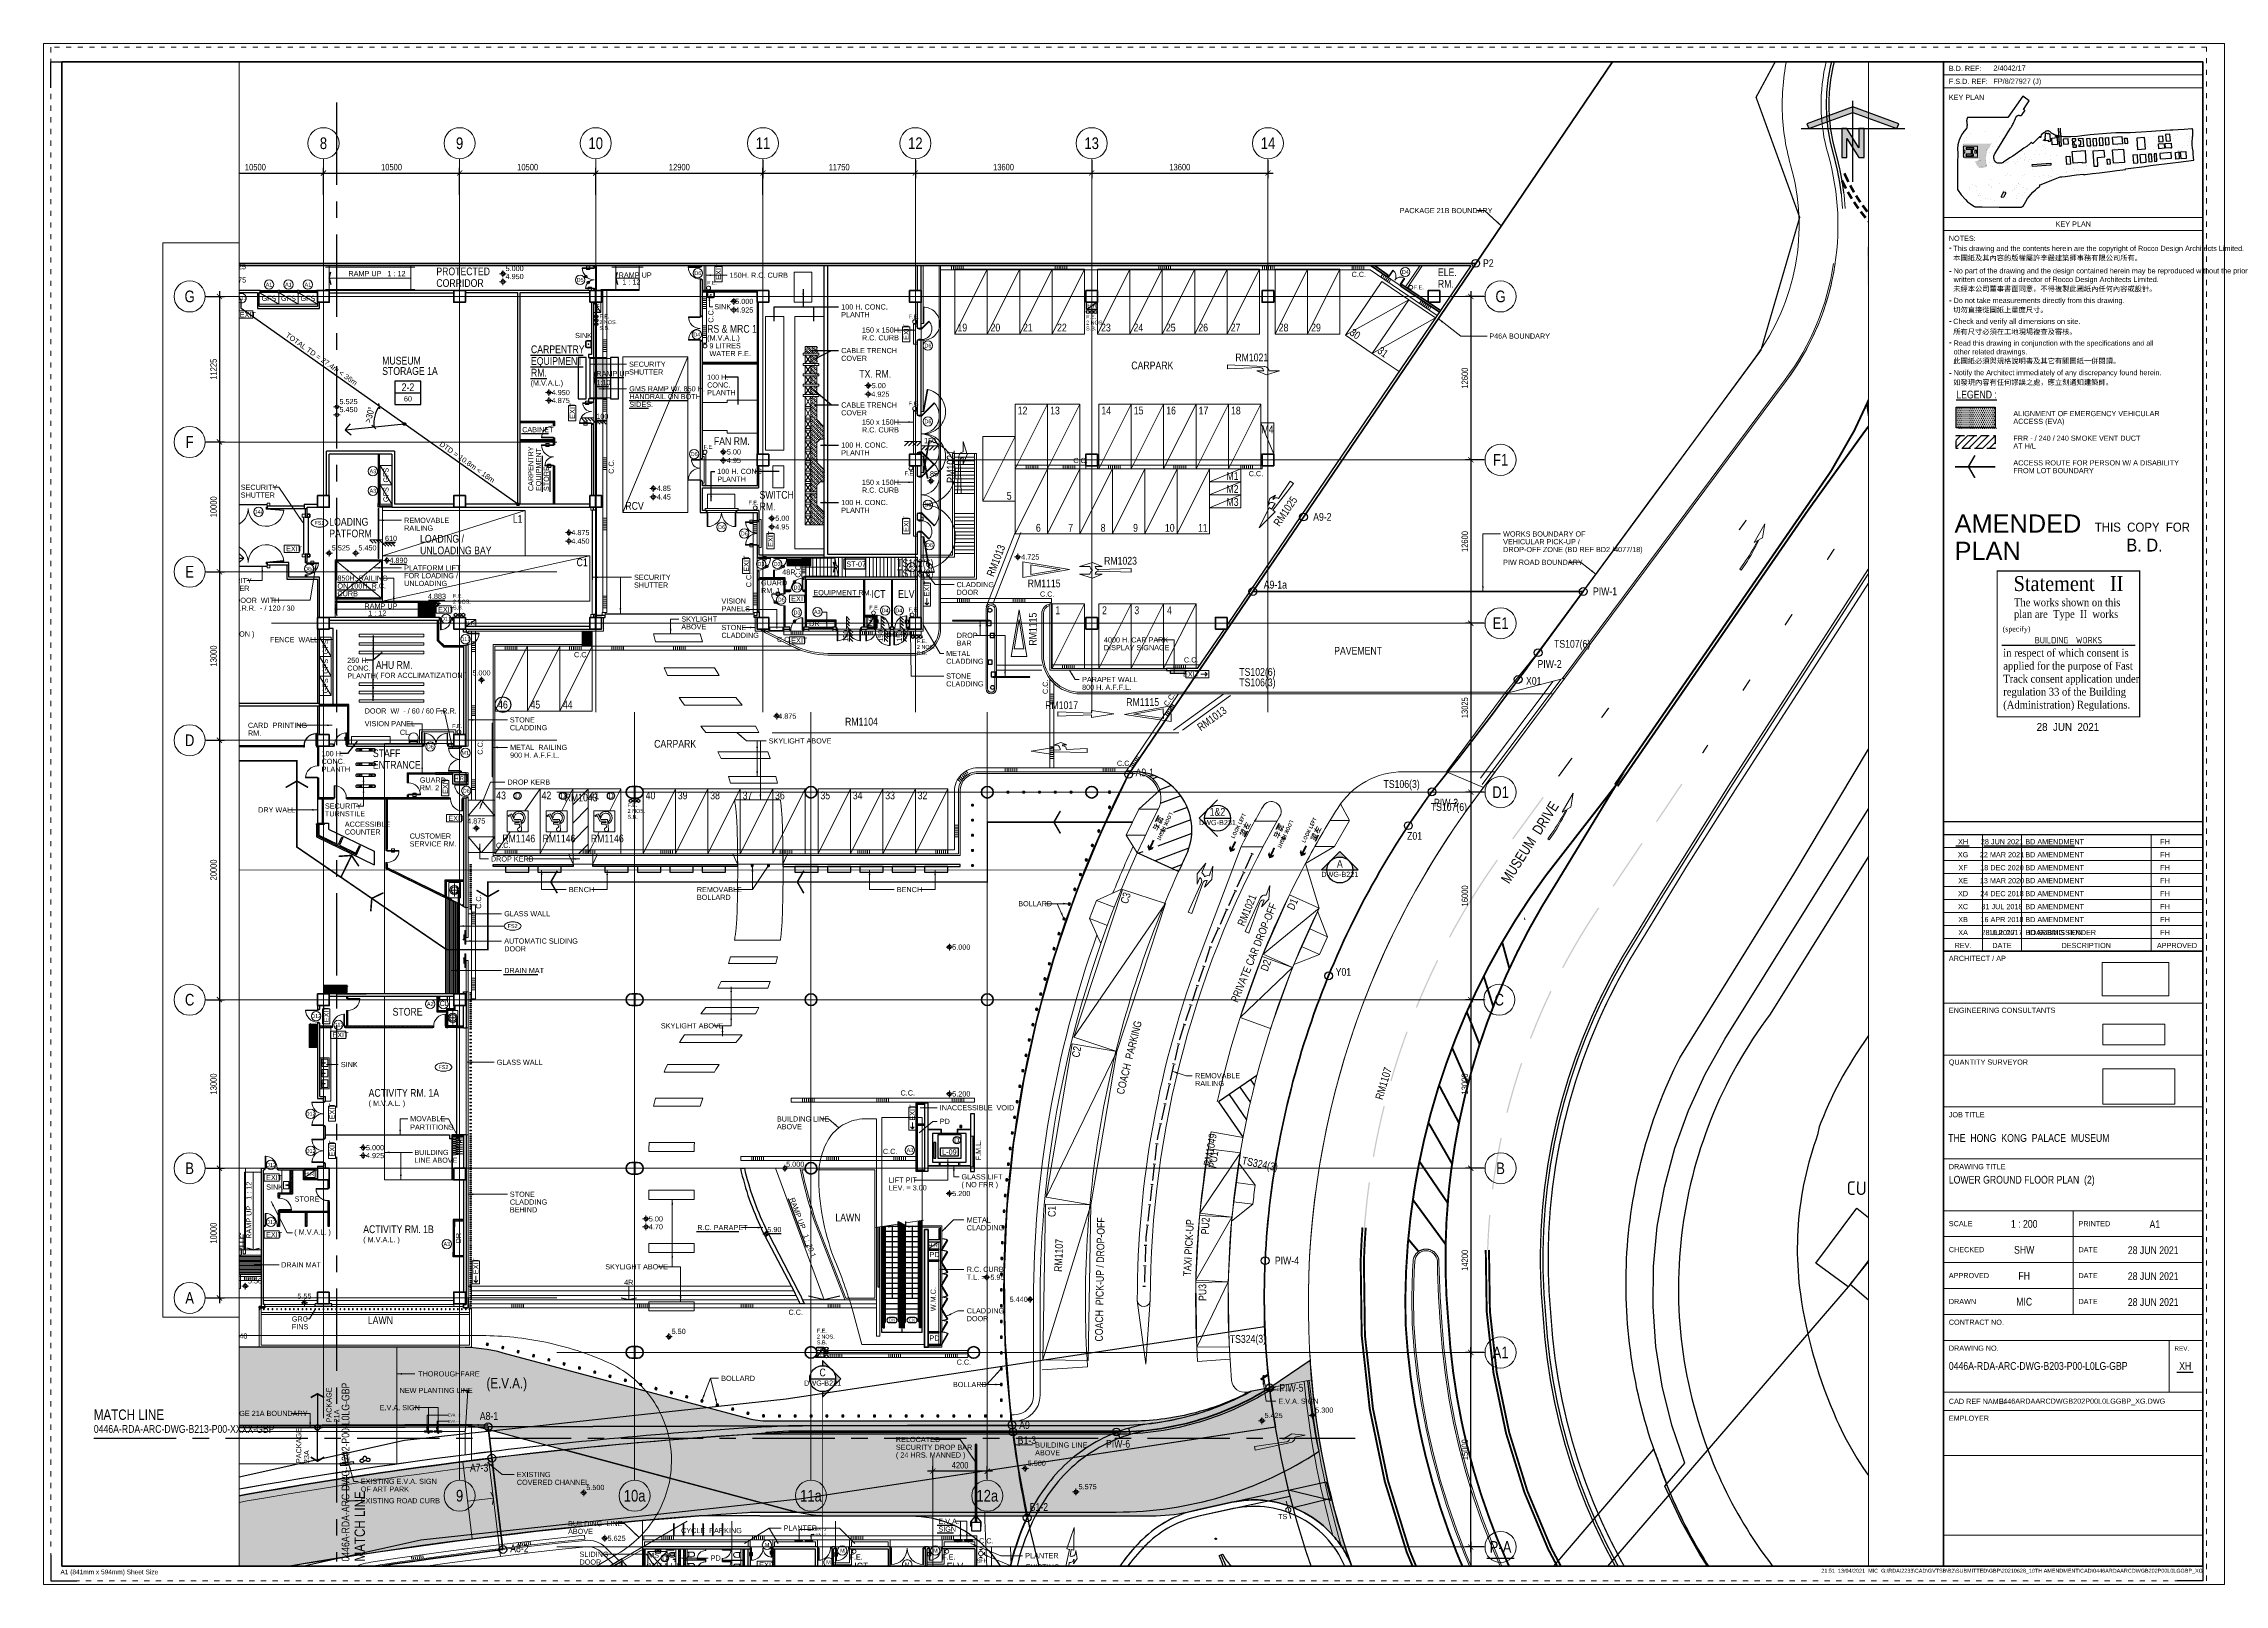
# Paper-space layout 'Layout1' of a CAD drawing. Header units: millimetres. Extents: x 0 to 841, y 0 to 594.
# The model-space entities are those that its viewports show. They can reach past a viewport. Long polylines and large blocks are cut down to what shows.
import ezdxf
from ezdxf.enums import TextEntityAlignment as Align
from ezdxf.xclip import XClip

# ---------------------------------------------------------------- set-up
doc = ezdxf.new("R2010")
doc.units = ezdxf.units.MM
doc.header["$LTSCALE"] = 100
doc.header["$MEASUREMENT"] = 0
doc.header["$XCLIPFRAME"] = 0
for name, pattern in [('5', [0.045, 0.02, -0.025]), ('C160$0$DASHED', [19.05, 12.7, -6.35]), ('C160$0$Hidden', [9.525, 6.35, -3.175]), ('CENTERX2', [101.6, 63.5, -12.7, 12.7, -12.7]), ('DASHDOT', [25.4, 12.7, -6.35, 0, -6.35]), ('HIDDEN', [9.525, 6.35, -3.175]), ('R_LINE_SEC$0$CENTER', [50.8, 31.75, -6.35, 6.35, -6.35]), ('R_P_Grid$0$CENTER', [50.8, 31.75, -6.35, 6.35, -6.35]), ('R_P_Grid$0$XXXXX-PIW-P-WHCGRDP1-XXX$0$DIVIDE2', [0.625, 0.25, -0.125, 0, -0.125, 0, -0.125]), ('R_P_LG$0$CENTER2', [28.575, 19.05, -3.175, 3.175, -3.175]), ('R_P_LG$0$Dash', [6.35, 3.175, -3.175]), ('R_P_LG$0$DASHDOT2', [12.7, 6.35, -3.175, 0, -3.175]), ('R_P_LG$0$HIDDEN', [9.525, 6.35, -3.175]), ('R_P_LG$0$HIDDEN2', [4.7625, 3.175, -1.5875]), ('R_P_LG$0$HIDDENX2', [19.05, 12.7, -6.35]), ('R_ROAD MARK$0$DASHED', [0.75, 0.5, -0.25]), ('R_ROAD MARK$0$Hidden', [7.14375, 4.7625, -2.38125]), ('R_site$0$B1_RELVC', [0]), ('R_site$0$HIDDENX2', [19.05, 12.7, -6.35])]:
    doc.linetypes.add(name, pattern=pattern)
doc.layers.get('Defpoints').update_dxf_attribs({"color": 170})
for name, color, linetype in [('3-WALL', 3, 'Continuous'), ('4-LINE-DIS_PATH', 250, 'HIDDEN'), ('AR-BLINE_AR_BS_', 6, 'Continuous'), ('AUDIT_D_170707093042-390', 3, 'Continuous'), ('AUT971_1', 1, 'Continuous'), ('AUT971_2', 4, 'Continuous'), ('AUT971_3', 7, 'DASHDOT'), ('AUT971_4', 7, 'HIDDEN'), ('AUT971_5', 7, 'HIDDEN'), ('AUT972__', 7, 'HIDDEN'), ('C160$0$+C160', 6, 'C160$0$Hidden'), ('C160$0$EVA', 1, 'C160$0$DASHED'), ('D-DIMB', 7, 'Continuous'), ('H-HACH', 7, 'Continuous'), ('H-SLID-SITE', 251, 'Continuous'), ('R_LINE_SEC$0$M-REFE', 3, 'Continuous'), ('R_P_LG$0$+C160', 6, 'R_P_LG$0$HIDDEN'), ('R_P_LG$0$10-HIDDEN', 7, 'R_P_LG$0$HIDDEN'), ('R_P_LG$0$AUDIT_D_170707093042-463', 3, 'Continuous'), ('R_P_LG$0$AUDIT_D_170707093042-467', 1, 'Continuous'), ('R_P_LG$0$D-MOE', 6, 'R_P_LG$0$HIDDEN2'), ('R_P_LG$0$G-SITE(Drainage Reserve)', 7, 'R_P_LG$0$HIDDENX2'), ('R_P_LG$0$RDA0625', 7, 'R_P_LG$0$HIDDEN'), ('R_P_LG$0$S-LIT', 7, 'Continuous'), ('R_P_LG$0$XREF', 7, 'Continuous'), ('R_ROAD MARK$0$4-LINE', 7, 'Continuous'), ('R_site$0$AUDIT_I_160808180252-21', 7, 'Continuous'), ('R_site$0$AUDIT_I_160808180252-22', 7, 'Continuous'), ('R_site$0$AUDIT_I_160808180252-23', 7, 'Continuous'), ('R_site$0$AUDIT_I_160808180252-26', 7, 'Continuous'), ('R_site$0$G-SITE(Drainage Reserve)', 7, 'R_site$0$HIDDENX2'), ('R_site$0$G-SITE(WHC)', 7, 'R_site$0$HIDDENX2'), ('R_site$0$WHC', 8, 'R_site$0$HIDDENX2'), ('R_Text for GBP from DLN$0$base plan(mm)$0$DLN040__', 7, 'Continuous'), ('T-TITL', 7, 'Continuous'), ('X-REF', 7, 'Continuous')]:
    doc.layers.add(name, color=color, linetype=linetype)
for name, color, linetype, lineweight in [('AUT011__', 7, 'Continuous', 0), ('AUT013__', 7, 'Continuous', 0), ('AUT914__', 7, 'DASHDOT', 30), ('C160$0$DLN_TRAFFIC SIGN', 6, 'Continuous', 18), ('CHOP_A1$0$RDA0101', 7, 'Continuous', 18), ('R_CONC-PLINTH_LG$0$065 COMMON TEXT', 4, 'Continuous', 20), ('R_CONC-PLINTH_LG$0$RDA04011', 4, 'Continuous', 25), ('R_CONC-PLINTH_LG$0$RDA2303', 1, 'Continuous', 18), ('R_P_Grid$0$RDA0251', 1, 'R_P_Grid$0$CENTER', 18), ('R_P_Grid$0$RDA0251-LG', 6, 'R_P_Grid$0$CENTER', 18), ('R_P_Grid$0$RDA0251-PARK', 7, 'R_P_Grid$0$CENTER', 18), ('R_P_Grid$0$RDA0311', 1, 'Continuous', 25), ('R_P_Grid$0$RDA0311-LG', 7, 'Continuous', 25), ('R_P_Grid$0$RDA0311-PARK', 7, 'Continuous', 25), ('R_P_Grid$0$RDA0312', 7, 'Continuous', 25), ('R_P_Grid$0$RDA9101', 2, 'R_P_Grid$0$CENTER', 35), ('R_P_Grid$0$RDA9101_21A', 2, 'R_P_Grid$0$CENTER', 35), ('R_P_Grid$0$RDA9101_C', 2, 'R_P_Grid$0$CENTER', 35), ('R_P_Grid$0$RDA9101_C_PT', 1, 'Continuous', 25), ('R_P_Grid$0$RDA9101_P46A', 2, 'R_P_Grid$0$CENTER', 35), ('R_P_Grid$0$RDA9102', 1, 'Continuous', 25), ('R_P_Grid$0$RDA9103', 1, 'Continuous', 25), ('R_P_LG$0$3-partition', 11, 'Continuous', 35), ('R_P_LG$0$3-WALL', 3, 'Continuous', 35), ('R_P_LG$0$3-WALL-FNSH', 1, 'Continuous', 35), ('R_P_LG$0$4-LINE', 7, 'Continuous', 9), ('R_P_LG$0$5-DOOR', 1, 'Continuous', 18), ('R_P_LG$0$A-ANNO-KEYN', 8, 'Continuous', 9), ('R_P_LG$0$G-CCTV', 80, 'Continuous', 13), ('R_P_LG$0$R_road mark_dwg', 7, 'Continuous', 13), ('R_P_LG$0$RDA0321', 7, 'Continuous', 18), ('R_P_LG$0$RDA0322', 1, 'Continuous', 18), ('R_P_LG$0$RDA0324', 7, 'Continuous', 18), ('R_P_LG$0$RDA04011', 4, 'Continuous', 25), ('R_P_LG$0$RDA04031', 3, 'Continuous', 25), ('R_P_LG$0$RDA0501', 4, 'Continuous', 25), ('R_P_LG$0$RDA0502', 4, 'Continuous', 25), ('R_P_LG$0$RDA0504', 4, 'Continuous', 25), ('R_P_LG$0$RDA0505', 1, 'Continuous', 18), ('R_P_LG$0$RDA0506', 7, 'Continuous', 18), ('R_P_LG$0$RDA0621', 7, 'Continuous', 13), ('R_P_LG$0$RDA0624', 7, 'Continuous', 13), ('R_P_LG$0$RDA2141', 6, 'Continuous', 13), ('R_P_LG$0$RDA2142', 1, 'Continuous', 18), ('R_P_LG$0$RDA2202', 3, 'Continuous', 25), ('R_P_LG$0$RDA2202_LWP', 4, 'Continuous', 25), ('R_P_LG$0$RDA2203', 11, 'Continuous', 25), ('R_P_LG$0$RDA2301', 7, 'Continuous', 18), ('R_P_LG$0$RDA2302', 7, 'R_P_LG$0$HIDDEN', 18), ('R_P_LG$0$RDA2401', 1, 'Continuous', 18), ('R_P_LG$0$RDA2461', 7, 'Continuous', 18), ('R_P_LG$0$RDA2804S', 2, 'Continuous', 35), ('R_P_LG$0$RDA3151', 1, 'Continuous', 18), ('R_P_LG$0$RDA3152', 6, 'Continuous', 18), ('R_P_LG$0$RDA4101', 7, 'Continuous', 18), ('R_P_LG$0$RDA4201', 7, 'Continuous', 18), ('R_P_LG$0$RDA4401', 1, 'Continuous', 18), ('R_P_LG$0$RDA4701', 7, 'Continuous', 18), ('R_P_LG$0$RDA4702', 6, 'Continuous', 18), ('R_P_LG$0$RDA4801', 7, 'Continuous', 18), ('R_P_LG$0$RDA5801', 1, 'Continuous', 18), ('R_P_LG$0$RDA5802', 1, 'Continuous', 18), ('R_P_LG$0$RDA5803', 1, 'Continuous', 20), ('R_P_LG$0$RDA6601', 4, 'Continuous', 25), ('R_P_LG$0$RDA7101', 1, 'Continuous', 18), ('R_P_LG$0$RDA7201', 4, 'Continuous', 25), ('R_P_LG$0$RDA7202', 1, 'Continuous', 13), ('R_P_LG$0$RDA7401', 4, 'Continuous', 18), ('R_P_LG$0$RDA8201', 7, 'Continuous', 18), ('R_P_LG$0$RDA8301', 7, 'Continuous', 18), ('R_P_LG$0$RDA9801', 7, 'Continuous', 18), ('R_P_LG$0$S-SWD', 1, 'Continuous', 13), ('R_P_LG$0$X1$0$5-DOOR', 1, 'Continuous', 25), ('R_ROAD MARK$0$Level 42', 252, 'Continuous', 0), ('R_ROAD MARK$0$MMH832__', 252, 'Continuous', 0), ('R_ROAD MARK$0$OAP813', 6, 'Continuous', 40), ('R_ROAD MARK$0$OAP813_2', 252, 'Continuous', 13), ('R_ROAD MARK$0$OAP832', 7, 'Continuous', 30), ('R_ROAD MARK$0$RDA8301', 1, 'Continuous', 18), ('R_WKCD_PARK$0$000-PAV-Concrete-b', 1, 'Continuous', 25), ('R_WKCD_PARK$0$000-PAV-Concrete-b1', 1, 'Continuous', 25), ('R_WKCD_PARK$0$RDA8301', 1, 'Continuous', 18), ('R_WKCD_PARK$0$RDA9801', 7, 'Continuous', 18), ('RDA0411', 7, 'Continuous', 18), ('RDA2301', 7, 'Continuous', 18)]:
    doc.layers.add(name, color=color, linetype=linetype, lineweight=lineweight)
for name, color, linetype, true_color in [('C_DWG1002P00L0LGGBP$0$C_CONCRETE SLAB', 7, 'Continuous', 0xf0faf0), ('C_DWG1002P00L0LGGBP$0$C_IMPERMEABLE', 7, 'Continuous', 0xfff0ff), ('C_DWG1002P00L0LGGBP$0$C_METAL OR STEEL', 7, 'Continuous', 0xebd7f5), ('C_DWG1002P00L0LGGBP$0$C_UNDERLINE OR FSI', 7, 'Continuous', 0xf56e7d), ('C_RED', 7, 'Continuous', 0xfff0ff), ('C_UNDERLINE OR FSI', 7, 'Continuous', 0xf56e7d), ('CHOP_A1$0$C_AMENDMENT', 7, 'Continuous', 0x3d3dff), ('CHOP_A1$0$C_BD', 7, 'Continuous', 0x3d3dff), ('CHOP_A1$0$C_ST RED', 7, 'Continuous', 0xfa0f3e)]:
    doc.layers.add(name, color=color, linetype=linetype, true_color=true_color)
doc.layers.add('R_P_Grid$0$Defpoints-1', color=5, linetype='Continuous', plot=False)
doc.layers.add('R_P_Grid$0$RDA9101-PIW', color=3, linetype='R_P_Grid$0$XXXXX-PIW-P-WHCGRDP1-XXX$0$DIVIDE2', plot=False)
doc.layers.add('R_P_LG$0$UN-PLOT', color=7, linetype='Continuous', lineweight=18, plot=False)
doc.styles.add('CHOP_A1$0$S1', font='romantic.ttf', dxfattribs={"width": 0.9})
doc.styles.add('CHOP_A1$0$S2', font='architxt.shx', dxfattribs={"width": 0.9})
doc.styles.add('CHOP_A1$0$Style-Arial', font='arial.ttf', dxfattribs={"width": 0.8})
doc.styles.add('CHOP_A1$0$Title-Arial', font='arial.ttf', dxfattribs={"width": 0.9})
doc.styles.add('MINGL', font='SimSun.ttf')
doc.styles.add('R_CONC-PLINTH_LG$0$ARIAL', font='arial.ttf', dxfattribs={"width": 0.8})
doc.styles.add('R_CONC-PLINTH_LG$0$ROMANS', font='arial.ttf', dxfattribs={"width": 0.8})
doc.styles.add('R_CONC-PLINTH_LG$0$Title-Arial', font='arial.ttf')
doc.styles.add('R_LINE_SEC$0$ROMANS', font='arial.ttf', dxfattribs={"width": 0.8})
doc.styles.add('R_P_Grid$0$ARIAL', font='arial.ttf', dxfattribs={"width": 0.8})
doc.styles.add('R_P_Grid$0$R_GRID', font='arial.ttf', dxfattribs={"width": 0.8})
doc.styles.add('R_P_LG$0$Arial', font='arial.ttf', dxfattribs={"width": 0.8})
doc.styles.add('R_P_LG$0$Arial_2', font='arial.ttf', dxfattribs={"width": 0.8, "height": 200})
doc.styles.add('R_P_LG$0$Arial_3', font='arial.ttf', dxfattribs={"width": 0.8, "height": 800})
doc.styles.add('R_P_LG$0$romans', font='arial.ttf', dxfattribs={"width": 0.8})
doc.styles.add('R_ROAD MARK$0$Arial', font='arial.ttf', dxfattribs={"width": 0.8})
doc.styles.add('R_site$0$HK_ENG_11', font='')
doc.styles.add('R_Text for GBP from DLN$0$base plan(mm)$0$SWIS721 LT', font='swiss.ttf')
doc.styles.add('R_WKCD_PARK$0$Calibri', font='calibri.ttf', dxfattribs={"height": 0.5})
doc.styles.add('ROMANS', font='arial.ttf', dxfattribs={"width": 0.8})
doc.styles.get("Standard").update_dxf_attribs({"font": 'arial.ttf', "width": 0.8})
doc.styles.add('Style-Arial', font='arial.ttf', dxfattribs={"width": 0.8})
doc.styles.get('R_site$0$HK_ENG_11').set_extended_font_data('HK_ENG_11')
doc.linetypes.add('R_site$0$B1_BDYF', pattern='A,2.5,-0.5,[130,ltypeshp.shx,S=0.5,R=0,X=0,Y=0],-0.5', length=3.5)
doc.dimstyles.new('R_CONC-PLINTH_LG$0$M_200LA', dxfattribs={"dimscale": 200, "dimtxt": 2.5, "dimasz": 2, "dimexe": 0.8, "dimexo": 0, "dimgap": 0.75, "dimtad": 1, "dimdec": 0, "dimrnd": 1, "dimzin": 12, "dimdsep": 46, "dimtxsty": 'R_CONC-PLINTH_LG$0$ROMANS', "dimcen": 2, "dimdle": 1, "dimclrd": 7, "dimclre": 7, "dimclrt": 4, "dimaunit": 1, "dimadec": 0, "dimazin": 0, "dimtfac": 1, "dimtdec": 0, "dimtix": 1, "dimtmove": 2, "dimatfit": 3, "dimfxl": 1, "dimtolj": 1, "dimarcsym": 0})
doc.dimstyles.new('R_P_Grid$0$GRID', dxfattribs={"dimscale": 200, "dimtxt": 2.5, "dimasz": 2, "dimexe": 2, "dimexo": 0.5, "dimgap": 1, "dimtad": 1, "dimdec": 0, "dimzin": 12, "dimdsep": 46, "dimtxsty": 'R_P_Grid$0$ARIAL', "dimblk": 'R_P_Grid$0$_ArchTick', "dimcen": 2, "dimdle": 2, "dimclrd": 256, "dimclre": 256, "dimclrt": 4, "dimadec": 3, "dimazin": 0, "dimtfac": 1, "dimtdec": 0, "dimtix": 1, "dimtmove": 2, "dimatfit": 3, "dimfxl": 1, "dimtolj": 1, "dimarcsym": 0})
doc.dimstyles.new('R_P_LG$0$M_200LA', dxfattribs={"dimscale": 200, "dimtxt": 2.5, "dimasz": 2, "dimexe": 0.8, "dimexo": 0, "dimgap": 0.75, "dimtad": 1, "dimdec": 0, "dimrnd": 1, "dimzin": 12, "dimdsep": 46, "dimtxsty": 'R_P_LG$0$romans', "dimcen": 2, "dimdle": 1, "dimclrd": 7, "dimclre": 7, "dimclrt": 4, "dimaunit": 1, "dimadec": 3, "dimazin": 0, "dimtfac": 1, "dimtdec": 0, "dimtix": 1, "dimtmove": 2, "dimatfit": 3, "dimfxl": 1, "dimtolj": 1, "dimlwd": 18, "dimlwe": 18, "dimarcsym": 0})
doc.dimstyles.new('R_P_LG$0$M_200MT', dxfattribs={"dimscale": 200, "dimtxt": 2.5, "dimasz": 1.5, "dimexe": 0.8, "dimexo": 0.5, "dimgap": 0.75, "dimtad": 1, "dimdec": 0, "dimrnd": 1, "dimzin": 12, "dimdsep": 46, "dimtxsty": 'R_P_LG$0$romans', "dimblk": 'R_P_LG$0$_Oblique', "dimcen": 2, "dimdle": 0.8, "dimclrd": 7, "dimclre": 7, "dimclrt": 4, "dimaunit": 1, "dimadec": 0, "dimazin": 0, "dimtfac": 1, "dimtdec": 0, "dimtix": 1, "dimtmove": 2, "dimatfit": 3, "dimfxl": 3, "dimfxlon": 1, "dimtolj": 1, "dimarcsym": 0})
picture_1 = doc.add_image_def('image1.jpg', size_in_pixel=(6320, 2102))
picture_2 = doc.add_image_def('image2.jpg', size_in_pixel=(2304, 1133))
picture_3 = doc.add_image_def('image3.jpg', size_in_pixel=(2952, 1476))
picture_4 = doc.add_image_def('image4.jpg', size_in_pixel=(1170, 359))
pattern_1 = [(45, (0, 0), (-50.513940681, 151.541822043), [0, -142.875])]
pattern_2 = [(180, (834062166.03, 818045526.7), (-2e-08, -150), [])]
pattern_3 = [(90, (834054340, 818091325.67), (-150, 2e-08), [])]
pattern_4 = [(90, (834079690, 818105300.67), (-150, 2e-08), [])]
pattern_5 = [(90, (834086040, 818105300.67), (-150, 2e-08), [])]
pattern_6 = [(90, (834101971.07, 818120648.67), (-150, 2e-08), [])]
pattern_7 = [(45, (0, 0), (-49.99244943, 49.99244943), [])]
pattern_8 = [(0, (834055240, 818042526.7), (0, 100), []), (90, (834055240, 818042526.7), (-100, 6e-15), [])]
pattern_9 = [(90, (834041615, 818091325.67), (-150, 2e-08), [])]
pattern_10 = [(180, (834062166.03, 818033533.45), (-2e-08, -150), [])]
pattern_11 = [(90, (834069740, 818022725.67), (-150, 2e-08), [])]
pattern_12 = [(90, (834058702.5, 818092500.67), (-150, 2e-08), [])]
pattern_13 = [(45, (0, 0), (-49.497474683, 49.497474683), [])]
pattern_14 = [(90, (834146588.02, 818056485.67), (-150, 2e-08), [])]
pattern_15 = [(180, (834106766.03, 818046276.7), (-2e-08, -150), [])]
pattern_16 = [(45, (0, 0), (-88.388347648, 88.388347648), [125, -125]), (90, (88.39, 88.39), (-88.3883475, 88.3883475), [31.25, -114.2766955, 31.25, -176.7766955])]

# ---------------------------------------------------------------- blocks, each defined once
blk = doc.blocks.new('A$C38082693')
for points in [[(-3539, 4482), (-3402, 4106), (0, 5344), (3402, 4106), (3539, 4482), (0, 5770)], [(-861, 4106), (-861, 1877), (-461, 1877), (-461, 3351), (461, 1877), (861, 1877), (861, 4106), (461, 4106), (461, 2632), (-461, 4106)]]:
    blk.add_hatch(color=256).paths.add_polyline_path(points)
at = {"color": 4, "linetype": 'Continuous'}
for p, q in [((0, 0), (0, 6242)), ((-4000, 4106), (4000, 4106))]:
    blk.add_line(p, q, dxfattribs=at)
for points in [[(-3539, 4482), (-3402, 4106), (0, 5344), (3402, 4106), (3539, 4482), (0, 5770)], [(-861, 4106), (-861, 1877), (-461, 1877), (-461, 3351), (461, 1877), (861, 1877), (861, 4106), (461, 4106), (461, 2632), (-461, 4106)]]:
    blk.add_lwpolyline(points, close=True, dxfattribs=at)
blk = doc.blocks.new('*U11')
blk.add_lwpolyline([(0, 0), (841, 0), (841, 594), (0, 594)], close=True)
at = {"layer": 'Defpoints', "color": 31}
for points in [[(2.83, 576.94), (2.83, 586.94), (12.83, 586.94)], [(832.73, 576.94), (832.73, 586.94), (822.73, 586.94)], [(2.83, 11.41), (2.83, 1.41), (12.83, 1.41)], [(832.73, 11.41), (832.73, 1.41), (822.73, 1.41)]]:
    blk.add_lwpolyline(points, dxfattribs=at)
at = {"style": 'ROMANS', "width": 0.8}
blk.add_text('21:51  13/04/2021  MIC  G:\\RDA\\2233\\CAD\\GVTSB\\B2\\SUBMITTED\\GBP\\20210628_10TH AMENDMENT\\CAD\\0446ARDAARCDWGB202P00L0LGGBP_XG', height=1.5, dxfattribs=at).set_placement((832.73, 4.06), align=Align.BOTTOM_RIGHT)
blk = doc.blocks.new('XXXX-MAGP-P-001-0')
at = {"layer": 'H-SLID-SITE'}
h = blk.add_hatch(color=256, dxfattribs=at)
h.dxf.hatch_style = 1
edge = h.paths.add_edge_path()
edge.add_line((834117, 818077), (834130, 818097))
edge.add_line((834130, 818097), (834144, 818117))
edge.add_line((834144, 818117), (833974, 818117))
edge.add_arc((834123, 818079), 153, 165.9017, 178.1496)
edge.add_line((833970, 818084), (833970, 818040))
edge.add_line((833970, 818040), (833985, 818027))
edge.add_line((833985, 818027), (834068, 818027))
edge.add_line((834068, 818027), (834069, 818018))
edge.add_arc((834110, 817672), 348, 96.8842, 100.5924)
edge.add_arc((834110, 818026), 64.6, 190.1864, 226.0944)
edge.add_arc((834080, 817994), 20.7, 226.0944, 257.5498)
edge.add_arc((834087, 818028), 55.6, 257.5498, 274.0213)
edge.add_arc((834068, 818068), 98, 283.3058, 299.8638)
edge.add_arc((834194, 818038), 94.4, 211.4453, 215.3501, ccw=False)
edge.add_line((834114, 817988), (834114, 817993))
edge.add_arc((834110, 817993), 4.5, 354.3828, 387.5822)
edge.add_arc((834194, 818038), 90.9, 199.2165, 207.5822, ccw=False)
edge.add_arc((834124, 818013), 16.1, 154.0367, 199.2165, ccw=False)
edge.add_arc((834194, 818038), 86.9, 186.8854, 191.6621, ccw=False)
edge.add_arc((834194, 818038), 86.9, 152.7927, 186.8854, ccw=False)
at = {"layer": 'AR-BLINE_AR_BS_', "color": 240, "const_width": 0.3}
blk.add_lwpolyline([(834001, 818103), (834001, 818117), (834144, 818117), (834130, 818097), (834117, 818077, 0.1699), (834109, 818020), (834106, 818020, 0.094946), (834113, 817987), (834110, 817986), (834112, 817983, -0.045552), (834106, 817982), (834105, 817982), (834105, 817981), (834102, 817981, -0.129198), (834082, 817984, -0.128917), (834066, 817996), (834058, 818006), (834077, 818017, 0.095162), (834080, 818019, 0.48346), (834077, 818032, 0.105498), (834067, 818034), (834028, 818034), (834028, 818033), (834011, 818033), (834011, 818033), (834007, 818033), (834007, 818037), (833977, 818037), (833977, 818061), (833981, 818061), (833981, 818066), (833978, 818066), (833978, 818079), (833977, 818079), (833977, 818103)], format="xyb", close=True, dxfattribs=at)
at = {"layer": 'AUT914__', "ltscale": 20, "flags": 128}
blk.add_lwpolyline([(834346, 818388), (834329, 818399), (834240, 818272), (834010, 818272), (834001, 818272), (833997, 818262), (833997, 818262), (833997, 818260), (833997, 818259), (833997, 818259), (833997, 818258), (833997, 818257), (833996, 818256), (833996, 818255), (833996, 818254), (833996, 818253), (833996, 818251), (833996, 818250), (833997, 818249), (833997, 818248), (833997, 818247), (833997, 818246), (833997, 818245), (833997, 818244), (833997, 818243), (833997, 818242), (833998, 818240), (833998, 818239), (833998, 818239), (833998, 818237), (833998, 818236), (833998, 818235), (833999, 818234), (833999, 818233), (833999, 818232), (833999, 818230), (833999, 818230), (833999, 818229), (833999, 818228), (833999, 818227), (833999, 818225), (833998, 818223), (833998, 818221), (833998, 818220), (833998, 818219), (833998, 818218), (833998, 818217), (833998, 818216), (833998, 818215), (833998, 818214), (833998, 818213), (833997, 818212), (833997, 818211), (833997, 818210), (833996, 818209), (833996, 818208), (833995, 818207), (833994, 818206), (833994, 818206), (833980, 818189), (833973, 818179), (833972, 818178), (833971, 818177), (833970, 818176), (833970, 818175), (833969, 818174), (833968, 818173), (833968, 818172), (833967, 818170), (833966, 818169), (833966, 818168), (833965, 818167), (833964, 818165), (833964, 818165), (833963, 818164), (833963, 818163), (833962, 818160), (833961, 818158), (833960, 818156), (833958, 818154), (833957, 818151), (833956, 818149), (833955, 818147), (833954, 818144), (833953, 818142), (833952, 818140), (833951, 818137), (833950, 818135), (833950, 818132), (833949, 818130), (833948, 818126), (833947, 818123), (833946, 818121), (833946, 818119), (833945, 818116), (833945, 818114), (833944, 818112), (833944, 818109), (833943, 818107), (833943, 818105), (833943, 818102), (833943, 818100), (833942, 818097), (833942, 818095), (833942, 818093), (833942, 818090), (833942, 818086), (833943, 818062), (833943, 818058), (833943, 818054), (833943, 818051), (833943, 818047), (833943, 818043), (833942, 818020), (833942, 817940), (833942, 817900), (833942, 817845), (833964, 817813), (833989, 817786), (834002, 817772), (834019, 817761), (834038, 817747), (834039, 817746), (834041, 817745), (834043, 817744), (834044, 817744), (834046, 817743), (834048, 817742), (834049, 817742), (834051, 817742), (834053, 817742), (834055, 817742), (834057, 817742), (834058, 817742), (834060, 817742), (834062, 817742), (834064, 817742), (834089, 817742), (834189, 817741), (834220, 817740), (834270, 817740), (834320, 817741), (834322, 817741), (834324, 817742), (834326, 817743), (834328, 817745), (834329, 817746), (834331, 817747), (834339, 817760), (834347, 817775), (834358, 817792), (834377, 817816), (834388, 817829), (834405, 817844), (834415, 817853), (834426, 817861), (834429, 817863), (834431, 817864), (834431, 817866), (834431, 817869), (834430, 817871), (834429, 817872), (834501, 817900), (834552, 817920), (834560, 817921), (834580, 817923), (834647, 817932), (834689, 817937), (834689, 817935), (834691, 817934), (834693, 817933), (834700, 817934), (834743, 817940), (834784, 817945), (834829, 817950), (834845, 817952), (834860, 817954), (834887, 817958), (834923, 817962), (834936, 817964), (834938, 817965), (834939, 817967), (834939, 817969), (834954, 817971), (835051, 817982), (835087, 817987), (835220, 818003), (835253, 818007), (835344, 818020), (835343, 818034), (835341, 818058), (835340, 818073), (835336, 818091), (835336, 818095), (835336, 818097), (835336, 818097), (835335, 818104), (835335, 818111), (835334, 818117), (835334, 818124), (835335, 818131), (835335, 818137), (835336, 818144), (835336, 818151), (835337, 818157), (835338, 818164), (835338, 818170), (835338, 818177), (835338, 818184), (835338, 818190), (835338, 818197), (835337, 818203), (835337, 818204), (835337, 818204), (835337, 818205), (835337, 818205), (835332, 818205), (835287, 818202), (835252, 818200), (835220, 818198), (835205, 818197), (835118, 818191), (835092, 818190), (835032, 818186), (834999, 818184), (834966, 818182), (834951, 818182), (834881, 818181), (834853, 818179), (834826, 818177), (834729, 818169), (834679, 818163), (834653, 818160), (834615, 818157), (834606, 818158), (834571, 818158), (834555, 818160), (834546, 818162), (834540, 818163), (834535, 818164), (834529, 818166), (834523, 818168), (834518, 818170), (834513, 818172), (834508, 818175), (834503, 818178), (834500, 818180), (834498, 818182), (834493, 818186), (834490, 818189), (834484, 818192), (834482, 818193), (834480, 818193), (834475, 818193), (834472, 818192), (834467, 818191), (834464, 818189), (834462, 818187), (834461, 818186), (834459, 818184), (834455, 818182), (834438, 818170), (834434, 818153), (834434, 818153), (834434, 818153), (834434, 818153), (834434, 818154), (834434, 818154), (834434, 818154), (834434, 818154), (834434, 818154), (834434, 818155), (834434, 818155), (834434, 818155), (834434, 818155), (834434, 818155), (834434, 818155), (834434, 818156), (834434, 818156), (834434, 818156), (834433, 818156), (834433, 818157), (834433, 818157), (834433, 818157), (834433, 818157), (834432, 818157), (834432, 818158), (834432, 818158), (834432, 818158), (834431, 818158), (834431, 818158), (834431, 818158), (834430, 818158), (834430, 818158), (834430, 818158), (834430, 818158), (834429, 818157), (834429, 818157), (834429, 818157), (834389, 818119), (834389, 818119), (834389, 818118), (834388, 818118), (834388, 818118), (834388, 818118), (834388, 818118), (834387, 818118), (834387, 818118), (834387, 818118), (834386, 818119), (834386, 818119), (834382, 818123), (834382, 818123), (834382, 818123), (834381, 818124), (834381, 818124), (834381, 818124), (834381, 818124), (834380, 818124), (834380, 818124), (834380, 818124), (834379, 818124), (834379, 818124), (834379, 818124), (834379, 818124), (834378, 818123), (834378, 818123), (834378, 818123), (834369, 818115), (834366, 818111), (834362, 818108), (834358, 818105), (834353, 818102), (834353, 818101), (834349, 818099), (834336, 818090), (834312, 818073), (834270, 818044), (834253, 818033), (834215, 818007), (834212, 818006), (834210, 818004), (834207, 818003), (834204, 818002), (834201, 818001), (834198, 818001), (834195, 818001), (834192, 818001), (834189, 818001), (834186, 818002), (834183, 818002), (834181, 818001), (834179, 818002), (834176, 818003), (834173, 818005), (834171, 818006), (834169, 818008), (834166, 818010), (834165, 818012), (834163, 818015), (834161, 818017), (834160, 818020), (834158, 818022), (834160, 818024), (834159, 818027), (834158, 818030), (834158, 818033), (834157, 818036), (834157, 818039), (834158, 818042), (834158, 818045), (834159, 818048), (834160, 818051), (834161, 818054), (834163, 818057), (834257, 818209), (834261, 818214), (834265, 818221), (834268, 818227), (834271, 818233), (834274, 818239), (834277, 818245), (834280, 818252), (834283, 818258), (834286, 818265), (834289, 818273), (834290, 818275), (834290, 818276), (834291, 818277), (834291, 818278), (834292, 818279), (834292, 818279), (834293, 818280), (834294, 818281), (834294, 818282), (834295, 818282), (834296, 818283), (834297, 818283), (834298, 818284), (834299, 818284), (834299, 818285), (834300, 818285), (834301, 818285), (834302, 818286), (834303, 818286), (834304, 818286), (834305, 818286), (834306, 818286), (834307, 818286), (834308, 818286), (834309, 818286), (834310, 818285), (834311, 818285), (834312, 818285), (834313, 818285), (834314, 818284), (834315, 818284), (834316, 818284), (834317, 818285), (834318, 818285), (834319, 818285), (834320, 818285), (834321, 818286), (834322, 818286), (834322, 818287), (834323, 818287), (834324, 818288), (834325, 818289), (834325, 818290), (834334, 818303), (834341, 818313), (834341, 818313), (834341, 818313), (834341, 818314), (834341, 818314), (834341, 818314), (834341, 818315), (834341, 818315), (834341, 818315), (834341, 818315), (834341, 818316), (834341, 818316), (834341, 818316), (834340, 818317), (834340, 818317), (834340, 818317), (834340, 818317), (834334, 818321), (834356, 818354), (834368, 818372), (834359, 818378)], close=True, dxfattribs=at)
at = {"layer": 'AUT971_1', "const_width": 0.1}
for points in [[(834349, 818386), (834302, 818319), (834315, 818310), (834362, 818376), (834349, 818386)], [(834467, 818191), (834467, 818191), (834467, 818191), (834467, 818191), (834467, 818191), (834467, 818191), (834467, 818191), (834467, 818191), (834467, 818191), (834467, 818191), (834467, 818191), (834467, 818191), (834467, 818191), (834467, 818191), (834467, 818191), (834467, 818191), (834467, 818191), (834467, 818191), (834467, 818191), (834467, 818191), (834467, 818191), (834467, 818191), (834467, 818191), (834467, 818191), (834467, 818191), (834467, 818191), (834467, 818191), (834467, 818191), (834467, 818191), (834467, 818191), (834467, 818191), (834467, 818191), (834467, 818191), (834467, 818191), (834467, 818191), (834467, 818191), (834467, 818191), (834467, 818191), (834467, 818191), (834467, 818191), (834467, 818191), (834467, 818191), (834467, 818191), (834468, 818191), (834468, 818191), (834468, 818191), (834468, 818191), (834468, 818191), (834468, 818191), (834468, 818191), (834468, 818191), (834468, 818191), (834468, 818191), (834468, 818191), (834468, 818191), (834468, 818191), (834468, 818191), (834468, 818191), (834468, 818191), (834468, 818191), (834468, 818191), (834468, 818191), (834468, 818191), (834468, 818191), (834468, 818191), (834468, 818191), (834468, 818191), (834468, 818191), (834468, 818191), (834468, 818191), (834468, 818191), (834468, 818191), (834468, 818191), (834468, 818191), (834468, 818191), (834468, 818191), (834469, 818192), (834469, 818192), (834469, 818192), (834469, 818192), (834469, 818192), (834469, 818192), (834469, 818192), (834469, 818192), (834469, 818192), (834469, 818192), (834469, 818192), (834469, 818192), (834469, 818192), (834469, 818192), (834469, 818192), (834469, 818192), (834469, 818192), (834469, 818192), (834469, 818192), (834469, 818192), (834469, 818192), (834469, 818192), (834469, 818192), (834469, 818192), (834470, 818192), (834470, 818192), (834470, 818192), (834470, 818192), (834470, 818192), (834470, 818192), (834470, 818192), (834470, 818192), (834470, 818192), (834470, 818192), (834470, 818192), (834470, 818192), (834470, 818192), (834470, 818192), (834470, 818192), (834470, 818192), (834470, 818192), (834470, 818192), (834470, 818192), (834470, 818192), (834471, 818192), (834471, 818192), (834471, 818192), (834471, 818192), (834471, 818192), (834471, 818192), (834471, 818192), (834471, 818192), (834471, 818192), (834471, 818192), (834471, 818192), (834472, 818192), (834472, 818192), (834472, 818192), (834472, 818192), (834472, 818192), (834472, 818192), (834472, 818192), (834472, 818192), (834472, 818192), (834473, 818192), (834473, 818192), (834473, 818192), (834473, 818192), (834473, 818192), (834473, 818192), (834473, 818192), (834473, 818192), (834473, 818192), (834473, 818192), (834473, 818192), (834473, 818192), (834473, 818192), (834474, 818193), (834474, 818193), (834474, 818193), (834474, 818193), (834474, 818193), (834474, 818193), (834474, 818193), (834474, 818193), (834474, 818193), (834474, 818193), (834474, 818193), (834474, 818193), (834474, 818193), (834474, 818193), (834474, 818193), (834474, 818193), (834474, 818193), (834475, 818193), (834475, 818193), (834475, 818193), (834475, 818193), (834475, 818192), (834475, 818192), (834475, 818192), (834475, 818192), (834475, 818192), (834475, 818192), (834475, 818192), (834475, 818192), (834475, 818192), (834475, 818192), (834475, 818192), (834475, 818192), (834476, 818192), (834476, 818192), (834476, 818192), (834476, 818192), (834476, 818192), (834476, 818192), (834476, 818192), (834476, 818192), (834476, 818192), (834476, 818192), (834476, 818192), (834476, 818192), (834476, 818192), (834476, 818192), (834476, 818192), (834476, 818192), (834477, 818192), (834477, 818192), (834477, 818192), (834477, 818192), (834477, 818192), (834477, 818192), (834477, 818192), (834477, 818192), (834477, 818192), (834477, 818192), (834477, 818192), (834477, 818192), (834477, 818192), (834477, 818192), (834477, 818192), (834478, 818192), (834478, 818192), (834478, 818192), (834478, 818192), (834478, 818192), (834478, 818192), (834478, 818192), (834478, 818192), (834478, 818192), (834478, 818192), (834478, 818192), (834478, 818192), (834478, 818192), (834478, 818192), (834479, 818192), (834479, 818192), (834479, 818191), (834479, 818191), (834479, 818191), (834479, 818191), (834479, 818191), (834479, 818191), (834479, 818191), (834479, 818191), (834479, 818191), (834479, 818191), (834479, 818191), (834479, 818191), (834480, 818191), (834480, 818191), (834480, 818191), (834480, 818191), (834480, 818191), (834480, 818191), (834480, 818191), (834480, 818191), (834480, 818191), (834480, 818191), (834480, 818191), (834480, 818191), (834480, 818191), (834481, 818190), (834481, 818190), (834481, 818190), (834481, 818190), (834481, 818190), (834481, 818190), (834481, 818190), (834481, 818190), (834481, 818190), (834481, 818190), (834481, 818190), (834481, 818190), (834481, 818190), (834482, 818190), (834482, 818190), (834482, 818190), (834482, 818190), (834482, 818190), (834482, 818190), (834482, 818189), (834482, 818189), (834482, 818189), (834482, 818189), (834482, 818189), (834482, 818189), (834482, 818189), (834483, 818189), (834483, 818189), (834483, 818189), (834483, 818189), (834483, 818189), (834483, 818189), (834483, 818189), (834483, 818189), (834483, 818189), (834483, 818188), (834483, 818188), (834483, 818188), (834483, 818188), (834483, 818188), (834483, 818188), (834483, 818188), (834483, 818188), (834483, 818188), (834483, 818188), (834483, 818188), (834483, 818188), (834483, 818188), (834483, 818188), (834483, 818188), (834483, 818188), (834486, 818186), (834486, 818186), (834486, 818186), (834486, 818186), (834486, 818186), (834486, 818186), (834486, 818186), (834486, 818186), (834486, 818186), (834486, 818186), (834486, 818186), (834486, 818186), (834486, 818186), (834486, 818186), (834486, 818186), (834486, 818186), (834486, 818186), (834486, 818186), (834486, 818186), (834486, 818186), (834486, 818186), (834486, 818186), (834486, 818186), (834486, 818186), (834486, 818186), (834486, 818186), (834486, 818186), (834486, 818186), (834486, 818186), (834487, 818186), (834487, 818186), (834487, 818185), (834487, 818185), (834487, 818185), (834487, 818185), (834487, 818185), (834487, 818185), (834487, 818185), (834488, 818185), (834488, 818185), (834488, 818185), (834488, 818185), (834488, 818184), (834488, 818184), (834488, 818184), (834488, 818184), (834488, 818184), (834489, 818184), (834489, 818184), (834489, 818184), (834489, 818184), (834489, 818184), (834489, 818184), (834489, 818183), (834489, 818183), (834489, 818183), (834489, 818183), (834490, 818183), (834490, 818183), (834490, 818183), (834490, 818183), (834490, 818183), (834490, 818183), (834490, 818183), (834490, 818183), (834490, 818183), (834490, 818183), (834490, 818183), (834490, 818183), (834490, 818183), (834490, 818183), (834494, 818132), (834494, 818132), (834494, 818132), (834494, 818132), (834494, 818132), (834445, 818129), (834445, 818129), (834445, 818129), (834445, 818129), (834445, 818129), (834445, 818129), (834445, 818129), (834445, 818129), (834445, 818129), (834445, 818129), (834445, 818130), (834446, 818130), (834446, 818130), (834446, 818130), (834446, 818130), (834446, 818130), (834446, 818131), (834446, 818131), (834446, 818131), (834447, 818131), (834447, 818131), (834447, 818131), (834447, 818132), (834447, 818132), (834447, 818132), (834447, 818132), (834448, 818132), (834448, 818132), (834448, 818132), (834448, 818133), (834448, 818133), (834448, 818133), (834448, 818133), (834448, 818133), (834449, 818134), (834449, 818134), (834449, 818134), (834449, 818134), (834449, 818134), (834449, 818134), (834449, 818135), (834449, 818135), (834450, 818135), (834450, 818135), (834450, 818135), (834450, 818135), (834450, 818136), (834450, 818136), (834450, 818136), (834450, 818136), (834451, 818136), (834451, 818136), (834451, 818137), (834451, 818137), (834451, 818137), (834451, 818137), (834451, 818137), (834451, 818137), (834452, 818138), (834452, 818138), (834452, 818138), (834452, 818138), (834452, 818138), (834452, 818139), (834452, 818139), (834452, 818139), (834452, 818139), (834453, 818139), (834453, 818139), (834453, 818140), (834453, 818140), (834453, 818140), (834453, 818140), (834453, 818140), (834453, 818140), (834453, 818141), (834454, 818141), (834454, 818141), (834454, 818141), (834454, 818141), (834454, 818142), (834454, 818142), (834454, 818142), (834454, 818142), (834454, 818142), (834454, 818142), (834454, 818142), (834454, 818142), (834454, 818142), (834454, 818142), (834454, 818142), (834454, 818142), (834455, 818143), (834455, 818143), (834455, 818143), (834455, 818143), (834455, 818143), (834455, 818143), (834455, 818144), (834455, 818144), (834455, 818144), (834455, 818144), (834455, 818144), (834455, 818144), (834456, 818145), (834456, 818145), (834456, 818145), (834456, 818145), (834456, 818145), (834456, 818145), (834456, 818146), (834456, 818146), (834456, 818146), (834456, 818146), (834456, 818146), (834456, 818146), (834456, 818147), (834456, 818147), (834457, 818147), (834457, 818147), (834457, 818147), (834457, 818148), (834457, 818148), (834457, 818148), (834457, 818148), (834457, 818148), (834457, 818148), (834457, 818149), (834457, 818149), (834457, 818149), (834457, 818149), (834457, 818149), (834457, 818149), (834458, 818150), (834458, 818150), (834458, 818150), (834458, 818150), (834458, 818150), (834458, 818150), (834458, 818151), (834458, 818151), (834458, 818151), (834458, 818151), (834458, 818151), (834458, 818152), (834458, 818152), (834458, 818152), (834458, 818152), (834458, 818152), (834458, 818152), (834459, 818153), (834459, 818153), (834459, 818153), (834459, 818153), (834459, 818153), (834459, 818154), (834459, 818154), (834459, 818154), (834459, 818154), (834459, 818154), (834459, 818154), (834459, 818155), (834459, 818155), (834459, 818155), (834459, 818155), (834459, 818155), (834459, 818155), (834459, 818156), (834459, 818156), (834459, 818156), (834459, 818156), (834459, 818156), (834459, 818156), (834459, 818156), (834459, 818156), (834459, 818156), (834459, 818156), (834459, 818156), (834459, 818156), (834459, 818156), (834459, 818156), (834459, 818157), (834459, 818157), (834460, 818157), (834460, 818157), (834460, 818157), (834460, 818157), (834460, 818157), (834460, 818157), (834460, 818158), (834460, 818158), (834460, 818158), (834460, 818158), (834460, 818158), (834460, 818158), (834460, 818158), (834460, 818159), (834460, 818159), (834460, 818159), (834460, 818159), (834460, 818159), (834460, 818159), (834460, 818159), (834460, 818159), (834460, 818160), (834460, 818160), (834460, 818160), (834460, 818160), (834460, 818160), (834460, 818160), (834460, 818160), (834460, 818160), (834460, 818161), (834460, 818161), (834460, 818161), (834460, 818161), (834460, 818161), (834460, 818161), (834460, 818161), (834460, 818161), (834460, 818162), (834460, 818162), (834460, 818162), (834460, 818162), (834460, 818162), (834460, 818162), (834460, 818162), (834460, 818163), (834460, 818163), (834460, 818163), (834460, 818163), (834460, 818163), (834460, 818163), (834460, 818163), (834460, 818163), (834460, 818164), (834460, 818164), (834460, 818164), (834460, 818164), (834460, 818164), (834460, 818164), (834460, 818164), (834460, 818164), (834460, 818165), (834460, 818165), (834460, 818165), (834460, 818165), (834460, 818165), (834460, 818165), (834460, 818165), (834460, 818166), (834460, 818166), (834460, 818166), (834460, 818166), (834460, 818166), (834460, 818166), (834460, 818166), (834460, 818166), (834460, 818167), (834460, 818167), (834460, 818167), (834460, 818167), (834460, 818167), (834460, 818167), (834460, 818167), (834460, 818167), (834460, 818168), (834460, 818168), (834460, 818168), (834460, 818168), (834460, 818168), (834460, 818168), (834460, 818168), (834460, 818169), (834460, 818169), (834460, 818169), (834460, 818169), (834460, 818169), (834460, 818169), (834460, 818169), (834460, 818169), (834460, 818170), (834460, 818170), (834460, 818170), (834460, 818170), (834460, 818170), (834460, 818170), (834460, 818170), (834460, 818170), (834460, 818171), (834460, 818171), (834460, 818171), (834460, 818171), (834460, 818171), (834460, 818171), (834460, 818171), (834460, 818172), (834460, 818172), (834460, 818172), (834460, 818172), (834460, 818172), (834460, 818172), (834460, 818172), (834460, 818172), (834460, 818173), (834460, 818173), (834460, 818173), (834460, 818173), (834460, 818173), (834460, 818173), (834460, 818173), (834460, 818173), (834460, 818174), (834460, 818174), (834460, 818174), (834460, 818174), (834460, 818174), (834460, 818174), (834460, 818174), (834460, 818174), (834460, 818175), (834460, 818175), (834460, 818175), (834460, 818175), (834460, 818175), (834460, 818175), (834460, 818175), (834460, 818175), (834460, 818176), (834460, 818176), (834460, 818176), (834459, 818176), (834459, 818176), (834459, 818176), (834459, 818176), (834459, 818176), (834459, 818176), (834459, 818176), (834459, 818176), (834459, 818176), (834459, 818176), (834459, 818176), (834459, 818176), (834459, 818176), (834459, 818176), (834459, 818176), (834459, 818176), (834459, 818176), (834459, 818176), (834459, 818176), (834459, 818176), (834459, 818176), (834459, 818176), (834459, 818176), (834459, 818176), (834459, 818176), (834461, 818186), (834461, 818186), (834461, 818186), (834461, 818186), (834461, 818186), (834461, 818186), (834461, 818186), (834461, 818186), (834464, 818185), (834464, 818185), (834464, 818185), (834464, 818185), (834464, 818185), (834464, 818185), (834466, 818189), (834466, 818189), (834466, 818189), (834466, 818189), (834466, 818189), (834466, 818189), (834466, 818189), (834466, 818189), (834466, 818189), (834466, 818189), (834466, 818189), (834466, 818189), (834466, 818189), (834466, 818189), (834466, 818189), (834466, 818190), (834466, 818190), (834466, 818190), (834466, 818190), (834466, 818190), (834466, 818190), (834466, 818190), (834466, 818190), (834466, 818190), (834466, 818190), (834466, 818190), (834466, 818190), (834466, 818190), (834466, 818190), (834466, 818190), (834466, 818190), (834466, 818190), (834466, 818190), (834466, 818190), (834466, 818190), (834466, 818190), (834466, 818190), (834466, 818190), (834466, 818190), (834466, 818190), (834466, 818190), (834466, 818190), (834466, 818190), (834466, 818190), (834466, 818190), (834466, 818190), (834466, 818190), (834466, 818190), (834466, 818190), (834466, 818190), (834466, 818190), (834466, 818190), (834466, 818190), (834466, 818190), (834466, 818190), (834466, 818190), (834466, 818190), (834466, 818190), (834466, 818190), (834466, 818190), (834466, 818190), (834466, 818190), (834466, 818191), (834466, 818191), (834466, 818191), (834466, 818191), (834466, 818191), (834466, 818191), (834466, 818191), (834466, 818191), (834467, 818191), (834467, 818191), (834467, 818191), (834467, 818191), (834467, 818191), (834467, 818191), (834467, 818191), (834467, 818191), (834467, 818191), (834467, 818191), (834467, 818191), (834467, 818191), (834467, 818191), (834467, 818191), (834467, 818191), (834467, 818191), (834467, 818191), (834467, 818191), (834467, 818191), (834467, 818191), (834467, 818191), (834467, 818191)], [(834622, 818141), (834618, 818141), (834622, 818087), (834652, 818090), (834649, 818143), (834644, 818143), (834644, 818147), (834622, 818146), (834622, 818141), (834618, 818141)], [(834686, 818146), (834686, 818150), (834660, 818148), (834660, 818144), (834656, 818144), (834660, 818090), (834694, 818092), (834690, 818146), (834686, 818146)], [(834740, 818143), (834744, 818143), (834744, 818147), (834766, 818149), (834766, 818145), (834771, 818145), (834774, 818098), (834743, 818096), (834740, 818143)], [(834782, 818146), (834782, 818150), (834804, 818152), (834804, 818147), (834808, 818148), (834812, 818101), (834781, 818099), (834778, 818146), (834782, 818146)], [(834820, 818149), (834820, 818153), (834837, 818154), (834837, 818150), (834842, 818150), (834845, 818103), (834819, 818101), (834816, 818148), (834820, 818149)], [(835063, 818155), (835119, 818159), (835124, 818082), (835069, 818079), (835063, 818155)], [(835135, 818156), (835135, 818160), (835161, 818162), (835161, 818158), (835165, 818158), (835168, 818127), (835133, 818125), (835131, 818156), (835135, 818156)], [(835133, 818120), (835168, 818122), (835170, 818086), (835136, 818083), (835133, 818120)], [(835176, 818167), (835176, 818171), (835206, 818173), (835209, 818130), (835175, 818128), (835172, 818167), (835176, 818167)], [(834611, 818000), (834612, 817996), (834591, 817994), (834590, 817999), (834586, 817998), (834583, 818049), (834612, 818051), (834616, 818000), (834611, 818000)], [(834623, 818071), (834631, 817958), (834707, 817964), (834699, 818077), (834623, 818071)], [(834711, 818078), (834714, 818038), (834718, 818038), (834718, 818034), (834736, 818036), (834736, 818040), (834740, 818040), (834737, 818079), (834711, 818078)], [(834862, 818088), (834926, 818093), (834932, 817997), (834868, 817993), (834862, 818088)], [(834985, 818006), (834981, 818005), (834978, 818056), (835012, 818059), (835016, 818008), (835012, 818008), (835012, 818003), (834986, 818002), (834985, 818006)], [(835020, 818059), (835063, 818062), (835066, 818011), (835062, 818011), (835062, 818007), (835028, 818004), (835027, 818009), (835023, 818008), (835020, 818059)], [(835070, 818063), (835096, 818065), (835100, 818016), (835095, 818015), (835096, 818011), (835078, 818010), (835078, 818014), (835073, 818014), (835070, 818063)], [(835103, 818065), (835125, 818067), (835129, 818018), (835125, 818017), (835125, 818013), (835111, 818012), (835111, 818017), (835107, 818016), (835103, 818065)], [(835137, 818068), (835213, 818073), (835217, 818024), (835140, 818018), (835137, 818068)], [(834283, 817800), (834341, 817866), (834359, 817850), (834301, 817784), (834283, 817800)]]:
    blk.add_lwpolyline(points, dxfattribs=at)
for points in [[(834101, 818222), (834171, 818222), (834171, 818262), (834101, 818262)], [(834407, 818099), (834411, 818102), (834412, 818102), (834452, 818105), (834454, 818076), (834454, 818076), (834410, 818073), (834409, 818073)], [(834459, 818128), (834487, 818130), (834491, 818078), (834463, 818077)], [(834496, 818145), (834502, 818146), (834501, 818151), (834533, 818154), (834533, 818148), (834539, 818148), (834542, 818105), (834499, 818102)], [(834568, 818144), (834569, 818140), (834563, 818139), (834565, 818106), (834607, 818109), (834605, 818142), (834599, 818142), (834599, 818146)], [(834728, 818151), (834728, 818146), (834733, 818146), (834736, 818095), (834710, 818094), (834706, 818145), (834711, 818145), (834710, 818149)], [(834857, 818151), (834862, 818151), (834861, 818156), (834917, 818160), (834917, 818155), (834921, 818156), (834925, 818109), (834861, 818104)], [(834932, 818109), (834956, 818111), (834954, 818147), (834953, 818151), (834949, 818151), (834933, 818150), (834934, 818146), (834929, 818145)], [(835052, 818150), (835052, 818154), (835001, 818151), (835006, 818074), (835062, 818078), (835056, 818150)], [(835178, 818086), (835212, 818089), (835210, 818125), (835175, 818123)], [(834333, 818006), (834327, 818001), (834323, 818005), (834330, 818011), (834333, 818008), (834332, 818007)], [(834390, 817922), (834501, 817930), (834491, 818059), (834381, 818052)], [(834752, 817972), (834820, 817976), (834813, 818085), (834745, 818080)], [(834826, 817994), (834853, 817996), (834850, 818026), (834824, 818024)], [(835234, 818026), (835257, 818028), (835254, 818075), (835231, 818074)], [(835265, 818028), (835303, 818031), (835299, 818079), (835261, 818076)], [(834139, 817907), (834149, 817922), (834158, 817916), (834159, 817918), (834196, 817896), (834193, 817892), (834195, 817890), (834186, 817874), (834185, 817875), (834171, 817853), (834160, 817859), (834153, 817848), (834142, 817854), (834146, 817860), (834121, 817875), (834121, 817875), (834125, 817883), (834125, 817883), (834139, 817907)], [(834257, 817833), (834263, 817840), (834265, 817839), (834267, 817840), (834268, 817840), (834268, 817840), (834263, 817845), (834268, 817851), (834280, 817842), (834275, 817836), (834278, 817834), (834278, 817834), (834277, 817834), (834276, 817833), (834277, 817832), (834272, 817825), (834263, 817833), (834261, 817830)], [(834275, 817848), (834278, 817851), (834277, 817852), (834284, 817861), (834294, 817853), (834284, 817841)], [(834286, 817861), (834288, 817864), (834288, 817864), (834297, 817876), (834307, 817869), (834295, 817853), (834286, 817861)], [(834299, 817877), (834302, 817881), (834301, 817882), (834311, 817894), (834316, 817890), (834313, 817885), (834317, 817882), (834307, 817869)]]:
    blk.add_lwpolyline(points, close=True, dxfattribs=at)
for points in [[(835238, 818169, 0.414214), (835225, 818154), (835229, 818107, 0.414214), (835244, 818094), (835290, 818098, 0.315299), (835308, 818112), (835320, 818156, 0.520567), (835306, 818174)], [(834586, 817944), (834547, 817939), (834513, 817926, -0.476542), (834512, 817927), (834510, 817940), (834508, 817955), (834507, 817958), (834507, 817963), (834503, 817991), (834503, 817992), (834503, 817992), (834503, 817993), (834503, 817993), (834503, 817994), (834503, 817995), (834503, 817995), (834503, 817998), (834503, 818001), (834503, 818014), (834503, 818044), (834503, 818046), (834503, 818047), (834503, 818047), (834503, 818047), (834504, 818047), (834504, 818047), (834504, 818047), (834505, 818048), (834505, 818048), (834504, 818048), (834504, 818048), (834504, 818047), (834504, 818047), (834504, 818047), (834504, 818047), (834504, 818047), (834504, 818047), (834504, 818047), (834504, 818047), (834504, 818047), (834504, 818047), (834504, 818047), (834504, 818047), (834504, 818047), (834504, 818047), (834504, 818047), (834504, 818047), (834504, 818047), (834504, 818047), (834504, 818047), (834504, 818047), (834504, 818047), (834504, 818047), (834504, 818047), (834504, 818047), (834504, 818047), (834504, 818047), (834504, 818047), (834504, 818047), (834504, 818047), (834504, 818047), (834504, 818047), (834504, 818047), (834504, 818047), (834504, 818047), (834504, 818047), (834504, 818047), (834504, 818047), (834504, 818047), (834504, 818047), (834504, 818047), (834504, 818047), (834504, 818047), (834504, 818047), (834504, 818047), (834504, 818047), (834503, 818047), (834503, 818047), (834503, 818047), (834503, 818047), (834503, 818047), (834503, 818047), (834503, 818047), (834503, 818047), (834503, 818047), (834503, 818046), (834503, 818046), (834503, 818044), (834503, 818045), (834503, 818046), (834503, 818046), (834503, 818046), (834504, 818046), (834504, 818046), (834504, 818047), (834504, 818047), (834504, 818047), (834504, 818047), (834504, 818047), (834504, 818047), (834504, 818047), (834504, 818047), (834505, 818047), (834505, 818048), (834505, 818048), (834506, 818048), (834507, 818048), (834508, 818048), (834542, 818050), (834549, 818050), (834551, 818050), (834552, 818050), (834552, 818050), (834553, 818050), (834553, 818050), (834554, 818050), (834567, 818047), (834574, 818046), (834578, 818046, -0.414029), (834580, 818044), (834582, 818012), (834582, 818011), (834582, 818011), (834582, 818011), (834582, 818010), (834585, 817973, -0.031821), (834585, 817973), (834584, 817965), (834585, 817963, -0.137542), (834586, 817961), (834587, 817946, -0.397605)], [(834032, 817878), (834038, 817873, -0.355146), (834056, 817857), (834061, 817853), (834056, 817847, -0.258837), (834044, 817833), (834039, 817827), (834032, 817833, -0.381857), (834018, 817845), (834010, 817852), (834015, 817857, -0.254021), (834029, 817873)], [(834032, 817878), (834038, 817873, -0.355134), (834056, 817857), (834061, 817853), (834056, 817847, -0.258862), (834044, 817833), (834039, 817827), (834032, 817833, -0.381835), (834018, 817845), (834010, 817852), (834015, 817857, -0.254027), (834029, 817873)], [(834092, 817779), (834092, 817779), (834091, 817779), (834091, 817779), (834090, 817779), (834090, 817779), (834089, 817779), (834089, 817779), (834087, 817780), (834087, 817780), (834086, 817780), (834086, 817780), (834085, 817780), (834085, 817780), (834084, 817780), (834084, 817780), (834083, 817781), (834083, 817781), (834081, 817781), (834081, 817781), (834080, 817781), (834080, 817781), (834079, 817782), (834079, 817782), (834078, 817782), (834078, 817782), (834077, 817782), (834077, 817782), (834075, 817783), (834074, 817783), (834074, 817783), (834073, 817784), (834073, 817784), (834071, 817784), (834071, 817784), (834070, 817785), (834070, 817785), (834069, 817786), (834069, 817786), (834068, 817787), (834068, 817787), (834067, 817788), (834067, 817788), (834066, 817789), (834066, 817789), (834065, 817790), (834065, 817790), (834065, 817792), (834065, 817792), (834064, 817793), (834064, 817793), (834063, 817794), (834063, 817794), (834063, 817795), (834063, 817795), (834062, 817797), (834062, 817797), (834062, 817798), (834062, 817798), (834062, 817800), (834062, 817800), (834062, 817801), (834062, 817801), (834062, 817803), (834062, 817803), (834062, 817804), (834062, 817804), (834062, 817805), (834062, 817805), (834063, 817807), (834063, 817807), (834063, 817808), (834063, 817808), (834064, 817810), (834064, 817810), (834064, 817810), (834064, 817810), (834064, 817810), (834064, 817810), (834064, 817810), (834064, 817810), (834064, 817810), (834064, 817810), (834064, 817810), (834064, 817810), (834064, 817810), (834064, 817810), (834064, 817810), (834064, 817810), (834064, 817810), (834064, 817810), (834064, 817810), (834064, 817810), (834064, 817810), (834064, 817810), (834065, 817810), (834065, 817810), (834065, 817810), (834065, 817810), (834065, 817810), (834065, 817810), (834065, 817810), (834065, 817810), (834065, 817810), (834065, 817810), (834065, 817810), (834065, 817810), (834065, 817810), (834065, 817810), (834065, 817810), (834065, 817810), (834065, 817810), (834065, 817810), (834065, 817810), (834065, 817810), (834065, 817810), (834065, 817810), (834065, 817810), (834066, 817810), (834066, 817810), (834066, 817810), (834066, 817810), (834066, 817810), (834066, 817810), (834066, 817810), (834066, 817810), (834066, 817810), (834066, 817810), (834066, 817810), (834066, 817810), (834066, 817810), (834066, 817810), (834066, 817810), (834066, 817810), (834066, 817810), (834066, 817810), (834066, 817810), (834066, 817810), (834066, 817810), (834066, 817810), (834066, 817810), (834066, 817810), (834066, 817810), (834066, 817810), (834066, 817810), (834066, 817810), (834067, 817810), (834067, 817810), (834067, 817810), (834067, 817810), (834067, 817810), (834067, 817810), (834067, 817810), (834067, 817810), (834067, 817810), (834067, 817810), (834067, 817810), (834067, 817810), (834067, 817810), (834067, 817810), (834067, 817810), (834067, 817810), (834067, 817810), (834067, 817810), (834067, 817810), (834067, 817810), (834067, 817810), (834067, 817810), (834067, 817810), (834067, 817810), (834067, 817810), (834067, 817810), (834067, 817810), (834067, 817810), (834067, 817810), (834067, 817810), (834068, 817810), (834068, 817810), (834068, 817810), (834068, 817810), (834068, 817810), (834068, 817810), (834068, 817810), (834068, 817810), (834068, 817810), (834068, 817810), (834072, 817821), (834081, 817817), (834079, 817795), (834081, 817795, -0.042879), (834133, 817787), (834137, 817786), (834137, 817778, 0.002778), (834140, 817778, 0.038828), (834183, 817780, 0.05145), (834194, 817782), (834189, 817794), (834215, 817841), (834218, 817842), (834236, 817838), (834232, 817824), (834232, 817824), (834232, 817824), (834232, 817824), (834232, 817824), (834232, 817824), (834232, 817824), (834232, 817823), (834232, 817823), (834232, 817823), (834232, 817823), (834233, 817823), (834233, 817823), (834233, 817823), (834233, 817823), (834233, 817823), (834233, 817823), (834233, 817823), (834233, 817823), (834233, 817823), (834233, 817823), (834233, 817823), (834233, 817823), (834233, 817823), (834233, 817823), (834233, 817823), (834233, 817823), (834233, 817823), (834233, 817823), (834233, 817823), (834233, 817823), (834233, 817823), (834233, 817823), (834233, 817823), (834233, 817823), (834233, 817823), (834233, 817823), (834233, 817823), (834233, 817823), (834233, 817823), (834233, 817823), (834233, 817823), (834233, 817823), (834233, 817823), (834233, 817823), (834233, 817822), (834233, 817822), (834233, 817822), (834233, 817822), (834233, 817822), (834233, 817822), (834233, 817822), (834233, 817822), (834234, 817822), (834234, 817822), (834234, 817822), (834234, 817822), (834234, 817822), (834234, 817822), (834234, 817822), (834234, 817822), (834234, 817822), (834234, 817822), (834234, 817822), (834234, 817822), (834234, 817822), (834234, 817822), (834234, 817822), (834234, 817822), (834234, 817822), (834234, 817822), (834234, 817822), (834234, 817822), (834234, 817822), (834234, 817822), (834234, 817822), (834234, 817822), (834234, 817822), (834234, 817822), (834234, 817822), (834234, 817822), (834234, 817822), (834234, 817822), (834234, 817822), (834234, 817822), (834235, 817822), (834235, 817821), (834235, 817821), (834235, 817821), (834235, 817821), (834235, 817821), (834235, 817821), (834235, 817821), (834235, 817821), (834235, 817821), (834235, 817821), (834235, 817821), (834235, 817821), (834235, 817821), (834235, 817821), (834235, 817821), (834235, 817821), (834235, 817821), (834235, 817821), (834235, 817821), (834235, 817821), (834235, 817821), (834235, 817821), (834235, 817821), (834235, 817821), (834235, 817821), (834235, 817821), (834235, 817821), (834235, 817819), (834235, 817819), (834234, 817818), (834234, 817818), (834234, 817817), (834234, 817817), (834234, 817816), (834234, 817816), (834233, 817815), (834233, 817814), (834233, 817813), (834233, 817813), (834232, 817812), (834232, 817812), (834232, 817811), (834232, 817811), (834231, 817810), (834231, 817810), (834231, 817809), (834231, 817809), (834230, 817808), (834230, 817808), (834229, 817806), (834229, 817806), (834229, 817805), (834229, 817805), (834228, 817804), (834228, 817804), (834227, 817803), (834227, 817803), (834227, 817802), (834227, 817802), (834226, 817801), (834226, 817801), (834225, 817800), (834225, 817800), (834225, 817799), (834225, 817799), (834224, 817798), (834224, 817798), (834223, 817797), (834223, 817797), (834222, 817796), (834222, 817796), (834221, 817795), (834221, 817795), (834220, 817794), (834220, 817794), (834220, 817793), (834220, 817793), (834219, 817792), (834219, 817792), (834218, 817791), (834218, 817791), (834217, 817791), (834217, 817791), (834216, 817790), (834216, 817790), (834215, 817789), (834215, 817789), (834214, 817788), (834214, 817788), (834213, 817787), (834213, 817787), (834212, 817787), (834212, 817787), (834211, 817786), (834211, 817786), (834210, 817785), (834210, 817785), (834209, 817784), (834209, 817784), (834208, 817784), (834208, 817784), (834207, 817783), (834207, 817783), (834206, 817782), (834206, 817782), (834204, 817782), (834204, 817782), (834203, 817781), (834203, 817781), (834202, 817781), (834202, 817781), (834201, 817780), (834201, 817780), (834200, 817780), (834200, 817780), (834199, 817779), (834199, 817779), (834197, 817779), (834197, 817779), (834196, 817778), (834196, 817778), (834195, 817778), (834195, 817778), (834194, 817778), (834194, 817778), (834193, 817777), (834193, 817777), (834191, 817777), (834191, 817777), (834190, 817777), (834190, 817777), (834189, 817776), (834189, 817776), (834188, 817776), (834188, 817776), (834187, 817776), (834186, 817776), (834185, 817776), (834185, 817776), (834184, 817775), (834184, 817775), (834183, 817775), (834182, 817775), (834182, 817775), (834180, 817775), (834180, 817775), (834179, 817775), (834179, 817775), (834178, 817775), (834178, 817775), (834177, 817774), (834177, 817774), (834176, 817774), (834176, 817774), (834174, 817774), (834174, 817774), (834173, 817774), (834173, 817774), (834172, 817774), (834172, 817774), (834171, 817774), (834171, 817774), (834169, 817774), (834169, 817774), (834168, 817774), (834168, 817774), (834167, 817774), (834167, 817774), (834166, 817774), (834166, 817774), (834165, 817774), (834165, 817774), (834163, 817773), (834163, 817773), (834162, 817773), (834162, 817773), (834161, 817773), (834161, 817773), (834160, 817773), (834160, 817773), (834159, 817773), (834159, 817773), (834157, 817773), (834157, 817773), (834156, 817773), (834156, 817773), (834155, 817773), (834155, 817773), (834154, 817773), (834154, 817773), (834153, 817773), (834152, 817773), (834151, 817773), (834151, 817773), (834150, 817773), (834150, 817773), (834149, 817773), (834149, 817773), (834148, 817773), (834148, 817773), (834146, 817773), (834146, 817773), (834145, 817773), (834145, 817773), (834144, 817773), (834144, 817773), (834143, 817773), (834143, 817773), (834142, 817773), (834142, 817773), (834140, 817773), (834140, 817773), (834139, 817773), (834139, 817773), (834138, 817773), (834138, 817773), (834137, 817773), (834137, 817773), (834136, 817773), (834135, 817773), (834134, 817773), (834134, 817773), (834133, 817773), (834133, 817773), (834132, 817774), (834132, 817774), (834131, 817774), (834131, 817774), (834129, 817774), (834129, 817774), (834128, 817774), (834128, 817774), (834127, 817774), (834127, 817774), (834126, 817774), (834126, 817774), (834125, 817774), (834125, 817774), (834123, 817774), (834123, 817774), (834122, 817774), (834122, 817774), (834121, 817774), (834121, 817774), (834120, 817774), (834120, 817774), (834119, 817775), (834119, 817775), (834117, 817775), (834117, 817775), (834116, 817775), (834116, 817775), (834115, 817775), (834115, 817775), (834114, 817775), (834114, 817775), (834113, 817775), (834113, 817775), (834111, 817775), (834111, 817775), (834110, 817776), (834109, 817776), (834107, 817776), (834106, 817776), (834105, 817776), (834105, 817776), (834104, 817776), (834104, 817776), (834103, 817777), (834103, 817777), (834102, 817777), (834102, 817777), (834101, 817777), (834100, 817777), (834099, 817777), (834099, 817777), (834098, 817777), (834098, 817777), (834097, 817778), (834097, 817778), (834096, 817778), (834096, 817778), (834095, 817778), (834095, 817778), (834093, 817778), (834093, 817778)], [(834224, 817923), (834221, 817926), (834221, 817926), (834221, 817926), (834221, 817927), (834221, 817926), (834235, 817943), (834235, 817943), (834235, 817943), (834251, 817930, 0.414214), (834251, 817930), (834257, 817937), (834257, 817937), (834257, 817937), (834258, 817936), (834258, 817936), (834258, 817936), (834253, 817930), (834256, 817927), (834258, 817929), (834258, 817928), (834254, 817924, 0.176327), (834254, 817922), (834254, 817909, 0.020661), (834255, 817909), (834255, 817907, -0.019734), (834254, 817908), (834252, 817907), (834236, 817907), (834236, 817912, 0.222523), (834236, 817914), (834226, 817922), (834225, 817923), (834224, 817923), (834224, 817923), (834224, 817923)]]:
    blk.add_lwpolyline(points, format="xyb", close=True, dxfattribs=at)
at = {"layer": 'AUT971_2', "flags": 128}
for points in [[(834455, 818140, -0.020142), (834453, 818137), (834452, 818137, 0.020103), (834454, 818141)], [(834214, 817829), (834207, 817815), (834201, 817805, 0.622107), (834204, 817800), (834216, 817802, 0.232964), (834219, 817804), (834227, 817819, 0.060801), (834228, 817819), (834228, 817822), (834229, 817824, 0.414214), (834226, 817828), (834217, 817830, 0.344731), (834214, 817829)]]:
    blk.add_lwpolyline(points, format="xyb", close=True, dxfattribs=at)
for points in [[(834457, 818136), (834479, 818138), (834480, 818131), (834494, 818132), (834491, 818173), (834486, 818173), (834485, 818176), (834486, 818176), (834483, 818178), (834482, 818177), (834485, 818176), (834473, 818175), (834473, 818178), (834465, 818178), (834462, 818177), (834462, 818177), (834463, 818160), (834461, 818160), (834462, 818142), (834457, 818142)], [(834501, 818151), (834533, 818154), (834536, 818112), (834504, 818110)], [(834599, 818146), (834568, 818144), (834570, 818114), (834601, 818117)], [(834626, 818096), (834647, 818097), (834647, 818109), (834636, 818109), (834634, 818133), (834645, 818134), (834644, 818147), (834622, 818146)], [(834660, 818148), (834686, 818150), (834689, 818100), (834663, 818098), (834663, 818110), (834674, 818111), (834673, 818135), (834661, 818135)], [(834710, 818149), (834728, 818151), (834731, 818103), (834714, 818102)], [(834747, 818104), (834769, 818106), (834766, 818149), (834744, 818147)], [(834804, 818152), (834782, 818150), (834785, 818107), (834807, 818108)], [(834820, 818153), (834837, 818154), (834840, 818111), (834823, 818109)], [(834861, 818156), (834917, 818160), (834920, 818116), (834865, 818112)], [(834933, 818150), (834949, 818151), (834951, 818118), (834936, 818117)], [(835052, 818154), (835005, 818151), (835010, 818083), (835057, 818086)], [(835170, 818090), (835136, 818087), (835134, 818116), (835168, 818118)], [(835137, 818129), (835163, 818131), (835161, 818162), (835135, 818160)], [(834385, 817993), (834496, 818001), (834496, 817989), (834386, 817982)], [(834612, 817996), (834591, 817994), (834587, 818041), (834608, 818043)], [(834684, 818002), (834684, 818005), (834628, 818001), (834623, 818071), (834699, 818077), (834704, 818003)], [(834813, 818077), (834745, 818072), (834751, 817983), (834775, 817984), (834772, 818036), (834816, 818039)], [(834829, 818025), (834846, 818026), (834848, 817996), (834831, 817994)], [(834862, 818080), (834926, 818085), (834932, 818005), (834868, 818001)], [(834986, 818002), (835012, 818003), (835009, 818051), (834982, 818049)], [(835028, 818004), (835062, 818007), (835059, 818054), (835024, 818052)], [(835078, 818010), (835096, 818011), (835093, 818056), (835075, 818055)], [(835122, 818058), (835108, 818058), (835111, 818012), (835125, 818013)], [(835144, 818027), (835212, 818031), (835210, 818065), (835142, 818060)], [(835236, 818066), (835255, 818068), (835257, 818028), (835238, 818026)], [(835266, 818069), (835296, 818071), (835299, 818030), (835269, 818028)]]:
    blk.add_lwpolyline(points, close=True, dxfattribs=at)
at = {"layer": 'AUT971_2'}
for points in [[(835175, 818119), (835210, 818121), (835212, 818093), (835177, 818090)], [(835179, 818132), (835205, 818134), (835202, 818173), (835176, 818171)]]:
    blk.add_lwpolyline(points, close=True, dxfattribs=at)
blk.add_point((835209, 818092), dxfattribs=at)
at = {"layer": 'AUT971_3', "ltscale": 30, "const_width": 0.1, "flags": 128}
blk.add_lwpolyline([(834243, 818197), (834218, 818197), (834136, 818078, 0.835501), (834235, 817979), (834263, 817999), (834248, 818014), (834224, 817998, -0.856199), (834153, 818065)], format="xyb", close=True, dxfattribs=at)
blk.add_lwpolyline([(834263, 817999), (834343, 818055), (834331, 818072), (834248, 818014)], dxfattribs=at)
at = {"layer": 'AUT971_4', "ltscale": 15, "const_width": 0.1, "flags": 128}
blk.add_lwpolyline([(834510, 817903), (834508, 817924), (834400, 817902), (834430, 817873)], close=True, dxfattribs=at)
at = {"layer": 'AUT971_5'}
blk.add_lwpolyline([(834552, 818210), (834552, 818210), (834552, 818210), (834552, 818210), (834552, 818210), (834552, 818210), (834552, 818210), (834552, 818210), (834552, 818210), (834552, 818210), (834552, 818210), (834552, 818210), (834552, 818210), (834552, 818210), (834552, 818210), (834552, 818209), (834552, 818209), (834552, 818209), (834552, 818209), (834552, 818209), (834552, 818209), (834552, 818209), (834552, 818209), (834552, 818209), (834552, 818209), (834552, 818209), (834552, 818209), (834552, 818209), (834552, 818209), (834552, 818209), (834552, 818209), (834552, 818209), (834552, 818209), (834552, 818209), (834552, 818209), (834552, 818209), (834552, 818209), (834552, 818209), (834552, 818208), (834552, 818208), (834552, 818208), (834552, 818208), (834552, 818208), (834552, 818208), (834552, 818208), (834552, 818208), (834552, 818208), (834552, 818208), (834552, 818208), (834552, 818208), (834552, 818208), (834552, 818208), (834552, 818208), (834552, 818208), (834552, 818208), (834552, 818208), (834552, 818208), (834552, 818208), (834552, 818208), (834552, 818208), (834552, 818208), (834552, 818207), (834552, 818207), (834552, 818207), (834552, 818207), (834552, 818207), (834552, 818207), (834552, 818207), (834552, 818207), (834552, 818207), (834552, 818207), (834552, 818207), (834552, 818207), (834552, 818207), (834552, 818207), (834552, 818207), (834552, 818207), (834552, 818207), (834552, 818207), (834552, 818207), (834552, 818207), (834552, 818207), (834552, 818207), (834552, 818207), (834552, 818206), (834552, 818206), (834552, 818206), (834552, 818206), (834552, 818206), (834552, 818206), (834552, 818206), (834552, 818206), (834552, 818206), (834552, 818206), (834552, 818206), (834552, 818206), (834552, 818206), (834552, 818206), (834552, 818206), (834552, 818206), (834552, 818206), (834552, 818206), (834552, 818206), (834552, 818206), (834552, 818206), (834552, 818206), (834552, 818206), (834552, 818205), (834552, 818205), (834552, 818205), (834552, 818205), (834552, 818205), (834552, 818205), (834552, 818205), (834552, 818205), (834552, 818205), (834552, 818205), (834552, 818205), (834552, 818205), (834552, 818205), (834552, 818205), (834552, 818205), (834552, 818205), (834552, 818205), (834552, 818205), (834552, 818205), (834552, 818205), (834552, 818205), (834552, 818205), (834552, 818205), (834552, 818204), (834552, 818204), (834552, 818204), (834552, 818204), (834552, 818204), (834552, 818204), (834552, 818204), (834552, 818204), (834552, 818204), (834552, 818204), (834552, 818204), (834552, 818204), (834552, 818204), (834552, 818204), (834552, 818204), (834552, 818204), (834552, 818204), (834552, 818204), (834552, 818204), (834552, 818204), (834552, 818204), (834552, 818204), (834552, 818204), (834552, 818203), (834552, 818203), (834552, 818203), (834552, 818203), (834552, 818203), (834552, 818203), (834552, 818203), (834552, 818203), (834552, 818203), (834552, 818203), (834552, 818203), (834552, 818203), (834552, 818203), (834552, 818203), (834552, 818203), (834552, 818203), (834552, 818203), (834552, 818203), (834552, 818203), (834552, 818203), (834552, 818203), (834552, 818203), (834552, 818203), (834552, 818202), (834552, 818202), (834552, 818202), (834552, 818202), (834552, 818202), (834552, 818202), (834552, 818202), (834552, 818202), (834552, 818202), (834552, 818202), (834552, 818202), (834552, 818202), (834552, 818202), (834552, 818202), (834552, 818202), (834552, 818202), (834552, 818202), (834552, 818202), (834552, 818202), (834552, 818202), (834552, 818202), (834552, 818202), (834552, 818202), (834552, 818201), (834552, 818201), (834552, 818201), (834552, 818201), (834552, 818201), (834552, 818201), (834552, 818201), (834552, 818201), (834552, 818201), (834552, 818201), (834552, 818201), (834552, 818201), (834552, 818201), (834552, 818201), (834552, 818201), (834552, 818201), (834552, 818201), (834552, 818201), (834552, 818201), (834552, 818201), (834552, 818201), (834552, 818201), (834552, 818201), (834552, 818200), (834552, 818200), (834552, 818200), (834552, 818200), (834552, 818200), (834552, 818200), (834552, 818200), (834552, 818200), (834552, 818200), (834552, 818200), (834552, 818200), (834552, 818199), (834552, 818199), (834552, 818199), (834552, 818199), (834552, 818199), (834552, 818199), (834552, 818199), (834552, 818199), (834552, 818199), (834552, 818199), (834552, 818199), (834552, 818199), (834552, 818199), (834552, 818199), (834552, 818199), (834552, 818199), (834552, 818199), (834552, 818199), (834552, 818199), (834552, 818199), (834552, 818199), (834552, 818199), (834552, 818199), (834552, 818198), (834552, 818198), (834552, 818198), (834552, 818198), (834552, 818198), (834552, 818198), (834552, 818198), (834552, 818198), (834552, 818198), (834552, 818198), (834552, 818198), (834552, 818198), (834552, 818198), (834552, 818198), (834552, 818198), (834552, 818198), (834552, 818198), (834552, 818198), (834552, 818198), (834552, 818198), (834552, 818198), (834552, 818198), (834552, 818198), (834552, 818197), (834552, 818197), (834552, 818197), (834552, 818197), (834552, 818197), (834552, 818197), (834552, 818197), (834552, 818197), (834552, 818197), (834552, 818197), (834552, 818197), (834552, 818197), (834552, 818197), (834552, 818197), (834552, 818197), (834552, 818197), (834552, 818197), (834552, 818197), (834552, 818197), (834552, 818197), (834552, 818197), (834552, 818197), (834552, 818196), (834552, 818196), (834552, 818196), (834552, 818196), (834552, 818196), (834552, 818196), (834552, 818196), (834552, 818196), (834552, 818196), (834552, 818196), (834552, 818196), (834552, 818196), (834552, 818196), (834552, 818196), (834552, 818196), (834552, 818196), (834552, 818196), (834552, 818196), (834552, 818196), (834552, 818196), (834552, 818196), (834552, 818196), (834552, 818196), (834552, 818195), (834552, 818195), (834552, 818195), (834552, 818195), (834552, 818195), (834552, 818195), (834552, 818195), (834552, 818195), (834552, 818195), (834552, 818195), (834552, 818195), (834552, 818195), (834552, 818195), (834552, 818195), (834552, 818195), (834552, 818195), (834552, 818195), (834552, 818195), (834552, 818195), (834552, 818195), (834552, 818195), (834552, 818195), (834552, 818195), (834552, 818194), (834552, 818194), (834552, 818194), (834552, 818194), (834552, 818194), (834552, 818194), (834552, 818194), (834552, 818194), (834552, 818194), (834552, 818194), (834552, 818194), (834552, 818194), (834552, 818194), (834552, 818194), (834552, 818194), (834552, 818194), (834552, 818194), (834552, 818194), (834552, 818194), (834552, 818194), (834552, 818194), (834552, 818194), (834552, 818194), (834552, 818193), (834552, 818193), (834552, 818193), (834552, 818193), (834552, 818193), (834552, 818193), (834552, 818193), (834552, 818193), (834552, 818193), (834552, 818193), (834552, 818193), (834552, 818193), (834552, 818193), (834552, 818193), (834552, 818193), (834552, 818193), (834552, 818193), (834552, 818193), (834552, 818193), (834552, 818193), (834552, 818193), (834552, 818193), (834552, 818193), (834552, 818192), (834552, 818192), (834552, 818192), (834552, 818192), (834552, 818192), (834552, 818192), (834552, 818192), (834552, 818192), (834552, 818192), (834552, 818192), (834552, 818192), (834552, 818192), (834552, 818192), (834552, 818192), (834552, 818192), (834552, 818192), (834552, 818192), (834552, 818192), (834552, 818192), (834552, 818192), (834552, 818192), (834552, 818192), (834552, 818192), (834552, 818191), (834552, 818191), (834552, 818191), (834552, 818191), (834552, 818191), (834552, 818191), (834552, 818191), (834552, 818191), (834552, 818191), (834552, 818191), (834552, 818191), (834552, 818191), (834552, 818191), (834552, 818191), (834552, 818191), (834552, 818191), (834552, 818191), (834552, 818191), (834552, 818191), (834552, 818191), (834552, 818191), (834552, 818191), (834552, 818191), (834552, 818190), (834552, 818190), (834552, 818190), (834552, 818190), (834552, 818190), (834552, 818190), (834552, 818190), (834552, 818190), (834552, 818190), (834552, 818190), (834552, 818190), (834552, 818190), (834552, 818190), (834552, 818190), (834552, 818190), (834552, 818190), (834552, 818190), (834552, 818190), (834552, 818190), (834552, 818190), (834552, 818190), (834552, 818190), (834552, 818190), (834552, 818189), (834552, 818189), (834552, 818189), (834552, 818189), (834552, 818189), (834552, 818189), (834552, 818189), (834552, 818189), (834552, 818189), (834552, 818189), (834552, 818189), (834552, 818188), (834552, 818188), (834552, 818188), (834552, 818188), (834552, 818188), (834552, 818188), (834552, 818188), (834552, 818188), (834552, 818188), (834552, 818188), (834552, 818188), (834552, 818188), (834552, 818188), (834552, 818188), (834552, 818188), (834552, 818188), (834552, 818188), (834552, 818188), (834552, 818188), (834552, 818188), (834552, 818188), (834552, 818188), (834552, 818188), (834552, 818187), (834552, 818187), (834552, 818187), (834552, 818187), (834552, 818187), (834552, 818187), (834552, 818187), (834552, 818187), (834552, 818187), (834552, 818187), (834552, 818187), (834552, 818187), (834552, 818187), (834552, 818187), (834552, 818187), (834552, 818187), (834552, 818187), (834552, 818187), (834552, 818187), (834552, 818187), (834552, 818187), (834552, 818187), (834552, 818187), (834552, 818186), (834552, 818186), (834552, 818186), (834552, 818186), (834552, 818186), (834552, 818186), (834552, 818186), (834552, 818186), (834552, 818186), (834552, 818186), (834552, 818186), (834552, 818186), (834552, 818186), (834552, 818186), (834552, 818186), (834552, 818186), (834552, 818186), (834552, 818186), (834552, 818186), (834552, 818186), (834552, 818186), (834552, 818186), (834552, 818186), (834552, 818185), (834552, 818185), (834552, 818185), (834552, 818185), (834552, 818185), (834552, 818185), (834552, 818185), (834552, 818185), (834552, 818185), (834552, 818185), (834552, 818185), (834552, 818185), (834552, 818185), (834552, 818185), (834552, 818185), (834552, 818185), (834552, 818185), (834552, 818185), (834552, 818185), (834552, 818185), (834552, 818185), (834552, 818185), (834552, 818185), (834552, 818185), (834552, 818184), (834552, 818184), (834552, 818184), (834552, 818184), (834552, 818184), (834552, 818184), (834552, 818184), (834552, 818184), (834552, 818184), (834552, 818184), (834552, 818184), (834552, 818184), (834552, 818184), (834552, 818184), (834552, 818184), (834552, 818184), (834552, 818184), (834552, 818184), (834552, 818184), (834552, 818184), (834552, 818184), (834552, 818184), (834552, 818184), (834552, 818183), (834552, 818183), (834552, 818183), (834552, 818183), (834552, 818183), (834552, 818183), (834552, 818183), (834552, 818183), (834552, 818183), (834552, 818183), (834552, 818183), (834552, 818183), (834552, 818183), (834552, 818183), (834552, 818183), (834552, 818183), (834552, 818183), (834552, 818183), (834552, 818183), (834552, 818183), (834552, 818183), (834552, 818183), (834552, 818183), (834552, 818182), (834552, 818182), (834552, 818182), (834552, 818182), (834553, 818182), (834553, 818182), (834553, 818182), (834553, 818182), (834553, 818182), (834553, 818182), (834553, 818182), (834553, 818182), (834553, 818182), (834553, 818182), (834553, 818182), (834553, 818182), (834553, 818182), (834553, 818182), (834553, 818182), (834553, 818182), (834553, 818182), (834553, 818182), (834553, 818182), (834553, 818181), (834553, 818181), (834553, 818181), (834553, 818181), (834553, 818181), (834553, 818181), (834553, 818181), (834553, 818181), (834553, 818181), (834553, 818181), (834553, 818181), (834553, 818181), (834553, 818181), (834553, 818181), (834553, 818181), (834553, 818181), (834553, 818181), (834553, 818181), (834553, 818181), (834553, 818181), (834553, 818181), (834553, 818181), (834553, 818181), (834553, 818180), (834553, 818180), (834553, 818180), (834553, 818180), (834553, 818180), (834553, 818180), (834553, 818180), (834553, 818180), (834553, 818180), (834553, 818180), (834553, 818180), (834553, 818180), (834553, 818180), (834553, 818180), (834553, 818180), (834553, 818180), (834553, 818180), (834553, 818180), (834553, 818180), (834553, 818180), (834553, 818180), (834553, 818180), (834553, 818180), (834553, 818179), (834553, 818179), (834553, 818179), (834553, 818179), (834553, 818179), (834553, 818179), (834553, 818179), (834553, 818179), (834553, 818179), (834553, 818179), (834553, 818179), (834553, 818179), (834553, 818179), (834553, 818179), (834553, 818179), (834553, 818179), (834553, 818179), (834553, 818179), (834553, 818179), (834553, 818179), (834553, 818179), (834553, 818179), (834553, 818179), (834553, 818178), (834553, 818178), (834553, 818178), (834553, 818178), (834553, 818178), (834553, 818178), (834553, 818178), (834553, 818178), (834553, 818178), (834553, 818178), (834553, 818178), (834553, 818178), (834553, 818178), (834553, 818178), (834553, 818178), (834553, 818178), (834553, 818178), (834553, 818178), (834553, 818178), (834553, 818178), (834553, 818178), (834553, 818178), (834553, 818178), (834553, 818177), (834553, 818177), (834553, 818177), (834553, 818177), (834553, 818177), (834553, 818177), (834553, 818177), (834553, 818177), (834553, 818177), (834553, 818177), (834553, 818177), (834553, 818176), (834553, 818176), (834553, 818176), (834553, 818176), (834553, 818176), (834553, 818176), (834553, 818176), (834553, 818176), (834553, 818176), (834553, 818176), (834553, 818176), (834553, 818176), (834553, 818176), (834553, 818176), (834553, 818176), (834553, 818176), (834553, 818176), (834553, 818176), (834553, 818176), (834553, 818176), (834553, 818176), (834553, 818176), (834553, 818176), (834553, 818175), (834553, 818175), (834553, 818175), (834553, 818175), (834553, 818175), (834553, 818175), (834553, 818175), (834553, 818175), (834553, 818175), (834553, 818175), (834553, 818175), (834553, 818175), (834554, 818175), (834554, 818175), (834554, 818175), (834554, 818175), (834554, 818175), (834554, 818175), (834554, 818175), (834554, 818175), (834554, 818175), (834554, 818175), (834554, 818175), (834554, 818174), (834554, 818174), (834554, 818174), (834554, 818174), (834554, 818174), (834554, 818174), (834554, 818174), (834554, 818174), (834554, 818174), (834554, 818174), (834554, 818174), (834554, 818174), (834554, 818174), (834554, 818174), (834554, 818174), (834554, 818174), (834554, 818174), (834554, 818174), (834554, 818174), (834554, 818174), (834554, 818174), (834554, 818174), (834554, 818174), (834554, 818173), (834554, 818173), (834554, 818173), (834554, 818173), (834554, 818173), (834554, 818173), (834554, 818173), (834554, 818173), (834554, 818173), (834554, 818173), (834554, 818173), (834554, 818173), (834554, 818173), (834554, 818173), (834554, 818173), (834554, 818173), (834554, 818173), (834554, 818173), (834554, 818173), (834554, 818173), (834554, 818173), (834554, 818173), (834554, 818173), (834554, 818172), (834554, 818172), (834554, 818172), (834554, 818172), (834554, 818172), (834554, 818172), (834554, 818172), (834554, 818172), (834554, 818172), (834554, 818172), (834554, 818172), (834554, 818172), (834554, 818172), (834554, 818172), (834554, 818172), (834554, 818172), (834554, 818172), (834554, 818172), (834554, 818172), (834554, 818172), (834554, 818172), (834554, 818172), (834554, 818172), (834554, 818171), (834554, 818171), (834554, 818171), (834554, 818171), (834554, 818171), (834554, 818171), (834554, 818171), (834554, 818171), (834554, 818171), (834554, 818171), (834554, 818171), (834554, 818171), (834554, 818171), (834554, 818171), (834554, 818171), (834554, 818171), (834554, 818171), (834554, 818171), (834554, 818171), (834554, 818171), (834554, 818171), (834554, 818171), (834554, 818171), (834554, 818170), (834554, 818170), (834554, 818170), (834554, 818170), (834554, 818170), (834554, 818170), (834554, 818170), (834554, 818170), (834554, 818170), (834554, 818170), (834554, 818170), (834554, 818170), (834554, 818170), (834554, 818170), (834554, 818170), (834554, 818170), (834554, 818170), (834554, 818170), (834554, 818170), (834554, 818170), (834554, 818170), (834554, 818170), (834554, 818170), (834554, 818169), (834554, 818169), (834554, 818169), (834554, 818169), (834554, 818169), (834554, 818169), (834554, 818169), (834554, 818169), (834554, 818169), (834554, 818169), (834554, 818169), (834554, 818169), (834554, 818169), (834554, 818169), (834554, 818169), (834554, 818169), (834554, 818169), (834554, 818169), (834554, 818169), (834554, 818169), (834554, 818169), (834554, 818169), (834554, 818169), (834554, 818168), (834554, 818168), (834554, 818168), (834554, 818168), (834554, 818168), (834554, 818168), (834554, 818168), (834554, 818168), (834554, 818168), (834554, 818168), (834554, 818168), (834554, 818168), (834554, 818168), (834554, 818168), (834554, 818168), (834554, 818168), (834554, 818168), (834554, 818168), (834554, 818168), (834554, 818168), (834554, 818168), (834554, 818168), (834554, 818168), (834554, 818167), (834555, 818167), (834555, 818167), (834555, 818167), (834555, 818167), (834555, 818167), (834555, 818167), (834555, 818167), (834555, 818167), (834555, 818167), (834555, 818167), (834555, 818167), (834555, 818167), (834555, 818167), (834555, 818167), (834555, 818167), (834555, 818167), (834555, 818167), (834555, 818167), (834555, 818167), (834555, 818167), (834555, 818167), (834555, 818167), (834555, 818166), (834555, 818166), (834555, 818166), (834555, 818166), (834555, 818166), (834555, 818166), (834555, 818166), (834555, 818166), (834555, 818166), (834555, 818166), (834555, 818166), (834555, 818166), (834555, 818166), (834555, 818166), (834555, 818166), (834555, 818166), (834555, 818166), (834555, 818166), (834555, 818166), (834555, 818166), (834555, 818166), (834555, 818166), (834555, 818166), (834555, 818165), (834555, 818165), (834555, 818165), (834555, 818165), (834555, 818165), (834555, 818165), (834555, 818165), (834555, 818165), (834555, 818165), (834555, 818165), (834555, 818165), (834555, 818164), (834555, 818164), (834555, 818164), (834555, 818164), (834555, 818164), (834555, 818164), (834555, 818164), (834555, 818164), (834555, 818164), (834555, 818164), (834555, 818164), (834555, 818164), (834555, 818164), (834555, 818164), (834555, 818164), (834555, 818164), (834555, 818164), (834555, 818164), (834555, 818164), (834555, 818164), (834555, 818164), (834555, 818164), (834555, 818164), (834555, 818163), (834555, 818163), (834555, 818163), (834555, 818163), (834555, 818163), (834555, 818163), (834555, 818163), (834555, 818163), (834555, 818163), (834555, 818163), (834555, 818163), (834555, 818163), (834555, 818163), (834555, 818163), (834555, 818163), (834555, 818163), (834555, 818163), (834555, 818163), (834555, 818163), (834555, 818163), (834555, 818163), (834555, 818163), (834555, 818163), (834555, 818162), (834555, 818162), (834555, 818162), (834555, 818162), (834555, 818162), (834555, 818162), (834555, 818162), (834555, 818162), (834555, 818162), (834555, 818162), (834555, 818162), (834555, 818162), (834555, 818162), (834555, 818162), (834555, 818162), (834555, 818162), (834555, 818162), (834555, 818162), (834555, 818162), (834555, 818162), (834555, 818162), (834555, 818162), (834555, 818162), (834555, 818162), (834555, 818162), (834555, 818162), (834555, 818162), (834555, 818162), (834555, 818162), (834555, 818162), (834555, 818162), (834555, 818162), (834555, 818162), (834555, 818162), (834555, 818162), (834555, 818162), (834555, 818162), (834555, 818162), (834555, 818162), (834555, 818162), (834555, 818162), (834555, 818162), (834555, 818162), (834555, 818162), (834555, 818162), (834555, 818162), (834555, 818162), (834555, 818161), (834555, 818161), (834555, 818161), (834555, 818161), (834555, 818161), (834555, 818161), (834555, 818161), (834555, 818161), (834555, 818161), (834555, 818161), (834555, 818161), (834555, 818161), (834555, 818161), (834555, 818161), (834555, 818161), (834555, 818161), (834555, 818161), (834555, 818161), (834555, 818161), (834555, 818161), (834555, 818161), (834555, 818161), (834555, 818161), (834555, 818160), (834555, 818160), (834555, 818160), (834555, 818160), (834555, 818160), (834555, 818160), (834555, 818160), (834555, 818160), (834555, 818160), (834555, 818160), (834555, 818160), (834555, 818160), (834555, 818160), (834555, 818160), (834555, 818160), (834555, 818160), (834555, 818160), (834555, 818160), (834555, 818160), (834555, 818160), (834555, 818160), (834555, 818160), (834555, 818160), (834555, 818159), (834555, 818159), (834555, 818159), (834555, 818159), (834555, 818159), (834555, 818159), (834555, 818159), (834555, 818159), (834555, 818159), (834555, 818159), (834555, 818159), (834555, 818159), (834555, 818159), (834555, 818159), (834555, 818159), (834555, 818159), (834555, 818159), (834555, 818159), (834555, 818159), (834555, 818159), (834555, 818159), (834555, 818159), (834555, 818159), (834555, 818158), (834555, 818158), (834555, 818158), (834555, 818158), (834555, 818158), (834555, 818158), (834555, 818158), (834555, 818158), (834555, 818158), (834555, 818158), (834555, 818158), (834555, 818158), (834555, 818158), (834555, 818158), (834555, 818158), (834555, 818158), (834555, 818158), (834555, 818158), (834555, 818158), (834555, 818158), (834555, 818158), (834555, 818158), (834555, 818158), (834555, 818157), (834555, 818157), (834555, 818157), (834555, 818157), (834555, 818157), (834555, 818157), (834555, 818157), (834555, 818157), (834555, 818157), (834555, 818157), (834555, 818157), (834555, 818157), (834555, 818157), (834555, 818157), (834555, 818157), (834555, 818157), (834555, 818157), (834555, 818157), (834555, 818157), (834555, 818157), (834555, 818157), (834555, 818157), (834555, 818157), (834555, 818157), (834555, 818157), (834555, 818157), (834555, 818157), (834555, 818157), (834555, 818157), (834555, 818157), (834555, 818157), (834555, 818157), (834555, 818157), (834555, 818157), (834555, 818157), (834555, 818157), (834555, 818157), (834555, 818157), (834555, 818157), (834555, 818157), (834555, 818157), (834555, 818157), (834555, 818157), (834555, 818157), (834555, 818157), (834555, 818157), (834555, 818156), (834555, 818156), (834555, 818156), (834555, 818156), (834555, 818156), (834555, 818156), (834555, 818156), (834555, 818156), (834555, 818156), (834555, 818156), (834555, 818156), (834555, 818156), (834555, 818156), (834555, 818156), (834555, 818156), (834555, 818156), (834555, 818156), (834555, 818156), (834555, 818156), (834555, 818156), (834555, 818156), (834555, 818156), (834555, 818156), (834555, 818155), (834555, 818155), (834555, 818155), (834555, 818155), (834555, 818155), (834555, 818155), (834555, 818155), (834555, 818155), (834555, 818155), (834555, 818155), (834555, 818155), (834555, 818154), (834555, 818154), (834555, 818154), (834555, 818154), (834555, 818154), (834555, 818154), (834555, 818154), (834555, 818154), (834555, 818154), (834555, 818154), (834555, 818154), (834555, 818154), (834555, 818154), (834555, 818154), (834555, 818154), (834555, 818154), (834555, 818154), (834555, 818154), (834555, 818154), (834555, 818154), (834555, 818154), (834555, 818154), (834555, 818154), (834556, 818153), (834556, 818153), (834556, 818153), (834556, 818153), (834556, 818153), (834555, 818153), (834555, 818153), (834555, 818153), (834555, 818153), (834555, 818153), (834555, 818153), (834555, 818153), (834555, 818153), (834555, 818153), (834555, 818153), (834556, 818153), (834556, 818153), (834556, 818153), (834556, 818153), (834556, 818153), (834556, 818153), (834556, 818153), (834556, 818153), (834556, 818152), (834556, 818152), (834556, 818152), (834556, 818152), (834556, 818152), (834556, 818152), (834556, 818152), (834556, 818152), (834556, 818152), (834556, 818152), (834556, 818152), (834556, 818152), (834556, 818152), (834556, 818152), (834556, 818152), (834556, 818152), (834556, 818152), (834556, 818152), (834556, 818152), (834556, 818152), (834556, 818152), (834556, 818152), (834556, 818152), (834556, 818151), (834556, 818151), (834556, 818151), (834556, 818151), (834556, 818151), (834556, 818151), (834556, 818151), (834556, 818151), (834556, 818151), (834556, 818151), (834556, 818151), (834556, 818151), (834556, 818151), (834556, 818151), (834556, 818151), (834556, 818151), (834556, 818151), (834556, 818151), (834556, 818151), (834556, 818151), (834556, 818151), (834556, 818151), (834556, 818151), (834556, 818150), (834556, 818150), (834556, 818150), (834556, 818150), (834556, 818150), (834556, 818150), (834556, 818150), (834556, 818150), (834556, 818150), (834556, 818150), (834556, 818150), (834556, 818150), (834556, 818150), (834556, 818150), (834556, 818150), (834556, 818150), (834556, 818150), (834556, 818150), (834556, 818150), (834556, 818150), (834556, 818150), (834556, 818150), (834556, 818150), (834556, 818149), (834556, 818149), (834556, 818149), (834556, 818149), (834556, 818149), (834556, 818149), (834556, 818149), (834556, 818149), (834556, 818149), (834556, 818149), (834556, 818149), (834556, 818149), (834556, 818149), (834556, 818149), (834556, 818149), (834556, 818149), (834556, 818149), (834556, 818149), (834556, 818149), (834556, 818149), (834556, 818149), (834556, 818149), (834556, 818149), (834556, 818148), (834556, 818148), (834556, 818148), (834556, 818148), (834556, 818148), (834556, 818148), (834556, 818148), (834556, 818148), (834556, 818148), (834556, 818148), (834556, 818148), (834556, 818148), (834556, 818148), (834556, 818148), (834556, 818148), (834556, 818148), (834556, 818148), (834556, 818148), (834556, 818148), (834556, 818148), (834556, 818148), (834556, 818148), (834556, 818147), (834556, 818147), (834556, 818147), (834556, 818147), (834556, 818147), (834556, 818147), (834556, 818147), (834556, 818147), (834556, 818147), (834556, 818147), (834556, 818147), (834556, 818147), (834556, 818147), (834556, 818147), (834556, 818147), (834556, 818147), (834556, 818147), (834556, 818147), (834556, 818147), (834556, 818147), (834556, 818147), (834556, 818147), (834556, 818147), (834556, 818146), (834556, 818146), (834556, 818146), (834556, 818146), (834556, 818146), (834556, 818146), (834556, 818146), (834556, 818146), (834556, 818146), (834556, 818146), (834556, 818146), (834556, 818146), (834556, 818146), (834556, 818146), (834556, 818146), (834556, 818146), (834556, 818146), (834556, 818146), (834556, 818146), (834556, 818146), (834556, 818146), (834556, 818146), (834556, 818146), (834556, 818145), (834556, 818145), (834556, 818145), (834556, 818145), (834556, 818145), (834556, 818145), (834556, 818145), (834556, 818145), (834556, 818145), (834556, 818145), (834556, 818145), (834556, 818145), (834556, 818145), (834556, 818145), (834556, 818145), (834556, 818145), (834556, 818145), (834556, 818145), (834556, 818145), (834556, 818145), (834556, 818145), (834556, 818145), (834556, 818145), (834556, 818144), (834556, 818144), (834556, 818144), (834556, 818144), (834556, 818144), (834556, 818144), (834556, 818144), (834556, 818144), (834556, 818144), (834556, 818144), (834556, 818144), (834556, 818143), (834556, 818143), (834556, 818143), (834556, 818143), (834556, 818143), (834556, 818143), (834556, 818143), (834556, 818143), (834556, 818143), (834556, 818143), (834556, 818143), (834556, 818143), (834556, 818143), (834556, 818143), (834556, 818143), (834556, 818143), (834556, 818143), (834556, 818143), (834556, 818143), (834556, 818143), (834556, 818143), (834556, 818143), (834556, 818143), (834556, 818142), (834556, 818142), (834556, 818142), (834556, 818142), (834556, 818142), (834556, 818142), (834556, 818142), (834556, 818142), (834556, 818142), (834556, 818142), (834556, 818142), (834556, 818142), (834556, 818142), (834556, 818142), (834556, 818142), (834556, 818142), (834556, 818142), (834556, 818142), (834556, 818142), (834556, 818142), (834556, 818142), (834556, 818142), (834556, 818142), (834556, 818141), (834556, 818141), (834556, 818141), (834556, 818141), (834556, 818141), (834556, 818141), (834556, 818141), (834556, 818141), (834556, 818141), (834556, 818141), (834556, 818141), (834556, 818141), (834556, 818141), (834556, 818141), (834556, 818141), (834556, 818141), (834556, 818141), (834556, 818141), (834556, 818141), (834556, 818141), (834556, 818141), (834556, 818141), (834556, 818141), (834556, 818140), (834556, 818140), (834556, 818140), (834556, 818140), (834556, 818140), (834556, 818140), (834556, 818140), (834556, 818140), (834556, 818140), (834556, 818140), (834556, 818140), (834556, 818140), (834556, 818140), (834556, 818140), (834556, 818140), (834556, 818140), (834556, 818140), (834556, 818140), (834556, 818140), (834556, 818140), (834556, 818140), (834556, 818140), (834556, 818140), (834556, 818139), (834556, 818139), (834556, 818139), (834556, 818139), (834556, 818139), (834556, 818139), (834556, 818139), (834556, 818139), (834556, 818139), (834556, 818139), (834556, 818139), (834556, 818139), (834556, 818139), (834556, 818139), (834556, 818139), (834556, 818139), (834556, 818139), (834556, 818139), (834556, 818139), (834556, 818139), (834556, 818139), (834556, 818139), (834556, 818139), (834556, 818138), (834556, 818138), (834556, 818138), (834556, 818138), (834556, 818138), (834556, 818138), (834556, 818138), (834556, 818138), (834556, 818138), (834556, 818138), (834556, 818138), (834556, 818138), (834556, 818138), (834556, 818138), (834556, 818138), (834556, 818138), (834556, 818138), (834556, 818138), (834556, 818138), (834556, 818138), (834556, 818138), (834556, 818138), (834556, 818138), (834556, 818137), (834556, 818137), (834556, 818137), (834556, 818137), (834556, 818137), (834556, 818137), (834556, 818137), (834556, 818137), (834556, 818137), (834556, 818137), (834556, 818137), (834556, 818137), (834556, 818137), (834556, 818137), (834556, 818137), (834556, 818137), (834556, 818137), (834556, 818137), (834556, 818137), (834556, 818137), (834556, 818137), (834556, 818137), (834556, 818137), (834556, 818136), (834556, 818136), (834556, 818136), (834556, 818136), (834556, 818136), (834556, 818136), (834556, 818136), (834556, 818136), (834556, 818136), (834556, 818136), (834556, 818136), (834556, 818136), (834556, 818136), (834556, 818136), (834556, 818136), (834556, 818136), (834556, 818136), (834556, 818136), (834556, 818136), (834556, 818136), (834556, 818136), (834556, 818136), (834556, 818135), (834556, 818135), (834556, 818135), (834556, 818135), (834556, 818135), (834556, 818135), (834556, 818135), (834556, 818135), (834556, 818135), (834556, 818135), (834556, 818135), (834556, 818135), (834556, 818135), (834556, 818135), (834556, 818135), (834556, 818135), (834556, 818135), (834556, 818135), (834556, 818135), (834555, 818135), (834555, 818135), (834555, 818135), (834555, 818135), (834555, 818135), (834555, 818134), (834556, 818134), (834556, 818134), (834556, 818134), (834556, 818134), (834556, 818134), (834556, 818134), (834556, 818134), (834556, 818134), (834556, 818134), (834556, 818134), (834556, 818134), (834556, 818134), (834556, 818134), (834556, 818134), (834556, 818134), (834556, 818134), (834556, 818134), (834556, 818134), (834556, 818134), (834556, 818134), (834556, 818134), (834556, 818134), (834556, 818134), (834556, 818134), (834556, 818134), (834556, 818134), (834556, 818134), (834556, 818134), (834556, 818134), (834556, 818134), (834556, 818134), (834556, 818134), (834556, 818134), (834556, 818134), (834556, 818134), (834556, 818134), (834556, 818134), (834556, 818134), (834556, 818134), (834556, 818134), (834556, 818134), (834556, 818134), (834556, 818134), (834556, 818134), (834556, 818134), (834556, 818134), (834556, 818133), (834556, 818133), (834556, 818133), (834556, 818133), (834556, 818133), (834556, 818133), (834556, 818133), (834556, 818133), (834556, 818133), (834556, 818133), (834556, 818133), (834556, 818133), (834556, 818133), (834556, 818133), (834556, 818133), (834556, 818133), (834556, 818133), (834556, 818133), (834556, 818133), (834556, 818133), (834556, 818133), (834556, 818133), (834556, 818133), (834556, 818133), (834556, 818133), (834556, 818133), (834556, 818133), (834556, 818133), (834556, 818133), (834556, 818132), (834556, 818132), (834556, 818132), (834556, 818132), (834556, 818132), (834556, 818132), (834556, 818132), (834556, 818132), (834556, 818132), (834556, 818132), (834556, 818132), (834556, 818132), (834556, 818132), (834556, 818132), (834556, 818132), (834556, 818132), (834556, 818132), (834556, 818132), (834556, 818132), (834556, 818132), (834556, 818132), (834556, 818132), (834556, 818132), (834556, 818132), (834556, 818132), (834556, 818132), (834556, 818132), (834556, 818132), (834556, 818132), (834556, 818131), (834556, 818131), (834556, 818131), (834556, 818131), (834556, 818131), (834556, 818131), (834556, 818131), (834556, 818131), (834556, 818131), (834556, 818131), (834556, 818131), (834556, 818131), (834556, 818131), (834556, 818131), (834556, 818131), (834556, 818131), (834556, 818131), (834556, 818131), (834556, 818131), (834556, 818131), (834556, 818131), (834556, 818131), (834556, 818131), (834556, 818131), (834556, 818131), (834556, 818131), (834556, 818131), (834556, 818131), (834556, 818131), (834556, 818131), (834556, 818131), (834556, 818131), (834556, 818131), (834556, 818131), (834556, 818131), (834556, 818131), (834556, 818131), (834556, 818131), (834556, 818131), (834556, 818131), (834556, 818131), (834556, 818131), (834556, 818131), (834556, 818131), (834556, 818131), (834556, 818131), (834556, 818131), (834556, 818130), (834556, 818130), (834556, 818130), (834556, 818130), (834556, 818130), (834556, 818130), (834556, 818130), (834556, 818130), (834556, 818130), (834556, 818130), (834556, 818130), (834556, 818130), (834556, 818130), (834556, 818130), (834556, 818130), (834556, 818130), (834556, 818130), (834556, 818130), (834556, 818130), (834556, 818130), (834556, 818130), (834556, 818130), (834556, 818130), (834556, 818130), (834556, 818130), (834556, 818130), (834556, 818130), (834556, 818130), (834556, 818130), (834556, 818130), (834556, 818130), (834556, 818130), (834556, 818130), (834556, 818130), (834556, 818130), (834556, 818130), (834556, 818130), (834556, 818130), (834556, 818130), (834556, 818130), (834556, 818130), (834556, 818130), (834556, 818130), (834556, 818130), (834556, 818130), (834556, 818130), (834556, 818130), (834556, 818129), (834556, 818129), (834556, 818129), (834556, 818129), (834556, 818129), (834556, 818129), (834556, 818129), (834556, 818129), (834556, 818129), (834556, 818129), (834556, 818129), (834556, 818129), (834556, 818129), (834556, 818129), (834556, 818129), (834556, 818129), (834556, 818129), (834556, 818129), (834556, 818129), (834556, 818129), (834556, 818129), (834556, 818129), (834556, 818129), (834556, 818129), (834556, 818129), (834556, 818129), (834556, 818129), (834556, 818129), (834556, 818129), (834556, 818129), (834556, 818129), (834556, 818129), (834556, 818129), (834556, 818129), (834556, 818129), (834556, 818129), (834556, 818129), (834556, 818129), (834556, 818129), (834556, 818129), (834556, 818129), (834556, 818129), (834556, 818129), (834556, 818129), (834556, 818129), (834556, 818129), (834556, 818129), (834556, 818128), (834556, 818128), (834556, 818128), (834556, 818128), (834556, 818128), (834556, 818128), (834556, 818128), (834556, 818128), (834556, 818128), (834556, 818128), (834556, 818128), (834556, 818128), (834556, 818128), (834556, 818128), (834556, 818128), (834556, 818128), (834556, 818128), (834556, 818128), (834556, 818128), (834556, 818128), (834556, 818128), (834556, 818128), (834556, 818128), (834556, 818128), (834556, 818128), (834556, 818128), (834556, 818128), (834556, 818128), (834556, 818128), (834556, 818128), (834556, 818128), (834556, 818128), (834556, 818128), (834556, 818128), (834556, 818128), (834556, 818128), (834556, 818128), (834556, 818128), (834556, 818128), (834556, 818128), (834556, 818128), (834556, 818128), (834556, 818128), (834556, 818128), (834556, 818128), (834556, 818128), (834556, 818128), (834556, 818127), (834556, 818127), (834556, 818127), (834556, 818127), (834556, 818127), (834556, 818127), (834556, 818127), (834556, 818127), (834556, 818127), (834556, 818127), (834556, 818127), (834556, 818127), (834556, 818127), (834556, 818127), (834556, 818127), (834556, 818127), (834556, 818127), (834556, 818127), (834556, 818127), (834556, 818127), (834556, 818127), (834556, 818127), (834556, 818127), (834556, 818127), (834556, 818127), (834556, 818127), (834556, 818127), (834556, 818127), (834556, 818127), (834556, 818127), (834556, 818127), (834556, 818127), (834556, 818127), (834556, 818127), (834556, 818127), (834556, 818127), (834556, 818127), (834556, 818127), (834556, 818127), (834556, 818127), (834556, 818127), (834556, 818127), (834556, 818127), (834556, 818127), (834556, 818127), (834556, 818127), (834556, 818127), (834556, 818126), (834556, 818126), (834556, 818126), (834556, 818126), (834556, 818126), (834556, 818126), (834556, 818126), (834556, 818126), (834556, 818126), (834556, 818126), (834556, 818126), (834556, 818126), (834556, 818126), (834556, 818126), (834556, 818126), (834556, 818126), (834556, 818126), (834556, 818126), (834556, 818126), (834556, 818126), (834556, 818126), (834556, 818126), (834556, 818126), (834556, 818126), (834556, 818126), (834556, 818126), (834556, 818126), (834556, 818126), (834556, 818126), (834556, 818126), (834556, 818126), (834556, 818126), (834556, 818126), (834556, 818126), (834556, 818126), (834556, 818126), (834556, 818126), (834556, 818126), (834556, 818126), (834556, 818126), (834556, 818126), (834556, 818126), (834556, 818126), (834556, 818126), (834556, 818126), (834556, 818126), (834556, 818126), (834556, 818125), (834556, 818125), (834556, 818125), (834556, 818125), (834556, 818125), (834556, 818125), (834556, 818125), (834556, 818125), (834556, 818125), (834556, 818125), (834556, 818125), (834556, 818125), (834556, 818125), (834556, 818125), (834556, 818125), (834556, 818125), (834556, 818125), (834556, 818125), (834556, 818125), (834556, 818125), (834556, 818125), (834556, 818125), (834556, 818125), (834556, 818125), (834556, 818125), (834556, 818125), (834556, 818125), (834556, 818125), (834556, 818125), (834556, 818125), (834556, 818125), (834556, 818125), (834556, 818125), (834556, 818125), (834556, 818125), (834556, 818125), (834556, 818125), (834556, 818125), (834556, 818125), (834556, 818125), (834556, 818125), (834556, 818125), (834556, 818125), (834556, 818125), (834556, 818125), (834556, 818125), (834556, 818125), (834556, 818124), (834556, 818124), (834556, 818124), (834556, 818124), (834556, 818124), (834556, 818124), (834556, 818124), (834556, 818124), (834556, 818124), (834556, 818124), (834556, 818124), (834556, 818124), (834556, 818124), (834556, 818124), (834556, 818124), (834556, 818124), (834556, 818124), (834556, 818124), (834556, 818124), (834556, 818124), (834556, 818124), (834556, 818124), (834556, 818124), (834556, 818124), (834556, 818124), (834556, 818124), (834556, 818124), (834556, 818124), (834556, 818124), (834556, 818124), (834556, 818124), (834556, 818124), (834556, 818124), (834556, 818124), (834556, 818124), (834556, 818124), (834556, 818124), (834556, 818124), (834556, 818124), (834556, 818124), (834556, 818124), (834556, 818124), (834556, 818124), (834556, 818124), (834556, 818124), (834556, 818124), (834556, 818124), (834556, 818123), (834556, 818123), (834556, 818123), (834556, 818123), (834556, 818123), (834556, 818123), (834556, 818123), (834556, 818123), (834556, 818123), (834556, 818123), (834556, 818123), (834556, 818123), (834556, 818123), (834556, 818123), (834556, 818123), (834556, 818123), (834556, 818123), (834556, 818123), (834556, 818123), (834556, 818123), (834556, 818123), (834556, 818123), (834556, 818123), (834556, 818123), (834556, 818123), (834556, 818123), (834556, 818123), (834556, 818123), (834556, 818123), (834556, 818123), (834556, 818123), (834556, 818123), (834556, 818123), (834556, 818123), (834556, 818123), (834556, 818123), (834556, 818123), (834556, 818123), (834556, 818123), (834556, 818123), (834556, 818123), (834556, 818123), (834556, 818123), (834556, 818123), (834556, 818123), (834556, 818123), (834556, 818123), (834556, 818122), (834556, 818122), (834556, 818122), (834556, 818122), (834556, 818122), (834556, 818122), (834556, 818122), (834556, 818122), (834556, 818122), (834556, 818122), (834556, 818122), (834556, 818122), (834556, 818122), (834556, 818122), (834556, 818122), (834557, 818122), (834557, 818122), (834557, 818122), (834557, 818122), (834557, 818122), (834557, 818122), (834557, 818122), (834557, 818122), (834557, 818122), (834557, 818122), (834557, 818122), (834557, 818122), (834557, 818122), (834557, 818122), (834557, 818122), (834557, 818122), (834557, 818122), (834557, 818122), (834557, 818122), (834557, 818122), (834557, 818122), (834557, 818122), (834557, 818122), (834557, 818122), (834557, 818122), (834557, 818122), (834557, 818122), (834557, 818122), (834557, 818122), (834557, 818122), (834557, 818122), (834557, 818122), (834557, 818121), (834557, 818121), (834557, 818121), (834557, 818121), (834557, 818121), (834557, 818121), (834557, 818121), (834557, 818121), (834557, 818121), (834557, 818121), (834557, 818121), (834557, 818121), (834557, 818120), (834557, 818120), (834557, 818120), (834557, 818120), (834557, 818120), (834557, 818120), (834557, 818120), (834557, 818120), (834557, 818120), (834557, 818120), (834557, 818120), (834557, 818120), (834557, 818120), (834557, 818120), (834557, 818120), (834557, 818120), (834557, 818120), (834557, 818120), (834557, 818120), (834557, 818120), (834557, 818120), (834557, 818120), (834557, 818120), (834557, 818120), (834557, 818120), (834557, 818120), (834557, 818120), (834557, 818120), (834557, 818120), (834557, 818120), (834557, 818120), (834557, 818120), (834557, 818120), (834557, 818120), (834557, 818120), (834557, 818120), (834557, 818120), (834557, 818120), (834557, 818120), (834557, 818120), (834557, 818120), (834557, 818120), (834557, 818120), (834557, 818120), (834557, 818120), (834557, 818120), (834557, 818120), (834557, 818119), (834557, 818119), (834557, 818119), (834557, 818119), (834557, 818119), (834557, 818119), (834557, 818119), (834557, 818119), (834557, 818119), (834557, 818119), (834557, 818119), (834557, 818119), (834557, 818119), (834557, 818119), (834557, 818119), (834557, 818119), (834557, 818119), (834557, 818119), (834557, 818119), (834557, 818119), (834557, 818119), (834557, 818119), (834557, 818119), (834557, 818119), (834557, 818119), (834557, 818119), (834557, 818119), (834557, 818119), (834557, 818119), (834557, 818119), (834557, 818119), (834557, 818119), (834557, 818119), (834557, 818119), (834557, 818119), (834557, 818119), (834557, 818119), (834557, 818119), (834557, 818119), (834557, 818119), (834557, 818119), (834557, 818119), (834557, 818119), (834557, 818119), (834557, 818119), (834557, 818119), (834557, 818119), (834557, 818119), (834557, 818119), (834557, 818119), (834557, 818119), (834557, 818119), (834557, 818119), (834557, 818119), (834557, 818119), (834557, 818119), (834557, 818119), (834557, 818119), (834557, 818119), (834557, 818118), (834557, 818118), (834557, 818118), (834557, 818118), (834557, 818118), (834557, 818118), (834557, 818118), (834557, 818118), (834557, 818118), (834557, 818118), (834557, 818118), (834557, 818118), (834557, 818118), (834557, 818118), (834557, 818118), (834557, 818118), (834557, 818118), (834557, 818118), (834557, 818118), (834557, 818118), (834557, 818118), (834557, 818118), (834557, 818118), (834557, 818118), (834557, 818118), (834557, 818118), (834557, 818118), (834557, 818118), (834557, 818118), (834557, 818118), (834557, 818118), (834557, 818118), (834557, 818118), (834557, 818118), (834557, 818118), (834557, 818118), (834557, 818118), (834557, 818118), (834557, 818118), (834557, 818118), (834557, 818118), (834557, 818118), (834557, 818118), (834557, 818118), (834557, 818118), (834557, 818118), (834557, 818118), (834557, 818117), (834557, 818117), (834557, 818117), (834557, 818117), (834557, 818117), (834557, 818117), (834557, 818117), (834557, 818117), (834557, 818117), (834557, 818117), (834557, 818117), (834557, 818117), (834557, 818117), (834557, 818117), (834557, 818117), (834557, 818117), (834557, 818117), (834557, 818117), (834557, 818117), (834557, 818117), (834557, 818117), (834557, 818117), (834557, 818117), (834557, 818117), (834557, 818117), (834557, 818117), (834557, 818117), (834557, 818117), (834557, 818117), (834557, 818117), (834557, 818117), (834557, 818117), (834557, 818117), (834557, 818117), (834557, 818117), (834557, 818117), (834557, 818117), (834557, 818117), (834557, 818117), (834557, 818117), (834557, 818117), (834557, 818117), (834557, 818117), (834557, 818117), (834557, 818117), (834557, 818117), (834557, 818117), (834557, 818116), (834557, 818116), (834557, 818116), (834557, 818116), (834557, 818116), (834557, 818116), (834557, 818116), (834557, 818116), (834557, 818116), (834557, 818116), (834557, 818116), (834557, 818116), (834557, 818116), (834557, 818116), (834557, 818116), (834557, 818116), (834557, 818116), (834557, 818116), (834557, 818116), (834557, 818116), (834557, 818116), (834557, 818116), (834557, 818116), (834557, 818116), (834557, 818116), (834557, 818116), (834557, 818116), (834557, 818116), (834557, 818116), (834557, 818116), (834557, 818116), (834557, 818116), (834557, 818116), (834557, 818116), (834557, 818116), (834557, 818116), (834557, 818116), (834557, 818116), (834557, 818116), (834557, 818116), (834557, 818116), (834557, 818116), (834557, 818116), (834557, 818116), (834557, 818116), (834557, 818116), (834557, 818115), (834557, 818115), (834557, 818115), (834557, 818115), (834557, 818115), (834557, 818115), (834557, 818115), (834557, 818115), (834557, 818115), (834557, 818115), (834557, 818115), (834557, 818115), (834557, 818115), (834557, 818115), (834557, 818115), (834557, 818115), (834557, 818115), (834557, 818115), (834557, 818115), (834557, 818115), (834557, 818115), (834557, 818115), (834557, 818115), (834557, 818115), (834557, 818115), (834557, 818115), (834557, 818115), (834557, 818115), (834557, 818115), (834557, 818115), (834557, 818115), (834557, 818115), (834557, 818115), (834557, 818115), (834557, 818115), (834557, 818115), (834557, 818115), (834557, 818115), (834557, 818115), (834557, 818115), (834557, 818115), (834557, 818115), (834557, 818115), (834557, 818115), (834557, 818115), (834557, 818115), (834557, 818115), (834557, 818115), (834557, 818114), (834557, 818114), (834557, 818114), (834557, 818114), (834557, 818114), (834557, 818114), (834557, 818114), (834557, 818114), (834557, 818114), (834557, 818114), (834557, 818114), (834557, 818114), (834557, 818114), (834557, 818114), (834557, 818114), (834557, 818114), (834557, 818114), (834557, 818114), (834557, 818114), (834557, 818114), (834557, 818114), (834557, 818114), (834557, 818114), (834557, 818114), (834557, 818114), (834557, 818114), (834557, 818114), (834557, 818114), (834557, 818114), (834557, 818114), (834557, 818114), (834557, 818114), (834557, 818114), (834557, 818114), (834557, 818114), (834557, 818114), (834557, 818114), (834557, 818114), (834557, 818114), (834557, 818114), (834557, 818114), (834557, 818114), (834557, 818114), (834557, 818114), (834557, 818114), (834557, 818114), (834557, 818114), (834557, 818114), (834557, 818113), (834557, 818113), (834557, 818113), (834557, 818113), (834557, 818113), (834557, 818113), (834557, 818113), (834557, 818113), (834557, 818113), (834557, 818113), (834557, 818113), (834557, 818113), (834557, 818113), (834557, 818113), (834557, 818113), (834557, 818113), (834557, 818113), (834557, 818113), (834557, 818113), (834557, 818113), (834557, 818113), (834557, 818113), (834557, 818113), (834557, 818113), (834557, 818113), (834557, 818113), (834557, 818113), (834557, 818113), (834557, 818113), (834557, 818113), (834557, 818113), (834557, 818113), (834557, 818113), (834557, 818113), (834557, 818113), (834557, 818113), (834557, 818113), (834557, 818113), (834557, 818113), (834557, 818113), (834557, 818113), (834557, 818113), (834557, 818113), (834557, 818113), (834557, 818113), (834557, 818113), (834557, 818113), (834557, 818113), (834557, 818113), (834557, 818113), (834557, 818113), (834557, 818113), (834557, 818113), (834557, 818113), (834557, 818113), (834557, 818113), (834557, 818113), (834557, 818113), (834557, 818113), (834557, 818113), (834557, 818113), (834557, 818113), (834557, 818113), (834557, 818113), (834557, 818113), (834557, 818113), (834557, 818113), (834557, 818113), (834557, 818113), (834557, 818113), (834557, 818113), (834557, 818113), (834557, 818113), (834557, 818113), (834557, 818113), (834557, 818113), (834557, 818113), (834557, 818113), (834557, 818113), (834557, 818113), (834557, 818113), (834557, 818113), (834557, 818113), (834557, 818113), (834557, 818113), (834557, 818113), (834557, 818113), (834557, 818113), (834557, 818113), (834557, 818113), (834557, 818113), (834557, 818113), (834557, 818113), (834557, 818113), (834557, 818113), (834557, 818113), (834557, 818113), (834557, 818113), (834557, 818113), (834557, 818113), (834557, 818113), (834557, 818113), (834557, 818113), (834557, 818113), (834557, 818113), (834557, 818113), (834557, 818113), (834557, 818113), (834557, 818113), (834557, 818113), (834557, 818112), (834557, 818112), (834557, 818112), (834557, 818112), (834557, 818112), (834557, 818112), (834557, 818112), (834557, 818112), (834557, 818112), (834557, 818112), (834557, 818112), (834557, 818112), (834557, 818112), (834557, 818112), (834557, 818112), (834557, 818112), (834557, 818112), (834557, 818112), (834557, 818112), (834557, 818112), (834557, 818112), (834557, 818112), (834557, 818112), (834557, 818112), (834557, 818112), (834557, 818112), (834557, 818112), (834557, 818112), (834557, 818112), (834558, 818112), (834558, 818112), (834558, 818112), (834558, 818112), (834558, 818112), (834558, 818112), (834558, 818112), (834558, 818112), (834558, 818112), (834558, 818112), (834558, 818112), (834558, 818112), (834558, 818112), (834558, 818112), (834558, 818112), (834558, 818112), (834558, 818112), (834558, 818112), (834558, 818112), (834558, 818112), (834558, 818112), (834558, 818112), (834558, 818112), (834558, 818112), (834558, 818112), (834558, 818112), (834558, 818112), (834558, 818112), (834558, 818112), (834558, 818112), (834558, 818112), (834558, 818112), (834558, 818112), (834558, 818112), (834558, 818112), (834558, 818112), (834558, 818112), (834558, 818112), (834558, 818112), (834558, 818112), (834558, 818112), (834558, 818112), (834558, 818112), (834558, 818112), (834558, 818112), (834558, 818112), (834558, 818112), (834558, 818112), (834558, 818112), (834558, 818112), (834558, 818112), (834558, 818112), (834558, 818112), (834558, 818112), (834558, 818112), (834558, 818112), (834558, 818112), (834558, 818112), (834558, 818112), (834558, 818112), (834558, 818112), (834558, 818112), (834558, 818112), (834558, 818112), (834558, 818112), (834558, 818112), (834558, 818112), (834558, 818112), (834558, 818112), (834558, 818112), (834558, 818112), (834558, 818112), (834558, 818112), (834558, 818112), (834558, 818112), (834558, 818112), (834558, 818112), (834558, 818112), (834558, 818112), (834558, 818112), (834558, 818112), (834558, 818112), (834558, 818112), (834558, 818112), (834558, 818112), (834558, 818112), (834558, 818112), (834558, 818112), (834558, 818112), (834558, 818112), (834558, 818112), (834558, 818112), (834558, 818112), (834558, 818112), (834558, 818112), (834558, 818112), (834558, 818112), (834558, 818112), (834558, 818112), (834558, 818112), (834558, 818112), (834558, 818112), (834558, 818112), (834558, 818112), (834558, 818112), (834558, 818112), (834558, 818112), (834558, 818112), (834558, 818112), (834558, 818112), (834558, 818112), (834558, 818112), (834558, 818112), (834558, 818112), (834558, 818112), (834558, 818112), (834558, 818112), (834558, 818112), (834558, 818112), (834558, 818112), (834558, 818112), (834558, 818112), (834558, 818112), (834558, 818112), (834558, 818112), (834558, 818112), (834558, 818112), (834558, 818112), (834558, 818112), (834558, 818112), (834558, 818112), (834558, 818112), (834558, 818112), (834558, 818112), (834558, 818112), (834558, 818112), (834558, 818112), (834558, 818112), (834558, 818112), (834558, 818112), (834558, 818112), (834558, 818112), (834558, 818112), (834558, 818112), (834558, 818112), (834558, 818112), (834558, 818112), (834558, 818112), (834558, 818112), (834558, 818111), (834558, 818111), (834558, 818111), (834558, 818111), (834558, 818111), (834558, 818111), (834558, 818111), (834558, 818111), (834558, 818111), (834558, 818111), (834558, 818111), (834558, 818111), (834558, 818111), (834558, 818111), (834558, 818111), (834558, 818111), (834558, 818111), (834558, 818111), (834558, 818111), (834558, 818111), (834558, 818111), (834558, 818111), (834558, 818111), (834558, 818111), (834558, 818111), (834558, 818111), (834558, 818111), (834558, 818111), (834558, 818111), (834558, 818111), (834558, 818111), (834558, 818111), (834558, 818111), (834558, 818111), (834558, 818111), (834558, 818111), (834558, 818111), (834558, 818111), (834558, 818111), (834558, 818111), (834558, 818111), (834558, 818111), (834558, 818111), (834558, 818111), (834558, 818111), (834558, 818111), (834558, 818111), (834558, 818111), (834558, 818111), (834558, 818111), (834558, 818111), (834558, 818111), (834558, 818111), (834558, 818111), (834558, 818111), (834558, 818111), (834558, 818111), (834558, 818111), (834558, 818111), (834558, 818111), (834558, 818111), (834558, 818111), (834558, 818111), (834558, 818111), (834558, 818111), (834558, 818111), (834558, 818111), (834558, 818111), (834558, 818111), (834558, 818111), (834558, 818111), (834558, 818111), (834558, 818111), (834558, 818111), (834558, 818111), (834558, 818111), (834558, 818111), (834558, 818111), (834558, 818111), (834558, 818111), (834558, 818111), (834558, 818111), (834558, 818111), (834558, 818111), (834558, 818111), (834558, 818111), (834558, 818111), (834558, 818111), (834558, 818111), (834558, 818111), (834558, 818111), (834558, 818111), (834558, 818111), (834558, 818111), (834558, 818111), (834558, 818111), (834558, 818111), (834558, 818111), (834558, 818111), (834558, 818111), (834558, 818111), (834558, 818111), (834558, 818111), (834558, 818111), (834558, 818111), (834558, 818111), (834558, 818111), (834558, 818111), (834558, 818111), (834558, 818111), (834558, 818111), (834558, 818111), (834558, 818111), (834558, 818111), (834558, 818111), (834558, 818111), (834558, 818111), (834558, 818111), (834558, 818111), (834558, 818111), (834558, 818111), (834558, 818111), (834558, 818111), (834558, 818111), (834558, 818111), (834558, 818111), (834558, 818111), (834558, 818111), (834558, 818111), (834558, 818111), (834558, 818111), (834558, 818111), (834558, 818111), (834558, 818111), (834558, 818111), (834558, 818111), (834558, 818111), (834558, 818111), (834558, 818111), (834558, 818111), (834558, 818111), (834558, 818111), (834558, 818111), (834558, 818111), (834558, 818111), (834558, 818111), (834558, 818111), (834558, 818111), (834558, 818111), (834558, 818111), (834558, 818111), (834558, 818111), (834558, 818111), (834558, 818111), (834558, 818111), (834558, 818111), (834558, 818111), (834558, 818111), (834558, 818111), (834558, 818111), (834558, 818111), (834558, 818111), (834558, 818111), (834558, 818111), (834558, 818111), (834558, 818111), (834558, 818111), (834558, 818111), (834558, 818111), (834558, 818111), (834558, 818111), (834558, 818111), (834558, 818111), (834558, 818111), (834558, 818111), (834558, 818111), (834558, 818111), (834558, 818111), (834558, 818111), (834558, 818111), (834558, 818111), (834558, 818111), (834558, 818111), (834558, 818111), (834558, 818111), (834558, 818111), (834558, 818111), (834558, 818111), (834558, 818111), (834558, 818111), (834558, 818111), (834558, 818111), (834558, 818111), (834558, 818111), (834558, 818111), (834558, 818111), (834558, 818111), (834558, 818111), (834558, 818111), (834558, 818111), (834558, 818111), (834558, 818111), (834558, 818111), (834558, 818111), (834558, 818111), (834558, 818111), (834558, 818111), (834558, 818111), (834558, 818111), (834558, 818111), (834558, 818111), (834558, 818110), (834558, 818110), (834558, 818110), (834558, 818110), (834558, 818110), (834558, 818110), (834558, 818110), (834558, 818110), (834558, 818110), (834558, 818110), (834558, 818110), (834558, 818110), (834558, 818110), (834558, 818110), (834558, 818110), (834558, 818110), (834558, 818110), (834558, 818110), (834558, 818110), (834558, 818110), (834558, 818110), (834558, 818110), (834558, 818110), (834558, 818110), (834558, 818110), (834558, 818110), (834558, 818110), (834558, 818110), (834558, 818110), (834558, 818110), (834558, 818110), (834558, 818110), (834558, 818110), (834558, 818110), (834558, 818110), (834558, 818110), (834558, 818110), (834558, 818110), (834558, 818110), (834558, 818110), (834558, 818110), (834558, 818110), (834558, 818110), (834558, 818110), (834558, 818110), (834558, 818110), (834558, 818110), (834558, 818110), (834558, 818110), (834558, 818110), (834558, 818110), (834558, 818110), (834558, 818110), (834558, 818110), (834558, 818110), (834558, 818110), (834558, 818110), (834558, 818110), (834558, 818110), (834558, 818110), (834558, 818110), (834558, 818110), (834558, 818110), (834558, 818110), (834558, 818110), (834558, 818110), (834558, 818110), (834558, 818110), (834558, 818110), (834558, 818110), (834558, 818110), (834558, 818110), (834558, 818110), (834558, 818110), (834558, 818110), (834558, 818110), (834558, 818110), (834558, 818110), (834558, 818110), (834558, 818110), (834558, 818110), (834558, 818110), (834558, 818110), (834558, 818110), (834558, 818110), (834558, 818110), (834558, 818110), (834558, 818110), (834558, 818110), (834558, 818110), (834558, 818110), (834558, 818110), (834558, 818110), (834558, 818110), (834558, 818110), (834558, 818110), (834558, 818110), (834558, 818110), (834558, 818110), (834558, 818110), (834558, 818110), (834558, 818110), (834558, 818110), (834558, 818110), (834558, 818110), (834558, 818110), (834558, 818110), (834558, 818110), (834558, 818110), (834558, 818110), (834558, 818110), (834558, 818110), (834558, 818110), (834558, 818110), (834558, 818110), (834558, 818110), (834558, 818110), (834558, 818110), (834558, 818110), (834558, 818110), (834558, 818110), (834558, 818110), (834558, 818110), (834558, 818110), (834558, 818110), (834558, 818110), (834558, 818110), (834558, 818110), (834558, 818110), (834558, 818110), (834558, 818110), (834558, 818110), (834558, 818110), (834558, 818110), (834558, 818110), (834558, 818110), (834558, 818110), (834558, 818110), (834558, 818110), (834558, 818110), (834558, 818110), (834558, 818110), (834558, 818110), (834558, 818110), (834558, 818110), (834558, 818110), (834558, 818110), (834558, 818110), (834558, 818110), (834558, 818110), (834558, 818110), (834558, 818110), (834558, 818110), (834558, 818110), (834558, 818110), (834558, 818110), (834558, 818110), (834558, 818110), (834558, 818110), (834558, 818110), (834558, 818110), (834558, 818110), (834558, 818110), (834558, 818110), (834558, 818110), (834558, 818110), (834558, 818110), (834558, 818110), (834558, 818110), (834558, 818110), (834558, 818110), (834558, 818110), (834558, 818110), (834558, 818110), (834558, 818110), (834558, 818110), (834558, 818110), (834558, 818110), (834558, 818110), (834558, 818110), (834558, 818110), (834558, 818110), (834558, 818110), (834558, 818110), (834558, 818110), (834558, 818110), (834558, 818110), (834558, 818110), (834558, 818110), (834558, 818110), (834558, 818110), (834558, 818110), (834558, 818110), (834558, 818110), (834558, 818110), (834558, 818110), (834558, 818110), (834558, 818110), (834558, 818110), (834558, 818110), (834558, 818110), (834558, 818110), (834558, 818110), (834558, 818110), (834558, 818110), (834558, 818110), (834558, 818110), (834558, 818110), (834558, 818110), (834558, 818110), (834558, 818110), (834558, 818110), (834558, 818110), (834558, 818110), (834558, 818110), (834558, 818110), (834558, 818110), (834558, 818110), (834558, 818110), (834558, 818110), (834558, 818110), (834558, 818110), (834558, 818110), (834558, 818110), (834558, 818110), (834558, 818110), (834558, 818110), (834558, 818110), (834558, 818110), (834558, 818110), (834558, 818110), (834558, 818110), (834558, 818110), (834558, 818110), (834558, 818110), (834558, 818110), (834558, 818110), (834558, 818110), (834558, 818110), (834558, 818110), (834558, 818110), (834558, 818110), (834558, 818110), (834558, 818110), (834558, 818110), (834558, 818110), (834558, 818110), (834558, 818110), (834558, 818110), (834558, 818110), (834558, 818110), (834558, 818110), (834558, 818110), (834558, 818110), (834558, 818110), (834558, 818110), (834558, 818110), (834558, 818110), (834558, 818110), (834558, 818110), (834558, 818110), (834558, 818110), (834558, 818110), (834558, 818110), (834558, 818110), (834558, 818110), (834558, 818110), (834558, 818110), (834558, 818110), (834558, 818110), (834558, 818110), (834558, 818110), (834558, 818110), (834558, 818110), (834558, 818110), (834558, 818110), (834558, 818110), (834558, 818110), (834558, 818110), (834558, 818110), (834558, 818110), (834558, 818110), (834558, 818110), (834558, 818110), (834558, 818110), (834558, 818110), (834558, 818110), (834558, 818110), (834558, 818110), (834558, 818110), (834558, 818110), (834558, 818110), (834558, 818110), (834558, 818110), (834558, 818110), (834558, 818110), (834558, 818110), (834558, 818110), (834558, 818110), (834558, 818110), (834558, 818110), (834558, 818110), (834558, 818110), (834558, 818110), (834558, 818110), (834558, 818110), (834558, 818110), (834558, 818110), (834558, 818110), (834558, 818110), (834558, 818110), (834558, 818110), (834558, 818110), (834558, 818110), (834558, 818110), (834558, 818110), (834558, 818110), (834558, 818110), (834558, 818110), (834558, 818110), (834558, 818110), (834558, 818110), (834558, 818110), (834558, 818110), (834558, 818110), (834558, 818110), (834558, 818110), (834558, 818110), (834558, 818110), (834558, 818110), (834558, 818110), (834558, 818110), (834558, 818109), (834558, 818109), (834558, 818109), (834558, 818109), (834558, 818109), (834558, 818109), (834558, 818109), (834558, 818109), (834558, 818109), (834558, 818109), (834558, 818109), (834558, 818109), (834558, 818109), (834558, 818109), (834558, 818109), (834558, 818109), (834558, 818109), (834558, 818109), (834558, 818109), (834558, 818109), (834558, 818109), (834558, 818109), (834558, 818109), (834558, 818109), (834558, 818109), (834558, 818109), (834558, 818109), (834558, 818109), (834558, 818109), (834558, 818109), (834558, 818109), (834558, 818109), (834558, 818109), (834558, 818109), (834558, 818109), (834558, 818109), (834558, 818109), (834558, 818109), (834558, 818109), (834558, 818109), (834558, 818109), (834558, 818109), (834558, 818109), (834558, 818109), (834558, 818109), (834558, 818109), (834558, 818109), (834558, 818109), (834558, 818109), (834558, 818109), (834558, 818109), (834558, 818109), (834558, 818109), (834558, 818109), (834558, 818109), (834558, 818109), (834558, 818109), (834558, 818109), (834558, 818109), (834558, 818109), (834558, 818109), (834558, 818109), (834558, 818109), (834558, 818109), (834558, 818109), (834558, 818109), (834558, 818109), (834558, 818109), (834558, 818109), (834558, 818109), (834558, 818109), (834558, 818109), (834558, 818109), (834558, 818109), (834558, 818109), (834558, 818109), (834558, 818109), (834558, 818109), (834558, 818109), (834558, 818109), (834558, 818109), (834558, 818109), (834558, 818109), (834558, 818109), (834558, 818109), (834558, 818109), (834558, 818109), (834558, 818109), (834558, 818109), (834558, 818109), (834558, 818109), (834558, 818109), (834558, 818109), (834558, 818109), (834558, 818109), (834558, 818109), (834558, 818109), (834558, 818109), (834558, 818109), (834558, 818109), (834558, 818109), (834558, 818109), (834558, 818109), (834558, 818109), (834558, 818109), (834558, 818109), (834558, 818109), (834558, 818109), (834558, 818109), (834558, 818109), (834558, 818109), (834558, 818109), (834558, 818109), (834558, 818109), (834558, 818109), (834558, 818109), (834558, 818109), (834558, 818109), (834558, 818109), (834558, 818109), (834558, 818109), (834558, 818109), (834558, 818109), (834558, 818109), (834558, 818109), (834558, 818109), (834558, 818109), (834558, 818109), (834558, 818109), (834558, 818109), (834558, 818109), (834558, 818109), (834558, 818109), (834558, 818109), (834558, 818109), (834558, 818109), (834558, 818109), (834558, 818109), (834558, 818109), (834558, 818109), (834558, 818109), (834558, 818109), (834558, 818109), (834558, 818109), (834558, 818109), (834558, 818109), (834558, 818109), (834558, 818109), (834558, 818109), (834558, 818109), (834558, 818109), (834558, 818109), (834558, 818109), (834558, 818109), (834558, 818109), (834558, 818109), (834558, 818109), (834558, 818109), (834558, 818109), (834558, 818109), (834558, 818109), (834558, 818109), (834558, 818109), (834558, 818109), (834558, 818109), (834558, 818109), (834558, 818109), (834558, 818109), (834558, 818109), (834558, 818109), (834558, 818109), (834558, 818109), (834558, 818109), (834558, 818109), (834558, 818109), (834558, 818109), (834558, 818109), (834558, 818109), (834558, 818109), (834558, 818109), (834558, 818109), (834558, 818109), (834558, 818109), (834558, 818109), (834558, 818109), (834558, 818109), (834558, 818109), (834558, 818109), (834558, 818109), (834558, 818109), (834558, 818109), (834558, 818109), (834558, 818109), (834558, 818109), (834558, 818109), (834558, 818109), (834558, 818109), (834558, 818109), (834558, 818109), (834558, 818109), (834558, 818109), (834558, 818109), (834558, 818109), (834558, 818109), (834558, 818109), (834558, 818109), (834558, 818109), (834558, 818109), (834558, 818109), (834558, 818109), (834558, 818109), (834558, 818109), (834558, 818109), (834558, 818109), (834558, 818109), (834558, 818109), (834558, 818109), (834558, 818109), (834558, 818109), (834558, 818109), (834558, 818109), (834558, 818109), (834558, 818109), (834558, 818109), (834558, 818109), (834558, 818109), (834558, 818109), (834558, 818109), (834558, 818109), (834558, 818109), (834558, 818109), (834558, 818109), (834558, 818109), (834558, 818109), (834558, 818109), (834558, 818109), (834558, 818109), (834558, 818109), (834558, 818109), (834558, 818109), (834558, 818109), (834558, 818109), (834558, 818109), (834558, 818109), (834558, 818109), (834558, 818109), (834558, 818109), (834558, 818109), (834558, 818109), (834558, 818109), (834558, 818109), (834558, 818109), (834558, 818109), (834558, 818109), (834558, 818109), (834558, 818109), (834558, 818108), (834558, 818108), (834558, 818108), (834558, 818108), (834558, 818108), (834558, 818108), (834558, 818108), (834558, 818108), (834558, 818108), (834558, 818108), (834558, 818108), (834558, 818108), (834558, 818108), (834558, 818108), (834558, 818108), (834558, 818108), (834558, 818108), (834558, 818108), (834558, 818108), (834558, 818108), (834558, 818108), (834558, 818108), (834558, 818108), (834558, 818108), (834558, 818108), (834558, 818108), (834558, 818108), (834558, 818108), (834558, 818108), (834558, 818108), (834558, 818108), (834558, 818108), (834558, 818108), (834558, 818108), (834558, 818108), (834558, 818108), (834558, 818108), (834558, 818108), (834558, 818108), (834558, 818108), (834558, 818108), (834558, 818108), (834558, 818108), (834558, 818108), (834558, 818108), (834558, 818108), (834558, 818108), (834558, 818108), (834558, 818108), (834558, 818108), (834558, 818108), (834558, 818108), (834558, 818108), (834558, 818108), (834558, 818108), (834558, 818108), (834558, 818108), (834558, 818108), (834558, 818108), (834558, 818108), (834558, 818108), (834558, 818108), (834558, 818108), (834558, 818108), (834558, 818108), (834558, 818108), (834558, 818108), (834558, 818108), (834558, 818108), (834558, 818108), (834558, 818108), (834558, 818108), (834558, 818108), (834558, 818108), (834558, 818108), (834558, 818108), (834558, 818108), (834558, 818108), (834558, 818108), (834558, 818108), (834558, 818108), (834558, 818108), (834558, 818108), (834558, 818108), (834558, 818108), (834558, 818108), (834558, 818108), (834558, 818108), (834558, 818108), (834558, 818108), (834558, 818108), (834558, 818108), (834558, 818108), (834558, 818108), (834558, 818108), (834558, 818108), (834558, 818108), (834558, 818108), (834558, 818108), (834558, 818108), (834558, 818108), (834558, 818108), (834558, 818108), (834558, 818108), (834558, 818108), (834558, 818108), (834558, 818108), (834558, 818108), (834558, 818108), (834558, 818108), (834558, 818108), (834558, 818108), (834558, 818108), (834558, 818108), (834558, 818108), (834558, 818108), (834558, 818108), (834558, 818108), (834558, 818108), (834558, 818108), (834558, 818108), (834558, 818108), (834558, 818108), (834558, 818108), (834558, 818108), (834558, 818108), (834558, 818108), (834558, 818108), (834558, 818108), (834558, 818108), (834558, 818108), (834558, 818108), (834558, 818108), (834558, 818108), (834558, 818108), (834558, 818108), (834558, 818108), (834558, 818108), (834558, 818108), (834558, 818108), (834558, 818108), (834558, 818108), (834558, 818108), (834558, 818108), (834558, 818108), (834558, 818108), (834558, 818108), (834558, 818108), (834558, 818108), (834558, 818108), (834558, 818108), (834558, 818108), (834558, 818108), (834558, 818108), (834558, 818108), (834558, 818108), (834558, 818108), (834558, 818108), (834558, 818108), (834558, 818108), (834558, 818108), (834558, 818108), (834558, 818108), (834558, 818108), (834558, 818108), (834558, 818108), (834558, 818108), (834558, 818108), (834558, 818108), (834558, 818108), (834558, 818108), (834558, 818108), (834558, 818108), (834558, 818108), (834558, 818108), (834558, 818108), (834558, 818108), (834558, 818108), (834558, 818108), (834558, 818108), (834558, 818108), (834558, 818108), (834558, 818108), (834558, 818108), (834558, 818108), (834558, 818108), (834558, 818108), (834558, 818108), (834558, 818108), (834558, 818108), (834558, 818108), (834558, 818108), (834558, 818108), (834558, 818108), (834558, 818108), (834558, 818108), (834558, 818108), (834558, 818108), (834558, 818108), (834558, 818108), (834558, 818108), (834558, 818108), (834558, 818108), (834558, 818108), (834558, 818108), (834558, 818108), (834558, 818108), (834558, 818108), (834558, 818108), (834558, 818108), (834558, 818108), (834558, 818108), (834558, 818108), (834558, 818108), (834558, 818108), (834558, 818108), (834558, 818108), (834558, 818108), (834558, 818108), (834558, 818108), (834558, 818108), (834558, 818108), (834558, 818108), (834558, 818108), (834558, 818108), (834558, 818108), (834558, 818108), (834558, 818108), (834558, 818108), (834558, 818108), (834558, 818107), (834558, 818107), (834558, 818107), (834558, 818107), (834558, 818107), (834558, 818107), (834558, 818107), (834558, 818107), (834558, 818107), (834558, 818107), (834558, 818107), (834558, 818107), (834558, 818107), (834558, 818107), (834558, 818107), (834558, 818107), (834558, 818107), (834558, 818107), (834558, 818107), (834558, 818107), (834558, 818107), (834558, 818107), (834558, 818107), (834558, 818107), (834558, 818107), (834558, 818107), (834558, 818107), (834558, 818107), (834558, 818107), (834558, 818107), (834558, 818107), (834558, 818107), (834558, 818107), (834558, 818107), (834558, 818107), (834558, 818107), (834558, 818107), (834558, 818107), (834558, 818107), (834558, 818107), (834558, 818107), (834558, 818107), (834558, 818107), (834558, 818107), (834558, 818107), (834558, 818107), (834558, 818107), (834558, 818107), (834558, 818107), (834558, 818107), (834558, 818107), (834558, 818107), (834558, 818107), (834558, 818107), (834558, 818107), (834558, 818107), (834558, 818107), (834558, 818107), (834558, 818107), (834558, 818107), (834558, 818107), (834558, 818107), (834558, 818107), (834558, 818107), (834558, 818107), (834558, 818107), (834558, 818107), (834558, 818107), (834558, 818107), (834558, 818107), (834558, 818107), (834558, 818107), (834558, 818107), (834558, 818107), (834558, 818107), (834558, 818107), (834558, 818107), (834558, 818107), (834558, 818107), (834558, 818107), (834558, 818107), (834558, 818107), (834558, 818107), (834558, 818107), (834558, 818107), (834558, 818107), (834558, 818107), (834558, 818107), (834558, 818107), (834558, 818107), (834558, 818107), (834558, 818107), (834558, 818107), (834558, 818107), (834558, 818107), (834558, 818107), (834558, 818107), (834558, 818107), (834558, 818107), (834558, 818107), (834558, 818107), (834558, 818107), (834558, 818107), (834558, 818107), (834558, 818107), (834558, 818107), (834558, 818107), (834558, 818107), (834558, 818107), (834558, 818107), (834558, 818107), (834558, 818107), (834558, 818107), (834558, 818107), (834558, 818107), (834558, 818107), (834558, 818107), (834558, 818107), (834558, 818107), (834558, 818107), (834558, 818107), (834558, 818107), (834558, 818107), (834558, 818107), (834558, 818107), (834558, 818107), (834558, 818107), (834558, 818107), (834558, 818107), (834558, 818107), (834558, 818107), (834558, 818107), (834558, 818107), (834558, 818107), (834558, 818107), (834558, 818107), (834558, 818107), (834558, 818107), (834558, 818107), (834558, 818107), (834558, 818107), (834558, 818107), (834558, 818107), (834558, 818107), (834558, 818107), (834558, 818107), (834558, 818107), (834558, 818107), (834558, 818107), (834558, 818107), (834558, 818107), (834558, 818107), (834558, 818107), (834558, 818107), (834558, 818107), (834558, 818107), (834558, 818107), (834558, 818107), (834558, 818107), (834558, 818107), (834558, 818107), (834558, 818107), (834558, 818107), (834558, 818107), (834558, 818107), (834558, 818107), (834558, 818107), (834558, 818107), (834558, 818107), (834558, 818107), (834558, 818107), (834558, 818107), (834558, 818107), (834558, 818107), (834558, 818107), (834558, 818107), (834558, 818107), (834558, 818107), (834558, 818107), (834558, 818107), (834558, 818107), (834558, 818107), (834558, 818107), (834558, 818107), (834558, 818107), (834558, 818107), (834558, 818107), (834558, 818107), (834558, 818107), (834558, 818107), (834558, 818107), (834558, 818107), (834558, 818107), (834558, 818107), (834558, 818107), (834558, 818107), (834558, 818107), (834558, 818107), (834558, 818107), (834558, 818107), (834558, 818107), (834558, 818107), (834558, 818107), (834558, 818107), (834558, 818107), (834558, 818107), (834558, 818107), (834558, 818106), (834558, 818106), (834558, 818106), (834558, 818106), (834558, 818106), (834558, 818106), (834558, 818106), (834558, 818106), (834558, 818106), (834558, 818106), (834558, 818106), (834558, 818106), (834558, 818106), (834558, 818106), (834558, 818106), (834558, 818106), (834558, 818106), (834558, 818106), (834558, 818106), (834558, 818106), (834558, 818106), (834558, 818106), (834558, 818106), (834558, 818106), (834558, 818106), (834558, 818106), (834558, 818106), (834558, 818106), (834558, 818106), (834558, 818106), (834558, 818106), (834558, 818106), (834558, 818106), (834558, 818106), (834558, 818106), (834558, 818106), (834558, 818106), (834558, 818106), (834558, 818106), (834558, 818106), (834558, 818106), (834558, 818106), (834558, 818106), (834558, 818106), (834558, 818106), (834558, 818106), (834558, 818106), (834558, 818106), (834558, 818106), (834558, 818106), (834558, 818106), (834558, 818106), (834558, 818106), (834558, 818106), (834558, 818106), (834558, 818106), (834558, 818106), (834558, 818106), (834558, 818106), (834558, 818106), (834558, 818106), (834558, 818106), (834558, 818106), (834558, 818106), (834558, 818106), (834558, 818106), (834558, 818106), (834558, 818106), (834558, 818106), (834558, 818106), (834558, 818106), (834558, 818106), (834558, 818106), (834558, 818106), (834558, 818106), (834558, 818106), (834558, 818106), (834558, 818106), (834558, 818106), (834558, 818106), (834558, 818106), (834558, 818106), (834558, 818106), (834558, 818106), (834558, 818106), (834558, 818106), (834558, 818106), (834558, 818106), (834558, 818106), (834558, 818106), (834558, 818106), (834558, 818106), (834558, 818106), (834558, 818106), (834558, 818106), (834558, 818106), (834558, 818106), (834558, 818106), (834558, 818106), (834558, 818106), (834558, 818106), (834558, 818106), (834558, 818106), (834558, 818106), (834558, 818106), (834558, 818106), (834558, 818106), (834558, 818106), (834558, 818106), (834558, 818106), (834558, 818106), (834558, 818106), (834558, 818106), (834558, 818106), (834558, 818106), (834558, 818106), (834558, 818106), (834558, 818106), (834558, 818106), (834558, 818106), (834558, 818106), (834558, 818106), (834558, 818106), (834558, 818106), (834558, 818106), (834558, 818106), (834558, 818106), (834558, 818106), (834558, 818106), (834558, 818106), (834558, 818106), (834558, 818106), (834558, 818106), (834558, 818106), (834558, 818106), (834558, 818106), (834558, 818106), (834558, 818106), (834558, 818106), (834558, 818106), (834558, 818106), (834558, 818106), (834558, 818106), (834558, 818106), (834558, 818106), (834558, 818106), (834558, 818106), (834558, 818106), (834558, 818106), (834558, 818106), (834558, 818106), (834558, 818106), (834558, 818106), (834558, 818106), (834558, 818106), (834558, 818106), (834558, 818106), (834558, 818106), (834558, 818106), (834558, 818106), (834558, 818106), (834558, 818106), (834558, 818106), (834558, 818106), (834558, 818106), (834558, 818106), (834558, 818106), (834558, 818106), (834558, 818106), (834558, 818106), (834558, 818106), (834558, 818106), (834558, 818106), (834558, 818106), (834558, 818106), (834558, 818106), (834558, 818106), (834558, 818106), (834558, 818106), (834558, 818106), (834558, 818106), (834558, 818106), (834558, 818106), (834558, 818106), (834558, 818106), (834558, 818106), (834558, 818106), (834558, 818106), (834558, 818106), (834558, 818106), (834558, 818105), (834558, 818105), (834558, 818105), (834558, 818105), (834558, 818105), (834558, 818105), (834558, 818105), (834558, 818105), (834558, 818105), (834558, 818105), (834558, 818105), (834558, 818105), (834558, 818105), (834558, 818105), (834558, 818105), (834558, 818105), (834558, 818105), (834558, 818105), (834558, 818105), (834558, 818105), (834558, 818105), (834558, 818105), (834558, 818105), (834558, 818105), (834558, 818105), (834558, 818105), (834558, 818105), (834558, 818105), (834558, 818105), (834558, 818105), (834558, 818105), (834558, 818105), (834558, 818105), (834558, 818105), (834558, 818105), (834558, 818105), (834558, 818105), (834558, 818105), (834558, 818105), (834558, 818105), (834558, 818105), (834558, 818105), (834558, 818105), (834558, 818105), (834558, 818105), (834558, 818105), (834558, 818105), (834558, 818105), (834558, 818105), (834558, 818105), (834558, 818105), (834558, 818105), (834558, 818105), (834558, 818105), (834558, 818105), (834558, 818105), (834558, 818105), (834558, 818105), (834558, 818105), (834558, 818105), (834558, 818105), (834558, 818105), (834558, 818105), (834558, 818105), (834558, 818105), (834558, 818105), (834558, 818105), (834558, 818105), (834558, 818105), (834558, 818105), (834558, 818105), (834558, 818105), (834558, 818105), (834558, 818105), (834558, 818105), (834558, 818105), (834558, 818105), (834558, 818105), (834558, 818105), (834558, 818105), (834558, 818105), (834558, 818105), (834558, 818105), (834558, 818105), (834558, 818105), (834558, 818105), (834558, 818105), (834558, 818105), (834558, 818105), (834558, 818105), (834558, 818105), (834558, 818105), (834558, 818105), (834558, 818105), (834558, 818105), (834558, 818105), (834558, 818105), (834558, 818105), (834558, 818105), (834558, 818105), (834558, 818105), (834558, 818105), (834558, 818105), (834558, 818105), (834558, 818105), (834558, 818105), (834558, 818105), (834558, 818105), (834558, 818105), (834558, 818105), (834558, 818105), (834558, 818105), (834558, 818105), (834558, 818105), (834558, 818105), (834558, 818105), (834558, 818105), (834558, 818105), (834558, 818105), (834558, 818105), (834558, 818105), (834558, 818105), (834558, 818105), (834558, 818105), (834558, 818105), (834558, 818105), (834558, 818105), (834558, 818105), (834558, 818105), (834558, 818105), (834558, 818105), (834558, 818105), (834558, 818105), (834558, 818105), (834558, 818105), (834558, 818105), (834558, 818105), (834558, 818105), (834558, 818105), (834558, 818105), (834558, 818105), (834558, 818105), (834558, 818105), (834558, 818105), (834558, 818105), (834558, 818105), (834558, 818105), (834558, 818105), (834558, 818105), (834558, 818105), (834558, 818105), (834558, 818105), (834558, 818105), (834558, 818105), (834558, 818105), (834558, 818105), (834558, 818105), (834558, 818105), (834558, 818105), (834558, 818105), (834558, 818105), (834558, 818105), (834558, 818105), (834558, 818105), (834558, 818105), (834558, 818105), (834558, 818105), (834558, 818105), (834558, 818105), (834558, 818105), (834558, 818105), (834558, 818105), (834558, 818105), (834558, 818105), (834558, 818105), (834558, 818105), (834558, 818105), (834558, 818104), (834558, 818104), (834558, 818104), (834558, 818104), (834558, 818104), (834558, 818104), (834558, 818104), (834558, 818104), (834558, 818104), (834558, 818104), (834558, 818104), (834558, 818104), (834558, 818104), (834558, 818104), (834558, 818104), (834558, 818104), (834558, 818104), (834558, 818104), (834558, 818104), (834558, 818104), (834558, 818104), (834558, 818104), (834558, 818104), (834558, 818104), (834558, 818104), (834558, 818104), (834558, 818104), (834558, 818104), (834558, 818104), (834558, 818104), (834558, 818104), (834558, 818104), (834558, 818104), (834558, 818104), (834558, 818104), (834558, 818104), (834558, 818104), (834558, 818104), (834558, 818104), (834558, 818104), (834558, 818104), (834558, 818104), (834558, 818104), (834558, 818104), (834558, 818104), (834558, 818104), (834558, 818104), (834558, 818104), (834558, 818104), (834558, 818104), (834558, 818104), (834558, 818104), (834558, 818104), (834558, 818104), (834558, 818104), (834558, 818104), (834558, 818104), (834558, 818104), (834558, 818104), (834558, 818104), (834558, 818104), (834558, 818104), (834558, 818104), (834558, 818104), (834558, 818104), (834558, 818104), (834558, 818104), (834558, 818104), (834558, 818104), (834558, 818104), (834558, 818104), (834558, 818104), (834558, 818104), (834558, 818104), (834558, 818104), (834558, 818104), (834558, 818104), (834558, 818104), (834558, 818104), (834558, 818104), (834558, 818104), (834558, 818104), (834558, 818104), (834558, 818104), (834558, 818104), (834558, 818104), (834558, 818104), (834558, 818104), (834558, 818104), (834558, 818104), (834558, 818104), (834558, 818104), (834558, 818104), (834558, 818104), (834558, 818104), (834558, 818104), (834558, 818104), (834558, 818104), (834558, 818104), (834558, 818104), (834558, 818104), (834558, 818104), (834558, 818104), (834558, 818104), (834558, 818104), (834558, 818104), (834558, 818104), (834558, 818104), (834558, 818104), (834558, 818104), (834558, 818104), (834558, 818104), (834558, 818104), (834558, 818104), (834558, 818104), (834558, 818104), (834558, 818104), (834558, 818104), (834558, 818104), (834558, 818104), (834558, 818104), (834558, 818104), (834558, 818104), (834558, 818104), (834558, 818104), (834558, 818104), (834558, 818104), (834558, 818104), (834558, 818104), (834558, 818104), (834558, 818104), (834558, 818104), (834558, 818104), (834558, 818104), (834558, 818104), (834558, 818104), (834558, 818104), (834558, 818104), (834558, 818104), (834558, 818104), (834558, 818104), (834558, 818104), (834558, 818104), (834558, 818104), (834558, 818104), (834558, 818104), (834558, 818104), (834558, 818104), (834558, 818104), (834558, 818104), (834558, 818104), (834558, 818104), (834558, 818104), (834558, 818104), (834558, 818104), (834558, 818104), (834558, 818104), (834558, 818104), (834558, 818104), (834558, 818104), (834558, 818104), (834558, 818104), (834558, 818104), (834558, 818104), (834558, 818104), (834558, 818104), (834558, 818104), (834558, 818104), (834558, 818104), (834558, 818104), (834558, 818104), (834558, 818104), (834558, 818104), (834558, 818104), (834558, 818104), (834558, 818104), (834558, 818104), (834558, 818104), (834558, 818104), (834558, 818104), (834558, 818104), (834558, 818104), (834558, 818104), (834558, 818104), (834558, 818103), (834558, 818103), (834558, 818103), (834558, 818103), (834558, 818103), (834558, 818103), (834558, 818103), (834558, 818103), (834558, 818103), (834558, 818103), (834558, 818103), (834558, 818103), (834558, 818103), (834558, 818103), (834558, 818103), (834558, 818103), (834558, 818103), (834558, 818103), (834558, 818103), (834558, 818103), (834558, 818103), (834558, 818103), (834558, 818103), (834558, 818103), (834558, 818103), (834558, 818103), (834558, 818103), (834558, 818103), (834558, 818103), (834558, 818103), (834558, 818103), (834558, 818103), (834558, 818103), (834558, 818103), (834558, 818103), (834558, 818103), (834558, 818103), (834558, 818103), (834558, 818103), (834558, 818103), (834558, 818103), (834558, 818103), (834558, 818103), (834558, 818103), (834558, 818103), (834558, 818103), (834558, 818103), (834558, 818103), (834558, 818103), (834558, 818103), (834558, 818103), (834558, 818103), (834558, 818103), (834558, 818103), (834558, 818103), (834558, 818103), (834558, 818103), (834558, 818103), (834558, 818103), (834558, 818103), (834558, 818103), (834558, 818103), (834558, 818103), (834558, 818103), (834558, 818103), (834558, 818103), (834558, 818103), (834558, 818103), (834558, 818103), (834558, 818103), (834558, 818103), (834558, 818103), (834558, 818103), (834558, 818103), (834558, 818103), (834558, 818103), (834558, 818103), (834558, 818103), (834558, 818103), (834558, 818103), (834558, 818103), (834558, 818103), (834558, 818103), (834558, 818103), (834558, 818103), (834558, 818103), (834558, 818103), (834558, 818103), (834558, 818103), (834558, 818103), (834558, 818103), (834558, 818103), (834558, 818103), (834558, 818103), (834558, 818103), (834558, 818103), (834558, 818103), (834558, 818103), (834558, 818103), (834558, 818103), (834558, 818103), (834558, 818103), (834558, 818103), (834558, 818103), (834558, 818103), (834558, 818103), (834558, 818103), (834558, 818103), (834558, 818103), (834558, 818103), (834558, 818103), (834558, 818103), (834558, 818103), (834558, 818103), (834558, 818103), (834558, 818103), (834558, 818103), (834558, 818103), (834558, 818103), (834558, 818103), (834558, 818103), (834558, 818103), (834558, 818103), (834558, 818103), (834558, 818103), (834558, 818103), (834558, 818103), (834558, 818103), (834558, 818103), (834558, 818103), (834558, 818103), (834558, 818103), (834558, 818103), (834558, 818102), (834558, 818102), (834558, 818102), (834558, 818102), (834558, 818102), (834558, 818102), (834558, 818102), (834558, 818102), (834558, 818102), (834558, 818102), (834558, 818102), (834558, 818102), (834558, 818102), (834558, 818102), (834558, 818102), (834558, 818102), (834558, 818102), (834558, 818102), (834558, 818102), (834558, 818102), (834558, 818102), (834558, 818102), (834558, 818102), (834558, 818102), (834558, 818102), (834558, 818102), (834558, 818102), (834558, 818102), (834558, 818102), (834558, 818102), (834558, 818102), (834558, 818102), (834558, 818102), (834558, 818102), (834558, 818102), (834558, 818102), (834558, 818102), (834558, 818102), (834558, 818102), (834558, 818102), (834558, 818102), (834558, 818102), (834558, 818102), (834558, 818102), (834558, 818102), (834558, 818102), (834558, 818102), (834558, 818102), (834558, 818102), (834558, 818102), (834558, 818102), (834558, 818102), (834558, 818102), (834558, 818102), (834558, 818102), (834558, 818102), (834558, 818102), (834558, 818102), (834558, 818102), (834558, 818102), (834558, 818102), (834558, 818102), (834558, 818102), (834558, 818102), (834558, 818102), (834558, 818102), (834558, 818102), (834558, 818102), (834558, 818102), (834558, 818102), (834558, 818102), (834558, 818102), (834558, 818102), (834558, 818102), (834558, 818102), (834558, 818102), (834558, 818102), (834558, 818102), (834558, 818102), (834558, 818102), (834558, 818102), (834558, 818102), (834558, 818102), (834558, 818102), (834558, 818102), (834558, 818102), (834558, 818102), (834558, 818102), (834558, 818102), (834558, 818102), (834558, 818102), (834558, 818102), (834558, 818102), (834558, 818102), (834558, 818102), (834558, 818102), (834557, 818102), (834557, 818102), (834556, 818102), (834555, 818102), (834554, 818102), (834554, 818101), (834553, 818101), (834552, 818101), (834551, 818101), (834551, 818101), (834550, 818101), (834549, 818101), (834549, 818101), (834549, 818101), (834549, 818101), (834549, 818101), (834549, 818101), (834549, 818101), (834549, 818101), (834549, 818101), (834549, 818101), (834549, 818101), (834549, 818101), (834549, 818101), (834549, 818101), (834549, 818101), (834549, 818101), (834549, 818101), (834549, 818101), (834549, 818101), (834549, 818101), (834549, 818101), (834549, 818101), (834549, 818101), (834549, 818101), (834549, 818101), (834549, 818101), (834549, 818101), (834549, 818102), (834549, 818102), (834549, 818102), (834549, 818102), (834549, 818102), (834549, 818102), (834549, 818102), (834549, 818102), (834549, 818102), (834549, 818102), (834549, 818102), (834549, 818102), (834549, 818102), (834549, 818102), (834549, 818102), (834549, 818102), (834549, 818102), (834549, 818102), (834549, 818102), (834549, 818102), (834549, 818102), (834549, 818102), (834549, 818102), (834549, 818102), (834549, 818102), (834549, 818102), (834549, 818102), (834549, 818102), (834549, 818102), (834549, 818102), (834549, 818102), (834549, 818102), (834549, 818102), (834549, 818102), (834549, 818102), (834549, 818102), (834549, 818102), (834549, 818102), (834549, 818102), (834549, 818102), (834549, 818102), (834549, 818102), (834549, 818102), (834549, 818102), (834549, 818102), (834549, 818102), (834549, 818102), (834549, 818103), (834549, 818103), (834549, 818103), (834549, 818103), (834549, 818103), (834549, 818103), (834549, 818103), (834549, 818103), (834549, 818103), (834549, 818103), (834549, 818103), (834549, 818103), (834549, 818103), (834549, 818103), (834549, 818103), (834549, 818103), (834549, 818103), (834549, 818103), (834549, 818103), (834549, 818103), (834549, 818103), (834549, 818103), (834549, 818103), (834549, 818103), (834549, 818103), (834549, 818103), (834549, 818103), (834549, 818103), (834549, 818103), (834549, 818103), (834549, 818103), (834549, 818103), (834549, 818103), (834549, 818103), (834549, 818103), (834549, 818103), (834549, 818103), (834549, 818103), (834549, 818103), (834549, 818103), (834549, 818103), (834549, 818103), (834549, 818103), (834549, 818103), (834549, 818103), (834549, 818103), (834549, 818103), (834549, 818104), (834549, 818104), (834549, 818104), (834549, 818104), (834549, 818104), (834549, 818104), (834549, 818104), (834549, 818104), (834549, 818104), (834549, 818104), (834549, 818104), (834549, 818104), (834549, 818104), (834549, 818104), (834549, 818104), (834549, 818104), (834549, 818104), (834549, 818104), (834549, 818104), (834549, 818104), (834549, 818104), (834549, 818104), (834549, 818104), (834549, 818104), (834549, 818104), (834549, 818104), (834549, 818104), (834549, 818104), (834549, 818104), (834549, 818104), (834549, 818104), (834549, 818104), (834549, 818104), (834549, 818104), (834549, 818105), (834549, 818105), (834549, 818105), (834549, 818105), (834549, 818105), (834549, 818105), (834549, 818105), (834549, 818105), (834549, 818105), (834549, 818105), (834549, 818105), (834549, 818105), (834549, 818105), (834549, 818105), (834549, 818105), (834549, 818105), (834549, 818105), (834549, 818105), (834549, 818105), (834549, 818105), (834549, 818105), (834549, 818105), (834549, 818105), (834549, 818105), (834549, 818105), (834549, 818106), (834549, 818106), (834549, 818106), (834549, 818106), (834549, 818106), (834549, 818106), (834549, 818106), (834549, 818106), (834549, 818106), (834549, 818106), (834549, 818106), (834549, 818106), (834549, 818106), (834549, 818106), (834549, 818106), (834549, 818106), (834549, 818106), (834549, 818106), (834549, 818106), (834549, 818106), (834549, 818106), (834549, 818106), (834549, 818106), (834549, 818106), (834549, 818106), (834549, 818106), (834549, 818106), (834549, 818106), (834549, 818106), (834549, 818106), (834549, 818106), (834549, 818106), (834549, 818106), (834549, 818106), (834549, 818106), (834549, 818106), (834549, 818106), (834549, 818106), (834549, 818106), (834549, 818106), (834549, 818106), (834549, 818106), (834549, 818106), (834549, 818106), (834549, 818106), (834549, 818106), (834549, 818106), (834549, 818107), (834549, 818107), (834549, 818107), (834549, 818107), (834549, 818107), (834549, 818107), (834549, 818107), (834549, 818107), (834549, 818107), (834549, 818107), (834549, 818107), (834549, 818107), (834549, 818107), (834549, 818107), (834549, 818107), (834549, 818107), (834549, 818107), (834549, 818107), (834549, 818107), (834549, 818107), (834549, 818107), (834549, 818107), (834549, 818107), (834549, 818107), (834549, 818107), (834549, 818107), (834549, 818107), (834549, 818107), (834549, 818107), (834549, 818107), (834549, 818107), (834549, 818107), (834549, 818107), (834549, 818107), (834549, 818107), (834549, 818107), (834549, 818107), (834549, 818107), (834549, 818107), (834549, 818107), (834549, 818107), (834549, 818107), (834549, 818107), (834549, 818107), (834549, 818107), (834549, 818107), (834549, 818107), (834549, 818108), (834549, 818108), (834549, 818108), (834549, 818108), (834549, 818108), (834549, 818108), (834549, 818108), (834549, 818108), (834549, 818108), (834549, 818108), (834549, 818108), (834549, 818108), (834549, 818108), (834549, 818108), (834549, 818108), (834549, 818108), (834549, 818108), (834549, 818108), (834549, 818108), (834549, 818108), (834549, 818108), (834549, 818108), (834549, 818108), (834549, 818108), (834549, 818108), (834549, 818108), (834549, 818108), (834549, 818108), (834549, 818108), (834549, 818108), (834549, 818108), (834549, 818108), (834549, 818108), (834549, 818108), (834549, 818108), (834549, 818108), (834549, 818108), (834549, 818108), (834549, 818108), (834549, 818108), (834549, 818108), (834549, 818108), (834549, 818108), (834549, 818108), (834549, 818108), (834549, 818108), (834549, 818108), (834549, 818109), (834549, 818109), (834549, 818109), (834549, 818109), (834549, 818109), (834549, 818109), (834549, 818109), (834549, 818109), (834549, 818109), (834549, 818109), (834549, 818109), (834549, 818109), (834549, 818109), (834549, 818109), (834549, 818109), (834549, 818109), (834549, 818109), (834549, 818109), (834549, 818109), (834549, 818109), (834549, 818109), (834549, 818109), (834549, 818109), (834549, 818109), (834549, 818109), (834549, 818109), (834549, 818109), (834549, 818109), (834549, 818109), (834549, 818109), (834549, 818109), (834549, 818109), (834549, 818109), (834549, 818109), (834549, 818109), (834549, 818109), (834549, 818109), (834549, 818109), (834549, 818109), (834549, 818109), (834549, 818109), (834549, 818109), (834548, 818109), (834548, 818109), (834548, 818109), (834548, 818109), (834548, 818109), (834548, 818110), (834548, 818110), (834548, 818110), (834548, 818110), (834548, 818110), (834548, 818110), (834548, 818110), (834548, 818110), (834548, 818110), (834548, 818110), (834548, 818110), (834548, 818110), (834548, 818110), (834548, 818110), (834548, 818110), (834548, 818110), (834548, 818110), (834548, 818110), (834548, 818110), (834548, 818110), (834548, 818110), (834548, 818110), (834548, 818110), (834548, 818110), (834548, 818110), (834548, 818110), (834548, 818110), (834548, 818110), (834548, 818110), (834548, 818110), (834548, 818110), (834548, 818110), (834548, 818110), (834548, 818110), (834548, 818110), (834548, 818110), (834548, 818110), (834548, 818110), (834548, 818110), (834548, 818110), (834548, 818110), (834548, 818110), (834548, 818110), (834548, 818110), (834548, 818110), (834548, 818110), (834548, 818110), (834548, 818111), (834548, 818111), (834548, 818111), (834548, 818111), (834548, 818111), (834548, 818111), (834548, 818111), (834548, 818111), (834548, 818111), (834548, 818111), (834548, 818111), (834548, 818111), (834548, 818111), (834548, 818111), (834548, 818111), (834548, 818111), (834548, 818111), (834548, 818111), (834548, 818111), (834548, 818111), (834548, 818111), (834548, 818111), (834548, 818111), (834548, 818111), (834548, 818111), (834548, 818111), (834548, 818111), (834548, 818111), (834548, 818111), (834548, 818111), (834548, 818111), (834548, 818111), (834548, 818111), (834548, 818111), (834548, 818111), (834548, 818111), (834548, 818111), (834548, 818111), (834548, 818111), (834548, 818111), (834548, 818111), (834548, 818111), (834548, 818111), (834548, 818111), (834548, 818111), (834548, 818111), (834548, 818111), (834548, 818112), (834548, 818112), (834548, 818112), (834548, 818112), (834548, 818112), (834548, 818112), (834548, 818112), (834548, 818112), (834548, 818112), (834548, 818112), (834548, 818112), (834548, 818112), (834548, 818112), (834548, 818112), (834548, 818112), (834548, 818112), (834548, 818112), (834548, 818112), (834548, 818112), (834548, 818112), (834548, 818112), (834548, 818112), (834548, 818112), (834548, 818112), (834548, 818112), (834548, 818112), (834548, 818112), (834548, 818112), (834548, 818112), (834548, 818112), (834548, 818112), (834548, 818112), (834548, 818112), (834548, 818112), (834548, 818112), (834548, 818112), (834548, 818112), (834548, 818112), (834548, 818112), (834548, 818112), (834548, 818112), (834548, 818112), (834548, 818112), (834548, 818112), (834548, 818112), (834548, 818112), (834548, 818112), (834548, 818113), (834548, 818113), (834548, 818113), (834548, 818113), (834548, 818113), (834548, 818113), (834548, 818113), (834548, 818113), (834548, 818113), (834548, 818113), (834548, 818113), (834548, 818113), (834548, 818113), (834548, 818113), (834548, 818113), (834548, 818113), (834548, 818113), (834548, 818113), (834548, 818113), (834548, 818113), (834548, 818113), (834548, 818113), (834548, 818113), (834548, 818113), (834548, 818113), (834548, 818113), (834548, 818113), (834548, 818113), (834548, 818113), (834548, 818113), (834548, 818113), (834548, 818113), (834548, 818113), (834548, 818113), (834548, 818113), (834548, 818113), (834548, 818113), (834548, 818113), (834548, 818113), (834548, 818113), (834548, 818113), (834548, 818113), (834548, 818113), (834548, 818113), (834548, 818113), (834548, 818113), (834548, 818114), (834548, 818114), (834548, 818114), (834548, 818114), (834548, 818114), (834548, 818114), (834548, 818114), (834548, 818114), (834548, 818114), (834548, 818114), (834548, 818114), (834548, 818114), (834548, 818114), (834548, 818114), (834548, 818114), (834548, 818114), (834548, 818114), (834548, 818114), (834548, 818114), (834548, 818114), (834548, 818114), (834548, 818114), (834548, 818114), (834548, 818114), (834548, 818114), (834548, 818114), (834548, 818114), (834548, 818114), (834548, 818114), (834548, 818114), (834548, 818114), (834548, 818114), (834548, 818114), (834548, 818114), (834548, 818114), (834548, 818114), (834548, 818114), (834548, 818114), (834548, 818114), (834548, 818114), (834548, 818114), (834548, 818114), (834548, 818114), (834548, 818114), (834548, 818114), (834548, 818114), (834548, 818114), (834548, 818115), (834548, 818115), (834548, 818115), (834548, 818115), (834548, 818115), (834548, 818115), (834548, 818115), (834548, 818115), (834548, 818115), (834548, 818115), (834548, 818115), (834548, 818115), (834548, 818115), (834548, 818115), (834548, 818115), (834548, 818115), (834548, 818115), (834548, 818115), (834548, 818115), (834548, 818115), (834548, 818115), (834548, 818115), (834548, 818115), (834548, 818115), (834548, 818115), (834548, 818115), (834548, 818115), (834548, 818115), (834548, 818115), (834548, 818115), (834548, 818115), (834548, 818115), (834548, 818115), (834548, 818115), (834548, 818115), (834548, 818115), (834548, 818115), (834548, 818115), (834548, 818115), (834548, 818115), (834548, 818115), (834548, 818115), (834548, 818115), (834548, 818115), (834548, 818115), (834548, 818115), (834548, 818115), (834548, 818116), (834548, 818116), (834548, 818116), (834548, 818116), (834548, 818116), (834548, 818116), (834548, 818116), (834548, 818116), (834548, 818116), (834548, 818116), (834548, 818116), (834548, 818116), (834548, 818117), (834548, 818117), (834548, 818117), (834548, 818117), (834548, 818117), (834548, 818117), (834548, 818117), (834548, 818117), (834548, 818117), (834548, 818117), (834548, 818117), (834548, 818117), (834548, 818117), (834548, 818117), (834548, 818117), (834548, 818117), (834548, 818117), (834548, 818117), (834548, 818117), (834548, 818117), (834548, 818117), (834548, 818117), (834548, 818117), (834548, 818117), (834548, 818117), (834548, 818117), (834548, 818117), (834548, 818117), (834548, 818117), (834548, 818117), (834548, 818117), (834548, 818117), (834548, 818117), (834548, 818117), (834548, 818117), (834548, 818117), (834548, 818117), (834548, 818117), (834548, 818117), (834548, 818117), (834548, 818117), (834548, 818117), (834548, 818117), (834548, 818117), (834548, 818117), (834548, 818117), (834548, 818117), (834548, 818118), (834548, 818118), (834548, 818118), (834548, 818118), (834548, 818118), (834548, 818118), (834548, 818118), (834548, 818118), (834548, 818118), (834548, 818118), (834548, 818118), (834548, 818118), (834548, 818118), (834548, 818118), (834548, 818118), (834548, 818118), (834548, 818118), (834548, 818118), (834548, 818118), (834548, 818118), (834548, 818118), (834548, 818118), (834548, 818118), (834548, 818118), (834548, 818118), (834548, 818118), (834548, 818118), (834548, 818118), (834548, 818118), (834548, 818118), (834548, 818118), (834548, 818118), (834548, 818118), (834548, 818118), (834548, 818118), (834548, 818118), (834548, 818118), (834548, 818118), (834548, 818118), (834548, 818118), (834548, 818118), (834548, 818118), (834548, 818118), (834548, 818118), (834548, 818118), (834548, 818118), (834548, 818118), (834548, 818119), (834548, 818119), (834548, 818119), (834548, 818119), (834548, 818119), (834548, 818119), (834548, 818119), (834548, 818119), (834548, 818119), (834548, 818119), (834548, 818119), (834548, 818119), (834548, 818119), (834548, 818119), (834548, 818119), (834548, 818119), (834548, 818119), (834548, 818119), (834548, 818119), (834548, 818119), (834548, 818119), (834548, 818119), (834548, 818119), (834548, 818119), (834548, 818119), (834548, 818119), (834548, 818119), (834548, 818119), (834548, 818119), (834548, 818119), (834548, 818119), (834548, 818119), (834548, 818119), (834548, 818119), (834547, 818119), (834547, 818119), (834547, 818119), (834547, 818119), (834547, 818119), (834547, 818119), (834547, 818119), (834547, 818119), (834547, 818119), (834547, 818119), (834547, 818119), (834547, 818119), (834547, 818119), (834547, 818120), (834547, 818120), (834547, 818120), (834547, 818120), (834547, 818120), (834547, 818120), (834547, 818120), (834547, 818120), (834547, 818120), (834547, 818120), (834547, 818120), (834547, 818120), (834547, 818120), (834547, 818120), (834547, 818120), (834547, 818120), (834547, 818120), (834547, 818120), (834547, 818120), (834547, 818120), (834547, 818120), (834547, 818120), (834547, 818120), (834547, 818120), (834547, 818120), (834547, 818120), (834547, 818120), (834547, 818120), (834547, 818120), (834547, 818120), (834547, 818120), (834547, 818120), (834547, 818120), (834547, 818120), (834547, 818120), (834547, 818120), (834547, 818120), (834547, 818120), (834547, 818120), (834547, 818120), (834547, 818120), (834547, 818120), (834547, 818120), (834547, 818120), (834547, 818120), (834547, 818120), (834547, 818120), (834547, 818121), (834547, 818121), (834547, 818121), (834547, 818121), (834547, 818121), (834547, 818121), (834547, 818121), (834547, 818121), (834547, 818121), (834547, 818121), (834547, 818121), (834547, 818121), (834547, 818121), (834547, 818121), (834547, 818121), (834547, 818121), (834547, 818121), (834547, 818121), (834547, 818121), (834547, 818121), (834547, 818121), (834547, 818121), (834547, 818121), (834547, 818121), (834547, 818121), (834547, 818121), (834547, 818121), (834547, 818121), (834547, 818121), (834547, 818121), (834547, 818121), (834547, 818121), (834547, 818121), (834547, 818121), (834547, 818121), (834547, 818121), (834547, 818121), (834547, 818121), (834547, 818121), (834547, 818121), (834547, 818121), (834547, 818121), (834547, 818121), (834547, 818121), (834547, 818121), (834547, 818121), (834547, 818121), (834547, 818122), (834547, 818122), (834547, 818122), (834547, 818122), (834547, 818122), (834547, 818122), (834547, 818122), (834547, 818122), (834547, 818122), (834547, 818122), (834547, 818122), (834547, 818122), (834547, 818122), (834547, 818122), (834547, 818122), (834547, 818122), (834547, 818122), (834547, 818122), (834547, 818122), (834547, 818122), (834547, 818122), (834547, 818122), (834547, 818122), (834547, 818122), (834547, 818122), (834547, 818122), (834547, 818122), (834547, 818122), (834547, 818122), (834547, 818122), (834547, 818122), (834547, 818122), (834547, 818122), (834547, 818122), (834547, 818122), (834547, 818122), (834547, 818122), (834547, 818122), (834547, 818122), (834547, 818122), (834547, 818122), (834547, 818122), (834547, 818122), (834547, 818122), (834547, 818122), (834547, 818122), (834547, 818122), (834547, 818123), (834547, 818123), (834547, 818123), (834547, 818123), (834547, 818123), (834547, 818123), (834547, 818123), (834547, 818123), (834547, 818123), (834547, 818123), (834547, 818123), (834547, 818123), (834547, 818123), (834547, 818123), (834547, 818123), (834547, 818123), (834547, 818123), (834547, 818123), (834547, 818123), (834547, 818123), (834547, 818123), (834547, 818123), (834547, 818123), (834547, 818123), (834547, 818123), (834547, 818123), (834547, 818123), (834547, 818123), (834547, 818123), (834547, 818123), (834547, 818123), (834547, 818123), (834547, 818123), (834547, 818123), (834547, 818123), (834547, 818123), (834547, 818123), (834547, 818123), (834547, 818123), (834547, 818123), (834547, 818123), (834547, 818123), (834547, 818123), (834547, 818123), (834547, 818123), (834547, 818123), (834547, 818123), (834547, 818124), (834547, 818124), (834547, 818124), (834547, 818124), (834547, 818124), (834547, 818124), (834547, 818124), (834547, 818124), (834547, 818124), (834547, 818124), (834547, 818124), (834547, 818124), (834547, 818124), (834547, 818124), (834547, 818124), (834547, 818124), (834547, 818124), (834547, 818124), (834547, 818124), (834547, 818124), (834547, 818124), (834547, 818124), (834547, 818124), (834547, 818124), (834547, 818124), (834547, 818124), (834547, 818124), (834547, 818124), (834547, 818124), (834547, 818124), (834547, 818124), (834547, 818124), (834547, 818124), (834547, 818124), (834547, 818124), (834547, 818124), (834547, 818124), (834547, 818124), (834547, 818124), (834547, 818124), (834547, 818124), (834547, 818124), (834547, 818124), (834547, 818124), (834547, 818124), (834547, 818124), (834547, 818124), (834547, 818125), (834547, 818125), (834547, 818125), (834547, 818125), (834547, 818125), (834547, 818125), (834547, 818125), (834547, 818125), (834547, 818125), (834547, 818125), (834547, 818125), (834547, 818125), (834547, 818125), (834547, 818125), (834547, 818125), (834547, 818125), (834547, 818125), (834547, 818125), (834547, 818125), (834547, 818125), (834547, 818125), (834547, 818125), (834547, 818125), (834547, 818125), (834547, 818125), (834547, 818125), (834547, 818125), (834547, 818125), (834547, 818125), (834547, 818125), (834547, 818125), (834547, 818125), (834547, 818125), (834547, 818125), (834547, 818125), (834547, 818125), (834547, 818125), (834547, 818125), (834547, 818125), (834547, 818125), (834547, 818125), (834547, 818125), (834547, 818125), (834547, 818125), (834547, 818125), (834547, 818125), (834547, 818125), (834547, 818126), (834547, 818126), (834547, 818126), (834547, 818126), (834547, 818126), (834547, 818126), (834547, 818126), (834547, 818126), (834547, 818126), (834547, 818126), (834547, 818126), (834547, 818126), (834547, 818126), (834547, 818126), (834547, 818126), (834547, 818126), (834547, 818126), (834547, 818126), (834547, 818126), (834547, 818126), (834547, 818126), (834547, 818126), (834547, 818126), (834547, 818126), (834547, 818126), (834547, 818126), (834547, 818126), (834547, 818126), (834547, 818126), (834547, 818126), (834547, 818126), (834547, 818126), (834547, 818126), (834547, 818126), (834547, 818126), (834547, 818127), (834547, 818127), (834547, 818127), (834547, 818127), (834547, 818127), (834547, 818127), (834547, 818127), (834547, 818127), (834547, 818127), (834547, 818127), (834547, 818127), (834547, 818127), (834547, 818127), (834547, 818127), (834547, 818127), (834547, 818127), (834547, 818127), (834547, 818127), (834547, 818127), (834547, 818127), (834547, 818127), (834547, 818127), (834547, 818127), (834547, 818127), (834547, 818127), (834547, 818127), (834547, 818127), (834547, 818127), (834547, 818127), (834547, 818128), (834547, 818128), (834547, 818128), (834547, 818128), (834547, 818128), (834547, 818128), (834547, 818128), (834547, 818128), (834547, 818128), (834547, 818128), (834547, 818128), (834547, 818128), (834547, 818128), (834547, 818128), (834547, 818128), (834547, 818128), (834547, 818128), (834547, 818128), (834547, 818128), (834547, 818128), (834547, 818128), (834547, 818128), (834547, 818128), (834547, 818128), (834547, 818128), (834547, 818128), (834547, 818128), (834547, 818128), (834547, 818128), (834547, 818128), (834547, 818129), (834547, 818129), (834547, 818129), (834547, 818129), (834547, 818129), (834547, 818129), (834547, 818129), (834547, 818129), (834547, 818129), (834547, 818129), (834547, 818129), (834547, 818129), (834547, 818129), (834547, 818129), (834547, 818129), (834547, 818129), (834547, 818129), (834547, 818129), (834547, 818129), (834547, 818129), (834547, 818129), (834547, 818129), (834547, 818129), (834547, 818129), (834547, 818129), (834547, 818129), (834547, 818129), (834547, 818129), (834547, 818129), (834547, 818129), (834547, 818129), (834547, 818129), (834547, 818129), (834547, 818129), (834547, 818129), (834547, 818129), (834547, 818129), (834547, 818129), (834547, 818129), (834547, 818129), (834547, 818129), (834547, 818129), (834547, 818129), (834547, 818129), (834547, 818129), (834547, 818129), (834547, 818129), (834547, 818130), (834547, 818130), (834547, 818130), (834547, 818130), (834547, 818130), (834547, 818130), (834547, 818130), (834547, 818130), (834547, 818130), (834547, 818130), (834547, 818130), (834547, 818130), (834547, 818130), (834547, 818130), (834547, 818130), (834547, 818130), (834547, 818130), (834547, 818130), (834547, 818130), (834547, 818130), (834547, 818130), (834547, 818130), (834547, 818130), (834547, 818130), (834547, 818130), (834547, 818130), (834547, 818130), (834547, 818130), (834547, 818130), (834547, 818130), (834547, 818130), (834547, 818130), (834547, 818130), (834547, 818130), (834547, 818130), (834547, 818130), (834547, 818130), (834547, 818130), (834547, 818130), (834547, 818130), (834547, 818130), (834547, 818130), (834547, 818130), (834547, 818130), (834547, 818130), (834547, 818130), (834547, 818130), (834547, 818131), (834547, 818131), (834546, 818131), (834546, 818131), (834546, 818131), (834546, 818131), (834546, 818131), (834546, 818131), (834546, 818131), (834546, 818131), (834546, 818131), (834546, 818131), (834546, 818131), (834546, 818131), (834546, 818131), (834546, 818131), (834546, 818131), (834546, 818131), (834546, 818131), (834546, 818131), (834546, 818131), (834546, 818131), (834546, 818131), (834546, 818131), (834546, 818131), (834546, 818131), (834546, 818131), (834546, 818131), (834546, 818131), (834546, 818131), (834546, 818131), (834546, 818131), (834546, 818131), (834546, 818131), (834546, 818131), (834546, 818131), (834546, 818131), (834546, 818131), (834546, 818131), (834546, 818131), (834546, 818131), (834546, 818131), (834546, 818131), (834546, 818131), (834546, 818131), (834546, 818131), (834546, 818131), (834546, 818131), (834546, 818131), (834546, 818131), (834546, 818131), (834546, 818131), (834546, 818131), (834546, 818131), (834546, 818131), (834546, 818131), (834546, 818131), (834546, 818131), (834546, 818131), (834546, 818131), (834546, 818131), (834546, 818131), (834546, 818131), (834546, 818131), (834546, 818131), (834546, 818131), (834546, 818131), (834546, 818131), (834546, 818131), (834546, 818131), (834546, 818131), (834546, 818132), (834546, 818132), (834546, 818132), (834546, 818132), (834546, 818132), (834546, 818132), (834546, 818132), (834546, 818132), (834546, 818132), (834546, 818132), (834546, 818132), (834546, 818132), (834546, 818132), (834546, 818132), (834546, 818132), (834546, 818132), (834546, 818132), (834546, 818132), (834546, 818132), (834546, 818132), (834546, 818132), (834546, 818132), (834546, 818132), (834546, 818132), (834546, 818132), (834546, 818132), (834546, 818132), (834546, 818132), (834546, 818132), (834546, 818132), (834546, 818132), (834546, 818132), (834546, 818132), (834546, 818132), (834546, 818132), (834546, 818132), (834546, 818132), (834546, 818132), (834546, 818132), (834546, 818132), (834546, 818132), (834546, 818132), (834546, 818132), (834546, 818132), (834546, 818132), (834546, 818132), (834546, 818132), (834546, 818132), (834546, 818132), (834546, 818132), (834546, 818132), (834546, 818132), (834546, 818132), (834546, 818132), (834546, 818132), (834546, 818132), (834546, 818132), (834546, 818132), (834546, 818132), (834546, 818132), (834546, 818132), (834546, 818132), (834546, 818132), (834546, 818132), (834546, 818132), (834546, 818132), (834546, 818132), (834546, 818132), (834546, 818132), (834546, 818132), (834546, 818132), (834546, 818133), (834546, 818133), (834546, 818133), (834546, 818133), (834546, 818133), (834546, 818133), (834546, 818133), (834546, 818133), (834546, 818133), (834546, 818133), (834546, 818133), (834546, 818133), (834546, 818133), (834546, 818133), (834546, 818133), (834546, 818133), (834546, 818133), (834546, 818133), (834546, 818133), (834546, 818133), (834546, 818133), (834546, 818133), (834546, 818133), (834546, 818133), (834546, 818133), (834546, 818133), (834546, 818133), (834546, 818133), (834546, 818133), (834546, 818133), (834546, 818133), (834546, 818133), (834546, 818133), (834546, 818133), (834546, 818133), (834546, 818133), (834546, 818133), (834546, 818133), (834546, 818133), (834546, 818133), (834546, 818133), (834546, 818133), (834546, 818133), (834546, 818133), (834546, 818133), (834546, 818133), (834546, 818133), (834546, 818133), (834546, 818133), (834546, 818133), (834546, 818133), (834546, 818133), (834546, 818133), (834546, 818133), (834546, 818133), (834546, 818133), (834546, 818133), (834546, 818133), (834546, 818133), (834546, 818133), (834546, 818133), (834546, 818133), (834546, 818133), (834546, 818133), (834546, 818133), (834546, 818133), (834546, 818133), (834546, 818133), (834546, 818133), (834546, 818133), (834546, 818134), (834546, 818134), (834546, 818134), (834546, 818134), (834546, 818134), (834546, 818134), (834546, 818134), (834546, 818134), (834546, 818134), (834546, 818134), (834546, 818134), (834546, 818134), (834546, 818134), (834546, 818134), (834546, 818134), (834546, 818134), (834546, 818134), (834546, 818134), (834546, 818134), (834546, 818134), (834546, 818134), (834546, 818134), (834546, 818134), (834546, 818135), (834546, 818135), (834546, 818135), (834546, 818135), (834546, 818135), (834546, 818135), (834546, 818135), (834546, 818135), (834546, 818135), (834546, 818135), (834546, 818135), (834546, 818135), (834546, 818135), (834546, 818135), (834546, 818135), (834546, 818135), (834546, 818135), (834546, 818135), (834546, 818135), (834546, 818135), (834546, 818135), (834546, 818135), (834546, 818135), (834546, 818136), (834546, 818136), (834546, 818136), (834546, 818136), (834546, 818136), (834546, 818136), (834546, 818136), (834546, 818136), (834546, 818136), (834546, 818136), (834546, 818136), (834546, 818136), (834546, 818136), (834546, 818136), (834546, 818136), (834546, 818136), (834546, 818136), (834546, 818136), (834546, 818136), (834546, 818136), (834546, 818136), (834546, 818136), (834546, 818136), (834546, 818137), (834546, 818137), (834546, 818137), (834546, 818137), (834546, 818137), (834546, 818137), (834546, 818137), (834546, 818137), (834546, 818137), (834546, 818137), (834546, 818137), (834546, 818137), (834546, 818137), (834546, 818137), (834546, 818137), (834546, 818137), (834546, 818137), (834546, 818137), (834546, 818137), (834546, 818137), (834546, 818137), (834546, 818137), (834546, 818137), (834546, 818138), (834546, 818138), (834546, 818138), (834546, 818138), (834546, 818138), (834546, 818138), (834546, 818138), (834546, 818138), (834546, 818138), (834546, 818138), (834546, 818138), (834546, 818139), (834546, 818139), (834546, 818139), (834546, 818139), (834546, 818139), (834546, 818139), (834546, 818139), (834546, 818139), (834546, 818139), (834546, 818139), (834546, 818139), (834546, 818139), (834546, 818139), (834546, 818139), (834546, 818139), (834546, 818139), (834546, 818139), (834546, 818139), (834546, 818139), (834546, 818139), (834546, 818139), (834546, 818139), (834546, 818139), (834546, 818140), (834546, 818140), (834546, 818140), (834546, 818140), (834546, 818140), (834546, 818140), (834546, 818140), (834546, 818140), (834546, 818140), (834546, 818140), (834546, 818140), (834546, 818140), (834546, 818140), (834546, 818140), (834546, 818140), (834546, 818140), (834546, 818140), (834546, 818140), (834546, 818140), (834546, 818140), (834546, 818140), (834546, 818140), (834546, 818140), (834546, 818141), (834546, 818141), (834546, 818141), (834546, 818141), (834546, 818141), (834546, 818141), (834546, 818141), (834546, 818141), (834546, 818141), (834546, 818141), (834546, 818141), (834546, 818141), (834546, 818141), (834546, 818141), (834546, 818141), (834546, 818141), (834546, 818141), (834546, 818141), (834546, 818141), (834546, 818141), (834546, 818141), (834546, 818141), (834546, 818141), (834546, 818142), (834546, 818142), (834546, 818142), (834546, 818142), (834546, 818142), (834546, 818142), (834546, 818142), (834546, 818142), (834546, 818142), (834546, 818142), (834546, 818142), (834546, 818142), (834546, 818142), (834546, 818142), (834546, 818142), (834546, 818142), (834546, 818142), (834546, 818142), (834546, 818142), (834546, 818142), (834546, 818142), (834546, 818142), (834546, 818142), (834546, 818143), (834546, 818143), (834546, 818143), (834546, 818143), (834546, 818143), (834546, 818143), (834546, 818143), (834546, 818143), (834546, 818143), (834546, 818143), (834546, 818143), (834546, 818143), (834546, 818143), (834546, 818143), (834546, 818143), (834546, 818143), (834546, 818143), (834546, 818143), (834546, 818143), (834546, 818143), (834546, 818143), (834546, 818143), (834546, 818143), (834546, 818144), (834546, 818144), (834546, 818144), (834546, 818144), (834546, 818144), (834546, 818144), (834546, 818144), (834546, 818144), (834546, 818144), (834546, 818144), (834546, 818144), (834546, 818144), (834546, 818144), (834546, 818144), (834546, 818144), (834546, 818144), (834546, 818144), (834546, 818144), (834546, 818144), (834546, 818144), (834546, 818144), (834546, 818144), (834546, 818145), (834546, 818145), (834546, 818145), (834546, 818145), (834546, 818145), (834546, 818145), (834546, 818145), (834546, 818145), (834546, 818145), (834546, 818145), (834546, 818145), (834546, 818145), (834546, 818145), (834546, 818145), (834546, 818145), (834546, 818145), (834546, 818145), (834546, 818145), (834546, 818145), (834546, 818145), (834546, 818145), (834546, 818145), (834546, 818145), (834546, 818146), (834546, 818146), (834546, 818146), (834546, 818146), (834546, 818146), (834546, 818146), (834546, 818146), (834546, 818146), (834546, 818146), (834546, 818146), (834546, 818146), (834546, 818146), (834546, 818146), (834546, 818146), (834546, 818146), (834546, 818146), (834546, 818146), (834546, 818146), (834546, 818146), (834546, 818146), (834546, 818146), (834546, 818146), (834546, 818146), (834546, 818147), (834546, 818147), (834546, 818147), (834546, 818147), (834546, 818147), (834546, 818147), (834546, 818147), (834546, 818147), (834546, 818147), (834546, 818147), (834546, 818147), (834546, 818147), (834546, 818147), (834546, 818147), (834546, 818147), (834546, 818147), (834546, 818147), (834546, 818147), (834546, 818147), (834546, 818147), (834546, 818147), (834546, 818147), (834546, 818147), (834546, 818148), (834546, 818148), (834546, 818148), (834546, 818148), (834546, 818148), (834546, 818148), (834546, 818148), (834546, 818148), (834546, 818148), (834546, 818148), (834546, 818148), (834546, 818148), (834546, 818148), (834546, 818148), (834546, 818148), (834546, 818148), (834546, 818148), (834546, 818148), (834546, 818148), (834546, 818148), (834546, 818148), (834546, 818148), (834546, 818148), (834546, 818149), (834546, 818149), (834546, 818149), (834546, 818149), (834546, 818149), (834546, 818149), (834546, 818149), (834546, 818149), (834546, 818149), (834546, 818149), (834546, 818149), (834546, 818150), (834546, 818150), (834546, 818150), (834546, 818150), (834546, 818150), (834546, 818150), (834546, 818150), (834546, 818150), (834546, 818150), (834546, 818150), (834546, 818150), (834546, 818150), (834546, 818150), (834546, 818150), (834546, 818150), (834546, 818150), (834546, 818150), (834546, 818150), (834546, 818150), (834546, 818150), (834546, 818150), (834546, 818150), (834546, 818150), (834546, 818151), (834546, 818151), (834546, 818151), (834546, 818151), (834546, 818151), (834546, 818151), (834546, 818151), (834546, 818151), (834546, 818151), (834546, 818151), (834546, 818151), (834546, 818151), (834546, 818151), (834546, 818151), (834546, 818151), (834546, 818151), (834546, 818151), (834546, 818151), (834546, 818151), (834546, 818151), (834546, 818151), (834546, 818151), (834546, 818151), (834546, 818152), (834546, 818152), (834546, 818152), (834546, 818152), (834546, 818152), (834546, 818152), (834546, 818152), (834546, 818152), (834546, 818152), (834546, 818152), (834546, 818152), (834546, 818152), (834546, 818152), (834546, 818152), (834546, 818152), (834546, 818152), (834546, 818152), (834546, 818153), (834546, 818153), (834545, 818153), (834545, 818154), (834545, 818154), (834545, 818154), (834545, 818155), (834545, 818155), (834545, 818155), (834545, 818156), (834544, 818156), (834544, 818156), (834544, 818156), (834544, 818156), (834544, 818156), (834544, 818156), (834544, 818156), (834544, 818156), (834544, 818156), (834544, 818156), (834544, 818157), (834544, 818157), (834544, 818157), (834544, 818157), (834544, 818157), (834544, 818157), (834544, 818157), (834544, 818157), (834544, 818157), (834544, 818157), (834544, 818157), (834544, 818157), (834544, 818157), (834544, 818158), (834544, 818158), (834544, 818158), (834544, 818158), (834544, 818158), (834545, 818158), (834545, 818158), (834545, 818158), (834545, 818158), (834545, 818159), (834545, 818159), (834545, 818159), (834545, 818159), (834545, 818159), (834545, 818159), (834544, 818159), (834544, 818159), (834544, 818159), (834544, 818159), (834543, 818159), (834543, 818159), (834543, 818159), (834543, 818159), (834542, 818159), (834542, 818159), (834542, 818159), (834542, 818159), (834542, 818159), (834542, 818158), (834542, 818158), (834542, 818158), (834541, 818158), (834541, 818157), (834541, 818157), (834541, 818157), (834541, 818157), (834541, 818156), (834541, 818156), (834541, 818156), (834541, 818156), (834541, 818156), (834541, 818156), (834541, 818156), (834541, 818156), (834541, 818156), (834541, 818156), (834541, 818156), (834541, 818156), (834541, 818156), (834541, 818156), (834541, 818156), (834541, 818156), (834541, 818156), (834541, 818156), (834541, 818156), (834540, 818156), (834540, 818156), (834540, 818156), (834538, 818156), (834537, 818156), (834536, 818157), (834534, 818157), (834533, 818157), (834532, 818158), (834530, 818158), (834529, 818158), (834528, 818159), (834526, 818159), (834525, 818159), (834524, 818159), (834524, 818160), (834524, 818160), (834524, 818160), (834524, 818160), (834523, 818160), (834523, 818160), (834523, 818160), (834523, 818160), (834523, 818160), (834523, 818161), (834523, 818161), (834523, 818161), (834523, 818161), (834523, 818161), (834523, 818161), (834523, 818162), (834523, 818162), (834523, 818162), (834523, 818162), (834523, 818162), (834523, 818162), (834523, 818162), (834523, 818162), (834523, 818162), (834523, 818162), (834523, 818163), (834523, 818163), (834523, 818163), (834523, 818163), (834523, 818163), (834523, 818163), (834523, 818163), (834523, 818163), (834523, 818163), (834523, 818164), (834523, 818164), (834523, 818164), (834523, 818164), (834524, 818164), (834524, 818164), (834524, 818164), (834524, 818164), (834524, 818164), (834524, 818164), (834525, 818164), (834525, 818164), (834525, 818164), (834525, 818164), (834525, 818164), (834525, 818164), (834526, 818164), (834526, 818164), (834526, 818164), (834526, 818164), (834526, 818164), (834526, 818164), (834526, 818164), (834526, 818164), (834526, 818164), (834526, 818164), (834526, 818164), (834527, 818164), (834527, 818164), (834527, 818164), (834527, 818164), (834528, 818164), (834528, 818164), (834528, 818164), (834529, 818164), (834529, 818164), (834529, 818164), (834529, 818163), (834530, 818163), (834530, 818163), (834530, 818163), (834530, 818163), (834530, 818163), (834531, 818163), (834531, 818163), (834531, 818163), (834531, 818163), (834531, 818163), (834532, 818163), (834532, 818163), (834532, 818163), (834532, 818163), (834532, 818163), (834532, 818163), (834532, 818163), (834532, 818163), (834532, 818163), (834532, 818163), (834532, 818163), (834532, 818163), (834532, 818163), (834532, 818163), (834532, 818163), (834532, 818163), (834533, 818163), (834533, 818163), (834533, 818163), (834533, 818163), (834534, 818163), (834534, 818163), (834534, 818163), (834535, 818163), (834535, 818163), (834535, 818163), (834536, 818163), (834536, 818162), (834536, 818162), (834536, 818162), (834537, 818162), (834537, 818162), (834537, 818162), (834538, 818162), (834538, 818162), (834538, 818162), (834538, 818162), (834539, 818162), (834539, 818162), (834539, 818162), (834539, 818162), (834539, 818162), (834539, 818162), (834539, 818162), (834539, 818161), (834539, 818161), (834539, 818161), (834539, 818161), (834539, 818161), (834539, 818161), (834539, 818161), (834539, 818161), (834540, 818161), (834540, 818161), (834541, 818161), (834541, 818161), (834542, 818161), (834543, 818161), (834543, 818162), (834544, 818162), (834544, 818162), (834545, 818162), (834545, 818162), (834545, 818162), (834545, 818162), (834545, 818162), (834545, 818162), (834545, 818162), (834545, 818162), (834545, 818162), (834545, 818162), (834545, 818162), (834545, 818162), (834545, 818163), (834545, 818163), (834545, 818163), (834545, 818163), (834545, 818163), (834545, 818163), (834545, 818163), (834545, 818163), (834545, 818163), (834545, 818163), (834545, 818163), (834545, 818163), (834545, 818163), (834545, 818163), (834545, 818163), (834545, 818163), (834545, 818163), (834545, 818163), (834545, 818163), (834545, 818163), (834545, 818163), (834545, 818163), (834545, 818163), (834545, 818163), (834545, 818163), (834545, 818163), (834545, 818163), (834545, 818163), (834545, 818163), (834545, 818163), (834545, 818163), (834545, 818163), (834545, 818163), (834545, 818163), (834545, 818163), (834545, 818163), (834545, 818164), (834545, 818164), (834545, 818164), (834545, 818164), (834545, 818164), (834545, 818164), (834545, 818164), (834545, 818164), (834545, 818164), (834545, 818164), (834545, 818164), (834545, 818164), (834545, 818164), (834545, 818164), (834545, 818164), (834545, 818164), (834545, 818164), (834545, 818164), (834545, 818164), (834545, 818164), (834545, 818164), (834545, 818164), (834545, 818164), (834545, 818165), (834545, 818165), (834545, 818165), (834545, 818165), (834545, 818165), (834545, 818165), (834545, 818165), (834545, 818165), (834545, 818165), (834545, 818165), (834545, 818165), (834545, 818165), (834545, 818165), (834545, 818165), (834545, 818165), (834545, 818165), (834545, 818165), (834545, 818165), (834545, 818165), (834545, 818165), (834545, 818165), (834545, 818165), (834545, 818165), (834545, 818166), (834545, 818166), (834545, 818166), (834545, 818166), (834545, 818166), (834545, 818166), (834545, 818166), (834545, 818166), (834545, 818166), (834545, 818166), (834545, 818166), (834545, 818166), (834545, 818166), (834545, 818166), (834545, 818166), (834545, 818166), (834545, 818166), (834545, 818166), (834545, 818166), (834545, 818166), (834545, 818166), (834545, 818166), (834545, 818166), (834545, 818167), (834545, 818167), (834545, 818167), (834545, 818167), (834545, 818167), (834545, 818167), (834545, 818167), (834545, 818167), (834545, 818167), (834545, 818167), (834545, 818167), (834545, 818167), (834545, 818167), (834545, 818167), (834545, 818167), (834545, 818167), (834545, 818167), (834545, 818167), (834545, 818167), (834545, 818167), (834545, 818167), (834545, 818167), (834545, 818167), (834545, 818168), (834545, 818168), (834545, 818168), (834545, 818168), (834545, 818168), (834545, 818168), (834545, 818168), (834545, 818168), (834545, 818168), (834545, 818168), (834545, 818168), (834545, 818168), (834545, 818168), (834545, 818168), (834545, 818168), (834545, 818168), (834544, 818168), (834544, 818168), (834544, 818168), (834544, 818168), (834544, 818168), (834544, 818168), (834544, 818168), (834544, 818169), (834544, 818169), (834544, 818169), (834544, 818169), (834544, 818169), (834544, 818169), (834544, 818169), (834544, 818169), (834544, 818169), (834544, 818169), (834544, 818169), (834544, 818169), (834544, 818169), (834544, 818169), (834544, 818169), (834544, 818169), (834544, 818169), (834544, 818169), (834544, 818169), (834544, 818169), (834544, 818169), (834544, 818169), (834544, 818169), (834544, 818170), (834544, 818170), (834544, 818170), (834544, 818170), (834544, 818170), (834544, 818170), (834544, 818170), (834544, 818170), (834544, 818170), (834544, 818170), (834544, 818170), (834544, 818170), (834544, 818170), (834544, 818170), (834544, 818170), (834544, 818170), (834544, 818170), (834544, 818170), (834544, 818170), (834544, 818170), (834544, 818170), (834544, 818170), (834544, 818170), (834544, 818171), (834544, 818171), (834544, 818171), (834544, 818171), (834544, 818171), (834544, 818171), (834544, 818171), (834544, 818171), (834544, 818171), (834544, 818171), (834544, 818171), (834544, 818171), (834544, 818171), (834544, 818171), (834544, 818171), (834544, 818171), (834544, 818171), (834544, 818171), (834544, 818171), (834544, 818171), (834544, 818171), (834544, 818171), (834544, 818171), (834544, 818172), (834544, 818172), (834544, 818172), (834544, 818172), (834544, 818172), (834544, 818172), (834544, 818172), (834544, 818172), (834544, 818172), (834544, 818172), (834544, 818172), (834544, 818172), (834544, 818172), (834544, 818172), (834544, 818172), (834544, 818172), (834544, 818172), (834544, 818172), (834544, 818172), (834544, 818172), (834544, 818172), (834544, 818172), (834544, 818172), (834544, 818173), (834544, 818173), (834544, 818173), (834544, 818173), (834544, 818173), (834544, 818173), (834544, 818173), (834544, 818173), (834544, 818173), (834544, 818173), (834544, 818173), (834544, 818174), (834544, 818174), (834544, 818174), (834544, 818174), (834544, 818174), (834544, 818174), (834544, 818174), (834544, 818174), (834544, 818174), (834544, 818174), (834544, 818174), (834544, 818174), (834544, 818174), (834544, 818174), (834544, 818174), (834544, 818174), (834544, 818174), (834544, 818174), (834544, 818174), (834544, 818174), (834544, 818174), (834544, 818174), (834544, 818174), (834544, 818175), (834544, 818175), (834544, 818175), (834544, 818175), (834544, 818175), (834544, 818175), (834544, 818175), (834544, 818175), (834544, 818175), (834544, 818175), (834544, 818175), (834544, 818175), (834544, 818175), (834544, 818175), (834544, 818175), (834544, 818175), (834544, 818175), (834544, 818175), (834544, 818175), (834544, 818175), (834544, 818175), (834544, 818175), (834544, 818175), (834544, 818176), (834544, 818176), (834544, 818176), (834544, 818176), (834544, 818176), (834544, 818176), (834544, 818176), (834544, 818176), (834544, 818176), (834544, 818176), (834544, 818176), (834544, 818176), (834544, 818176), (834544, 818176), (834544, 818176), (834544, 818176), (834544, 818176), (834544, 818176), (834544, 818176), (834544, 818176), (834544, 818176), (834544, 818176), (834543, 818176), (834543, 818177), (834543, 818177), (834543, 818177), (834543, 818177), (834543, 818177), (834543, 818177), (834543, 818177), (834543, 818177), (834543, 818177), (834543, 818177), (834543, 818177), (834543, 818177), (834543, 818177), (834543, 818177), (834543, 818177), (834543, 818177), (834543, 818177), (834543, 818177), (834543, 818177), (834543, 818177), (834543, 818177), (834543, 818177), (834543, 818177), (834543, 818178), (834543, 818178), (834543, 818178), (834543, 818178), (834543, 818178), (834543, 818178), (834543, 818178), (834543, 818178), (834543, 818178), (834543, 818178), (834543, 818178), (834543, 818178), (834543, 818178), (834543, 818178), (834543, 818178), (834543, 818178), (834543, 818178), (834543, 818178), (834543, 818178), (834543, 818178), (834543, 818178), (834543, 818178), (834543, 818178), (834543, 818179), (834543, 818179), (834543, 818179), (834543, 818179), (834543, 818179), (834543, 818179), (834543, 818179), (834543, 818179), (834543, 818179), (834543, 818179), (834543, 818179), (834543, 818179), (834543, 818179), (834543, 818179), (834543, 818179), (834543, 818179), (834543, 818179), (834543, 818179), (834543, 818179), (834543, 818179), (834543, 818179), (834543, 818179), (834543, 818179), (834543, 818180), (834543, 818180), (834543, 818180), (834543, 818180), (834543, 818180), (834543, 818180), (834543, 818180), (834543, 818180), (834543, 818180), (834543, 818180), (834543, 818180), (834543, 818180), (834543, 818180), (834543, 818180), (834543, 818180), (834543, 818180), (834543, 818180), (834543, 818180), (834543, 818180), (834543, 818180), (834543, 818180), (834543, 818180), (834543, 818180), (834543, 818181), (834543, 818181), (834543, 818181), (834543, 818181), (834543, 818181), (834543, 818181), (834543, 818181), (834543, 818181), (834543, 818181), (834543, 818181), (834543, 818181), (834543, 818181), (834543, 818181), (834543, 818181), (834543, 818181), (834543, 818181), (834543, 818181), (834543, 818181), (834543, 818181), (834543, 818181), (834543, 818181), (834543, 818181), (834543, 818181), (834543, 818182), (834543, 818182), (834543, 818182), (834543, 818182), (834543, 818182), (834543, 818182), (834543, 818182), (834543, 818182), (834543, 818182), (834543, 818182), (834543, 818182), (834543, 818182), (834543, 818182), (834543, 818182), (834543, 818182), (834543, 818182), (834543, 818182), (834543, 818182), (834543, 818182), (834543, 818182), (834543, 818182), (834543, 818182), (834543, 818182), (834543, 818183), (834543, 818183), (834543, 818183), (834543, 818183), (834543, 818183), (834543, 818183), (834543, 818183), (834543, 818183), (834543, 818183), (834543, 818183), (834543, 818183), (834543, 818183), (834543, 818183), (834543, 818183), (834543, 818183), (834543, 818183), (834543, 818183), (834543, 818183), (834543, 818183), (834543, 818183), (834543, 818183), (834543, 818183), (834543, 818183), (834543, 818184), (834543, 818184), (834543, 818184), (834543, 818184), (834543, 818184), (834543, 818184), (834543, 818184), (834543, 818184), (834543, 818184), (834543, 818184), (834543, 818184), (834543, 818185), (834543, 818185), (834543, 818185), (834543, 818185), (834543, 818185), (834543, 818185), (834543, 818185), (834543, 818185), (834543, 818185), (834543, 818185), (834543, 818185), (834543, 818185), (834543, 818185), (834543, 818185), (834543, 818185), (834543, 818185), (834543, 818185), (834543, 818185), (834543, 818185), (834543, 818185), (834543, 818185), (834543, 818185), (834543, 818185), (834543, 818185), (834543, 818185), (834543, 818185), (834543, 818185), (834543, 818185), (834543, 818185), (834543, 818185), (834543, 818185), (834543, 818185), (834543, 818185), (834543, 818185), (834543, 818185), (834543, 818185), (834543, 818185), (834543, 818185), (834543, 818185), (834543, 818185), (834543, 818185), (834543, 818185), (834543, 818185), (834543, 818185), (834543, 818185), (834543, 818185), (834543, 818185), (834543, 818185), (834543, 818185), (834543, 818185), (834543, 818185), (834543, 818185), (834543, 818185), (834543, 818185), (834543, 818185), (834543, 818185), (834543, 818185), (834543, 818185), (834543, 818185), (834543, 818185), (834543, 818185), (834543, 818185), (834543, 818185), (834543, 818185), (834543, 818185), (834543, 818185), (834543, 818185), (834543, 818185), (834543, 818185), (834543, 818185), (834543, 818185), (834543, 818185), (834543, 818185), (834543, 818185), (834543, 818185), (834543, 818185), (834543, 818185), (834543, 818185), (834543, 818185), (834543, 818185), (834543, 818185), (834543, 818185), (834543, 818185), (834543, 818185), (834543, 818185), (834543, 818185), (834543, 818185), (834543, 818185), (834543, 818185), (834543, 818185), (834543, 818185), (834543, 818185), (834543, 818185), (834543, 818185), (834543, 818186), (834543, 818186), (834543, 818186), (834543, 818186), (834543, 818186), (834543, 818186), (834543, 818186), (834543, 818186), (834543, 818186), (834543, 818186), (834543, 818186), (834543, 818186), (834543, 818186), (834543, 818186), (834543, 818186), (834543, 818186), (834543, 818186), (834543, 818186), (834543, 818186), (834543, 818186), (834543, 818186), (834543, 818186), (834543, 818186), (834543, 818187), (834543, 818187), (834543, 818187), (834543, 818187), (834543, 818187), (834543, 818187), (834543, 818187), (834543, 818187), (834543, 818187), (834543, 818187), (834543, 818187), (834543, 818187), (834543, 818187), (834543, 818187), (834543, 818187), (834543, 818187), (834543, 818187), (834543, 818187), (834543, 818187), (834543, 818187), (834543, 818187), (834543, 818187), (834543, 818187), (834543, 818188), (834543, 818188), (834543, 818188), (834543, 818188), (834543, 818188), (834543, 818188), (834543, 818188), (834543, 818188), (834543, 818188), (834543, 818188), (834543, 818188), (834543, 818188), (834543, 818188), (834543, 818188), (834543, 818188), (834543, 818188), (834543, 818188), (834543, 818188), (834543, 818188), (834543, 818188), (834543, 818188), (834543, 818188), (834543, 818188), (834543, 818189), (834543, 818189), (834543, 818189), (834543, 818189), (834543, 818189), (834543, 818189), (834543, 818189), (834543, 818189), (834543, 818189), (834543, 818189), (834543, 818189), (834543, 818189), (834543, 818189), (834543, 818189), (834543, 818189), (834543, 818189), (834543, 818189), (834543, 818189), (834543, 818189), (834543, 818189), (834543, 818189), (834543, 818189), (834543, 818189), (834543, 818190), (834543, 818190), (834543, 818190), (834543, 818190), (834543, 818190), (834543, 818190), (834543, 818190), (834543, 818190), (834543, 818190), (834543, 818190), (834543, 818190), (834543, 818190), (834543, 818190), (834543, 818190), (834543, 818190), (834543, 818190), (834543, 818190), (834543, 818190), (834543, 818190), (834543, 818190), (834543, 818190), (834543, 818190), (834543, 818190), (834543, 818191), (834543, 818191), (834543, 818191), (834543, 818191), (834543, 818191), (834543, 818191), (834543, 818191), (834543, 818191), (834543, 818191), (834543, 818191), (834543, 818191), (834543, 818191), (834543, 818191), (834543, 818191), (834543, 818191), (834543, 818191), (834543, 818191), (834543, 818191), (834543, 818191), (834543, 818191), (834543, 818191), (834543, 818191), (834543, 818191), (834543, 818192), (834543, 818192), (834543, 818192), (834543, 818192), (834543, 818192), (834543, 818192), (834542, 818192), (834542, 818192), (834542, 818192), (834542, 818192), (834542, 818192), (834542, 818192), (834542, 818192), (834542, 818192), (834542, 818192), (834542, 818192), (834542, 818192), (834542, 818192), (834542, 818192), (834542, 818192), (834542, 818192), (834542, 818192), (834542, 818192), (834542, 818193), (834542, 818193), (834542, 818193), (834542, 818193), (834542, 818193), (834542, 818193), (834542, 818193), (834542, 818193), (834542, 818193), (834542, 818193), (834542, 818193), (834542, 818193), (834542, 818193), (834542, 818193), (834542, 818193), (834542, 818193), (834542, 818193), (834542, 818193), (834542, 818193), (834542, 818193), (834542, 818193), (834542, 818193), (834542, 818194), (834542, 818194), (834542, 818194), (834542, 818194), (834542, 818194), (834542, 818194), (834542, 818194), (834542, 818194), (834542, 818194), (834542, 818194), (834542, 818194), (834542, 818195), (834542, 818195), (834542, 818195), (834542, 818195), (834542, 818195), (834542, 818195), (834542, 818195), (834542, 818195), (834542, 818195), (834542, 818195), (834542, 818195), (834542, 818195), (834542, 818195), (834542, 818195), (834542, 818195), (834542, 818195), (834542, 818195), (834542, 818195), (834542, 818195), (834542, 818195), (834542, 818195), (834542, 818195), (834542, 818195), (834542, 818196), (834542, 818196), (834542, 818196), (834542, 818196), (834542, 818196), (834542, 818196), (834542, 818196), (834542, 818196), (834542, 818196), (834542, 818196), (834542, 818196), (834542, 818196), (834542, 818196), (834542, 818196), (834542, 818196), (834542, 818196), (834542, 818196), (834542, 818196), (834542, 818196), (834542, 818196), (834542, 818196), (834542, 818196), (834542, 818196), (834542, 818197), (834542, 818197), (834542, 818197), (834542, 818197), (834542, 818197), (834542, 818197), (834542, 818197), (834542, 818197), (834542, 818197), (834542, 818197), (834542, 818197), (834542, 818197), (834542, 818197), (834542, 818197), (834542, 818197), (834542, 818197), (834542, 818197), (834542, 818197), (834542, 818197), (834542, 818197), (834542, 818197), (834542, 818197), (834542, 818197), (834542, 818198), (834542, 818198), (834542, 818198), (834542, 818198), (834542, 818198), (834542, 818198), (834542, 818198), (834542, 818198), (834542, 818198), (834542, 818198), (834542, 818198), (834542, 818198), (834542, 818198), (834542, 818198), (834542, 818198), (834542, 818198), (834542, 818198), (834542, 818198), (834542, 818198), (834542, 818198), (834542, 818198), (834542, 818198), (834542, 818198), (834542, 818199), (834542, 818199), (834542, 818199), (834542, 818199), (834542, 818199), (834542, 818199), (834542, 818199), (834542, 818199), (834542, 818199), (834542, 818199), (834542, 818199), (834542, 818199), (834542, 818199), (834542, 818199), (834542, 818199), (834542, 818199), (834542, 818199), (834542, 818199), (834542, 818199), (834542, 818199), (834542, 818199), (834542, 818199), (834542, 818199), (834542, 818200), (834542, 818200), (834542, 818200), (834542, 818200), (834542, 818200), (834542, 818200), (834542, 818200), (834542, 818200), (834542, 818200), (834542, 818200), (834542, 818200), (834542, 818200), (834542, 818200), (834542, 818200), (834542, 818200), (834542, 818200), (834542, 818200), (834542, 818200), (834542, 818200), (834542, 818200), (834542, 818200), (834542, 818200), (834542, 818200), (834542, 818201), (834542, 818201), (834542, 818201), (834542, 818201), (834542, 818201), (834542, 818201), (834542, 818201), (834542, 818201), (834542, 818201), (834542, 818201), (834542, 818201), (834542, 818201), (834542, 818201), (834542, 818201), (834542, 818201), (834542, 818201), (834542, 818201), (834542, 818201), (834542, 818201), (834542, 818201), (834542, 818201), (834542, 818201), (834542, 818201), (834542, 818202), (834542, 818202), (834542, 818202), (834542, 818202), (834542, 818202), (834542, 818202), (834542, 818202), (834542, 818202), (834542, 818202), (834542, 818202), (834542, 818202), (834542, 818202), (834542, 818202), (834542, 818202), (834542, 818202), (834542, 818202), (834542, 818202), (834542, 818202), (834542, 818202), (834542, 818202), (834542, 818202), (834542, 818202), (834542, 818202), (834542, 818203), (834542, 818203), (834542, 818203), (834542, 818203), (834542, 818203), (834542, 818203), (834542, 818203), (834542, 818203), (834542, 818203), (834542, 818203), (834542, 818203), (834542, 818203), (834542, 818203), (834542, 818203), (834542, 818203), (834542, 818203), (834542, 818203), (834542, 818203), (834542, 818203), (834542, 818203), (834542, 818203), (834542, 818203), (834542, 818203), (834542, 818204), (834542, 818204), (834542, 818204), (834542, 818204), (834542, 818204), (834542, 818204), (834542, 818204), (834542, 818204), (834542, 818204), (834542, 818204), (834542, 818204), (834542, 818204), (834542, 818204), (834542, 818204), (834542, 818204), (834542, 818204), (834542, 818204), (834542, 818204), (834542, 818204), (834542, 818204), (834542, 818204), (834542, 818204), (834542, 818204), (834542, 818205), (834542, 818205), (834542, 818205), (834542, 818205), (834542, 818205), (834542, 818205), (834542, 818205), (834542, 818205), (834542, 818205), (834542, 818205), (834542, 818205), (834542, 818206), (834542, 818206), (834542, 818206), (834542, 818206), (834542, 818206), (834542, 818206), (834542, 818206), (834542, 818206), (834542, 818206), (834542, 818206), (834542, 818206), (834542, 818206), (834542, 818206), (834542, 818206), (834542, 818206), (834542, 818206), (834542, 818206), (834542, 818206), (834542, 818206), (834542, 818206), (834542, 818206), (834542, 818206), (834542, 818206), (834542, 818207), (834542, 818207), (834542, 818207), (834542, 818207), (834542, 818207), (834542, 818207), (834542, 818207), (834542, 818207), (834542, 818207), (834542, 818207), (834542, 818207), (834542, 818207), (834542, 818207), (834542, 818207), (834542, 818207), (834542, 818207), (834542, 818207), (834542, 818207), (834542, 818207), (834542, 818207), (834542, 818207), (834542, 818207), (834542, 818207), (834542, 818208), (834542, 818208), (834542, 818208), (834542, 818208), (834542, 818208), (834542, 818208), (834542, 818208), (834542, 818208), (834542, 818208), (834542, 818208), (834542, 818208), (834542, 818208), (834542, 818208), (834542, 818208), (834542, 818208), (834542, 818208), (834542, 818208), (834542, 818208), (834542, 818208), (834542, 818208), (834542, 818208), (834542, 818208), (834542, 818209), (834542, 818209), (834542, 818209), (834542, 818209), (834542, 818209), (834542, 818209), (834542, 818209), (834542, 818209), (834542, 818209), (834542, 818209), (834542, 818209), (834542, 818209), (834542, 818209), (834542, 818209), (834542, 818209), (834542, 818209), (834542, 818209), (834542, 818209), (834542, 818209), (834542, 818209), (834542, 818209), (834542, 818209), (834542, 818209), (834542, 818209), (834542, 818210), (834542, 818210), (834542, 818210), (834542, 818210), (834542, 818210)], dxfattribs=at)
at = {"layer": 'AUT972__', "ltscale": 15, "const_width": 0.1, "flags": 128}
for points in [[(834331, 818023), (834322, 818033), (834274, 817991), (834304, 817956), (834304, 817956), (834306, 817953), (834306, 817953), (834331, 817925), (834375, 817964), (834374, 817981), (834340, 818019, 0.00285), (834339, 818020, 0.048684), (834338, 818021, 0.067075), (834336, 818023, 0.098146), (834333, 818023, 0.039786), (834331, 818023)], [(834355, 818003), (834368, 818014), (834367, 818028, -0.172638), (834336, 818041, -0.006128), (834336, 818042), (834334, 818044), (834329, 818039), (834333, 818034), (834326, 818029)]]:
    blk.add_lwpolyline(points, format="xyb", dxfattribs=at)
at = {"layer": 'D-DIMB'}
blk.add_lwpolyline([(834058, 818074), (834058, 818062), (834055, 818062)], dxfattribs=at)
at = {"layer": 'Defpoints', "color": 5}
blk.add_line((834028, 818047), (834033, 818047), dxfattribs=at)
at = {"layer": 'Defpoints', "color": 5, "const_width": 0.1}
blk.add_lwpolyline([(834120, 818092, -0.16886), (834067, 818037, -0.140636), (834026, 818029, -0.121317), (834002, 818038, -0.119065), (833984, 818057, -0.084988), (833977, 818079, -0.082338), (833978, 818108, -0.016554), (833983, 818127, -0.061127), (833996, 818153, -0.059044), (834015, 818175, -0.06568), (834038, 818190, -0.076309), (834062, 818198, -0.077939), (834083, 818199, -0.114615), (834105, 818190, -0.126682), (834123, 818169, -0.075131), (834130, 818150, -0.067841), (834130, 818127, -0.03803), (834127, 818111, -0.045848), (834120, 818092, -0.069898)], format="xyb", dxfattribs=at)
at = {"layer": 'Defpoints', "color": 5}
for points in [[(833994, 818084), (834038, 818084), (834038, 818093), (833994, 818093)], [(834024, 818060), (834030, 818060), (834030, 818079), (834024, 818079)]]:
    blk.add_lwpolyline(points, close=True, dxfattribs=at)
for points in [[(834033, 818047), (834033, 818045), (834036, 818045), (834036, 818056), (833994, 818056), (833994, 818045), (834028, 818045)], [(834024, 818045), (834024, 818047), (834028, 818047), (834028, 818045)], [(834028, 818046), (834032, 818046), (834032, 818045), (834033, 818045)]]:
    blk.add_lwpolyline(points, dxfattribs=at)
at = {"layer": 'RDA2301', "color": 5, "const_width": 0.1}
blk.add_lwpolyline([(834117, 818077), (834130, 818097), (834144, 818117), (833974, 818117, 0.053492), (833970, 818084), (833970, 818040), (833985, 818027), (834068, 818027), (834069, 818018, 0.016181), (834046, 818014, 0.157973), (834065, 817979, 0.138118), (834075, 817974, 0.071995), (834091, 817973, 0.072374), (834117, 817983, -0.01704), (834114, 817988), (834114, 817993, 0.145882), (834114, 817995, -0.036519), (834108, 818008, -0.199728), (834109, 818020, -0.020845), (834108, 818027, -0.149865)], format="xyb", close=True, dxfattribs=at)
at = {"layer": 'RDA2301'}
blk.add_lwpolyline([(833977, 818103), (834061, 818103), (834061, 818079), (834045, 818079), (834045, 818061), (834061, 818061), (834061, 818037), (833977, 818037), (833977, 818061), (833986, 818061), (833986, 818079), (833977, 818079)], close=True, dxfattribs=at)
for points in [[(833978, 818079), (833978, 818079), (833978, 818066), (833981, 818066), (833981, 818061)], [(834060, 818078), (834060, 818074), (834045, 818074)], [(834055, 818074), (834055, 818061)], [(834059, 818079), (834059, 818078), (834060, 818078)]]:
    blk.add_lwpolyline(points, dxfattribs=at)
blk = doc.blocks.new('G0TBA1V')
at = {"layer": 'AUT011__', "lineweight": 35}
for p, q in [((732.73, 586.94), (732.73, 7.06)), ((832.73, 244.06), (732.73, 244.06))]:
    blk.add_line(p, q, dxfattribs=at)
at = {"layer": 'AUT011__'}
for p, q in [((732.73, 581.94), (832.73, 581.94)), ((732.73, 576.94), (832.73, 576.94)), ((732.73, 526.94), (832.73, 526.94)), ((732.73, 521.94), (832.73, 521.94)), ((732.73, 289.06), (832.73, 289.06)), ((747.73, 289.06), (747.73, 244.06)), ((762.73, 289.06), (762.73, 244.06)), ((812.73, 289.06), (812.73, 244.06)), ((732.73, 284.06), (832.73, 284.06)), ((732.73, 279.06), (832.73, 279.06)), ((732.73, 274.06), (832.73, 274.06)), ((732.73, 269.06), (832.73, 269.06)), ((732.73, 264.06), (832.73, 264.06)), ((732.73, 259.06), (832.73, 259.06)), ((732.73, 254.06), (832.73, 254.06)), ((732.73, 249.06), (832.73, 249.06)), ((832.73, 224.06), (732.73, 224.06)), ((832.73, 204.06), (732.73, 204.06)), ((732.73, 184.06), (832.73, 184.06)), ((732.73, 164.06), (832.73, 164.06)), ((732.73, 144.06), (832.73, 144.06)), ((782.73, 144.06), (782.73, 104.06)), ((732.73, 134.06), (832.73, 134.06)), ((732.73, 124.06), (832.73, 124.06)), ((732.73, 114.06), (832.73, 114.06)), ((732.73, 104.06), (832.73, 104.06)), ((732.73, 94.06), (832.73, 94.06)), ((819.72, 74.06), (819.72, 94.06)), ((732.73, 74.06), (832.73, 74.06)), ((732.73, 67.06), (832.73, 67.06))]:
    blk.add_line(p, q, dxfattribs=at)
at = {"layer": 'AUT011__', "lineweight": 35}
blk.add_polyline3d([(7.06, 7.06, 0), (832.73, 7.06, 0), (832.73, 586.94, 0), (7.06, 586.94, 0), (7.06, 7.06, 0)], dxfattribs=at)
at = {"layer": 'Defpoints', "lineweight": 0}
blk.add_polyline3d([(0, 0, 0), (841, 0, 0), (841, 594, 0), (0, 594, 0), (0, 0, 0)], dxfattribs=at)
at = {"layer": 'Defpoints', "linetype": '5', "lineweight": 0}
blk.add_polyline3d([(2.83, 1.41, 0), (834.14, 1.41, 0), (834.14, 592.59, 0), (2.83, 592.59, 0), (2.83, 1.41, 0)], dxfattribs=at)
at = {"layer": 'RDA0411', "color": 7}
for p, q in [((734.93, 515.09), (735.68, 515.09)), ((734.93, 506.09), (735.68, 506.09)), ((734.93, 494.89), (735.68, 494.89)), ((734.93, 486.89), (735.68, 486.89)), ((734.93, 478.59), (735.68, 478.59)), ((734.93, 466.79), (735.68, 466.79))]:
    blk.add_line(p, q, dxfattribs=at)
at = {"layer": 'AUT011__', "xscale": 0.06500000000019547, "yscale": 0.06500000000019547, "zscale": 0.06500000000019547}
blk.add_blockref('XXXX-MAGP-P-001-0', (-53468.15, -52622.2), dxfattribs=at)
at = {"layer": 'AUT013__', "width": 0.8}
for s, p in [('B.D. REF:', (734.73, 584.44)), ('F.S.D. REF:', (734.73, 579.44)), ('2/4042/17', (751.93, 584.57)), ('FP/8/27927 (J)', (751.93, 579.52)), ('SCALE', (734.73, 139.06)), ('PRINTED', (784.73, 139.06)), ('CHECKED', (734.73, 129.06)), ('DATE', (784.73, 129.06)), ('APPROVED', (734.73, 119.06)), ('DATE', (784.73, 119.06)), ('DRAWN', (734.73, 109.06)), ('DATE', (784.73, 109.06)), ('CAD REF NAME:', (734.73, 70.56))]:
    blk.add_text(s, height=2, dxfattribs=at).set_placement(p, align=Align.MIDDLE_LEFT)
for s, height, p in [('KEY PLAN', 2, (734.73, 572.31)), ('NOTES:', 2, (734.73, 517.94)), ('JOB TITLE', 2, (734.73, 180.06)), ('DRAWING TITLE', 2, (734.73, 160.06)), ('CONTRACT NO.', 2, (734.73, 100.06)), ('DRAWING NO.', 2, (734.73, 90.06)), ('REV.', 1.766, (821.72, 90.06)), ('EMPLOYER', 2, (734.73, 63.06)), ('A1 (841mm x 594mm) Sheet Size', 1.8, (6.5, 3.88))]:
    blk.add_text(s, height=height, dxfattribs=at).set_placement(p)
at = {"layer": 'AUT013__', "style": 'Style-Arial', "width": 0.8}
blk.add_text('KEY PLAN', height=2, dxfattribs=at).set_placement((782.73, 524.44), align=Align.MIDDLE_CENTER)
at = {"layer": 'AUT013__', "width": 0.8}
for s, p in [('REV.', (740.23, 246.31)), ('DATE', (755.23, 246.31)), ('DESCRIPTION', (787.73, 246.31)), ('APPROVED', (822.73, 246.31))]:
    blk.add_text(s, height=2, dxfattribs=at).set_placement(p, align=Align.MIDDLE_CENTER)
for s, p in [('ARCHITECT / AP', (734.73, 242.34)), ('ENGINEERING CONSULTANTS', (734.73, 222.34)), ('QUANTITY SURVEYOR', (734.73, 202.34))]:
    blk.add_text(s, height=2, dxfattribs=at).set_placement(p, align=Align.TOP_LEFT)
at = {"layer": 'AUT013__', "insert": (754.15, 71.63), "char_height": 2, "attachment_point": 1}
blk.add_mtext_dynamic_manual_height_columns('0446ARDAARCDWGB202P00L0LGGBP_XG.DWG', width=104.1746, gutter_width=1, heights=[0], dxfattribs=at)
at = {"layer": 'AUT013__', "width": 0.8}
for tag, p in [('JOB_TITLE_#1', (734.73, 174.76)), ('JOB_TITLE_#2', (734.48, 169.7)), ('JOB_TITLE_#3', (734.67, 164.65)), ('DRAWING_#1', (734.73, 153.6)), ('DRAWING_#2', (734.73, 147.66)), ('REV', (822.62, 81.81))]:
    blk.add_attdef(tag, text='', height=3, dxfattribs=at).set_placement(p, align=Align.BOTTOM_LEFT)
for tag, p in [('SCALE', (763.8, 136.57)), ('PRINTED', (812.23, 136.57)), ('CHECKED', (763.8, 126.57)), ('DATE#1', (812.23, 126.57)), ('APPROVED', (763.8, 116.57)), ('DATE#2', (812.23, 116.57)), ('DRAWN', (763.8, 106.57)), ('DATE#3', (812.23, 106.57)), ('CONTRACT_NO', (782.73, 96.79))]:
    blk.add_attdef(tag, text='', height=3, dxfattribs=at).set_placement(p, align=Align.BOTTOM_CENTER)
blk.add_attdef('DWG_NO.', (734.73, 82.7), '', height=3, dxfattribs=at)
at = {"layer": 'Defpoints', "color": 5, "width": 0.8}
for s, p in [('XA', (740.23, 251.31)), ('10.2017', (755.23, 251.31))]:
    blk.add_text(s, height=2, dxfattribs=at).set_placement(p, align=Align.MIDDLE_CENTER)
blk.add_text('HOARDING TENDER', height=2, dxfattribs=at).set_placement((764.23, 250.31))
at = {"layer": 'RDA0411', "color": 7, "style": 'MINGL'}
for s, p in [('本圖紙及其內容的版權屬許李嚴建築師事務有限公司所有。', (736.43, 510.38)), ('未經本公司董事書面同意，不得複製此圖紙內任何內容或設計。', (736.43, 498.48)), ('切勿直接從圖紙上量度尺寸。', (736.43, 490.37)), ('所有尺寸必須在工地現場複查及審核。', (736.43, 481.93)), ('此圖紙必須與規格說明書及其它有關圖紙一併閱讀。', (736.43, 470.67)), ('如發現內容有任何謬誤之處，應立刻通知建築師。', (736.43, 462.42))]:
    blk.add_text(s, height=2, dxfattribs=at).set_placement(p)
at = {"layer": 'RDA0411', "color": 7, "char_height": 2, "attachment_point": 1}
for s, width, insert in [('This drawing and the contents herein are the copyright of Rocco Design Architects Limited.', 93.0573, (736.47, 516.05)), ('No part of the drawing and the design contained herein may be reproduced without the prior written consent of a director of Rocco Design Architects Limited.', 93.0817, (736.57, 507.43)), ('Check and verify all dimensions on site.', 65.3318, (736.41, 487.94)), ('Do not take measurements directly from this drawing.', 64.8783, (736.57, 496)), ('Read this drawing in conjunction with the specifications and all other related drawings.', 64.9434, (736.58, 479.55)), ('Notify the Architect immediately of any discrepancy found herein.', 65.028, (736.57, 468.17))]:
    blk.add_mtext_dynamic_manual_height_columns(s, width=width, gutter_width=12.5, heights=[0], dxfattribs=dict(at, insert=insert))
at = {"color": 7, "true_color": 0xffffff}
image = blk.add_image(picture_3, insert=(793.82, 226.89), size_in_units=(25.71, 12.86), dxfattribs=at)
image.dxf.flags = 7
image = blk.add_image(picture_1, insert=(794.07, 207.96), size_in_units=(23.98, 7.98), dxfattribs=at)
image.dxf.flags = 7
image = blk.add_image(picture_2, insert=(794.13, 185.1), size_in_units=(27.73, 13.64), dxfattribs=at)
image = blk.add_image(picture_4, insert=(732.73, 18.98), size_in_units=(100, 30.68), dxfattribs=at)
image.dxf.flags = 7
blk = doc.blocks.new('CHOP_A1$0$A$C7A6A1D44')
at = {"layer": 'CHOP_A1$0$C_ST RED'}
blk.add_line((-25.7, -28.65), (25.7, -28.65), dxfattribs=at)
at = {"layer": 'CHOP_A1$0$C_ST RED', "const_width": 0.5}
blk.add_lwpolyline([(-27.5, 0), (27.5, 0), (27.5, -56.27), (-27.5, -56.27)], close=True, dxfattribs=at)
at = {"layer": 'CHOP_A1$0$C_ST RED', "style": 'CHOP_A1$0$S1', "width": 0.9}
for s, height, p in [('Statement   II', 5.75, (0, -7.76)), ('plan are  Type  II  works', 3, (-0.92, -18.13)), ('The works shown on this ', 3, (0, -13.63))]:
    blk.add_text(s, height=height, dxfattribs=at).set_placement(p, align=Align.CENTER)
blk.add_text('(specify)', height=2, dxfattribs=at).set_placement((-25.39, -23.37))
at = {"layer": 'CHOP_A1$0$C_ST RED', "color": 160, "true_color": 0x3d3dff, "style": 'CHOP_A1$0$S2', "width": 0.9}
blk.add_text('BUILDING  WORKS', height=2.5, dxfattribs=at).set_placement((0, -27.97), align=Align.CENTER)
at = {"layer": 'CHOP_A1$0$C_ST RED', "insert": (-25.16, -30.07), "char_height": 3, "width": 53.1683, "attachment_point": 1, "style": 'CHOP_A1$0$S1'}
blk.add_mtext('\\pxql;in respect of which consent is applied for the purpose of Fast Track consent application under regulation 33 of the Building (Administration) Regulations.', dxfattribs=at)
blk = doc.blocks.new('CHOP_A1')
at = {"layer": 'Defpoints'}
for p, q in [((732.73, 294.06), (832.73, 294.06)), ((732.73, 289.06), (832.73, 289.06))]:
    blk.add_line(p, q, dxfattribs=at)
blk.add_blockref('CHOP_A1$0$A$C7A6A1D44', (780.88, 390.73))
at = {"layer": 'CHOP_A1$0$C_AMENDMENT', "style": 'CHOP_A1$0$Title-Arial'}
for s, p in [('AMENDED', (756.09, 421)), ('PLAN', (756.09, 410.47))]:
    blk.add_text(s, height=7, dxfattribs=at).set_placement(p)
at = {"layer": 'CHOP_A1$0$C_AMENDMENT', "style": 'CHOP_A1$0$Title-Arial', "width": 0.9}
blk.add_text('28  JUN  2021', height=3, dxfattribs=at).set_placement((768.61, 329.06))
at = {"layer": 'CHOP_A1$0$C_BD', "style": 'CHOP_A1$0$Title-Arial', "width": 0.9}
for s, height, p in [('THIS  COPY  FOR', 3.5, (761.96, 401.91)), ('B. D.', 5, (774.13, 394.26))]:
    blk.add_text(s, height=height, dxfattribs=at).set_placement(p)
at = {"layer": 'CHOP_A1$0$RDA0101', "color": 7, "style": 'CHOP_A1$0$Style-Arial', "width": 0.8}
for s, p in [('A1', (812.13, 137.33)), ('28 JUN 2021', (803.77, 127.33)), ('28 JUN 2021', (803.77, 117.33)), ('28 JUN 2021', (803.77, 107.33))]:
    blk.add_text(s, height=3, dxfattribs=at).set_placement(p)
blk = doc.blocks.new('R_P_Grid$0$mark-1')
at = {"linetype": 'Continuous'}
blk.add_circle((0, 0), 4, dxfattribs=at)
at = {"color": 3, "style": 'R_P_Grid$0$R_GRID', "width": 0.8}
blk.add_attdef('GRID', text='', height=3, dxfattribs=at).set_placement((0, 0), align=Align.MIDDLE_CENTER)
blk = doc.blocks.new('R_P_Grid$0$_ArchTick')
at = {"color": 0, "linetype": 'ByBlock', "const_width": 0.15}
blk.add_lwpolyline([(-0.5, -0.5), (0.5, 0.5)], dxfattribs=at)
blk = doc.blocks.new('*D75')
at = {"layer": 'Defpoints', "color": 0, "linetype": 'Continuous', "transparency": 16777216}
for p in [(833964515, 818079927), (833964515, 818059927), (833965615, 818059927)]:
    blk.add_point(p, dxfattribs=at)
at = {"layer": 'R_P_Grid$0$RDA0311', "linetype": 'Continuous', "lineweight": -2, "transparency": 16777216}
for p, q in [((833964615, 818079927), (833966015, 818079927)), ((833965615, 818080327), (833965615, 818059527)), ((833964615, 818059927), (833966015, 818059927))]:
    blk.add_line(p, q, dxfattribs=at)
at = {"layer": 'R_P_Grid$0$RDA0311', "linetype": 'Continuous', "lineweight": -2, "transparency": 16777216, "xscale": 400, "yscale": 400, "zscale": 400}
for p, rotation in [((833965615, 818079927), 89.99999999999994), ((833965615, 818059927), 269.9999999999999)]:
    blk.add_blockref('R_P_Grid$0$_ArchTick', p, dxfattribs=dict(at, rotation=rotation))
at = {"layer": 'R_P_Grid$0$RDA0311', "color": 4, "linetype": 'Continuous', "transparency": 16777216, "insert": (833965160, 818069927), "char_height": 500, "attachment_point": 5, "rotation": 90, "style": 'R_P_Grid$0$ARIAL'}
blk.add_mtext('\\A1;20000', dxfattribs=at)
blk = doc.blocks.new('*D87')
at = {"layer": 'Defpoints', "color": 0, "linetype": 'Continuous', "transparency": 16777216}
for p in [(833964515, 818059926.7), (833964515, 818046926.7), (833965615, 818046926.7)]:
    blk.add_point(p, dxfattribs=at)
at = {"layer": 'R_P_Grid$0$RDA0311', "linetype": 'Continuous', "lineweight": -2, "transparency": 16777216}
for p, q in [((833964615, 818059926.7), (833966015, 818059926.7)), ((833965615, 818060326.7), (833965615, 818046526.7)), ((833964615, 818046926.7), (833966015, 818046926.7))]:
    blk.add_line(p, q, dxfattribs=at)
at = {"layer": 'R_P_Grid$0$RDA0311', "linetype": 'Continuous', "lineweight": -2, "transparency": 16777216, "xscale": 400, "yscale": 400, "zscale": 400}
for p, rotation in [((833965615, 818059926.7), 89.99999999999994), ((833965615, 818046926.7), 269.9999999999999)]:
    blk.add_blockref('R_P_Grid$0$_ArchTick', p, dxfattribs=dict(at, rotation=rotation))
at = {"layer": 'R_P_Grid$0$RDA0311', "color": 4, "linetype": 'Continuous', "transparency": 16777216, "insert": (833965159.543, 818053426.7), "char_height": 500, "attachment_point": 5, "rotation": 90, "style": 'R_P_Grid$0$ARIAL'}
blk.add_mtext('\\A1;13000', dxfattribs=at)
blk = doc.blocks.new('*D88')
at = {"layer": 'Defpoints', "color": 0, "linetype": 'Continuous', "transparency": 16777216}
for p in [(833964515, 818092927), (833964515, 818079927), (833965615, 818079927)]:
    blk.add_point(p, dxfattribs=at)
at = {"layer": 'R_P_Grid$0$RDA0311', "linetype": 'Continuous', "lineweight": -2, "transparency": 16777216}
for p, q in [((833964615, 818092927), (833966015, 818092927)), ((833965615, 818093327), (833965615, 818079527)), ((833964615, 818079927), (833966015, 818079927))]:
    blk.add_line(p, q, dxfattribs=at)
at = {"layer": 'R_P_Grid$0$RDA0311', "linetype": 'Continuous', "lineweight": -2, "transparency": 16777216, "xscale": 400, "yscale": 400, "zscale": 400}
for p, rotation in [((833965615, 818092927), 89.99999999999994), ((833965615, 818079927), 269.9999999999999)]:
    blk.add_blockref('R_P_Grid$0$_ArchTick', p, dxfattribs=dict(at, rotation=rotation))
at = {"layer": 'R_P_Grid$0$RDA0311', "color": 4, "linetype": 'Continuous', "transparency": 16777216, "insert": (833965160, 818086427), "char_height": 500, "attachment_point": 5, "rotation": 90, "style": 'R_P_Grid$0$ARIAL'}
blk.add_mtext('\\A1;13000', dxfattribs=at)
blk = doc.blocks.new('*D89')
at = {"layer": 'Defpoints', "color": 0, "linetype": 'Continuous', "transparency": 16777216}
for p in [(833964515, 818102927), (833964515, 818092927), (833965615, 818092927)]:
    blk.add_point(p, dxfattribs=at)
at = {"layer": 'R_P_Grid$0$RDA0311', "linetype": 'Continuous', "lineweight": -2, "transparency": 16777216}
for p, q in [((833965615, 818103327), (833965615, 818092527)), ((833964615, 818102927), (833966015, 818102927)), ((833964615, 818092927), (833966015, 818092927))]:
    blk.add_line(p, q, dxfattribs=at)
at = {"layer": 'R_P_Grid$0$RDA0311', "linetype": 'Continuous', "lineweight": -2, "transparency": 16777216, "xscale": 400, "yscale": 400, "zscale": 400}
for p, rotation in [((833965615, 818102927), 89.99999999999994), ((833965615, 818092927), 269.9999999999999)]:
    blk.add_blockref('R_P_Grid$0$_ArchTick', p, dxfattribs=dict(at, rotation=rotation))
at = {"layer": 'R_P_Grid$0$RDA0311', "color": 4, "linetype": 'Continuous', "transparency": 16777216, "insert": (833965160, 818097927), "char_height": 500, "attachment_point": 5, "rotation": 90, "style": 'R_P_Grid$0$ARIAL'}
blk.add_mtext('\\A1;10000', dxfattribs=at)
blk = doc.blocks.new('*D90')
at = {"layer": 'Defpoints', "color": 0, "linetype": 'Continuous', "transparency": 16777216}
for p in [(833964515, 818046927), (833964515, 818036927), (833965615, 818036927)]:
    blk.add_point(p, dxfattribs=at)
at = {"layer": 'R_P_Grid$0$RDA0311', "linetype": 'Continuous', "lineweight": -2, "transparency": 16777216}
for p, q in [((833964615, 818046927), (833966015, 818046927)), ((833965615, 818047327), (833965615, 818036527)), ((833964615, 818036927), (833966015, 818036927))]:
    blk.add_line(p, q, dxfattribs=at)
at = {"layer": 'R_P_Grid$0$RDA0311', "linetype": 'Continuous', "lineweight": -2, "transparency": 16777216, "xscale": 400, "yscale": 400, "zscale": 400}
for p, rotation in [((833965615, 818046927), 89.99999999999994), ((833965615, 818036927), 269.9999999999999)]:
    blk.add_blockref('R_P_Grid$0$_ArchTick', p, dxfattribs=dict(at, rotation=rotation))
at = {"layer": 'R_P_Grid$0$RDA0311', "color": 4, "linetype": 'Continuous', "transparency": 16777216, "insert": (833965160, 818041927), "char_height": 500, "attachment_point": 5, "rotation": 90, "style": 'R_P_Grid$0$ARIAL'}
blk.add_mtext('\\A1;10000', dxfattribs=at)
blk = doc.blocks.new('*D80')
at = {"layer": 'Defpoints', "color": 0, "linetype": 'Continuous', "transparency": 16777216}
for p in [(833983290, 818124763), (833984507, 818028815), (833982616, 818026700), (834105976, 818027127), (833983290, 818022660)]:
    blk.add_point(p, dxfattribs=at)
at = {"layer": 'R_P_Grid$0$RDA0312', "linetype": 'Continuous', "lineweight": -2, "transparency": 16777216}
blk.add_arc((833983290, 818026702), 2438, 0.19832, 90, dxfattribs=at)
at = {"layer": 'R_P_Grid$0$RDA0312', "linetype": 'Continuous', "lineweight": -2, "transparency": 16777216, "xscale": 400, "yscale": 400, "zscale": 400}
for p, rotation in [((833983290, 818029140), 180.0000000000487), ((833985728, 818026711), 270.1983236736796)]:
    blk.add_blockref('R_P_Grid$0$_ArchTick', p, dxfattribs=dict(at, rotation=rotation))
at = {"layer": 'R_P_Grid$0$RDA0312', "color": 4, "linetype": 'Continuous', "transparency": 16777216, "insert": (833985332, 818028752), "char_height": 500, "attachment_point": 5, "rotation": 315.09916, "style": 'R_P_Grid$0$ARIAL'}
blk.add_mtext('\\A1;89.802°', dxfattribs=at)
blk = doc.blocks.new('*D152')
at = {"layer": 'Defpoints', "color": 0, "linetype": 'Continuous', "transparency": 16777216}
for p in [(833964515, 818114152), (833964515, 818102927), (833965615, 818102927)]:
    blk.add_point(p, dxfattribs=at)
at = {"layer": 'R_P_Grid$0$RDA0311-LG', "linetype": 'Continuous', "lineweight": -2, "transparency": 16777216}
for p, q in [((833964615, 818114152), (833966015, 818114152)), ((833965615, 818114552), (833965615, 818102527)), ((833964615, 818102927), (833966015, 818102927))]:
    blk.add_line(p, q, dxfattribs=at)
at = {"layer": 'R_P_Grid$0$RDA0311-LG', "linetype": 'Continuous', "lineweight": -2, "transparency": 16777216, "xscale": 400, "yscale": 400, "zscale": 400}
for p, rotation in [((833965615, 818114152), 89.99999999999994), ((833965615, 818102927), 269.9999999999999)]:
    blk.add_blockref('R_P_Grid$0$_ArchTick', p, dxfattribs=dict(at, rotation=rotation))
at = {"layer": 'R_P_Grid$0$RDA0311-LG', "color": 4, "linetype": 'Continuous', "transparency": 16777216, "insert": (833965160, 818108539), "char_height": 500, "attachment_point": 5, "rotation": 90, "style": 'R_P_Grid$0$ARIAL'}
blk.add_mtext('\\A1;11225', dxfattribs=at)
blk = doc.blocks.new('*D153')
at = {"layer": 'Defpoints', "color": 0, "linetype": 'Continuous', "transparency": 16777216}
for p in [(834054890, 818123663), (834044390, 818121879), (834054890, 818121879)]:
    blk.add_point(p, dxfattribs=at)
at = {"layer": 'R_P_Grid$0$RDA0311-LG', "linetype": 'Continuous', "lineweight": -2, "transparency": 16777216}
for p, q in [((834043990, 818123663), (834055290, 818123663)), ((834044390, 818121979), (834044390, 818124063)), ((834054890, 818121979), (834054890, 818124063))]:
    blk.add_line(p, q, dxfattribs=at)
at = {"layer": 'R_P_Grid$0$RDA0311-LG', "linetype": 'Continuous', "lineweight": -2, "transparency": 16777216, "xscale": 400, "yscale": 400, "zscale": 400, "rotation": 180}
blk.add_blockref('R_P_Grid$0$_ArchTick', (834044390, 818123663), dxfattribs=at)
at = {"layer": 'R_P_Grid$0$RDA0311-LG', "linetype": 'Continuous', "lineweight": -2, "transparency": 16777216, "xscale": 400, "yscale": 400, "zscale": 400}
blk.add_blockref('R_P_Grid$0$_ArchTick', (834054890, 818123663), dxfattribs=at)
at = {"layer": 'R_P_Grid$0$RDA0311-LG', "color": 4, "linetype": 'Continuous', "transparency": 16777216, "insert": (834049640, 818124119), "char_height": 500, "attachment_point": 5, "style": 'R_P_Grid$0$ARIAL'}
blk.add_mtext('\\A1;10500', dxfattribs=at)
blk = doc.blocks.new('*D154')
at = {"layer": 'Defpoints', "color": 0, "linetype": 'Continuous', "transparency": 16777216}
for p in [(834065390, 818123663), (834054890, 818121879), (834065390, 818121879)]:
    blk.add_point(p, dxfattribs=at)
at = {"layer": 'R_P_Grid$0$RDA0311-LG', "linetype": 'Continuous', "lineweight": -2, "transparency": 16777216}
for p, q in [((834054490, 818123663), (834065790, 818123663)), ((834054890, 818121979), (834054890, 818124063)), ((834065390, 818121979), (834065390, 818124063))]:
    blk.add_line(p, q, dxfattribs=at)
at = {"layer": 'R_P_Grid$0$RDA0311-LG', "linetype": 'Continuous', "lineweight": -2, "transparency": 16777216, "xscale": 400, "yscale": 400, "zscale": 400, "rotation": 180}
blk.add_blockref('R_P_Grid$0$_ArchTick', (834054890, 818123663), dxfattribs=at)
at = {"layer": 'R_P_Grid$0$RDA0311-LG', "linetype": 'Continuous', "lineweight": -2, "transparency": 16777216, "xscale": 400, "yscale": 400, "zscale": 400}
blk.add_blockref('R_P_Grid$0$_ArchTick', (834065390, 818123663), dxfattribs=at)
at = {"layer": 'R_P_Grid$0$RDA0311-LG', "color": 4, "linetype": 'Continuous', "transparency": 16777216, "insert": (834060140, 818124119), "char_height": 500, "attachment_point": 5, "style": 'R_P_Grid$0$ARIAL'}
blk.add_mtext('\\A1;10500', dxfattribs=at)
blk = doc.blocks.new('*D192')
at = {"layer": 'Defpoints', "color": 0, "linetype": 'Continuous', "transparency": 16777216}
for p in [(834075890, 818123663), (834065390, 818121879), (834075890, 818121879)]:
    blk.add_point(p, dxfattribs=at)
at = {"layer": 'R_P_Grid$0$RDA0311-LG', "linetype": 'Continuous', "lineweight": -2, "transparency": 16777216}
for p, q in [((834064990, 818123663), (834076290, 818123663)), ((834065390, 818121979), (834065390, 818124063)), ((834075890, 818121979), (834075890, 818124063))]:
    blk.add_line(p, q, dxfattribs=at)
at = {"layer": 'R_P_Grid$0$RDA0311-LG', "linetype": 'Continuous', "lineweight": -2, "transparency": 16777216, "xscale": 400, "yscale": 400, "zscale": 400, "rotation": 180}
blk.add_blockref('R_P_Grid$0$_ArchTick', (834065390, 818123663), dxfattribs=at)
at = {"layer": 'R_P_Grid$0$RDA0311-LG', "linetype": 'Continuous', "lineweight": -2, "transparency": 16777216, "xscale": 400, "yscale": 400, "zscale": 400}
blk.add_blockref('R_P_Grid$0$_ArchTick', (834075890, 818123663), dxfattribs=at)
at = {"layer": 'R_P_Grid$0$RDA0311-LG', "color": 4, "linetype": 'Continuous', "transparency": 16777216, "insert": (834070640, 818124119), "char_height": 500, "attachment_point": 5, "style": 'R_P_Grid$0$ARIAL'}
blk.add_mtext('\\A1;10500', dxfattribs=at)
blk = doc.blocks.new('*D193')
at = {"layer": 'Defpoints', "color": 0, "linetype": 'Continuous', "transparency": 16777216}
for p in [(834088790, 818123663), (834075890, 818121879), (834088790, 818121879)]:
    blk.add_point(p, dxfattribs=at)
at = {"layer": 'R_P_Grid$0$RDA0311-LG', "linetype": 'Continuous', "lineweight": -2, "transparency": 16777216}
for p, q in [((834075490, 818123663), (834089190, 818123663)), ((834075890, 818121979), (834075890, 818124063)), ((834088790, 818121979), (834088790, 818124063))]:
    blk.add_line(p, q, dxfattribs=at)
at = {"layer": 'R_P_Grid$0$RDA0311-LG', "linetype": 'Continuous', "lineweight": -2, "transparency": 16777216, "xscale": 400, "yscale": 400, "zscale": 400, "rotation": 180}
blk.add_blockref('R_P_Grid$0$_ArchTick', (834075890, 818123663), dxfattribs=at)
at = {"layer": 'R_P_Grid$0$RDA0311-LG', "linetype": 'Continuous', "lineweight": -2, "transparency": 16777216, "xscale": 400, "yscale": 400, "zscale": 400}
blk.add_blockref('R_P_Grid$0$_ArchTick', (834088790, 818123663), dxfattribs=at)
at = {"layer": 'R_P_Grid$0$RDA0311-LG', "color": 4, "linetype": 'Continuous', "transparency": 16777216, "insert": (834082340, 818124119), "char_height": 500, "attachment_point": 5, "style": 'R_P_Grid$0$ARIAL'}
blk.add_mtext('\\A1;12900', dxfattribs=at)
blk = doc.blocks.new('*D194')
at = {"layer": 'Defpoints', "color": 0, "linetype": 'Continuous', "transparency": 16777216}
for p in [(834088790, 818124763), (834100540, 818124763), (834100540, 818123663)]:
    blk.add_point(p, dxfattribs=at)
at = {"layer": 'R_P_Grid$0$RDA0311-LG', "linetype": 'Continuous', "lineweight": -2, "transparency": 16777216}
for p, q in [((834088390, 818123663), (834100940, 818123663)), ((834088790, 818124663), (834088790, 818123263)), ((834100540, 818124663), (834100540, 818123263))]:
    blk.add_line(p, q, dxfattribs=at)
at = {"layer": 'R_P_Grid$0$RDA0311-LG', "linetype": 'Continuous', "lineweight": -2, "transparency": 16777216, "xscale": 400, "yscale": 400, "zscale": 400, "rotation": 180}
blk.add_blockref('R_P_Grid$0$_ArchTick', (834088790, 818123663), dxfattribs=at)
at = {"layer": 'R_P_Grid$0$RDA0311-LG', "linetype": 'Continuous', "lineweight": -2, "transparency": 16777216, "xscale": 400, "yscale": 400, "zscale": 400}
blk.add_blockref('R_P_Grid$0$_ArchTick', (834100540, 818123663), dxfattribs=at)
at = {"layer": 'R_P_Grid$0$RDA0311-LG', "color": 4, "linetype": 'Continuous', "transparency": 16777216, "insert": (834094665, 818124119), "char_height": 500, "attachment_point": 5, "style": 'R_P_Grid$0$ARIAL'}
blk.add_mtext('\\A1;11750', dxfattribs=at)
blk = doc.blocks.new('*D195')
at = {"layer": 'Defpoints', "color": 0, "linetype": 'Continuous', "transparency": 16777216}
for p in [(834100540, 818124763), (834114140, 818124763), (834114140, 818123663)]:
    blk.add_point(p, dxfattribs=at)
at = {"layer": 'R_P_Grid$0$RDA0311-LG', "linetype": 'Continuous', "lineweight": -2, "transparency": 16777216}
for p, q in [((834100140, 818123663), (834114540, 818123663)), ((834100540, 818124663), (834100540, 818123263)), ((834114140, 818124663), (834114140, 818123263))]:
    blk.add_line(p, q, dxfattribs=at)
at = {"layer": 'R_P_Grid$0$RDA0311-LG', "linetype": 'Continuous', "lineweight": -2, "transparency": 16777216, "xscale": 400, "yscale": 400, "zscale": 400, "rotation": 180}
blk.add_blockref('R_P_Grid$0$_ArchTick', (834100540, 818123663), dxfattribs=at)
at = {"layer": 'R_P_Grid$0$RDA0311-LG', "linetype": 'Continuous', "lineweight": -2, "transparency": 16777216, "xscale": 400, "yscale": 400, "zscale": 400}
blk.add_blockref('R_P_Grid$0$_ArchTick', (834114140, 818123663), dxfattribs=at)
at = {"layer": 'R_P_Grid$0$RDA0311-LG', "color": 4, "linetype": 'Continuous', "transparency": 16777216, "insert": (834107340, 818124119), "char_height": 500, "attachment_point": 5, "style": 'R_P_Grid$0$ARIAL'}
blk.add_mtext('\\A1;13600', dxfattribs=at)
blk = doc.blocks.new('*D196')
at = {"layer": 'Defpoints', "color": 0, "linetype": 'Continuous', "transparency": 16777216}
for p in [(834114140, 818124763), (834127740, 818124763), (834127740, 818123663)]:
    blk.add_point(p, dxfattribs=at)
at = {"layer": 'R_P_Grid$0$RDA0311-LG', "linetype": 'Continuous', "lineweight": -2, "transparency": 16777216}
for p, q in [((834113740, 818123663), (834128140, 818123663)), ((834114140, 818124663), (834114140, 818123263)), ((834127740, 818124663), (834127740, 818123263))]:
    blk.add_line(p, q, dxfattribs=at)
at = {"layer": 'R_P_Grid$0$RDA0311-LG', "linetype": 'Continuous', "lineweight": -2, "transparency": 16777216, "xscale": 400, "yscale": 400, "zscale": 400, "rotation": 180}
blk.add_blockref('R_P_Grid$0$_ArchTick', (834114140, 818123663), dxfattribs=at)
at = {"layer": 'R_P_Grid$0$RDA0311-LG', "linetype": 'Continuous', "lineweight": -2, "transparency": 16777216, "xscale": 400, "yscale": 400, "zscale": 400}
blk.add_blockref('R_P_Grid$0$_ArchTick', (834127740, 818123663), dxfattribs=at)
at = {"layer": 'R_P_Grid$0$RDA0311-LG', "color": 4, "linetype": 'Continuous', "transparency": 16777216, "insert": (834120940, 818124119), "char_height": 500, "attachment_point": 5, "style": 'R_P_Grid$0$ARIAL'}
blk.add_mtext('\\A1;13600', dxfattribs=at)
blk = doc.blocks.new('*D197')
at = {"layer": 'Defpoints', "color": 0, "transparency": 16777216}
for p in [(834144477, 818114152), (834143377, 818101552), (834144477, 818101552)]:
    blk.add_point(p, dxfattribs=at)
at = {"layer": 'R_P_Grid$0$RDA0311-LG', "lineweight": -2, "transparency": 16777216}
for p, q in [((834144377, 818114152), (834142977, 818114152)), ((834143377, 818114552), (834143377, 818101152)), ((834144377, 818101552), (834142977, 818101552))]:
    blk.add_line(p, q, dxfattribs=at)
at = {"layer": 'R_P_Grid$0$RDA0311-LG', "lineweight": -2, "transparency": 16777216, "xscale": 400, "yscale": 400, "zscale": 400}
for p, rotation in [((834143377, 818114152), 90), ((834143377, 818101552), 270)]:
    blk.add_blockref('R_P_Grid$0$_ArchTick', p, dxfattribs=dict(at, rotation=rotation))
at = {"layer": 'R_P_Grid$0$RDA0311-LG', "color": 4, "transparency": 16777216, "insert": (834142922, 818107852), "char_height": 500, "attachment_point": 5, "rotation": 90, "style": 'R_P_Grid$0$ARIAL'}
blk.add_mtext('\\A1;12600', dxfattribs=at)
blk = doc.blocks.new('*D198')
at = {"layer": 'Defpoints', "color": 0, "transparency": 16777216}
for p in [(834144477, 818101552), (834143377, 818088952), (834144477, 818088952)]:
    blk.add_point(p, dxfattribs=at)
at = {"layer": 'R_P_Grid$0$RDA0311-LG', "lineweight": -2, "transparency": 16777216}
for p, q in [((834144377, 818101552), (834142977, 818101552)), ((834143377, 818101952), (834143377, 818088552)), ((834144377, 818088952), (834142977, 818088952))]:
    blk.add_line(p, q, dxfattribs=at)
at = {"layer": 'R_P_Grid$0$RDA0311-LG', "lineweight": -2, "transparency": 16777216, "xscale": 400, "yscale": 400, "zscale": 400}
for p, rotation in [((834143377, 818101552), 90), ((834143377, 818088952), 270)]:
    blk.add_blockref('R_P_Grid$0$_ArchTick', p, dxfattribs=dict(at, rotation=rotation))
at = {"layer": 'R_P_Grid$0$RDA0311-LG', "color": 4, "transparency": 16777216, "insert": (834142922, 818095252), "char_height": 500, "attachment_point": 5, "rotation": 90, "style": 'R_P_Grid$0$ARIAL'}
blk.add_mtext('\\A1;12600', dxfattribs=at)
blk = doc.blocks.new('*D199')
at = {"layer": 'Defpoints', "color": 0, "transparency": 16777216}
for p in [(834144477, 818088952), (834143377, 818075927), (834144477, 818075927)]:
    blk.add_point(p, dxfattribs=at)
at = {"layer": 'R_P_Grid$0$RDA0311-LG', "lineweight": -2, "transparency": 16777216}
for p, q in [((834144377, 818088952), (834142977, 818088952)), ((834143377, 818089352), (834143377, 818075527)), ((834144377, 818075927), (834142977, 818075927))]:
    blk.add_line(p, q, dxfattribs=at)
at = {"layer": 'R_P_Grid$0$RDA0311-LG', "lineweight": -2, "transparency": 16777216, "xscale": 400, "yscale": 400, "zscale": 400}
for p, rotation in [((834143377, 818088952), 90), ((834143377, 818075927), 270)]:
    blk.add_blockref('R_P_Grid$0$_ArchTick', p, dxfattribs=dict(at, rotation=rotation))
at = {"layer": 'R_P_Grid$0$RDA0311-LG', "color": 4, "transparency": 16777216, "insert": (834142922, 818082439), "char_height": 500, "attachment_point": 5, "rotation": 90, "style": 'R_P_Grid$0$ARIAL'}
blk.add_mtext('\\A1;13025', dxfattribs=at)
blk = doc.blocks.new('*D186')
at = {"layer": 'Defpoints', "color": 0, "transparency": 16777216}
for p in [(834144477, 818075927), (834143377, 818059927), (834144477, 818059927)]:
    blk.add_point(p, dxfattribs=at)
at = {"layer": 'R_P_Grid$0$RDA0311-LG', "lineweight": -2, "transparency": 16777216}
for p, q in [((834143377, 818076327), (834143377, 818059527)), ((834144377, 818075927), (834142977, 818075927)), ((834144377, 818059927), (834142977, 818059927))]:
    blk.add_line(p, q, dxfattribs=at)
at = {"layer": 'R_P_Grid$0$RDA0311-LG', "lineweight": -2, "transparency": 16777216, "xscale": 400, "yscale": 400, "zscale": 400}
for p, rotation in [((834143377, 818075927), 90), ((834143377, 818059927), 270)]:
    blk.add_blockref('R_P_Grid$0$_ArchTick', p, dxfattribs=dict(at, rotation=rotation))
at = {"layer": 'R_P_Grid$0$RDA0311-LG', "color": 4, "transparency": 16777216, "insert": (834142922, 818067927), "char_height": 500, "attachment_point": 5, "rotation": 90, "style": 'R_P_Grid$0$ARIAL'}
blk.add_mtext('\\A1;16000', dxfattribs=at)
blk = doc.blocks.new('*D187')
at = {"layer": 'Defpoints', "color": 0, "transparency": 16777216}
for p in [(834144477, 818059927), (834143377, 818046927), (834144477, 818046927)]:
    blk.add_point(p, dxfattribs=at)
at = {"layer": 'R_P_Grid$0$RDA0311-LG', "lineweight": -2, "transparency": 16777216}
for p, q in [((834144377, 818059927), (834142977, 818059927)), ((834143377, 818060327), (834143377, 818046527)), ((834144377, 818046927), (834142977, 818046927))]:
    blk.add_line(p, q, dxfattribs=at)
at = {"layer": 'R_P_Grid$0$RDA0311-LG', "lineweight": -2, "transparency": 16777216, "xscale": 400, "yscale": 400, "zscale": 400}
for p, rotation in [((834143377, 818059927), 90), ((834143377, 818046927), 270)]:
    blk.add_blockref('R_P_Grid$0$_ArchTick', p, dxfattribs=dict(at, rotation=rotation))
at = {"layer": 'R_P_Grid$0$RDA0311-LG', "color": 4, "transparency": 16777216, "insert": (834142922, 818053427), "char_height": 500, "attachment_point": 5, "rotation": 90, "style": 'R_P_Grid$0$ARIAL'}
blk.add_mtext('\\A1;13000', dxfattribs=at)
blk = doc.blocks.new('*D188')
at = {"layer": 'Defpoints', "color": 0, "transparency": 16777216}
for p in [(834144477, 818046927), (834143377, 818032727), (834144477, 818032727)]:
    blk.add_point(p, dxfattribs=at)
at = {"layer": 'R_P_Grid$0$RDA0311-LG', "lineweight": -2, "transparency": 16777216}
for p, q in [((834144377, 818046927), (834142977, 818046927)), ((834143377, 818047327), (834143377, 818032327)), ((834144377, 818032727), (834142977, 818032727))]:
    blk.add_line(p, q, dxfattribs=at)
at = {"layer": 'R_P_Grid$0$RDA0311-LG', "lineweight": -2, "transparency": 16777216, "xscale": 400, "yscale": 400, "zscale": 400}
for p, rotation in [((834143377, 818046927), 90), ((834143377, 818032727), 270)]:
    blk.add_blockref('R_P_Grid$0$_ArchTick', p, dxfattribs=dict(at, rotation=rotation))
at = {"layer": 'R_P_Grid$0$RDA0311-LG', "color": 4, "transparency": 16777216, "insert": (834142922, 818039827), "char_height": 500, "attachment_point": 5, "rotation": 90, "style": 'R_P_Grid$0$ARIAL'}
blk.add_mtext('\\A1;14200', dxfattribs=at)
blk = doc.blocks.new('*D185')
at = {"layer": 'Defpoints', "color": 0, "transparency": 16777216}
for p in [(834143377, 818032727), (834144477, 818032727), (834144377, 818017727)]:
    blk.add_point(p, dxfattribs=at)
at = {"layer": 'R_P_Grid$0$RDA0311-PARK', "lineweight": -2, "transparency": 16777216}
for p, q in [((834144377, 818032727), (834142977, 818032727)), ((834143377, 818017327), (834143377, 818033127)), ((834144277, 818017727), (834142977, 818017727))]:
    blk.add_line(p, q, dxfattribs=at)
at = {"layer": 'R_P_Grid$0$RDA0311-PARK', "lineweight": -2, "transparency": 16777216, "xscale": 400, "yscale": 400, "zscale": 400}
for p, rotation in [((834143377, 818032727), 90), ((834143377, 818017727), 270)]:
    blk.add_blockref('R_P_Grid$0$_ArchTick', p, dxfattribs=dict(at, rotation=rotation))
at = {"layer": 'R_P_Grid$0$RDA0311-PARK', "color": 4, "transparency": 16777216, "insert": (834142922, 818025227), "char_height": 500, "attachment_point": 5, "rotation": 90, "style": 'R_P_Grid$0$ARIAL'}
blk.add_mtext('\\A1;15000', dxfattribs=at)
blk = doc.blocks.new('*D200')
at = {"layer": 'Defpoints', "color": 0, "transparency": 16777216}
for p in [(834101890, 818023570), (834101890, 818022877), (834106090, 818022877)]:
    blk.add_point(p, dxfattribs=at)
at = {"layer": 'R_P_Grid$0$RDA0311-PARK', "lineweight": -2, "transparency": 16777216}
for p, q in [((834101890, 818022977), (834101890, 818023970)), ((834106090, 818022977), (834106090, 818023970)), ((834106490, 818023570), (834101490, 818023570))]:
    blk.add_line(p, q, dxfattribs=at)
at = {"layer": 'R_P_Grid$0$RDA0311-PARK', "lineweight": -2, "transparency": 16777216, "xscale": 400, "yscale": 400, "zscale": 400, "rotation": 180}
blk.add_blockref('R_P_Grid$0$_ArchTick', (834101890, 818023570), dxfattribs=at)
at = {"layer": 'R_P_Grid$0$RDA0311-PARK', "lineweight": -2, "transparency": 16777216, "xscale": 400, "yscale": 400, "zscale": 400}
blk.add_blockref('R_P_Grid$0$_ArchTick', (834106090, 818023570), dxfattribs=at)
at = {"layer": 'R_P_Grid$0$RDA0311-PARK', "color": 4, "transparency": 16777216, "insert": (834103990, 818024026), "char_height": 500, "attachment_point": 5, "style": 'R_P_Grid$0$ARIAL'}
blk.add_mtext('\\A1;4200', dxfattribs=at)
blk = doc.blocks.new('*D204')
at = {"layer": 'Defpoints', "color": 0, "transparency": 16777216}
for p in [(834144477, 818017727), (834143377, 818010427), (834144477, 818010427)]:
    blk.add_point(p, dxfattribs=at)
at = {"layer": 'R_P_Grid$0$RDA0311-PARK', "lineweight": -2, "transparency": 16777216}
for p, q in [((834144377, 818017727), (834142977, 818017727)), ((834143377, 818018127), (834143377, 818010027)), ((834144377, 818010427), (834142977, 818010427))]:
    blk.add_line(p, q, dxfattribs=at)
at = {"layer": 'R_P_Grid$0$RDA0311-PARK', "lineweight": -2, "transparency": 16777216, "xscale": 400, "yscale": 400, "zscale": 400}
for p, rotation in [((834143377, 818017727), 90), ((834143377, 818010427), 270)]:
    blk.add_blockref('R_P_Grid$0$_ArchTick', p, dxfattribs=dict(at, rotation=rotation))
at = {"layer": 'R_P_Grid$0$RDA0311-PARK', "color": 4, "transparency": 16777216, "insert": (834142922, 818014077), "char_height": 500, "attachment_point": 5, "rotation": 90, "style": 'R_P_Grid$0$ARIAL'}
blk.add_mtext('\\A1;7300', dxfattribs=at)
blk = doc.blocks.new('R_site')
at = {"layer": 'Defpoints'}
for points in [[(834176136, 818164363), (834130474, 818097144), (834116993, 818077299), (834114839, 818072797), (834112948, 818068179), (834111324, 818063460), (834109974, 818058655), (834108902, 818053781), (834108111, 818048853), (834107605, 818043888), (834107384, 818038902), (834107449, 818033912), (834107801, 818028934), (834108000, 818027127), (834108438, 818023984), (834109358, 818019079), (834110558, 818014234)], [(834162688, 818014699), (834161048, 818017156), (834159598, 818019730), (834158346, 818022405), (834159885, 818024200), (834158893, 818027129), (834158152, 818030131), (834157665, 818033185), (834157437, 818036268), (834157469, 818039360), (834157760, 818042438), (834158310, 818045481), (834159113, 818048467), (834160164, 818051375), (834161456, 818054184), (834162980, 818056875), (834257497, 818208526)]]:
    blk.add_lwpolyline(points, dxfattribs=at)
at = {"layer": 'Defpoints', "flags": 128}
blk.add_lwpolyline([(834176136, 818164363), (834130474, 818097144), (834116993, 818077299), (834114839, 818072797), (834112948, 818068179), (834111324, 818063460), (834109974, 818058655), (834108902, 818053781), (834108111, 818048853), (834107605, 818043888), (834107384, 818038902), (834107449, 818033912), (834107801, 818028934), (834108000, 818027127), (833984641, 818026700)], dxfattribs=at)
at = {"layer": 'R_site$0$AUDIT_I_160808180252-21', "linetype": 'R_site$0$B1_BDYF', "lineweight": 30, "flags": 128}
blk.add_lwpolyline([(834159492, 818055439), (834168301, 818069603), (834175862, 818082274), (834209553, 818137734), (834214224, 818145535)], dxfattribs=at)
blk.add_lwpolyline([(834184825, 818000000, -0.0672168), (834175244, 818003906, -0.1922345), (834157931, 818024086, -0.2111732), (834159492, 818055439)], format="xyb", dxfattribs=at)
at = {"layer": 'R_site$0$AUDIT_I_160808180252-21', "linetype": 'Continuous', "lineweight": 30, "flags": 128}
for points in [[(834169997, 818039601), (834173159, 818043842), (834175633, 818041868), (834172710, 818038056), (834172636, 818037960), (834172498, 818037779), (834169997, 818039601)], [(834194515, 818019359), (834172636, 818037960), (834172634, 818037962)]]:
    blk.add_lwpolyline(points, dxfattribs=at)
at = {"layer": 'R_site$0$AUDIT_I_160808180252-23', "linetype": 'R_site$0$B1_RELVC', "lineweight": 30, "flags": 128}
blk.add_lwpolyline([(834172634, 818037962), (834172710, 818038056), (834177644, 818044138), (834277128, 818189591), (834277258, 818189783), (834277385, 818189978), (834277508, 818190175), (834277628, 818190374), (834277744, 818190575), (834277857, 818190778), (834277966, 818190983), (834278072, 818191189), (834278174, 818191398), (834278273, 818191609), (834278367, 818191821), (834278458, 818192034), (834278546, 818192250), (834278629, 818192467), (834278709, 818192685), (834278785, 818192904), (834278857, 818193125), (834278925, 818193347), (834278989, 818193570), (834279049, 818193795), (834279106, 818194020), (834279158, 818194246), (834279207, 818194474), (834279288, 818194906), (834279611, 818206322), (834284492, 818215410)], dxfattribs=at)
at = {"layer": 'R_site$0$AUDIT_I_160808180252-26', "linetype": 'Continuous', "lineweight": 30, "flags": 128}
blk.add_lwpolyline([(834198035, 818093136), (834173108, 818055751), (834172840, 818055333), (834172579, 818054911), (834172326, 818054483), (834172080, 818054052), (834171841, 818053616), (834171610, 818053176), (834171387, 818052733), (834171172, 818052285), (834170965, 818051834), (834170765, 818051379), (834170574, 818050921), (834170390, 818050459), (834170261, 818050117), (834170133, 818049513), (834169983, 818049094), (834169840, 818048672), (834169705, 818048248), (834169577, 818047821), (834169456, 818047392), (834169343, 818046961), (834169238, 818046529), (834169140, 818046094), (834169049, 818045658), (834168967, 818045220), (834168892, 818044781), (834168825, 818044341), (834168765, 818043900), (834168713, 818043457), (834168669, 818043014), (834168632, 818042570), (834168604, 818042126), (834168583, 818041681), (834168570, 818041236), (834168564, 818040790), (834168567, 818040345), (834168577, 818039899), (834168595, 818039454), (834168621, 818039010), (834168654, 818038566), (834168695, 818038122), (834168744, 818037679), (834168801, 818037238), (834168896, 818036612), (834169001, 818035988), (834169117, 818035366), (834169245, 818034746), (834169372, 818034176), (834169383, 818034129), (834169531, 818033514), (834169691, 818032901), (834169819, 818032442), (834169861, 818032292), (834170042, 818031685), (834170233, 818031082), (834170435, 818030483), (834170647, 818029886), (834170869, 818029294), (834171102, 818028706), (834171345, 818028122), (834171599, 818027542), (834171772, 818027158), (834171952, 818026778), (834172138, 818026400), (834172331, 818026026), (834172531, 818025655), (834172737, 818025288), (834172949, 818024925), (834173168, 818024565), (834173392, 818024209), (834173624, 818023858), (834173861, 818023510), (834174104, 818023166), (834174353, 818022827), (834174608, 818022492), (834174759, 818022301)], dxfattribs=at)
blk.add_lwpolyline([(834214224, 818145535), (834215973, 818145292, -0.5247773), (834216769, 818139476), (834205006, 818120601), (834199176, 818111235), (834166465, 818058811, 0.2699258), (834162312, 818023626, 0.0529531), (834165977, 818017158, 0.13846), (834180736, 818005396, 0.2675279), (834215152, 818009718), (834228410, 818018766), (834250852, 818034024, -0.4951055), (834258520, 818033509)], format="xyb", dxfattribs=at)
at = {"layer": 'R_site$0$G-SITE(Drainage Reserve)', "flags": 128}
blk.add_lwpolyline([(833956629, 818021451), (833964759, 818010737), (833975887, 818010459), (834007079, 818014005), (834061131, 818025962), (834090586, 818029148), (834127467, 818034735), (834127474, 818034257), (834127664, 818031804), (834127944, 818029360), (834128306, 818026973), (834091590, 818021411), (834062396, 818018254), (834008365, 818006301), (833974067, 818002402), (833960662, 818002737), (833953095, 818012709), (833948573, 818012313), (833947840, 818020681)], close=True, dxfattribs=at)
at = {"layer": 'R_site$0$G-SITE(WHC)'}
blk.add_lwpolyline([(834037983, 817884580), (834043100, 817891427), (834047474, 817896890), (834157501, 818025261, 0.00078), (834158487, 818022570), (834158487, 818022570, 0.1805782), (834175244, 818003906), (834175244, 818003906, 0.1017626), (834190066, 817999024), (834069382, 817858220)], format="xyb", close=True, dxfattribs=at)
at = {"layer": 'R_site$0$WHC', "flags": 128}
blk.add_lwpolyline([(834172634, 818037962), (833971591, 817804656)], dxfattribs=at)
at = {"layer": 'R_site$0$AUDIT_I_160808180252-22', "color": 7, "style": 'R_site$0$HK_ENG_11', "width": 1.1}
blk.add_text('CUL', height=1053, rotation=359.02887, dxfattribs=at).set_placement((834172354, 818044881))
blk = doc.blocks.new('R_WKCD_PARK')
at = {"layer": 'Defpoints'}
blk.add_lwpolyline([(834023043, 818010017, -0.0469794), (834087592, 818020389, -0.0163588), (834088573, 818020421), (834091397, 818020421, -0.0121473), (834090783, 818020570), (834073471, 818025208, 0.0372492), (834021540, 818015826, -0.0561869)], format="xyb", dxfattribs=at)
at = {"layer": 'R_WKCD_PARK$0$000-PAV-Concrete-b'}
for p, q in [((834124957, 818021170), (834122294, 818020591)), ((834125063, 818020682), (834122400, 818020103)), ((834129671, 818020781), (834132621, 818021483)), ((834134269, 818016085), (834133799, 818015910))]:
    blk.add_line(p, q, dxfattribs=at)
at = {"layer": 'R_WKCD_PARK$0$000-PAV-Concrete-b', "flags": 128}
for points in [[(834129671, 818020781), (834129316, 818022112), (834128770, 818024511), (834128312, 818026928), (834127944, 818029360), (834127871, 818029996)], [(834089035, 818026993), (834090755, 818027092), (834116042, 818027092)], [(834089035, 818026490), (834090770, 818026592), (834116042, 818026592)]]:
    blk.add_lwpolyline(points, dxfattribs=at)
at = {"layer": 'R_WKCD_PARK$0$000-PAV-Concrete-b'}
for points in [[(834080987, 818019893, 0.023918), (834047939, 818015497)], [(834105980, 818017670, -0.1376648), (834108069, 818013823)]]:
    blk.add_lwpolyline(points, format="xyb", dxfattribs=at)
for centre, radius, start, end in [((834116042, 818048845), 22253, 270, 302.11203), ((834116042, 818048845), 21753, 270, 298.48831), ((834110390, 817672462), 355173, 93.44693, 97.1284), ((834110363, 817672590), 354542, 93.44875, 97.1368), ((834124142, 818012090), 8700, 102.26166, 134.31972), ((834126677, 818013255), 8100, 20.44434, 102.26165), ((834126677, 818013255), 7600, 20.44434, 102.26165), ((834124142, 818012090), 8200, 102.26166, 134.31972), ((834128187, 818007947), 14490, 134.31972, 203.43047), ((834128187, 818007947), 13990, 134.31972, 203.42025)]:
    blk.add_arc(centre, radius, start, end, dxfattribs=at)
at = {"layer": 'R_WKCD_PARK$0$000-PAV-Concrete-b1'}
for points in [[(834088535, 818020125), (834084177, 818020125, 0.0192626), (834083554, 818020101, 0.0018475), (834080986, 818019893, 0.0017955)], [(834088535, 818020125), (834100171, 818020125, -0.2026486), (834105980, 818017670, -0.2026486)]]:
    blk.add_lwpolyline(points, format="xyb", dxfattribs=at)
at = {"layer": 'R_WKCD_PARK$0$RDA8301', "flags": 128}
blk.add_lwpolyline([(834135120, 818013894), (834134269, 818016085)], dxfattribs=at)
at = {"layer": 'R_WKCD_PARK$0$RDA8301'}
blk.add_arc((834190731, 818035941), 59854, 185.11907, 199.37517, dxfattribs=at)
at = {"layer": 'R_WKCD_PARK$0$RDA9801'}
for p, q in [((834066315, 818027127), (833996690, 818027127)), ((834065815, 818026627), (833997190, 818026627)), ((834065815, 818026627), (834065815, 818024827)), ((834066315, 818027127), (834066315, 818024386)), ((834067877, 818024578), (834067937, 818024082))]:
    blk.add_line(p, q, dxfattribs=at)
for centre, radius, start, end in [((834110363, 817672590), 355042, 97.20802, 104.50882), ((834110363, 817672590), 354542, 97.1368, 104.50882), ((834110390, 817672462), 354173, 96.8842, 104.50781), ((834110390, 817672462), 354673, 96.8842, 99.99381), ((834110390, 817672462), 354673, 99.99385, 104.50781)]:
    blk.add_arc(centre, radius, start, end, dxfattribs=at)
at = {"layer": 'R_WKCD_PARK$0$000-PAV-Concrete-b', "insert": (834133203, 818026957), "char_height": 0.5, "width": 2.68, "attachment_point": 2, "rotation": 280.34271, "line_spacing_factor": 1.158048, "style": 'R_WKCD_PARK$0$Calibri'}
blk.add_mtext('7927m', dxfattribs=at)
blk = doc.blocks.new('R_P_LG$0$P46A_Door-Passage-Double-Flush - _900 _ 900_ X 2500mm-5996008-LG_F _5_000 Mpd_')
at = {"layer": 'R_P_LG$0$RDA3151'}
for p, q in [((-900, 56), (-975, 56)), ((-975, 56), (-975, -44)), ((-900, 56), (-900, 956)), ((-900, 956), (-855, 956)), ((-900, -44), (-900, 56)), ((-855, 56), (-900, 56)), ((-855, 956), (-855, 56)), ((900, 956), (855, 956)), ((855, 956), (855, 56)), ((855, 56), (900, 56)), ((900, 56), (900, 956)), ((900, 56), (900, -44)), ((975, 56), (900, 56)), ((975, -44), (975, 56)), ((-975, -44), (-900, -44)), ((900, -44), (975, -44))]:
    blk.add_line(p, q, dxfattribs=at)
for centre, start, end in [((-900, 56), 0, 90), ((900, 56), 90, 180)]:
    blk.add_arc(centre, 900, start, end, dxfattribs=at)
blk = doc.blocks.new('R_P_LG$0$P46A_Door-Passage-Single-Flush - 925 x 2500mm-4332679-LG_F _5_000 Mpd_')
at = {"layer": 'R_P_LG$0$RDA3151'}
for p, q in [((-462, 56), (-537, 56)), ((-537, 56), (-537, -44)), ((-462, -44), (-462, 56)), ((462, 981), (418, 981)), ((418, 981), (418, 56)), ((418, 56), (462, 56)), ((462, 56), (462, 981)), ((462, 56), (462, -44)), ((537, 56), (462, 56)), ((537, -44), (537, 56)), ((-537, -44), (-462, -44)), ((462, -44), (537, -44))]:
    blk.add_line(p, q, dxfattribs=at)
blk.add_arc((462, 56), 925, 90, 180, dxfattribs=at)
blk = doc.blocks.new('R_P_LG$0$P46A_Door-Passage-Single-Flush - 925 x 2500mm-4332826-LG_F _5_000 Mpd_')
at = {"layer": 'R_P_LG$0$RDA3151'}
for p, q in [((-462, 56), (-537, 56)), ((-537, 56), (-537, -44)), ((-462, -44), (-462, 56)), ((462, 981), (418, 981)), ((418, 981), (418, 56)), ((418, 56), (462, 56)), ((462, 56), (462, 981)), ((462, 56), (462, -44)), ((537, 56), (462, 56)), ((537, -44), (537, 56)), ((-537, -44), (-462, -44)), ((462, -44), (537, -44))]:
    blk.add_line(p, q, dxfattribs=at)
blk.add_arc((462, 56), 925, 90, 180, dxfattribs=at)
blk = doc.blocks.new('R_P_LG$0$P46A_Door-Passage-Double-Flush - _900 _ 900_ X 2500mm-5995994-LG_F _5_000 Mpd_')
at = {"layer": 'R_P_LG$0$RDA3151'}
for p, q in [((-900, 56), (-975, 56)), ((-975, 56), (-975, -44)), ((-900, 56), (-900, 956)), ((-900, 956), (-855, 956)), ((-900, -44), (-900, 56)), ((-855, 56), (-900, 56)), ((-855, 956), (-855, 56)), ((900, 956), (855, 956)), ((855, 956), (855, 56)), ((855, 56), (900, 56)), ((900, 56), (900, 956)), ((900, 56), (900, -44)), ((975, 56), (900, 56)), ((975, -44), (975, 56)), ((-975, -44), (-900, -44)), ((900, -44), (975, -44))]:
    blk.add_line(p, q, dxfattribs=at)
for centre, start, end in [((-900, 56), 0, 90), ((900, 56), 90, 180)]:
    blk.add_arc(centre, 900, start, end, dxfattribs=at)
blk = doc.blocks.new('R_P_LG$0$P46A_Escape-Single-Door - 850 x 2100mm-5484262-LG_F _5_000 Mpd_')
at = {"layer": 'R_P_LG$0$RDA3151'}
for p, q in [((-425, 106), (-500, 106)), ((-500, 106), (-500, 6)), ((-500, 6), (-425, 6)), ((-425, 6), (-425, 106)), ((425, 956), (380, 956)), ((380, 956), (380, 106)), ((380, 106), (425, 106)), ((425, 106), (425, 956)), ((425, 106), (425, 6)), ((500, 106), (425, 106)), ((425, 6), (500, 6)), ((500, 6), (500, 106))]:
    blk.add_line(p, q, dxfattribs=at)
blk.add_arc((425, 106), 850, 90, 180, dxfattribs=at)
blk = doc.blocks.new('R_P_LG$0$P46A_FUNI_Entrance_Gate - P46A_FUNI_Entrance_Gate-V62-LG_F _5_000 Mpd_')
at = {"layer": 'R_P_LG$0$RDA7202', "linetype": 'R_P_LG$0$HIDDEN2', "ltscale": 0.5}
for p, q in [((-103, 659), (-103, -659)), ((-80, 517), (-80, 663)), ((-80, 663), (80, 663)), ((80, 517), (-80, 517)), ((-48, 443), (-48, 284)), ((-48, 443), (48, 443)), ((48, 284), (-48, 284)), ((48, 443), (48, 284)), ((80, 663), (80, 517)), ((103, -659), (103, 653)), ((-80, -662), (-80, -516)), ((-80, -516), (80, -516)), ((80, -662), (-80, -662)), ((-48, -443), (-48, -284)), ((-48, -284), (48, -284)), ((48, -443), (-48, -443)), ((48, -284), (48, -443)), ((80, -516), (80, -662))]:
    blk.add_line(p, q, dxfattribs=at)
for centre, start, end in [((0, 659), 357.06058, 180), ((0, -659), 180, 0)]:
    blk.add_arc(centre, 103, start, end, dxfattribs=at)
blk = doc.blocks.new('R_P_LG$0$P46A_Door-Passage-Single-Flush - 925 x 2500mm-4500022-LG_F _5_000 Mpd_')
at = {"layer": 'R_P_LG$0$RDA3151'}
for p, q in [((-462, 81), (-537, 81)), ((-537, 81), (-537, -19)), ((-462, -19), (-462, 81)), ((462, 1006), (418, 1006)), ((418, 1006), (418, 81)), ((418, 81), (462, 81)), ((462, 81), (462, 1006)), ((462, 81), (462, -19)), ((537, 81), (462, 81)), ((537, -19), (537, 81)), ((-537, -19), (-462, -19)), ((462, -19), (537, -19))]:
    blk.add_line(p, q, dxfattribs=at)
blk.add_arc((462, 81), 925, 90, 180, dxfattribs=at)
blk = doc.blocks.new('R_P_LG$0$P46A_Escape-Single-Door - 850 x 2100mm-5481858-LG_F _5_000 Mpd_')
at = {"layer": 'R_P_LG$0$RDA3151'}
for p, q in [((-425, 56), (-500, 56)), ((-500, 56), (-500, -44)), ((-425, -44), (-425, 56)), ((425, 906), (380, 906)), ((380, 906), (380, 56)), ((380, 56), (425, 56)), ((425, 56), (425, 906)), ((425, 56), (425, -44)), ((500, 56), (425, 56)), ((500, -44), (500, 56)), ((-500, -44), (-425, -44)), ((425, -44), (500, -44))]:
    blk.add_line(p, q, dxfattribs=at)
blk.add_arc((425, 56), 850, 90, 180, dxfattribs=at)
blk = doc.blocks.new('R_P_LG$0$P46A_Door-Passage-Single-Flush-with-Vision-Panel - 925 x 2500mm-5915135-LG_F _5_000 Mpd_')
at = {"layer": 'R_P_LG$0$RDA3151'}
for p, q in [((-537, 19), (-462, 19)), ((-537, -81), (-537, 19)), ((-462, 19), (-462, -81)), ((462, 19), (537, 19)), ((462, -81), (462, 19)), ((537, 19), (537, -81)), ((-462, -81), (-537, -81)), ((418, -81), (462, -81)), ((418, -1006), (418, -81)), ((462, -1006), (418, -1006)), ((537, -81), (462, -81)), ((462, -81), (462, -1006))]:
    blk.add_line(p, q, dxfattribs=at)
blk.add_arc((462, -81), 925, 180, 270, dxfattribs=at)
blk = doc.blocks.new('R_P_LG$0$P46A_Door-Passage-Double-Flush - _900 _ 900_ X 2500mm-5995937-LG_F _5_000 Mpd_')
at = {"layer": 'R_P_LG$0$RDA3151'}
for p, q in [((-900, 56), (-975, 56)), ((-975, 56), (-975, -44)), ((-900, 56), (-900, 956)), ((-900, 956), (-855, 956)), ((-900, -44), (-900, 56)), ((-855, 56), (-900, 56)), ((-855, 956), (-855, 56)), ((900, 956), (855, 956)), ((855, 956), (855, 56)), ((855, 56), (900, 56)), ((900, 56), (900, 956)), ((900, 56), (900, -44)), ((975, 56), (900, 56)), ((975, -44), (975, 56)), ((-975, -44), (-900, -44)), ((900, -44), (975, -44))]:
    blk.add_line(p, q, dxfattribs=at)
for centre, start, end in [((-900, 56), 0, 90), ((900, 56), 90, 180)]:
    blk.add_arc(centre, 900, start, end, dxfattribs=at)
blk = doc.blocks.new('R_P_LG$0$LMark-FFL-1')
h = blk.add_hatch(color=256)
h.paths.add_polyline_path([(0, 0.75, 0.414214), (-0.75, 0), (0, 0)])
h.paths.add_polyline_path([(0.75, 0), (0, 0), (0, -0.75, 0.414214)])
for p, q in [((-1.28, 0), (1.28, 0)), ((0, 1.28), (0, -1.28))]:
    blk.add_line(p, q)
blk.add_circle((0, 0), 0.75)
at = {"color": 7, "style": 'R_P_LG$0$romans', "width": 0.8}
blk.add_attdef('FFL', (1.03, 1.03), '', height=2, dxfattribs=at)
blk = doc.blocks.new('R_P_LG$0$LMark-SFL-1')
for p, q in [((-1.28, 0), (1.28, 0)), ((0, 1.28), (0, -1.28))]:
    blk.add_line(p, q)
blk.add_circle((0, 0), 0.75)
at = {"color": 7, "style": 'R_P_LG$0$romans', "width": 0.8}
blk.add_attdef('SFL', (1.03, 1.03), '', height=2, dxfattribs=at)
blk = doc.blocks.new('R_P_LG$0$A$C170C299E')
at = {"layer": 'R_P_LG$0$RDA0324'}
for p, q in [((-951, 168), (-1287, -168)), ((-634, 168), (-970, -168)), ((-317, 168), (-653, -168)), ((0, 168), (-336, -168)), ((334, -168), (-2, -504)), ((651, -168), (315, -504)), ((968, -168), (632, -504)), ((1285, -168), (949, -504))]:
    blk.add_line(p, q, dxfattribs=at)
blk.add_lwpolyline([(-1287, 168), (0, 168), (0, -168), (1285, -168)], dxfattribs=at)
blk = doc.blocks.new('R_P_LG$0$P46A_Symb_EXIT')
at = {"layer": 'R_P_LG$0$RDA7101'}
for p, q in [((-2.61, -0.99), (-2.61, 1.81)), ((-2.61, 1.81), (3.2, 1.81)), ((3.2, 1.81), (3.2, -0.99)), ((3.2, -0.99), (-2.61, -0.99))]:
    blk.add_line(p, q, dxfattribs=at)
at = {"layer": 'R_P_LG$0$RDA7101', "insert": (-1.89, 1.39), "char_height": 2, "width": 6.157, "attachment_point": 1, "style": 'R_P_LG$0$Arial_3'}
blk.add_mtext('EXIT', dxfattribs=at)
blk = doc.blocks.new('R_P_LG$0$_Oblique')
at = {"color": 0, "linetype": 'ByBlock', "lineweight": -2}
blk.add_line((-0.5, -0.5), (0.5, 0.5), dxfattribs=at)
blk = doc.blocks.new('*D631')
at = {"layer": 'Defpoints', "color": 0, "linetype": 'Continuous', "transparency": 16777216}
for p in [(834058465, 818106205), (834058931, 818105189), (834058418, 818104043), (834061132, 818104318), (834061132, 818104318)]:
    blk.add_point(p, dxfattribs=at)
at = {"layer": 'R_P_LG$0$D-MOE', "color": 7, "linetype": 'Continuous', "lineweight": -2, "transparency": 16777216}
blk.add_arc((834061132, 818104318), 2367, 144.72082, 185.78657, dxfattribs=at)
at = {"layer": 'R_P_LG$0$D-MOE', "color": 7, "linetype": 'Continuous', "lineweight": -2, "transparency": 16777216, "xscale": 300, "yscale": 300, "zscale": 300}
for p, rotation in [((834059200, 818105685), 54.72081680240944), ((834058777, 818104079), 275.7865725568126)]:
    blk.add_blockref('R_P_LG$0$_Oblique', p, dxfattribs=dict(at, rotation=rotation))
at = {"layer": 'R_P_LG$0$D-MOE', "color": 4, "linetype": 'Continuous', "transparency": 16777216, "insert": (834058451, 818105023), "char_height": 500, "attachment_point": 5, "rotation": 75.25369, "style": 'R_P_LG$0$romans'}
blk.add_mtext('\\A1;>30%%D', dxfattribs=at)
blk = doc.blocks.new('R_P_LG$0$PS-2400x1000')
at = {"layer": 'R_P_LG$0$RDA8301'}
blk.add_line((1000, -2400), (0, 0), dxfattribs=at)
blk.add_lwpolyline([(0, -2400), (1000, -2400), (1000, 0), (0, 0)], close=True, dxfattribs=at)
blk = doc.blocks.new('R_P_LG$0$PS-16000x3500')
at = {"layer": 'R_P_LG$0$RDA8301'}
blk.add_line((3500, -16000), (0, 0), dxfattribs=at)
blk.add_lwpolyline([(0, -16000), (3500, -16000), (3500, 0), (0, 0)], close=True, dxfattribs=at)
blk = doc.blocks.new('R_P_LG$0$PS-11000x3500')
at = {"layer": 'R_P_LG$0$RDA8301'}
blk.add_line((3500, -11000), (0, 0), dxfattribs=at)
blk.add_lwpolyline([(0, -11000), (3500, -11000), (3500, 0), (0, 0)], close=True, dxfattribs=at)
blk = doc.blocks.new('R_P_LG$0$PS-5000x2500')
at = {"layer": 'R_P_LG$0$RDA8301'}
blk.add_line((2500, 5000), (0, 0), dxfattribs=at)
blk.add_lwpolyline([(0, 0), (2500, 0), (2500, 5000), (0, 5000)], close=True, dxfattribs=at)
blk = doc.blocks.new('R_P_LG$0$P46A_FS_Gas_Flooding_System_Cylinder - P46A_FS_Gas_Flooding_System_Cylinder-V133-LG_F _5_000 Mpd_')
at = {"layer": 'R_P_LG$0$RDA5802', "linetype": 'R_P_LG$0$HIDDEN'}
blk.add_line((-750, 0), (750, -900), dxfattribs=at)
blk.add_lwpolyline([(750, -900), (-750, -900), (-750, 0), (750, 0)], close=True, dxfattribs=at)
blk = doc.blocks.new('R_P_LG$0$P46A_Escape-Double-Door - _925 _ 625_ x 2500mm-4300935-3_F _30_875 Mpd_')
at = {"layer": 'R_P_LG$0$RDA3151'}
for p, q in [((-850, 69), (-775, 69)), ((-850, -31), (-850, 69)), ((-775, 69), (-775, -31)), ((825, 69), (900, 69)), ((825, -31), (825, 69)), ((900, 69), (900, -31)), ((-775, -31), (-850, -31)), ((-730, -31), (-775, -31)), ((-775, -31), (-775, -956)), ((-775, -956), (-730, -956)), ((-730, -956), (-730, -31)), ((780, -31), (825, -31)), ((780, -706), (780, -31)), ((825, -706), (780, -706)), ((900, -31), (825, -31)), ((825, -31), (825, -706))]:
    blk.add_line(p, q, dxfattribs=at)
for centre, radius, start, end in [((-775, -31), 925, 270, 0), ((825, -31), 675, 180, 270)]:
    blk.add_arc(centre, radius, start, end, dxfattribs=at)
blk = doc.blocks.new('R_P_LG$0$DD_900-900')
at = {"layer": 'R_P_LG$0$RDA3151'}
for points in [[(0, -100), (0, 0), (75, 0), (75, -100)], [(1950, -100), (1875, -100), (1875, 0), (1950, 0)], [(75, -1000), (120, -1000), (120, -100), (75, -100)], [(1875, -100), (1875, -1000), (1830, -1000), (1830, -100)]]:
    blk.add_lwpolyline(points, close=True, dxfattribs=at)
for centre, start, end in [((75, -100), 270, 0), ((1875, -100), 180, 270)]:
    blk.add_arc(centre, 900, start, end, dxfattribs=at)
blk = doc.blocks.new('R_P_LG$0$D-925')
at = {"layer": 'R_P_LG$0$RDA3151'}
for points in [[(0, 100), (75, 100), (75, 0), (0, 0)], [(75, 100), (75, 1025), (120, 1025), (120, 100)], [(1075, 100), (1075, 0), (1000, 0), (1000, 100)]]:
    blk.add_lwpolyline(points, close=True, dxfattribs=at)
blk.add_arc((75, 100), 925, 0, 90, dxfattribs=at)
blk = doc.blocks.new('R_P_LG$0$A$C40D83321')
at = {"layer": 'R_P_LG$0$RDA2141'}
for p, q in [((75, 0), (0, 0)), ((0, 0), (0, -300)), ((75, -300), (75, 0)), ((75, 0), (1075, 0)), ((1075, 0), (1075, -300)), ((1150, 0), (1075, 0)), ((1150, -300), (1150, 0)), ((0, -300), (75, -300)), ((1075, -255), (75, -255)), ((75, -255), (75, -280)), ((75, -280), (1075, -280)), ((1075, -300), (75, -300)), ((1075, -280), (1075, -255)), ((1075, -300), (1150, -300))]:
    blk.add_line(p, q, dxfattribs=at)
blk = doc.blocks.new('R_P_LG$0$A$C7E826622')
at = {"layer": 'R_P_LG$0$RDA2141'}
for p, q in [((150, 2550), (0, 2550)), ((0, 2550), (0, 2475)), ((0, 2475), (150, 2475)), ((0, 75), (0, 2475)), ((20, 2475), (20, 75)), ((45, 2475), (20, 2475)), ((45, 75), (45, 2475)), ((150, 2475), (150, 2550)), ((150, 2475), (150, 75)), ((150, 75), (0, 75)), ((0, 75), (0, 0)), ((0, 0), (150, 0)), ((20, 75), (45, 75)), ((150, 0), (150, 75))]:
    blk.add_line(p, q, dxfattribs=at)
blk = doc.blocks.new('R_P_LG$0$P46A_Sanit_W_M_W_C - RDA_SANIT_W_M_W_C-1171572-LG_F _5_000 Mpd_')
at = {"layer": 'R_P_LG$0$RDA7401'}
for p, q in [((-184, 0), (-184, -115)), ((184, -115), (184, 0)), ((-186, -124), (-183, -392)), ((-184, -115), (-177, -115)), ((-179, -115), (-120, -115)), ((-120, -119), (-120, -115)), ((121, -119), (-120, -119)), ((121, -115), (181, -115)), ((121, -115), (121, -119)), ((177, -115), (184, -115)), ((183, -392), (186, -124))]:
    blk.add_line(p, q, dxfattribs=at)
for start, end in [(180, 269.09757), (269.09757, 0)]:
    blk.add_arc((0, -392), 183, start, end, dxfattribs=at)
for centre, start_param, end_param in [((-177, -124), 1.5707963, 3.1415927), ((177, -124), 0, 1.5707963)]:
    blk.add_ellipse(centre, major_axis=(9.1, 0), ratio=1, start_param=start_param, end_param=end_param, dxfattribs=at)
blk = doc.blocks.new('R_P_LG$0$P46A_DOOR_Disable_Toilet_Sliding - FOH 1550 x 2450H-10586268-LG_F _5_000 Mpd_')
at = {"layer": 'R_P_LG$0$RDA3151'}
for p, q in [((-425, -50), (-425, 50)), ((-425, 50), (-385, 50)), ((-385, 50), (-385, -50)), ((735, -50), (735, 50)), ((735, 50), (775, 50)), ((775, 50), (775, -50)), ((-385, -50), (-425, -50)), ((-40, -65), (1510, -65)), ((-40, -115), (-40, -65)), ((1510, -115), (-40, -115)), ((343, -177), (385, -219)), ((643, -177), (343, -177)), ((775, -50), (735, -50)), ((1510, -65), (1510, -115))]:
    blk.add_line(p, q, dxfattribs=at)
blk = doc.blocks.new('R_P_LG$0$P46A_Sanit_Partition - 875 _W_  x 1600 _D_ x 2200 _H_ _ 650 x2050 _DOOR_-10598067-LG_F _5_000 Mpd_')
at = {"layer": 'R_P_LG$0$RDA7401'}
for p, q in [((-16, -50), (-41, -50)), ((-41, -50), (-41, -1650)), ((-41, -50), (-16, -50)), ((-41, -1650), (60, -1650)), ((-16, -1625), (-16, -50)), ((60, -1625), (-16, -1625)), ((60, -975), (86, -975)), ((60, -1625), (60, -975)), ((86, -1625), (60, -1625)), ((60, -1650), (60, -1625)), ((86, -975), (86, -1625)), ((710, -1625), (834, -1625)), ((710, -1650), (710, -1625)), ((834, -1650), (710, -1650)), ((834, -1650), (834, -1625))]:
    blk.add_line(p, q, dxfattribs=at)
blk.add_arc((60, -1625), 650, 0, 90, dxfattribs=at)
blk = doc.blocks.new('R_P_LG$0$DD_925-675')
at = {"layer": 'R_P_LG$0$RDA3151'}
for points in [[(0, -100), (0, 0), (75, 0), (75, -100)], [(75, -775), (120, -775), (120, -100), (75, -100)], [(1675, -100), (1675, -1025), (1630, -1025), (1630, -100)], [(1750, -100), (1675, -100), (1675, 0), (1750, 0)]]:
    blk.add_lwpolyline(points, close=True, dxfattribs=at)
for centre, radius, start, end in [((75, -100), 675, 270, 0), ((1675, -100), 925, 180, 270)]:
    blk.add_arc(centre, radius, start, end, dxfattribs=at)
blk = doc.blocks.new('R_P_LG$0$R_LG_EX-furn_ORG_dwg_CCTV-11552149-LG_F _5_000 Mpd_')
at = {"layer": 'R_P_LG$0$G-CCTV', "flags": 128}
for points in [[(-200, 0), (0, 0), (0, -200)], [(0, 200), (0, 0), (200, 0)]]:
    blk.add_lwpolyline(points, dxfattribs=at)
blk.add_lwpolyline([(-100, 100), (100, 100), (100, -100), (-100, -100)], close=True, dxfattribs=at)
at = {"layer": 'R_P_LG$0$G-CCTV', "insert": (274, 95), "char_height": 200, "width": 719.87, "attachment_point": 1, "line_spacing_factor": 0.941778, "style": 'R_P_LG$0$Arial_2'}
blk.add_mtext('CCTV', dxfattribs=at)
blk = doc.blocks.new('R_P_LG$0$P46A_DOOR_Access Panel_Double_Leaf - _600_600_ x 2100 _ 350 Curb-5988729-LG_F _5_000 Mpd_')
at = {"layer": 'R_P_LG$0$RDA3151'}
for p, q in [((-675, 75), (675, 75)), ((-600, 75), (-600, -75)), ((-600, 0), (600, 0)), ((0, 75), (0, -75)), ((600, 75), (600, -75)), ((-675, -75), (675, -75))]:
    blk.add_line(p, q, dxfattribs=at)
blk = doc.blocks.new('R_P_LG$0$P46A_Door-Passage-Single-Flush - 925 x 2500mm-4332675-LG_F _5_000 Mpd_')
at = {"layer": 'R_P_LG$0$RDA3151'}
for p, q in [((-462, 56), (-537, 56)), ((-537, 56), (-537, -44)), ((-462, -44), (-462, 56)), ((462, 981), (418, 981)), ((418, 981), (418, 56)), ((418, 56), (462, 56)), ((462, 56), (462, 981)), ((462, 56), (462, -44)), ((537, 56), (462, 56)), ((537, -44), (537, 56)), ((-537, -44), (-462, -44)), ((462, -44), (537, -44))]:
    blk.add_line(p, q, dxfattribs=at)
blk.add_arc((462, 56), 925, 90, 180, dxfattribs=at)
blk = doc.blocks.new('R_P_LG$0$AP_600_600')
at = {"layer": 'R_P_LG$0$RDA3151'}
for points in [[(0, 0), (75, 0), (75, 100), (0, 100)], [(75, 50), (75, 100), (675, 100), (675, 50)], [(75, 0), (75, 50), (675, 50), (675, 0)], [(1275, 50), (1275, 100), (675, 100), (675, 50)], [(1275, 0), (1275, 50), (675, 50), (675, 0)], [(1275, 0), (1350, 0), (1350, 100), (1275, 100)]]:
    blk.add_lwpolyline(points, close=True, dxfattribs=at)
blk = doc.blocks.new('R_P_LG$0$PS-12000x3500')
at = {"layer": 'R_P_LG$0$RDA8301'}
blk.add_line((3500, 12000), (0, 0), dxfattribs=at)
blk.add_lwpolyline([(0, 0), (3500, 0), (3500, 12000), (0, 12000)], close=True, dxfattribs=at)
blk = doc.blocks.new('R_P_LG$0$Disable_WC_SET_1')
at = {"layer": 'R_P_LG$0$RDA7401'}
for p, q in [((-516, 72), (-516, 5)), ((-484, 72), (-484, 5)), ((-403, 13), (-404, 0)), ((-404, 0), (-298, 0)), ((-399, 17), (-303, 17)), ((-384, 17), (-384, 98)), ((-370, 98), (-384, 98)), ((-368, 98), (-384, 98)), ((-371, 109), (-368, 109)), ((-368, 190), (-368, 17)), ((-334, 190), (-334, 17)), ((-334, 109), (-331, 109)), ((-334, 98), (-318, 98)), ((-333, 98), (-318, 98)), ((-318, 17), (-318, 98)), ((-299, 13), (-298, 0)), ((169, 106), (-169, 106)), ((435, 1600), (203, 1593)), ((435, 1150), (203, 1157)), ((400, 1394), (250, 1394)), ((250, 1356), (400, 1356)), ((362, 692), (362, 189)), ((378, 747), (445, 747)), ((378, 715), (445, 715)), ((394, 189), (394, 692)), ((445, 166), (418, 166)), ((418, 134), (445, 134)), ((435, 1089), (435, 1661)), ((450, 1661), (435, 1661)), ((450, 1089), (435, 1089)), ((450, 766), (445, 766)), ((445, 766), (445, 731)), ((445, 731), (445, 696)), ((445, 696), (450, 696)), ((450, 185), (445, 185)), ((445, 185), (445, 115)), ((445, 115), (450, 115)), ((450, 1661), (450, 1089)), ((450, 766), (450, 731)), ((450, 731), (450, 696)), ((450, 185), (450, 115))]:
    blk.add_line(p, q, dxfattribs=at)
for points in [[(-535, 0), (-535, 5), (-516, 5), (-516, 72, -1), (-484, 72), (-484, 5), (-465, 5), (-465, 0)], [(-404, 0), (-403, 13, -0.4011261), (-399, 17), (-384, 17), (-384, 98, -0.3588724), (-371, 109), (-368, 109), (-368, 190, -1), (-334, 190), (-334, 109), (-331, 109, -0.3588724), (-318, 98), (-318, 17), (-303, 17, -0.4011261), (-299, 13), (-298, 0)], [(146, 0), (146, 0, 0.0932224), (179, 387, 0.9048844), (-179, 387, 0.0932224), (-146, 0)], [(450, 1089), (435, 1089), (435, 1150), (203, 1157, -0.3452969), (127, 1219, -0.1077647), (127, 1531, -0.3452969), (203, 1593), (435, 1600), (435, 1661), (450, 1661)], [(450, 115), (450, 185), (445, 185), (445, 166), (418, 166, -0.4150481), (394, 189), (394, 692, -0.399812), (417, 715), (445, 715), (445, 696), (450, 696), (450, 766), (445, 766), (445, 747), (378, 747, 0.7267934), (369, 718, 0.1250158), (362, 692), (362, 189, 0.4138985), (418, 134), (445, 134), (445, 115)]]:
    blk.add_lwpolyline(points, format="xyb", close=True, dxfattribs=at)
blk.add_lwpolyline([(-535, 0), (-465, 0), (-465, 5), (-535, 5)], close=True, dxfattribs=at)
at = {"layer": 'R_P_LG$0$RDA7401', "flags": 128}
for points in [[(369, 718), (368, 716), (367, 714), (366, 712), (365, 710), (364, 708), (364, 706), (363, 704), (363, 702), (362, 699), (362, 697), (362, 695), (362, 693), (362, 692)], [(362, 189), (362, 187), (362, 184), (362, 182), (363, 180), (363, 178), (364, 176), (364, 173), (365, 171), (366, 169), (366, 167), (367, 165), (368, 163), (370, 161), (371, 159), (372, 158), (373, 156), (375, 154), (376, 152), (378, 151), (379, 149), (381, 148), (383, 146), (384, 145), (386, 144), (388, 143), (390, 141), (392, 140), (394, 139), (396, 138), (398, 138), (400, 137), (402, 136), (404, 136), (406, 135), (409, 135), (411, 134), (413, 134), (415, 134), (417, 134), (418, 134)], [(394, 692), (394, 693), (394, 694), (394, 695), (394, 696), (394, 697), (395, 698), (395, 698), (395, 699), (395, 700), (396, 701), (396, 702), (397, 703), (397, 703), (398, 704), (398, 705), (399, 706), (399, 706), (400, 707), (400, 708), (401, 708), (402, 709), (403, 710), (403, 710), (404, 711), (405, 711), (406, 712), (406, 712), (407, 713), (408, 713), (409, 713), (410, 714), (411, 714), (412, 714), (413, 714), (414, 715), (415, 715), (416, 715), (417, 715)], [(418, 166), (417, 166), (416, 166), (415, 166), (414, 166), (413, 166), (412, 167), (411, 167), (410, 167), (409, 168), (408, 168), (408, 168), (407, 169), (406, 169), (405, 170), (404, 170), (403, 171), (403, 171), (402, 172), (401, 172), (401, 173), (400, 174), (399, 174), (399, 175), (398, 176), (398, 177), (397, 177), (397, 178), (396, 179), (396, 180), (396, 181), (395, 181), (395, 182), (395, 183), (395, 184), (394, 185), (394, 186), (394, 187), (394, 188), (394, 188), (394, 189)]]:
    blk.add_lwpolyline(points, dxfattribs=at)
at = {"layer": 'R_P_LG$0$RDA7401'}
blk.add_lwpolyline([(-146, 0), (-146, 0)], dxfattribs=at)
for centre, radius, start, end in [((-500, 72), 16, 0, 180), ((-399, 12), 4.04, 89.28016, 176.71984), ((-371, 96), 13.1, 90, 168.96665), ((-351, 190), 17, 0, 180), ((-331, 96), 13.1, 11.03335, 90), ((-303, 12), 4.04, 3.28016, 90.71984), ((840, 1375), 730, 167.69855, 192.30145), ((205, 1513), 80, 91.5, 167.69855), ((205, 1237), 80, 192.30145, 268.5), ((265, 1375), 39.6, 28.68646, 331.31354), ((378, 731), 16, 90, 270), ((400, 1375), 35, 212.87835, 147.12165)]:
    blk.add_arc(centre, radius, start, end, dxfattribs=at)
for centre, start_param, end_param in [((250, 1375), 4.712389, 7.8539816), ((250, 1375), 1.5707963, 4.712389), ((400, 1375), 4.712389, 6.2832719)]:
    blk.add_ellipse(centre, major_axis=(0, 19), ratio=0.7071068, start_param=start_param, end_param=end_param, dxfattribs=at)
at = {"layer": 'R_P_LG$0$RDA7401', "extrusion": (0, 0, -1)}
blk.add_ellipse((400, 1375), major_axis=(0, -19), ratio=0.7071068, start_param=4.712389, end_param=6.2832719, dxfattribs=at)
at = {"layer": 'R_P_LG$0$RDA7401'}
for points, knots in [([(-53, 106), (-56, 121), (-60, 152), (-66, 198), (-70, 236), (-72, 267), (-73, 290), (-73, 313), (-73, 336), (-71, 355), (-68, 371), (-66, 382), (-62, 393), (-57, 403), (-50, 413), (-42, 421), (-33, 428), (-23, 434), (-12, 437), (-4, 438), (0, 438)], [0, 0, 0, 0, 0.125, 0.25, 0.375, 0.4375, 0.5, 0.5625, 0.625, 0.6875, 0.71875, 0.75, 0.78125, 0.8125, 0.84375, 0.875, 0.90625, 0.9375, 0.96875, 1, 1, 1, 1]), ([(53, 106), (56, 121), (60, 152), (66, 198), (70, 236), (72, 267), (73, 290), (73, 313), (73, 336), (71, 355), (68, 371), (66, 382), (62, 393), (57, 403), (50, 413), (42, 421), (33, 428), (23, 434), (12, 437), (4, 438), (0, 438)], [0, 0, 0, 0, 0.125, 0.25, 0.375, 0.4375, 0.5, 0.5625, 0.625, 0.6875, 0.71875, 0.75, 0.78125, 0.8125, 0.84375, 0.875, 0.90625, 0.9375, 0.96875, 1, 1, 1, 1]), ([(366, 1394), (366, 1395), (366, 1396), (366, 1397), (366, 1403), (365, 1414), (365, 1426), (364, 1435), (364, 1442), (363, 1447), (363, 1454), (362, 1460), (362, 1466), (361, 1471), (361, 1475), (360, 1479), (359, 1485), (358, 1492), (356, 1501), (355, 1508), (353, 1513), (352, 1517), (351, 1520), (351, 1522), (350, 1524), (349, 1526), (348, 1528), (347, 1532), (345, 1535), (343, 1540), (339, 1546), (333, 1553), (327, 1558), (320, 1561), (315, 1564), (311, 1565), (308, 1566), (305, 1567), (303, 1567), (301, 1568), (299, 1568), (296, 1569), (292, 1569), (287, 1570), (279, 1571), (271, 1571), (263, 1571), (257, 1572), (253, 1572), (248, 1572), (243, 1572), (235, 1572), (228, 1571), (223, 1571), (218, 1571), (214, 1570), (208, 1570), (200, 1568), (192, 1567), (184, 1565), (179, 1563), (176, 1561), (173, 1559), (171, 1558), (169, 1557), (168, 1556), (165, 1554), (163, 1551), (160, 1548), (157, 1545), (155, 1541), (153, 1537), (151, 1534), (150, 1532), (149, 1529), (148, 1528), (148, 1525), (147, 1523), (145, 1519), (144, 1513), (142, 1506), (140, 1497), (139, 1490), (138, 1483), (137, 1479), (136, 1475), (136, 1470), (135, 1464), (135, 1457), (134, 1451), (133, 1445), (133, 1438), (132, 1428), (132, 1415), (131, 1396), (131, 1382), (131, 1375)], [0.01261487, 0.01261487, 0.01261487, 0.01261487, 0.01495647, 0.01495647, 0.01495647, 0.02631579, 0.03947368, 0.04605263, 0.05263158, 0.05921053, 0.06578947, 0.07894737, 0.09210526, 0.09868421, 0.10526316, 0.11184211, 0.11842105, 0.13157895, 0.14473684, 0.15789474, 0.17105263, 0.18421053, 0.19736842, 0.20394737, 0.21052632, 0.21710526, 0.22368421, 0.23684211, 0.25, 0.26315789, 0.28947368, 0.31578947, 0.34210526, 0.36842105, 0.38157895, 0.39473684, 0.40789474, 0.41447368, 0.42105263, 0.42763158, 0.43421053, 0.44736842, 0.46052632, 0.47368421, 0.48684211, 0.5, 0.51315789, 0.51973684, 0.52631579, 0.53289474, 0.53947368, 0.55263158, 0.56578947, 0.57236842, 0.57894737, 0.58552632, 0.59210526, 0.60526316, 0.61842105, 0.63157895, 0.64473684, 0.65789474, 0.67105263, 0.67763158, 0.68421053, 0.69078947, 0.69736842, 0.71052632, 0.72368421, 0.73684211, 0.75, 0.76315789, 0.77631579, 0.78289474, 0.78947368, 0.79605263, 0.80263158, 0.81578947, 0.82894737, 0.84210526, 0.85526316, 0.86842105, 0.88157895, 0.88815789, 0.89473684, 0.90131579, 0.90789474, 0.92105263, 0.93421053, 0.94078947, 0.94736842, 0.95394737, 0.96052632, 0.97368421, 0.98684211, 1, 1, 1, 1]), ([(366, 1356), (366, 1355), (366, 1354), (366, 1353), (366, 1347), (365, 1336), (365, 1324), (364, 1315), (364, 1308), (363, 1303), (363, 1296), (362, 1290), (362, 1284), (361, 1279), (361, 1275), (360, 1271), (359, 1265), (358, 1258), (356, 1249), (355, 1242), (353, 1237), (352, 1233), (351, 1230), (351, 1228), (350, 1226), (349, 1224), (348, 1222), (347, 1218), (345, 1215), (343, 1210), (339, 1204), (333, 1197), (327, 1192), (320, 1189), (315, 1186), (311, 1185), (308, 1184), (305, 1183), (303, 1183), (301, 1182), (299, 1182), (296, 1181), (292, 1181), (287, 1180), (279, 1179), (271, 1179), (263, 1179), (257, 1178), (253, 1178), (248, 1178), (243, 1178), (235, 1178), (228, 1179), (223, 1179), (218, 1179), (214, 1180), (208, 1180), (200, 1182), (192, 1183), (184, 1185), (179, 1187), (176, 1189), (173, 1191), (171, 1192), (169, 1193), (168, 1194), (165, 1196), (163, 1199), (160, 1202), (157, 1205), (155, 1209), (153, 1213), (151, 1216), (150, 1218), (149, 1221), (148, 1222), (148, 1225), (147, 1227), (145, 1231), (144, 1237), (142, 1244), (140, 1253), (139, 1260), (138, 1267), (137, 1271), (136, 1275), (136, 1280), (135, 1286), (135, 1293), (134, 1299), (133, 1305), (133, 1312), (132, 1322), (132, 1335), (131, 1354), (131, 1368), (131, 1375)], [0.01261487, 0.01261487, 0.01261487, 0.01261487, 0.01495647, 0.01495647, 0.01495647, 0.02631579, 0.03947368, 0.04605263, 0.05263158, 0.05921053, 0.06578947, 0.07894737, 0.09210526, 0.09868421, 0.10526316, 0.11184211, 0.11842105, 0.13157895, 0.14473684, 0.15789474, 0.17105263, 0.18421053, 0.19736842, 0.20394737, 0.21052632, 0.21710526, 0.22368421, 0.23684211, 0.25, 0.26315789, 0.28947368, 0.31578947, 0.34210526, 0.36842105, 0.38157895, 0.39473684, 0.40789474, 0.41447368, 0.42105263, 0.42763158, 0.43421053, 0.44736842, 0.46052632, 0.47368421, 0.48684211, 0.5, 0.51315789, 0.51973684, 0.52631579, 0.53289474, 0.53947368, 0.55263158, 0.56578947, 0.57236842, 0.57894737, 0.58552632, 0.59210526, 0.60526316, 0.61842105, 0.63157895, 0.64473684, 0.65789474, 0.67105263, 0.67763158, 0.68421053, 0.69078947, 0.69736842, 0.71052632, 0.72368421, 0.73684211, 0.75, 0.76315789, 0.77631579, 0.78289474, 0.78947368, 0.79605263, 0.80263158, 0.81578947, 0.82894737, 0.84210526, 0.85526316, 0.86842105, 0.88157895, 0.88815789, 0.89473684, 0.90131579, 0.90789474, 0.92105263, 0.93421053, 0.94078947, 0.94736842, 0.95394737, 0.96052632, 0.97368421, 0.98684211, 1, 1, 1, 1])]:
    blk.add_open_spline(points, degree=3, knots=knots, dxfattribs=at)
blk = doc.blocks.new('R_P_LG$0$SFH')
at = {"layer": 'R_P_LG$0$RDA5802'}
for p, q in [((837489729, 818133404), (837489815, 818133585)), ((837489860, 818133452), (837489772, 818133494)), ((837489942, 818133219), (837489882, 818133092)), ((837490067, 818133704), (837490241, 818133620)), ((837490093, 818133535), (837490154, 818133662)), ((837489794, 818133134), (837489969, 818133050))]:
    blk.add_line(p, q, dxfattribs=at)
blk.add_circle((837490018, 818133377), 175, dxfattribs=at)
blk = doc.blocks.new('R_P_LG$0$P46A_Door-Passage-Double-Flush - _1200 _ 1200_ x 2800mm - FOR TX RM-8343171-LG_F _5_000 Mpd_')
at = {"layer": 'R_P_LG$0$RDA3151'}
for p, q in [((-2540, 1046), (-2508, 1078)), ((-1550, 56), (-2540, 1046)), ((-2508, 1078), (-1518, 88)), ((-1518, 88), (-1550, 56)), ((2208, 1078), (1218, 88)), ((1218, 88), (1250, 56)), ((1250, 56), (2240, 1046)), ((2240, 1046), (2208, 1078))]:
    blk.add_line(p, q, dxfattribs=at)
for points in [[(-1600, -119), (-1525, -119), (-1525, 6), (-1550, 6), (-1550, 56), (-1600, 56), (-1600, -119)], [(1300, -119), (1225, -119), (1225, 6), (1250, 6), (1250, 56), (1300, 56), (1300, -119)]]:
    blk.add_lwpolyline(points, dxfattribs=at)
for centre, start, end in [((-1550, 56), 0, 135), ((1250, 56), 45, 180)]:
    blk.add_arc(centre, 1400, start, end, dxfattribs=at)
blk = doc.blocks.new('R_P_LG$0$A$C065A1812')
at = {"layer": 'R_P_LG$0$RDA3151'}
for p, q in [((175, -50), (762, 537)), ((794, 505), (207, -82)), ((762, 537), (794, 505)), ((207, -82), (175, -50))]:
    blk.add_line(p, q, dxfattribs=at)
for points in [[(0, 0), (0, -75), (125, -75), (125, -50), (175, -50), (175, 0), (0, 0)], [(0, -930), (0, -855), (125, -855), (125, -880), (175, -880), (175, -930), (0, -930)]]:
    blk.add_lwpolyline(points, dxfattribs=at)
blk.add_arc((175, -50), 830, 270, 45, dxfattribs=at)
blk = doc.blocks.new('R_P_LG$0$METALDOOR-2')
at = {"layer": 'R_P_LG$0$RDA4201', "linetype": 'R_P_LG$0$HIDDEN'}
blk.add_lwpolyline([(0, 1280), (60, 1280), (60, 2560), (0, 2560)], close=True, dxfattribs=at)
blk.add_arc((0, 1280), 1280, 270, 90, dxfattribs=at)
blk = doc.blocks.new('R_P_LG$0$A$C0B8E1362')
at = {"layer": 'R_P_LG$0$RDA4201', "linetype": 'R_P_LG$0$HIDDEN'}
for points in [[(605, -8875), (664, -8885), (964, -7187), (905, -7176)], [(605, -13575), (664, -13585), (1094, -11145), (1035, -11135)], [(605, -12325), (664, -12315), (964, -14013), (905, -14024)], [(1035, -20970), (1094, -20959), (664, -18520), (605, -18530)]]:
    blk.add_lwpolyline(points, close=True, dxfattribs=at)
for centre, radius, start, end in [((605, -8875), 1725, 270, 79.99964), ((605, -12325), 1725, 280.00022, 90), ((605, -13575), 2478, 270, 80), ((605, -18530), 2478, 280, 90)]:
    blk.add_arc(centre, radius, start, end, dxfattribs=at)
at = {"layer": 'R_P_LG$0$RDA3151'}
for name, p in [('R_P_LG$0$METALDOOR-2', (605, -3380)), ('R_P_LG$0$A$C065A1812', (275, -2450))]:
    blk.add_blockref(name, p, dxfattribs=at)
at = {"layer": 'R_P_LG$0$RDA3151', "rotation": 270}
for p in [(394, -10750), (394, -15450)]:
    blk.add_blockref('R_P_LG$0$P46A_Door-Passage-Double-Flush - _1200 _ 1200_ x 2800mm - FOR TX RM-8343171-LG_F _5_000 Mpd_', p, dxfattribs=at)
at = {"layer": 'R_P_LG$0$RDA3151', "xscale": -1, "rotation": 180}
blk.add_blockref('R_P_LG$0$A$C065A1812', (275, -18180), dxfattribs=at)
blk = doc.blocks.new('R_P_LG$0$DD_1375-1375')
at = {"layer": 'R_P_LG$0$RDA3151'}
for points in [[(0, -100), (0, 0), (75, 0), (75, -100)], [(2900, -100), (2825, -100), (2825, 0), (2900, 0)], [(75, -100), (-1295, -220), (-1291, -265), (79, -145)], [(2825, -100), (4195, -220), (4191, -265), (2821, -145)]]:
    blk.add_lwpolyline(points, close=True, dxfattribs=at)
for centre, start, end in [((75, -100), 185, 0), ((2825, -100), 180, 355)]:
    blk.add_arc(centre, 1375, start, end, dxfattribs=at)
blk = doc.blocks.new('R_P_LG$0$A$C439F6EF7')
at = {"layer": 'R_P_LG$0$RDA2461'}
for p, q in [((0, 313), (0, 425)), ((656, 313), (0, 313)), ((0, 313), (0, 0)), ((0, 0), (50, 0)), ((606, 263), (50, 263)), ((50, 263), (50, 0)), ((606, 0), (606, 263)), ((606, 0), (656, 0)), ((656, 313), (656, 425)), ((656, 0), (656, 313))]:
    blk.add_line(p, q, dxfattribs=at)
blk.add_arc((328, 595), 369, 332.67128, 207.32872, dxfattribs=at)
blk = doc.blocks.new('R_P_LG$0$P46A_Sanit_ACTIVITY_BASIN_COUNT - 2400 3 BASIN-13740434-LG_F _5_000 Mpd_')
at = {"layer": 'R_P_LG$0$RDA7401'}
for p, q in [((0, -100), (0, 0)), ((0, 0), (2400, 0)), ((2400, 0), (2400, -100)), ((0, -700), (0, -100)), ((2400, -100), (0, -100)), ((2400, -700), (0, -700)), ((115, -165), (382, -165)), ((115, -595), (115, -165)), ((685, -595), (115, -595)), ((360, -100), (360, -110)), ((440, -110), (360, -110)), ((382, -110), (382, -350)), ((417, -350), (382, -350)), ((417, -350), (417, -110)), ((417, -165), (685, -165)), ((440, -110), (440, -100)), ((685, -165), (685, -595)), ((915, -165), (1182, -165)), ((915, -595), (915, -165)), ((1485, -595), (915, -595)), ((1160, -100), (1160, -110)), ((1240, -110), (1160, -110)), ((1182, -110), (1182, -350)), ((1217, -350), (1182, -350)), ((1217, -350), (1217, -110)), ((1217, -165), (1485, -165)), ((1240, -110), (1240, -100)), ((1485, -165), (1485, -595)), ((1715, -165), (1982, -165)), ((1715, -595), (1715, -165)), ((2285, -595), (1715, -595)), ((1960, -100), (1960, -110)), ((2040, -110), (1960, -110)), ((1982, -110), (1982, -350)), ((2017, -350), (1982, -350)), ((2017, -350), (2017, -110)), ((2017, -165), (2285, -165)), ((2040, -110), (2040, -100)), ((2285, -165), (2285, -595)), ((2400, -100), (2400, -700))]:
    blk.add_line(p, q, dxfattribs=at)
for centre, major_axis, start_param, end_param in [((400, -380), (0, 20), 4.712389, 7.8539816), ((400, -380), (20, 0), 3.1415927, 6.2831853), ((1200, -380), (0, 20), 4.712389, 7.8539816), ((1200, -380), (20, 0), 3.1415927, 6.2831853), ((2000, -380), (0, 20), 4.712389, 7.8539816), ((2000, -380), (20, 0), 3.1415927, 6.2831853)]:
    blk.add_ellipse(centre, major_axis=major_axis, ratio=1, start_param=start_param, end_param=end_param, dxfattribs=at)
blk = doc.blocks.new('R_P_LG$0$P46A_Sanit_ACTIVITY_BASIN_COUNT_S - 2400 2 BASIN-13746187-LG_F _5_000 Mpd_')
at = {"layer": 'R_P_LG$0$RDA7401'}
for p, q in [((0, 700), (1750, 700)), ((0, 0), (0, 100)), ((0, 100), (1750, 100)), ((1750, 0), (0, 0)), ((315, 165), (315, 595)), ((315, 595), (885, 595)), ((582, 165), (315, 165)), ((560, 110), (560, 100)), ((560, 110), (640, 110)), ((582, 350), (582, 110)), ((582, 350), (618, 350)), ((618, 110), (618, 350)), ((885, 165), (618, 165)), ((640, 100), (640, 110)), ((885, 595), (885, 165)), ((1750, 100), (1750, 0))]:
    blk.add_line(p, q, dxfattribs=at)
for major_axis, start_param, end_param in [((20, 0), 0, 3.1415927), ((0, 20), 1.5707963, 4.712389)]:
    blk.add_ellipse((600, 380), major_axis=major_axis, ratio=1, start_param=start_param, end_param=end_param, dxfattribs=at)
blk = doc.blocks.new('R_P_LG$0$AP_900_900')
at = {"layer": 'R_P_LG$0$RDA3151'}
for points in [[(-975, -84), (-900, -84), (-900, 16), (-975, 16)], [(-900, -34), (-900, 16), (0, 16), (0, -34)], [(0, -34), (0, 16), (900, 16), (900, -34)], [(900, -84), (975, -84), (975, 16), (900, 16)], [(-900, -84), (-900, -34), (0, -34), (0, -84)], [(0, -84), (0, -34), (900, -34), (900, -84)]]:
    blk.add_lwpolyline(points, close=True, dxfattribs=at)
blk = doc.blocks.new('R_P_LG$0$P46A_Clean_Sink - P46A_Clean_Sink-V115-LG_F _5_000 Mpd_')
at = {"layer": 'R_P_LG$0$RDA7401'}
for p, q in [((-280, 0), (280, 0)), ((-280, -50), (-280, 0)), ((280, 0), (280, -50)), ((-280, -50), (-280, -370)), ((280, -50), (-280, -50)), ((-230, -370), (-230, -50)), ((200, -400), (-200, -400)), ((-200, -450), (200, -450)), ((230, -50), (230, -370)), ((280, -370), (280, -50))]:
    blk.add_line(p, q, dxfattribs=at)
for centre, radius, start, end in [((-200, -370), 80, 180, 270), ((-200, -370), 30, 180, 270), ((0, -225), 30, 0, 180), ((0, -225), 30, 180, 0), ((200, -370), 80, 270, 0), ((200, -370), 30, 270, 0)]:
    blk.add_arc(centre, radius, start, end, dxfattribs=at)
blk = doc.blocks.new('R_P_LG$0$DD_1100-1100')
at = {"layer": 'R_P_LG$0$RDA3151'}
for points in [[(0, -100), (0, 0), (75, 0), (75, -100)], [(2350, -100), (2275, -100), (2275, 0), (2350, 0)], [(75, -100), (75, -1200), (120, -1200), (120, -100)], [(2275, -100), (2275, -1200), (2230, -1200), (2230, -100)]]:
    blk.add_lwpolyline(points, close=True, dxfattribs=at)
for centre, start, end in [((75, -100), 270, 0), ((2275, -100), 180, 270)]:
    blk.add_arc(centre, 1100, start, end, dxfattribs=at)
blk = doc.blocks.new('R_P_LG$0$AP_600')
at = {"layer": 'R_P_LG$0$RDA3151'}
for points in [[(0, 0), (75, 0), (75, 100), (0, 100)], [(75, 50), (75, 100), (675, 100), (675, 50)], [(75, 0), (75, 50), (675, 50), (675, 0)], [(675, 0), (750, 0), (750, 100), (675, 100)]]:
    blk.add_lwpolyline(points, close=True, dxfattribs=at)
blk = doc.blocks.new('R_P_LG$0$A$C1B6F6F1A')
at = {"layer": 'R_P_LG$0$RDA4201', "linetype": 'R_P_LG$0$HIDDEN'}
blk.add_lwpolyline([(-52, 30), (0, 0), (490, 849), (438, 879)], close=True, dxfattribs=at)
at = {"layer": 'R_P_LG$0$RDA4201', "linetype": 'R_P_LG$0$HIDDEN2'}
blk.add_arc((0, 0), 980, 60, 90, dxfattribs=at)
blk = doc.blocks.new('R_P_LG$0$A$C2848107F')
at = {"layer": 'R_P_LG$0$RDA4201', "linetype": 'R_P_LG$0$HIDDEN'}
blk.add_lwpolyline([(-52, 30), (0, 0), (450, 779), (398, 809)], close=True, dxfattribs=at)
at = {"layer": 'R_P_LG$0$RDA4201', "linetype": 'R_P_LG$0$HIDDEN2'}
blk.add_arc((0, 0), 900, 60, 90, dxfattribs=at)
blk = doc.blocks.new('R_P_LG$0$D-975')
at = {"layer": 'R_P_LG$0$RDA3151'}
for points in [[(0, 100), (75, 100), (75, 0), (0, 0)], [(75, 100), (75, 1075), (120, 1075), (120, 100)], [(1125, 100), (1125, 0), (1050, 0), (1050, 100)]]:
    blk.add_lwpolyline(points, close=True, dxfattribs=at)
blk.add_arc((75, 100), 975, 0, 90, dxfattribs=at)
blk = doc.blocks.new('R_P_LG$0$DD_1250-1250')
at = {"layer": 'R_P_LG$0$RDA3151'}
for points in [[(0, -100), (0, 0), (75, 0), (75, -100)], [(2650, -100), (2575, -100), (2575, 0), (2650, 0)], [(75, -100), (75, -1350), (120, -1350), (120, -100)], [(2575, -100), (2575, -1350), (2530, -1350), (2530, -100)]]:
    blk.add_lwpolyline(points, close=True, dxfattribs=at)
for centre, start, end in [((75, -100), 270, 0), ((2575, -100), 180, 270)]:
    blk.add_arc(centre, 1250, start, end, dxfattribs=at)
blk = doc.blocks.new('R_P_LG$0$A$C1D971937')
at = {"layer": 'R_P_LG$0$RDA0324'}
for p, q in [((-126, 965), (126, 713)), ((-126, 965), (-126, 0)), ((-126, 727), (126, 475)), ((-126, 490), (126, 238)), ((-126, 252), (126, 0)), ((-126, 0), (126, 0)), ((126, 0), (378, -252)), ((126, 0), (126, -963)), ((126, -238), (378, -490)), ((126, -475), (378, -727)), ((126, -713), (378, -965))]:
    blk.add_line(p, q, dxfattribs=at)
blk = doc.blocks.new('R_P_LG$0$P46A_EVA_POST_INDICATION SIGN - EVA-2 Two Side-10184191-LG_F _5_000 Mpd_')
at = {"layer": 'R_P_LG$0$4-LINE'}
for p, q in [((300, -30), (-300, -30)), ((-300, -30), (-300, -80)), ((-300, -80), (300, -80)), ((300, -80), (300, -30))]:
    blk.add_line(p, q, dxfattribs=at)
for start, end in [(0, 180), (180, 0)]:
    blk.add_arc((0, 0), 25, start, end, dxfattribs=at)
blk = doc.blocks.new('R_P_LG$0$P46A_EVA_POST_ROUTE SITE - EVA-4-10198987-LG_F _5_000 Mpd_')
at = {"layer": 'R_P_LG$0$4-LINE'}
for p, q in [((300, -30), (-300, -30)), ((-300, -30), (-300, -80)), ((-300, -80), (300, -80)), ((300, -80), (300, -30))]:
    blk.add_line(p, q, dxfattribs=at)
for start, end in [(0, 180), (180, 0)]:
    blk.add_arc((0, 0), 25, start, end, dxfattribs=at)
blk = doc.blocks.new('R_P_LG$0$P46A_EVA_POST_NO PARKING SIGN - EVA-3 Two Side-10180051-LG_F _5_000 Mpd_')
at = {"layer": 'R_P_LG$0$4-LINE'}
for p, q in [((300, -30), (-300, -30)), ((-300, -30), (-300, -80)), ((-300, -80), (300, -80)), ((300, -80), (300, -30))]:
    blk.add_line(p, q, dxfattribs=at)
for start, end in [(0, 180), (180, 0)]:
    blk.add_arc((0, 0), 25, start, end, dxfattribs=at)
blk = doc.blocks.new('R_P_LG$0$P46A_EVA_POST_LAYOUT SIGN - P46A_EVA_POST_LAYOUT SIGN-10202343-LG_F _5_000 Mpd_')
at = {"layer": 'R_P_LG$0$4-LINE'}
for p, q in [((300, -30), (-300, -30)), ((-300, -30), (-300, -80)), ((-300, -80), (300, -80)), ((300, -80), (300, -30))]:
    blk.add_line(p, q, dxfattribs=at)
for start, end in [(0, 180), (180, 0)]:
    blk.add_arc((0, 0), 25, start, end, dxfattribs=at)
blk = doc.blocks.new('R_P_LG$0$A$C2FB5719A')
at = {"layer": 'R_P_LG$0$A-ANNO-KEYN'}
for points in [[(834127376, 818030780), (834127400, 818030476), (834127503, 818030503)], [(834062889, 818026659), (834062942, 818026959), (834062836, 818026959)], [(834063648, 818026619), (834063701, 818026919), (834063595, 818026919)], [(834091575, 818018256), (834091628, 818018556), (834091523, 818018556)], [(834092494, 818018250), (834092547, 818018550), (834092441, 818018550)]]:
    blk.add_hatch(color=256, dxfattribs=at).paths.add_polyline_path(points, flags=0)
for p, q in [((834127376, 818030780), (834127400, 818030476)), ((834127503, 818030503), (834127376, 818030780)), ((834127376, 818030780), (834127619, 818029844)), ((834127400, 818030476), (834127503, 818030503)), ((834127619, 818029844), (834128406, 818029844)), ((834062889, 818027897), (834064495, 818027897)), ((834062889, 818026659), (834062889, 818027897)), ((834063648, 818027418), (834064495, 818027418)), ((834063648, 818026619), (834063648, 818027418)), ((834062836, 818026959), (834062889, 818026659)), ((834062889, 818026659), (834062942, 818026959)), ((834063595, 818026919), (834063648, 818026619)), ((834063648, 818026619), (834063701, 818026919)), ((834091575, 818019081), (834092686, 818019081)), ((834091575, 818018256), (834091575, 818019081)), ((834092494, 818018686), (834092686, 818018686)), ((834092494, 818018250), (834092494, 818018686))]:
    blk.add_line(p, q, dxfattribs=at)
at = {"layer": 'R_P_LG$0$4-LINE'}
for name, p, rotation in [('R_P_LG$0$P46A_EVA_POST_LAYOUT SIGN - P46A_EVA_POST_LAYOUT SIGN-10202343-LG_F _5_000 Mpd_', (834127418, 818030884), 35.99999999999994), ('R_P_LG$0$P46A_EVA_POST_INDICATION SIGN - EVA-2 Two Side-10184191-LG_F _5_000 Mpd_', (834062990, 818026562), 180), ('R_P_LG$0$P46A_EVA_POST_ROUTE SITE - EVA-4-10198987-LG_F _5_000 Mpd_', (834063731, 818026562), 180), ('R_P_LG$0$P46A_EVA_POST_NO PARKING SIGN - EVA-3 Two Side-10180051-LG_F _5_000 Mpd_', (834091540, 818018177), 180), ('R_P_LG$0$P46A_EVA_POST_INDICATION SIGN - EVA-2 Two Side-10184191-LG_F _5_000 Mpd_', (834092340, 818018177), 180)]:
    blk.add_blockref(name, p, dxfattribs=dict(at, rotation=rotation))
at = {"layer": 'R_P_LG$0$A-ANNO-KEYN', "char_height": 200, "width": 955.61, "attachment_point": 1, "style": 'R_P_LG$0$Arial_2'}
for s, insert in [('EVA - 1', (834128406, 818029948)), ('EVA - 2', (834064495, 818028001)), ('EVA - 4', (834064495, 818027522)), ('EVA - 3', (834092686, 818019185)), ('EVA - 2', (834092686, 818018790))]:
    blk.add_mtext(s, dxfattribs=dict(at, insert=insert))
blk = doc.blocks.new('R_P_LG$0$A$C42395E31')
at = {"layer": 'R_P_LG$0$4-LINE'}
blk.add_blockref('R_P_LG$0$A$C2FB5719A', (0, 0), dxfattribs=at)
blk = doc.blocks.new('R_P_LG$0$A$C75553344')
at = {"layer": 'Defpoints', "color": 5, "linetype": 'R_P_LG$0$HIDDEN2'}
blk.add_circle((0, 0), 25, dxfattribs=at)
at = {"layer": 'R_P_LG$0$RDA8201'}
blk.add_lwpolyline([(-300, 30), (300, 30), (300, 130), (-300, 130)], close=True, dxfattribs=at)
blk.add_circle((0, -25), 50, dxfattribs=at)
blk = doc.blocks.new('R_P_LG$0$A$C0B2562CA')
at = {"layer": 'R_P_LG$0$+C160', "linetype": 'Continuous'}
for points in [[(-70, 666), (70, 666), (70, 6666), (-70, 6666)], [(-360, 0), (360, 0), (360, 656), (-360, 656)]]:
    blk.add_lwpolyline(points, close=True, dxfattribs=at)
for points in [[(-390, 328), (-390, 686), (-70, 1110)], [(390, 328), (390, 686), (70, 1110)]]:
    blk.add_lwpolyline(points, dxfattribs=at)
blk = doc.blocks.new('R_P_LG$0$robust bollard')
at = {"ltscale": 0.25}
blk.add_lwpolyline([(-75, 45), (-75, -45, 0.4142136), (-60, -60, 0.4142136), (-45, -75), (45, -75, 0.4142136), (60, -60, 0.4142136), (75, -45), (75, 45, 0.4142136), (60, 60, 0.4142136), (45, 75), (-45, 75, 0.4142136), (-60, 60, 0.4142136)], format="xyb", close=True, dxfattribs=at)
at = {"layer": 'Defpoints', "linetype": 'R_P_LG$0$HIDDEN', "ltscale": 0.25}
blk.add_circle((0, 0), 25, dxfattribs=at)
blk = doc.blocks.new('R_P_LG$0$A$C230B3BA6')
at = {"layer": 'R_P_LG$0$S-LIT'}
for p, rotation in [((834115517, 818074757), 334.6859519172635), ((834114684, 818072939), 246.8387816758446), ((834114197, 818071823), 246.8387816758446), ((834113273, 818069576), 248.4363087235274), ((834113727, 818070703), 247.637545199686), ((834112834, 818068443), 249.2350722473688), ((834112005, 818066160), 250.8325992950516), ((834112411, 818067304), 250.0338357712102), ((834111614, 818065009), 251.631362818893), ((834110880, 818062693), 253.2288898665758), ((834111239, 818063854), 252.4301263427344), ((834110538, 818061528), 254.0276533904172), ((834109902, 818059183), 255.6251804381), ((834110212, 818060357), 254.8264169142586), ((834109609, 818058004), 256.4239439619414), ((834109332, 818056821), 257.2227074857828), ((834108828, 818054445), 258.8202345334656), ((834109071, 818055635), 258.0214710096242), ((834108600, 818053251), 259.618998057307), ((834108196, 818050856), 261.2165251049897), ((834108390, 818052055), 260.4177615811484), ((834108019, 818049654), 262.0152886288312), ((834107858, 818048450), 262.8140521526726), ((834107588, 818046035), 264.4115792003553), ((834107715, 818047243), 263.6128156765139), ((834107478, 818044825), 265.2103427241967), ((834107309, 818042402), 266.8078697718796), ((834107385, 818043614), 266.0091062480382), ((834107250, 818041188), 267.6066332957209), ((834107208, 818039974), 268.4053968195623), ((834107174, 818037545), 270), ((834107182, 818038760), 269.2041603434037), ((834107174, 818036330), 270), ((834107174, 818035115), 270), ((834107174, 818033901), 270), ((834067529, 818033355), 170.8126675029804), ((834068726, 818033105), 165.5836019717198), ((834069908, 818032789), 165.0000000025883), ((834071089, 818032472), 165.0000000025883), ((834107174, 818032686), 270), ((834072270, 818032156), 165.0000000025883), ((834073451, 818031839), 165.0000000025883), ((834074633, 818031523), 165.0000000025883), ((834075814, 818031206), 165.0000000025883), ((834076995, 818030890), 165.0000000025883), ((834078177, 818030573), 165.0000000025883), ((834107174, 818031471), 270), ((834079358, 818030257), 165.0000000025883), ((834080539, 818029940), 165.0000000025883), ((834081720, 818029624), 165.0000000025883), ((834082902, 818029307), 165.0000000025883), ((834084083, 818028991), 165.0000000025883), ((834107174, 818030256), 270), ((834107174, 818029041), 270), ((834085264, 818028674), 165.0000000025883), ((834086445, 818028358), 165.0000000025883), ((834087627, 818028041), 165.0000000025883), ((834088830, 818027837), 176.580214018699), ((834090053, 818027827), 180.0000000007585), ((834091276, 818027827), 180.0000000007585), ((834092499, 818027827), 180.0000000007585), ((834093722, 818027827), 180.0000000007585), ((834094945, 818027827), 180.0000000007585), ((834096168, 818027827), 180.0000000007585), ((834097390, 818027827), 180.0000000007585), ((834098613, 818027827), 180.0000000007585), ((834099836, 818027827), 180.0000000007585), ((834101059, 818027827), 180.0000000007585), ((834102282, 818027827), 180.0000000007585), ((834103505, 818027827), 180.0000000007585), ((834104728, 818027827), 180.0000000007585), ((834105951, 818027827), 180.0000000007585), ((834107174, 818027827), 180.0000000007584)]:
    blk.add_blockref('R_P_LG$0$robust bollard', p, dxfattribs=dict(at, rotation=rotation))
for p in [(834115517, 818075927), (834087955, 818070277), (834089205, 818070277)]:
    blk.add_blockref('R_P_LG$0$robust bollard', p, dxfattribs=at)
blk = doc.blocks.new('*U601')
at = {"layer": 'R_P_LG$0$4-LINE'}
blk.add_blockref('R_P_LG$0$robust bollard', (0, 0), dxfattribs=at)
blk = doc.blocks.new('*U602')
at = {"layer": 'R_P_LG$0$S-LIT', "color": 0, "linetype": 'ByBlock', "lineweight": -2, "transparency": 16777216}
for p in [(0, 0), (0, -1162.5), (0, -2325), (0, -3487.5), (0, -4650)]:
    blk.add_blockref('*U601', p, dxfattribs=at)
blk = doc.blocks.new('*U603')
at = {"layer": 'R_P_LG$0$4-LINE'}
blk.add_blockref('R_P_LG$0$robust bollard', (0, 0), dxfattribs=at)
blk = doc.blocks.new('*U604')
at = {"layer": 'R_P_LG$0$S-LIT', "color": 0, "linetype": 'ByBlock', "lineweight": -2, "transparency": 16777216}
for p in [(0, 0), (1217, 0), (2433, 0), (3650, 0), (4867, 0)]:
    blk.add_blockref('*U603', p, dxfattribs=at)
blk = doc.blocks.new('R_P_LG$0$A$C359F3E20')
at = {"layer": 'R_P_LG$0$S-LIT'}
for name, p in [('*U602', (834104950, 818074927)), ('*U604', (834107682, 818075927))]:
    blk.add_blockref(name, p, dxfattribs=at)
blk = doc.blocks.new('R_P_LG$0$X1$0$P46A_Door-Passage-Single-Flush - FOH_925 x 2450mm-11147504-J2 LL00-04 THEATER FOYER')
at = {"layer": 'R_P_LG$0$X1$0$5-DOOR'}
for p, q in [((-537, 19), (-462, 19)), ((-537, -81), (-537, 19)), ((-462, 19), (-462, -81)), ((462, 19), (537, 19)), ((462, -81), (462, 19)), ((537, 19), (537, -81)), ((-462, -81), (-537, -81)), ((418, -81), (462, -81)), ((418, -1006), (418, -81)), ((462, -1006), (418, -1006)), ((537, -81), (462, -81)), ((462, -81), (462, -1006))]:
    blk.add_line(p, q, dxfattribs=at)
blk.add_arc((462, -81), 925, 180, 270, dxfattribs=at)
blk = doc.blocks.new('R_P_LG$0$P46A_Door-Passage-Single-Flush - 925 x 2250mm-13279276-LG_F _5_000 Mpd_')
at = {"layer": 'R_P_LG$0$5-DOOR'}
for p, q in [((-537, 44), (-462, 44)), ((-537, -56), (-537, 44)), ((-462, 44), (-462, -56)), ((462, 44), (537, 44)), ((462, -56), (462, 44)), ((537, 44), (537, -56)), ((-462, -56), (-537, -56)), ((418, -56), (462, -56)), ((418, -981), (418, -56)), ((462, -981), (418, -981)), ((537, -56), (462, -56)), ((462, -56), (462, -981))]:
    blk.add_line(p, q, dxfattribs=at)
blk.add_arc((462, -56), 925, 180, 270, dxfattribs=at)
blk = doc.blocks.new('R_LINE_SEC$0$SecMark-1')
h = blk.add_hatch(color=256)
h.paths.add_polyline_path([(0, 7.07), (-3.54, 3.54, -0.414214), (3.54, 3.54)])
h.paths.add_polyline_path([(3.54, 3.54, -0.198912), (5, 0), (7.07, 0)])
h.paths.add_polyline_path([(-3.54, 3.54), (-7.07, 0), (-5, 0, -0.198912)])
blk.add_line((-5, 0), (5, 0))
blk.add_lwpolyline([(5, 0), (7.07, 0), (0, 7.07), (-7.07, 0), (-5, 0)])
blk.add_circle((0, 0), 5)
at = {"style": 'R_LINE_SEC$0$ROMANS', "width": 0.8}
blk.add_attdef('MARKNO', text='', height=3, dxfattribs=at).set_placement((0, 0), align=Align.BOTTOM_CENTER)
at = {"color": 4, "style": 'R_LINE_SEC$0$ROMANS', "width": 0.8}
blk.add_attdef('DWGNO', text='', height=2, dxfattribs=at).set_placement((0, -3.3), align=Align.BOTTOM_CENTER)
blk = doc.blocks.new('*U642')
h = blk.add_hatch(color=256)
h.paths.add_polyline_path([(7.07, 0), (3.54, 3.54, -0.414214), (3.54, -3.54)])
h.paths.add_polyline_path([(3.54, -3.54, -0.198912), (0, -5), (0, -7.07)])
h.paths.add_polyline_path([(3.54, 3.54), (0, 7.07), (0, 5, -0.198912)])
blk.add_line((-5, 0), (5, 0))
blk.add_lwpolyline([(0, -5), (0, -7.07), (7.07, 0), (0, 7.07), (0, 5)])
blk.add_circle((0, 0), 5)
at = {"style": 'R_LINE_SEC$0$ROMANS', "width": 0.8}
blk.add_attdef('MARKNO', text='', height=3, dxfattribs=at).set_placement((0, 0), align=Align.BOTTOM_CENTER)
at = {"color": 4, "style": 'R_LINE_SEC$0$ROMANS', "width": 0.8}
blk.add_attdef('DWGNO', text='', height=2, dxfattribs=at).set_placement((0, -3.3), align=Align.BOTTOM_CENTER)
blk = doc.blocks.new('R_LINE_SEC')
at = {"layer": 'R_LINE_SEC$0$M-REFE'}
blk.add_line((834122842, 818073927), (834124842, 818073927), dxfattribs=at)
blk.add_lwpolyline([(834123842, 818075341), (834122427, 818073927), (834123842, 818072512)], dxfattribs=at)
at = {"layer": 'R_LINE_SEC$0$M-REFE', "linetype": 'R_LINE_SEC$0$CENTER', "const_width": 50}
for points in [[(834132280, 818069927), (833981164, 818069927)], [(834093390, 818029703), (834093390, 817976078)]]:
    blk.add_lwpolyline(points, dxfattribs=at)
at = {"layer": 'R_LINE_SEC$0$M-REFE'}
blk.add_circle((834123842, 818073927), 1000, dxfattribs=at)
at = {"layer": 'R_LINE_SEC$0$M-REFE', "xscale": 200, "yscale": 200, "zscale": 200}
for name, p, values in [('R_LINE_SEC$0$SecMark-1', (834133280, 818069927), {'DWGNO': 'DWG-B221', 'MARKNO': 'A'}), ('*U642', (834093390, 818030703), {'DWGNO': 'DWG-B221', 'MARKNO': 'C'})]:
    blk.add_blockref(name, p, dxfattribs=at).add_auto_attribs(values)
at = {"layer": 'R_LINE_SEC$0$M-REFE', "style": 'R_LINE_SEC$0$ROMANS', "width": 0.8}
blk.add_text('1&2', height=600, dxfattribs=at).set_placement((834123842, 818073927), align=Align.BOTTOM_CENTER)
at = {"layer": 'R_LINE_SEC$0$M-REFE', "color": 4, "style": 'R_LINE_SEC$0$ROMANS', "width": 0.8}
blk.add_text('DWG-B231', height=400, dxfattribs=at).set_placement((834123842, 818073266), align=Align.BOTTOM_CENTER)
blk = doc.blocks.new('C_DWG1002P00L0LGGBP')
at = {"layer": 'C_DWG1002P00L0LGGBP$0$C_CONCRETE SLAB'}
for points in [[(834055790, 818090552), (834063490, 818090552), (834063490, 818090652), (834055790, 818090652)], [(834062207, 818090552), (834063490, 818090552), (834063490, 818089402), (834062207, 818089402)], [(834074815, 818087177), (834075615, 818087177), (834075615, 818088352), (834074815, 818088352)]]:
    blk.add_hatch(color=256, dxfattribs=at).paths.add_polyline_path(points)
at = {"layer": 'C_DWG1002P00L0LGGBP$0$C_METAL OR STEEL'}
for points in [[(834075740, 818106252), (834076740, 818106252), (834076740, 818109452), (834075740, 818109452)], [(834064290, 818067794), (834064290, 818060377), (834065230, 818060377), (834065230, 818067335)]]:
    blk.add_hatch(color=256, dxfattribs=at).paths.add_polyline_path(points)
at = {"layer": 'C_DWG1002P00L0LGGBP$0$C_UNDERLINE OR FSI'}
for points in [[(834090665, 818093367), (834092476, 818093367), (834092476, 818093927), (834090665, 818093927)], [(834103540, 818018207), (834104140, 818018207), (834104140, 818018307), (834103540, 818018307)], [(834104340, 818018207), (834104940, 818018207), (834104940, 818018307), (834104340, 818018307)]]:
    blk.add_hatch(color=256, dxfattribs=at).paths.add_polyline_path(points)
h = blk.add_hatch(color=256, dxfattribs=at)
h.dxf.hatch_style = 1
h.paths.add_polyline_path([(834054940, 818060477), (834056715, 818060477), (834056715, 818061037), (834054940, 818061037)])
h = blk.add_hatch(color=256, dxfattribs=at)
h.dxf.hatch_style = 1
h.paths.add_polyline_path([(834054340, 818056251), (834054340, 818058027), (834053780, 818058027), (834053780, 818056251)])
h = blk.add_hatch(color=256, dxfattribs=at)
edge = h.paths.add_edge_path()
edge.add_arc((834103840, 818018152), 50, 0, 360)
h = blk.add_hatch(color=256, dxfattribs=at)
edge = h.paths.add_edge_path()
edge.add_arc((834104640, 818018152), 50, 0, 360)
at = {"layer": 'C_DWG1002P00L0LGGBP$0$C_IMPERMEABLE'}
blk.add_lwpolyline([(834062207, 818090552), (834063490, 818090552), (834063490, 818089402), (834062207, 818089402)], close=True, dxfattribs=at)
at = {"layer": 'C_DWG1002P00L0LGGBP$0$C_METAL OR STEEL'}
for points, const_width in [([(834075440, 818109362), (834077040, 818109362)], 75), ([(834075440, 818106342), (834077040, 818106342)], 75), ([(834063440, 818090602), (834055840, 818090602)], 50)]:
    blk.add_lwpolyline(points, dxfattribs=dict(at, const_width=const_width))
at = {"layer": 'C_DWG1002P00L0LGGBP$0$C_UNDERLINE OR FSI'}
for p, q in [((834070846, 818109624), (834074928, 818109624)), ((834070846, 818108724), (834074928, 818108724)), ((834070846, 818107824), (834072125, 818107824)), ((834075945, 818107902), (834078049, 818107902)), ((834075945, 818107207), (834076872, 818107207)), ((834078478, 818106732), (834083168, 818106732)), ((834075889, 818104618), (834076721, 818104618)), ((834078478, 818106132), (834082954, 818106132)), ((834078478, 818105532), (834079963, 818105532)), ((834070165, 818103581), (834072242, 818103581)), ((834071778, 818099095), (834071778, 818101848)), ((834072378, 818099095), (834072378, 818100715)), ((834059623, 818095216), (834060436, 818095216)), ((834060014, 818093504), (834061294, 818093504)), ((834055967, 818092129), (834059083, 818092129)), ((834055967, 818091529), (834058913, 818091529)), ((834055967, 818090929), (834057261, 818090929)), ((834062984, 818090734), (834064263, 818090734)), ((834092630, 818091011), (834096303, 818091011)), ((834058338, 818089454), (834059510, 818089454)), ((834068785, 818061876), (834071434, 818061876)), ((834090728, 818044590), (834092112, 818040840)), ((834083671, 818042056), (834086923, 818042056)), ((834089195, 818041903), (834090199, 818041903)), ((834102216, 818019409), (834103583, 818019409)), ((834102216, 818018809), (834103476, 818018809)), ((834073485, 818015687), (834075619, 818015687)), ((834108951, 818015853), (834111179, 818015853))]:
    blk.add_line(p, q, dxfattribs=at)
at = {"layer": 'C_DWG1002P00L0LGGBP$0$C_UNDERLINE OR FSI', "const_width": 75}
for points in [[(834075740, 818106252), (834075740, 818109452)], [(834075740, 818104277), (834075740, 818106027)]]:
    blk.add_lwpolyline(points, dxfattribs=at)
blk.add_lwpolyline([(834055240, 818045357), (834054315, 818045357, 0.4142136), (834055240, 818044432)], format="xyb", dxfattribs=at)
blk = doc.blocks.new('R_ROAD MARK$0$carpark_sys')
for points in [[(-70, 3950), (230, 3950), (230, 4250), (-70, 4250)], [(5, 925), (355, 925), (355, 1275), (5, 1275)], [(123, 900), (2980, 900), (2980, 925), (123, 925)]]:
    blk.add_lwpolyline(points, close=True)
blk.add_circle((100, 100), 150)
blk = doc.blocks.new('R_ROAD MARK')
at = {"layer": 'R_ROAD MARK$0$Level 42', "linetype": 'Continuous', "extrusion": (0, 0, -1)}
h = blk.add_hatch(color=256, dxfattribs=at)
h.paths.add_polyline_path([(-834174021, 818114332), (-834175124, 818117811), (-834173937, 818117981)])
h.paths.add_polyline_path([(-834174124, 818115055), (-834174820, 818117249), (-834174071, 818117356)], flags=16)
at = {"layer": 'R_ROAD MARK$0$MMH832__', "linetype": 'Continuous', "extrusion": (0, 0, -1)}
for points in [[(-834172231, 818122428), (-834172407, 818122522), (-834172375, 818122583), (-834172326, 818122675), (-834172279, 818122768), (-834172232, 818122860), (-834172186, 818122954), (-834172141, 818123047), (-834172096, 818123141), (-834171915, 818123055), (-834171960, 818122960), (-834172006, 818122866), (-834172053, 818122771), (-834172101, 818122677), (-834172149, 818122583), (-834172198, 818122490)], [(-834172417, 818122938), (-834172595, 818123028), (-834172591, 818123038), (-834172545, 818123129), (-834172501, 818123221), (-834172457, 818123314), (-834172413, 818123406), (-834172371, 818123500), (-834172329, 818123593), (-834172288, 818123687), (-834172105, 818123607), (-834172146, 818123512), (-834172189, 818123417), (-834172232, 818123323), (-834172276, 818123229), (-834172320, 818123135), (-834172366, 818123041), (-834172412, 818122948)], [(-834172690, 818121634), (-834172860, 818121740), (-834172840, 818121772), (-834172785, 818121860), (-834172731, 818121949), (-834172678, 818122039), (-834172626, 818122129), (-834172574, 818122219), (-834172551, 818122261), (-834172376, 818122163), (-834172400, 818122120), (-834172453, 818122028), (-834172506, 818121937), (-834172560, 818121847), (-834172614, 818121756), (-834172670, 818121667)], [(-834172855, 818122133), (-834173027, 818122234), (-834172979, 818122317), (-834172928, 818122406), (-834172878, 818122495), (-834172828, 818122584), (-834172779, 818122674), (-834172732, 818122764), (-834172555, 818122669), (-834172603, 818122579), (-834172653, 818122488), (-834172703, 818122397), (-834172754, 818122307), (-834172806, 818122217)], [(-834173201, 818120873), (-834173362, 818120990), (-834173299, 818121079), (-834173239, 818121164), (-834173180, 818121250), (-834173122, 818121336), (-834173064, 818121422), (-834173020, 818121489), (-834172853, 818121379), (-834172897, 818121312), (-834172956, 818121224), (-834173015, 818121137), (-834173075, 818121050), (-834173136, 818120964)], [(-834173347, 818121360), (-834173512, 818121473), (-834173468, 818121537), (-834173411, 818121622), (-834173355, 818121708), (-834173299, 818121793), (-834173244, 818121880), (-834173190, 818121966), (-834173181, 818121980), (-834173011, 818121875), (-834173020, 818121861), (-834173075, 818121773), (-834173131, 818121685), (-834173187, 818121598), (-834173245, 818121511), (-834173302, 818121425)], [(-834173760, 818120148), (-834173915, 818120275), (-834173865, 818120335), (-834173800, 818120416), (-834173735, 818120497), (-834173671, 818120579), (-834173607, 818120661), (-834173540, 818120750), (-834173379, 818120630), (-834173448, 818120539), (-834173513, 818120456), (-834173578, 818120373), (-834173644, 818120291), (-834173710, 818120209)], [(-834173891, 818120622), (-834174048, 818120746), (-834174010, 818120794), (-834173948, 818120874), (-834173885, 818120956), (-834173824, 818121037), (-834173763, 818121119), (-834173703, 818121202), (-834173683, 818121229), (-834173521, 818121113), (-834173541, 818121085), (-834173602, 818121001), (-834173664, 818120918), (-834173726, 818120835), (-834173789, 818120752), (-834173853, 818120670)], [(-834174367, 818119461), (-834174513, 818119598), (-834174481, 818119632), (-834174410, 818119708), (-834174340, 818119784), (-834174270, 818119861), (-834174201, 818119939), (-834174133, 818120017), (-834174107, 818120047), (-834173955, 818119917), (-834173982, 818119886), (-834174051, 818119807), (-834174121, 818119728), (-834174192, 818119650), (-834174263, 818119572), (-834174335, 818119495)], [(-834174484, 818119923), (-834174632, 818120058), (-834174603, 818120089), (-834174535, 818120166), (-834174467, 818120242), (-834174400, 818120319), (-834174334, 818120397), (-834174268, 818120475), (-834174235, 818120515), (-834174081, 818120387), (-834174114, 818120347), (-834174181, 818120268), (-834174249, 818120189), (-834174317, 818120110), (-834174386, 818120033), (-834174455, 818119955)], [(-834175019, 818118816), (-834175154, 818118963), (-834175144, 818118972), (-834175068, 818119043), (-834174993, 818119115), (-834174918, 818119187), (-834174844, 818119260), (-834174770, 818119333), (-834174720, 818119384), (-834174577, 818119243), (-834174629, 818119192), (-834174703, 818119117), (-834174779, 818119044), (-834174854, 818118970), (-834174931, 818118898), (-834175008, 818118826)], [(-834143534, 818067749), (-834143647, 818067930), (-834143760, 818068110), (-834143873, 818068289), (-834143988, 818068468), (-834144103, 818068647), (-834144218, 818068825), (-834144335, 818069003), (-834144452, 818069180), (-834144569, 818069357), (-834144687, 818069533), (-834144806, 818069709), (-834144926, 818069885), (-834145046, 818070060), (-834145167, 818070235), (-834145289, 818070409), (-834145411, 818070583), (-834145469, 818070664), (-834145387, 818070721), (-834145330, 818070640), (-834145207, 818070466), (-834145085, 818070292), (-834144964, 818070117), (-834144844, 818069941), (-834144724, 818069766), (-834144605, 818069589), (-834144486, 818069413), (-834144368, 818069235), (-834144251, 818069058), (-834144134, 818068880), (-834144019, 818068701), (-834143903, 818068522), (-834143789, 818068343), (-834143675, 818068163), (-834143562, 818067983), (-834143449, 818067802)], [(-834141785, 818064721), (-834141832, 818064808), (-834141933, 818064995), (-834142035, 818065182), (-834142137, 818065368), (-834142241, 818065553), (-834142345, 818065738), (-834142449, 818065923), (-834142555, 818066108), (-834142661, 818066292), (-834142768, 818066475), (-834142875, 818066659), (-834142983, 818066841), (-834143092, 818067024), (-834143202, 818067206), (-834143312, 818067387), (-834143423, 818067569), (-834143534, 818067750), (-834143449, 818067802), (-834143338, 818067621), (-834143227, 818067440), (-834143116, 818067258), (-834143006, 818067075), (-834142897, 818066893), (-834142789, 818066709), (-834142681, 818066526), (-834142574, 818066342), (-834142468, 818066158), (-834142362, 818065973), (-834142258, 818065788), (-834142153, 818065602), (-834142050, 818065416), (-834141947, 818065230), (-834141845, 818065043), (-834141744, 818064856), (-834141696, 818064768)], [(-834151839, 818064707), (-834151942, 818064878), (-834152046, 818065049), (-834152151, 818065219), (-834152256, 818065389), (-834152362, 818065558), (-834152469, 818065727), (-834152576, 818065896), (-834152684, 818066064), (-834152793, 818066232), (-834152902, 818066399), (-834153012, 818066566), (-834153123, 818066732), (-834153234, 818066898), (-834153290, 818066981), (-834153207, 818067037), (-834153151, 818066954), (-834153040, 818066788), (-834152929, 818066621), (-834152818, 818066454), (-834152709, 818066286), (-834152600, 818066118), (-834152492, 818065950), (-834152384, 818065781), (-834152278, 818065612), (-834152171, 818065442), (-834152066, 818065272), (-834151961, 818065101), (-834151857, 818064930), (-834151754, 818064759)], [(-834150513, 818062359), (-834150560, 818062447), (-834150654, 818062623), (-834150749, 818062799), (-834150845, 818062974), (-834150941, 818063149), (-834151038, 818063324), (-834151136, 818063498), (-834151234, 818063672), (-834151333, 818063846), (-834151433, 818064019), (-834151534, 818064192), (-834151635, 818064364), (-834151737, 818064536), (-834151839, 818064707), (-834151753, 818064759), (-834151651, 818064587), (-834151549, 818064415), (-834151447, 818064242), (-834151347, 818064069), (-834151247, 818063896), (-834151147, 818063722), (-834151049, 818063547), (-834150951, 818063373), (-834150854, 818063198), (-834150757, 818063022), (-834150661, 818062847), (-834150566, 818062670), (-834150472, 818062494), (-834150425, 818062405)], [(-834139233, 818059300), (-834139288, 818059435), (-834139369, 818059631), (-834139451, 818059827), (-834139533, 818060023), (-834139616, 818060218), (-834139700, 818060414), (-834139785, 818060608), (-834139871, 818060803), (-834139957, 818060997), (-834140044, 818061191), (-834140131, 818061384), (-834140220, 818061578), (-834140309, 818061770), (-834140398, 818061963), (-834140489, 818062155), (-834140580, 818062347), (-834140672, 818062538), (-834140765, 818062730), (-834140858, 818062920), (-834140870, 818062944), (-834140780, 818062989), (-834140769, 818062965), (-834140675, 818062773), (-834140582, 818062582), (-834140490, 818062390), (-834140399, 818062198), (-834140308, 818062005), (-834140218, 818061813), (-834140129, 818061619), (-834140040, 818061426), (-834139952, 818061232), (-834139865, 818061038), (-834139779, 818060843), (-834139693, 818060648), (-834139609, 818060453), (-834139525, 818060258), (-834139441, 818060062), (-834139359, 818059866), (-834139277, 818059669), (-834139195, 818059473), (-834139140, 818059337)], [(-834148033, 818056906), (-834148069, 818056999), (-834148141, 818057185), (-834148214, 818057371), (-834148288, 818057557), (-834148363, 818057742), (-834148438, 818057927), (-834148514, 818058112), (-834148591, 818058296), (-834148669, 818058481), (-834148747, 818058664), (-834148826, 818058848), (-834148906, 818059031), (-834148987, 818059214), (-834149068, 818059396), (-834149150, 818059579), (-834149233, 818059760), (-834149316, 818059942), (-834149400, 818060123), (-834149485, 818060304), (-834149571, 818060485), (-834149614, 818060575), (-834149524, 818060618), (-834149481, 818060528), (-834149395, 818060347), (-834149310, 818060165), (-834149225, 818059984), (-834149142, 818059802), (-834149059, 818059620), (-834148977, 818059437), (-834148895, 818059254), (-834148815, 818059071), (-834148735, 818058888), (-834148655, 818058704), (-834148577, 818058520), (-834148499, 818058335), (-834148422, 818058150), (-834148346, 818057965), (-834148270, 818057780), (-834148195, 818057594), (-834148121, 818057408), (-834148048, 818057222), (-834147976, 818057035), (-834147940, 818056942)], [(-834137270, 818053638), (-834137324, 818053823), (-834137384, 818054027), (-834137444, 818054231), (-834137506, 818054434), (-834137568, 818054637), (-834137631, 818054840), (-834137695, 818055043), (-834137759, 818055245), (-834137824, 818055447), (-834137890, 818055649), (-834137957, 818055851), (-834138025, 818056052), (-834138093, 818056253), (-834138162, 818056454), (-834138232, 818056655), (-834138302, 818056855), (-834138374, 818057055), (-834138446, 818057255), (-834138512, 818057436), (-834138418, 818057470), (-834138352, 818057289), (-834138280, 818057089), (-834138208, 818056889), (-834138137, 818056688), (-834138068, 818056487), (-834137998, 818056286), (-834137930, 818056084), (-834137862, 818055882), (-834137795, 818055680), (-834137729, 818055478), (-834137664, 818055276), (-834137599, 818055073), (-834137535, 818054870), (-834137472, 818054667), (-834137410, 818054463), (-834137348, 818054259), (-834137288, 818054055), (-834137228, 818053851), (-834137174, 818053666)], [(-834146223, 818051196), (-834146247, 818051292), (-834146297, 818051486), (-834146347, 818051679), (-834146399, 818051872), (-834146451, 818052065), (-834146503, 818052258), (-834146557, 818052451), (-834146611, 818052643), (-834146666, 818052835), (-834146722, 818053027), (-834146778, 818053218), (-834146836, 818053410), (-834146894, 818053601), (-834146953, 818053792), (-834147012, 818053983), (-834147073, 818054173), (-834147134, 818054363), (-834147196, 818054553), (-834147258, 818054743), (-834147322, 818054932), (-834147354, 818055027), (-834147259, 818055059), (-834147227, 818054964), (-834147163, 818054775), (-834147100, 818054584), (-834147038, 818054394), (-834146977, 818054204), (-834146917, 818054013), (-834146857, 818053822), (-834146798, 818053630), (-834146740, 818053439), (-834146682, 818053247), (-834146626, 818053055), (-834146570, 818052863), (-834146515, 818052670), (-834146460, 818052478), (-834146407, 818052285), (-834146354, 818052092), (-834146302, 818051898), (-834146251, 818051705), (-834146200, 818051511), (-834146151, 818051317), (-834146126, 818051220)], [(-834135918, 818047801), (-834135923, 818047827), (-834135960, 818048036), (-834135998, 818048245), (-834136037, 818048454), (-834136077, 818048663), (-834136118, 818048871), (-834136159, 818049080), (-834136201, 818049288), (-834136244, 818049496), (-834136287, 818049704), (-834136332, 818049912), (-834136377, 818050119), (-834136423, 818050327), (-834136470, 818050534), (-834136517, 818050741), (-834136566, 818050948), (-834136615, 818051154), (-834136665, 818051361), (-834136715, 818051567), (-834136751, 818051709), (-834136654, 818051733), (-834136618, 818051591), (-834136567, 818051385), (-834136518, 818051178), (-834136468, 818050971), (-834136420, 818050763), (-834136372, 818050556), (-834136325, 818050348), (-834136279, 818050141), (-834136234, 818049933), (-834136190, 818049725), (-834136146, 818049516), (-834136103, 818049308), (-834136061, 818049099), (-834136019, 818048891), (-834135979, 818048682), (-834135939, 818048473), (-834135900, 818048263), (-834135862, 818048054), (-834135824, 818047845), (-834135820, 818047818)], [(-834145110, 818045309), (-834145122, 818045409), (-834145148, 818045607), (-834145175, 818045805), (-834145203, 818046003), (-834145231, 818046200), (-834145261, 818046398), (-834145291, 818046595), (-834145322, 818046793), (-834145353, 818046990), (-834145386, 818047187), (-834145419, 818047384), (-834145453, 818047581), (-834145488, 818047778), (-834145523, 818047975), (-834145560, 818048171), (-834145597, 818048367), (-834145635, 818048564), (-834145673, 818048760), (-834145713, 818048955), (-834145753, 818049151), (-834145774, 818049249), (-834145676, 818049269), (-834145655, 818049171), (-834145615, 818048975), (-834145575, 818048779), (-834145536, 818048583), (-834145498, 818048386), (-834145461, 818048189), (-834145425, 818047993), (-834145389, 818047796), (-834145354, 818047598), (-834145320, 818047401), (-834145287, 818047204), (-834145255, 818047006), (-834145223, 818046809), (-834145192, 818046611), (-834145162, 818046413), (-834145133, 818046215), (-834145104, 818046017), (-834145076, 818045818), (-834145049, 818045620), (-834145023, 818045421), (-834145011, 818045322)], [(-834135229, 818042350), (-834135246, 818042562), (-834135263, 818042773), (-834135282, 818042985), (-834135301, 818043197), (-834135321, 818043408), (-834135341, 818043620), (-834135363, 818043831), (-834135385, 818044042), (-834135408, 818044253), (-834135432, 818044464), (-834135457, 818044675), (-834135483, 818044886), (-834135509, 818045097), (-834135536, 818045308), (-834135564, 818045518), (-834135593, 818045729), (-834135606, 818045827), (-834135507, 818045841), (-834135493, 818045743), (-834135465, 818045532), (-834135437, 818045321), (-834135410, 818045110), (-834135383, 818044899), (-834135358, 818044687), (-834135333, 818044476), (-834135309, 818044264), (-834135286, 818044053), (-834135263, 818043841), (-834135242, 818043630), (-834135221, 818043418), (-834135201, 818043206), (-834135182, 818042994), (-834135164, 818042782), (-834135146, 818042570), (-834135129, 818042358)], [(-834144735, 818040631), (-834144742, 818040831), (-834144750, 818041030), (-834144758, 818041230), (-834144768, 818041429), (-834144778, 818041629), (-834144789, 818041828), (-834144800, 818042028), (-834144813, 818042227), (-834144826, 818042427), (-834144841, 818042626), (-834144856, 818042825), (-834144871, 818043024), (-834144888, 818043224), (-834144897, 818043323), (-834144797, 818043332), (-834144788, 818043232), (-834144772, 818043032), (-834144756, 818042833), (-834144741, 818042633), (-834144727, 818042434), (-834144713, 818042234), (-834144701, 818042034), (-834144689, 818041834), (-834144678, 818041634), (-834144668, 818041434), (-834144658, 818041234), (-834144650, 818041034), (-834144642, 818040834), (-834144635, 818040634)]]:
    blk.add_hatch(color=256, dxfattribs=at).paths.add_polyline_path(points)
at = {"layer": 'R_ROAD MARK$0$OAP832', "linetype": 'Continuous', "ltscale": 5}
for points in [[(834120096, 818074193), (834120150, 818074306), (834120376, 818074200), (834120397, 818074245), (834120126, 818074373), (834120051, 818074215)], [(834119286, 818073599), (834119474, 818073997), (834119429, 818074019), (834119346, 818073842), (834119314, 818073857), (834119388, 818074015), (834119343, 818074037), (834119269, 818073878), (834119237, 818073893), (834119333, 818074097), (834119287, 818074118), (834119075, 818073666), (834119120, 818073644), (834119216, 818073848), (834119247, 818073833), (834119173, 818073675), (834119218, 818073653), (834119293, 818073812), (834119324, 818073797), (834119241, 818073620)], [(834119514, 818072368), (834119535, 818072413), (834119422, 818072466), (834119475, 818072579), (834119588, 818072526), (834119610, 818072571), (834119338, 818072699), (834119317, 818072654), (834119430, 818072600), (834119377, 818072487), (834119264, 818072541), (834119243, 818072495)], [(834119574, 818072654), (834119610, 818072662), (834119636, 818072674), (834119661, 818072694), (834119679, 818072719), (834119690, 818072747), (834119693, 818072778), (834119688, 818072809), (834119676, 818072840), (834119656, 818072867), (834119630, 818072890), (834119600, 818072907), (834119567, 818072918), (834119533, 818072922), (834119499, 818072919), (834119468, 818072908), (834119441, 818072891), (834119420, 818072868), (834119406, 818072841), (834119399, 818072811), (834119400, 818072780), (834119381, 818072789), (834119360, 818072744), (834119507, 818072675), (834119565, 818072799), (834119520, 818072821), (834119483, 818072742), (834119467, 818072749), (834119456, 818072767), (834119450, 818072785), (834119449, 818072804), (834119452, 818072823), (834119460, 818072839), (834119473, 818072853), (834119489, 818072863), (834119509, 818072870), (834119530, 818072872), (834119552, 818072870), (834119573, 818072864), (834119594, 818072854), (834119611, 818072841), (834119626, 818072825), (834119636, 818072807), (834119642, 818072788), (834119643, 818072769), (834119639, 818072751), (834119630, 818072735), (834119617, 818072722), (834119600, 818072712), (834119581, 818072705), (834119580, 818072699)], [(834119575, 818073707), (834119617, 818073797), (834119676, 818073769), (834119697, 818073815), (834119639, 818073842), (834119681, 818073933), (834119636, 818073954), (834119621, 818073922), (834119580, 818073942), (834119571, 818073927), (834119559, 818073916), (834119543, 818073908), (834119527, 818073905), (834119510, 818073905), (834119494, 818073910), (834119451, 818073820), (834119496, 818073799), (834119539, 818073889), (834119547, 818073888), (834119554, 818073890), (834119559, 818073896), (834119600, 818073877), (834119529, 818073728), (834119544, 818073721)], [(834119759, 818072888), (834119487, 818073016), (834119509, 818073061), (834119780, 818072933)], [(834119950, 818073295), (834119977, 818073352), (834119889, 818073517), (834120025, 818073454), (834120046, 818073499), (834119775, 818073626), (834119753, 818073581), (834119814, 818073553), (834119846, 818073492), (834119705, 818073479), (834119679, 818073423), (834119873, 818073440)], [(834125516, 818073095), (834125538, 818073140), (834125478, 818073169), (834125447, 818073231), (834125587, 818073241), (834125615, 818073297), (834125420, 818073283), (834125346, 818073430), (834125318, 818073373), (834125403, 818073206), (834125269, 818073273), (834125246, 818073228), (834125331, 818073186)], [(834125681, 818073431), (834125759, 818073588), (834125714, 818073611), (834125659, 818073498), (834125434, 818073609), (834125412, 818073564), (834125506, 818073518)], [(834125781, 818073633), (834125858, 818073790), (834125813, 818073812), (834125758, 818073700), (834125691, 818073733), (834125735, 818073823), (834125690, 818073845), (834125646, 818073756), (834125579, 818073789), (834125634, 818073901), (834125589, 818073923), (834125512, 818073766)], [(834125593, 818072653), (834125609, 818072684), (834125649, 818072664), (834125658, 818072678), (834125671, 818072690), (834125686, 818072697), (834125703, 818072700), (834125720, 818072699), (834125736, 818072694), (834125780, 818072784), (834125735, 818072806), (834125691, 818072716), (834125683, 818072718), (834125676, 818072715), (834125671, 818072709), (834125631, 818072729), (834125704, 818072877), (834125659, 818072899), (834125615, 818072809), (834125556, 818072838), (834125534, 818072793), (834125592, 818072765), (834125548, 818072675)], [(834125880, 818073835), (834125902, 818073880), (834125790, 818073935), (834125834, 818074025), (834125790, 818074047), (834125745, 818073957), (834125678, 818073991), (834125733, 818074103), (834125688, 818074125), (834125611, 818073968)], [(834126002, 818074082), (834126024, 818074127), (834125800, 818074237), (834125822, 818074282), (834125777, 818074304), (834125711, 818074170), (834125755, 818074147), (834125778, 818074192)], [(834125938, 818072483), (834126159, 818072931), (834126115, 818072953), (834126015, 818072751), (834125984, 818072767), (834126061, 818072924), (834126016, 818072946), (834125939, 818072789), (834125907, 818072804), (834125994, 818072979), (834125949, 818073001), (834125754, 818072607), (834125799, 818072585), (834125885, 818072760), (834125917, 818072744), (834125839, 818072587), (834125884, 818072565), (834125962, 818072722), (834125993, 818072707), (834125894, 818072505)], [(834126230, 818073075), (834126425, 818073469), (834126371, 818073496), (834126287, 818073325), (834126179, 818073378), (834126234, 818073491), (834126181, 818073517), (834126070, 818073293), (834126033, 818073334), (834126001, 818073379), (834126120, 818073620), (834126066, 818073646), (834125955, 818073420), (834125911, 818073446), (834125870, 818073475), (834125844, 818073421), (834125884, 818073391), (834125927, 818073365), (834125845, 818073198), (834125899, 818073171), (834125973, 818073322), (834125989, 818073254), (834126014, 818073190), (834126049, 818073130), (834126092, 818073076), (834126151, 818073086), (834126123, 818073156), (834126106, 818073230), (834126153, 818073325), (834126260, 818073272), (834126176, 818073101)], [(834128589, 818072999), (834128776, 818073397), (834128731, 818073418), (834128648, 818073242), (834128617, 818073257), (834128691, 818073415), (834128646, 818073436), (834128571, 818073278), (834128540, 818073293), (834128635, 818073496), (834128590, 818073518), (834128377, 818073065), (834128423, 818073044), (834128519, 818073247), (834128550, 818073233), (834128476, 818073074), (834128521, 818073053), (834128595, 818073211), (834128627, 818073197), (834128544, 818073020)], [(834128877, 818073106), (834128920, 818073197), (834128979, 818073169), (834129000, 818073214), (834128941, 818073242), (834128984, 818073333), (834128939, 818073354), (834128924, 818073322), (834128883, 818073341), (834128874, 818073327), (834128861, 818073316), (834128846, 818073308), (834128830, 818073304), (834128813, 818073305), (834128796, 818073310), (834128754, 818073220), (834128799, 818073198), (834128842, 818073289), (834128849, 818073288), (834128857, 818073290), (834128862, 818073296), (834128902, 818073277), (834128832, 818073128), (834128847, 818073121)], [(834129253, 818072695), (834129280, 818072751), (834129192, 818072917), (834129327, 818072853), (834129349, 818072898), (834129077, 818073026), (834129056, 818072981), (834129116, 818072953), (834129149, 818072892), (834129008, 818072879), (834128981, 818072823), (834129176, 818072840), (834129210, 818072777)], [(834129399, 818073593), (834129452, 818073706), (834129679, 818073600), (834129700, 818073645), (834129428, 818073773), (834129354, 818073614)], [(834130973, 818072767), (834130995, 818072812), (834130935, 818072842), (834130904, 818072903), (834131045, 818072913), (834131072, 818072969), (834130877, 818072955), (834130803, 818073102), (834130776, 818073046), (834130860, 818072879), (834130726, 818072945), (834130704, 818072900), (834130954, 818072777)], [(834131139, 818073104), (834131216, 818073261), (834131171, 818073283), (834131116, 818073171), (834130892, 818073281), (834130869, 818073236)], [(834131238, 818073306), (834131315, 818073463), (834131271, 818073485), (834131215, 818073373), (834131148, 818073406), (834131192, 818073495), (834131147, 818073517), (834131103, 818073428), (834131036, 818073461), (834131091, 818073573), (834131046, 818073595), (834130969, 818073438)], [(834131337, 818073507), (834131360, 818073552), (834131247, 818073607), (834131292, 818073697), (834131247, 818073719), (834131203, 818073630), (834131135, 818073663), (834131191, 818073775), (834131146, 818073797), (834131068, 818073640), (834131316, 818073518)], [(834131459, 818073754), (834131481, 818073799), (834131257, 818073909), (834131279, 818073954), (834131234, 818073976), (834131168, 818073842), (834131213, 818073820), (834131235, 818073865)], [(834131396, 818072155), (834131617, 818072603), (834131572, 818072625), (834131472, 818072424), (834131441, 818072439), (834131518, 818072596), (834131473, 818072618), (834131396, 818072461), (834131365, 818072477), (834131451, 818072652), (834131406, 818072674), (834131212, 818072279), (834131256, 818072257), (834131343, 818072432), (834131374, 818072416), (834131297, 818072259), (834131342, 818072237), (834131419, 818072394), (834131450, 818072379), (834131351, 818072177)], [(834131687, 818072747), (834131882, 818073142), (834131828, 818073168), (834131744, 818072998), (834131636, 818073051), (834131692, 818073163), (834131638, 818073189), (834131528, 818072966), (834131491, 818073007), (834131458, 818073051), (834131577, 818073292), (834131523, 818073318), (834131412, 818073093), (834131368, 818073118), (834131327, 818073147), (834131301, 818073093), (834131341, 818073063), (834131385, 818073037), (834131302, 818072870), (834131356, 818072843), (834131430, 818072994), (834131446, 818072927), (834131471, 818072862), (834131506, 818072803), (834131549, 818072748), (834131608, 818072758), (834131580, 818072828), (834131563, 818072902), (834131610, 818072997), (834131718, 818072944), (834131634, 818072773)], [(834118542, 818071416), (834118841, 818071524), (834118937, 818071727), (834118737, 818071656), (834118992, 818072199), (834118857, 818072262), (834118601, 818071719), (834118529, 818071919), (834118434, 818071715)], [(834119429, 818072187), (834119493, 818072322), (834119447, 818072344), (834119426, 818072298), (834119200, 818072405), (834119179, 818072360), (834119405, 818072253), (834119384, 818072208)], [(834124833, 818071313), (834125134, 818071416), (834125234, 818071618), (834125033, 818071549), (834125298, 818072088), (834125163, 818072154), (834124898, 818071616), (834124830, 818071817), (834124730, 818071615)], [(834125151, 818072355), (834125228, 818072512), (834125183, 818072534), (834125128, 818072422), (834124904, 818072533), (834124882, 818072488)], [(834127844, 818070816), (834128144, 818070924), (834128239, 818071127), (834128040, 818071055), (834128295, 818071598), (834128159, 818071662), (834127904, 818071119), (834127832, 818071319), (834127736, 818071115)], [(834128732, 818071586), (834128795, 818071722), (834128750, 818071743), (834128729, 818071698), (834128503, 818071805), (834128481, 818071759), (834128708, 818071653), (834128686, 818071608)], [(834128817, 818071767), (834128838, 818071813), (834128725, 818071866), (834128778, 818071979), (834128891, 818071926), (834128912, 818071971), (834128641, 818072099), (834128620, 818072053), (834128733, 818072000), (834128680, 818071887), (834128567, 818071940), (834128545, 818071895), (834128729, 818071809)], [(834128877, 818072054), (834128910, 818072061), (834128939, 818072074), (834128963, 818072094), (834128982, 818072119), (834128993, 818072147), (834128996, 818072178), (834128991, 818072209), (834128978, 818072239), (834128959, 818072267), (834128933, 818072290), (834128903, 818072307), (834128870, 818072318), (834128835, 818072322), (834128802, 818072318), (834128771, 818072308), (834128744, 818072291), (834128723, 818072268), (834128709, 818072241), (834128702, 818072211), (834128703, 818072180), (834128684, 818072189), (834128662, 818072144), (834128809, 818072075), (834128868, 818072199), (834128823, 818072220), (834128785, 818072141), (834128770, 818072149), (834128759, 818072166), (834128753, 818072185), (834128751, 818072204), (834128755, 818072222), (834128763, 818072239), (834128776, 818072252), (834128792, 818072263), (834128811, 818072269), (834128833, 818072272), (834128854, 818072270), (834128876, 818072264), (834128896, 818072254), (834128914, 818072241), (834128929, 818072225), (834128939, 818072207), (834128945, 818072188), (834128946, 818072169), (834128942, 818072151), (834128933, 818072135), (834128920, 818072121), (834128903, 818072111), (834128883, 818072105)], [(834129061, 818072288), (834128790, 818072415), (834128811, 818072461), (834129083, 818072333)], [(834130290, 818070986), (834130591, 818071088), (834130691, 818071290), (834130490, 818071222), (834130755, 818071760), (834130621, 818071826), (834130355, 818071288), (834130287, 818071489), (834130188, 818071287)], [(834130608, 818072027), (834130686, 818072184), (834130641, 818072206), (834130585, 818072094), (834130361, 818072205), (834130339, 818072160), (834130592, 818072035)], [(834131050, 818072325), (834131066, 818072356), (834131106, 818072337), (834131116, 818072351), (834131128, 818072362), (834131144, 818072369), (834131160, 818072373), (834131177, 818072372), (834131193, 818072366), (834131237, 818072456), (834131193, 818072478), (834131148, 818072388), (834131141, 818072390), (834131133, 818072387), (834131128, 818072381), (834131088, 818072401), (834131161, 818072549), (834131116, 818072571), (834131072, 818072482), (834131013, 818072510), (834130991, 818072466), (834131050, 818072437), (834131005, 818072347)]]:
    blk.add_hatch(color=10, dxfattribs=at).paths.add_polyline_path(points, flags=0)
h = blk.add_hatch(color=10, dxfattribs=at)
h.paths.add_polyline_path([(834119181, 818072952), (834119288, 818073180), (834119330, 818073152), (834119374, 818073127), (834119399, 818073181), (834119356, 818073206), (834119315, 818073236), (834119394, 818073405), (834119340, 818073430), (834119268, 818073279), (834119225, 818073332), (834119189, 818073391), (834119162, 818073455), (834119145, 818073522), (834119086, 818073511), (834119102, 818073445), (834119127, 818073381), (834118975, 818073453), (834118949, 818073399), (834118967, 818073390), (834118891, 818073227), (834118872, 818073236), (834118847, 818073181), (834119064, 818073079), (834119170, 818073305), (834119204, 818073261), (834119241, 818073221), (834119127, 818072978)], flags=0)
h.paths.add_polyline_path([(834119035, 818073159), (834118945, 818073202), (834119021, 818073365), (834119112, 818073322)], flags=0)
h = blk.add_hatch(color=10, dxfattribs=at)
h.paths.add_polyline_path([(834119518, 818073479), (834119603, 818073660), (834119544, 818073688), (834119527, 818073725), (834119504, 818073758), (834119474, 818073785), (834119439, 818073806), (834119392, 818073790), (834119418, 818073752), (834119437, 818073708), (834119385, 818073597), (834119362, 818073608), (834119390, 818073666), (834119345, 818073688), (834119317, 818073629), (834119328, 818073622), (834119337, 818073612), (834119343, 818073601), (834119346, 818073588), (834119345, 818073575), (834119341, 818073562), (834119435, 818073518)], flags=0)
h.paths.add_polyline_path([(834119503, 818073542), (834119480, 818073552), (834119523, 818073643), (834119545, 818073632)], flags=0)
h.paths.add_polyline_path([(834119444, 818073569), (834119421, 818073580), (834119467, 818073678), (834119488, 818073663)], flags=0)
h = blk.add_hatch(color=10, dxfattribs=at)
h.paths.add_polyline_path([(834119750, 818073010), (834119772, 818073011), (834119794, 818073017), (834119813, 818073029), (834119829, 818073044), (834119841, 818073063), (834119886, 818073159), (834119615, 818073287), (834119594, 818073242), (834119695, 818073194), (834119672, 818073143), (834119551, 818073151), (834119530, 818073106), (834119663, 818073097), (834119667, 818073075), (834119676, 818073055), (834119690, 818073037), (834119708, 818073023), (834119728, 818073014)], flags=0)
h.paths.add_polyline_path([(834119760, 818073060), (834119749, 818073060), (834119738, 818073064), (834119728, 818073070), (834119720, 818073078), (834119715, 818073088), (834119713, 818073100), (834119713, 818073111), (834119717, 818073122), (834119741, 818073173), (834119820, 818073135), (834119796, 818073085), (834119790, 818073075), (834119781, 818073067), (834119771, 818073062)], flags=0)
h = blk.add_hatch(color=10, dxfattribs=at)
h.paths.add_polyline_path([(834119996, 818073591), (834120028, 818073593), (834120058, 818073601), (834120084, 818073614), (834120105, 818073634), (834120121, 818073657), (834120129, 818073684), (834120130, 818073713), (834120124, 818073742), (834120111, 818073770), (834120092, 818073795), (834120067, 818073817), (834120038, 818073834), (834120006, 818073845), (834119974, 818073851), (834119942, 818073849), (834119912, 818073841), (834119886, 818073828), (834119864, 818073808), (834119849, 818073785), (834119841, 818073758), (834119839, 818073729), (834119845, 818073700), (834119859, 818073672), (834119878, 818073647), (834119903, 818073625), (834119932, 818073608), (834119963, 818073596)], flags=0)
h.paths.add_polyline_path([(834120002, 818073641), (834119982, 818073643), (834119962, 818073649), (834119944, 818073658), (834119926, 818073670), (834119912, 818073683), (834119901, 818073699), (834119893, 818073716), (834119889, 818073732), (834119890, 818073748), (834119894, 818073764), (834119903, 818073777), (834119915, 818073787), (834119930, 818073795), (834119948, 818073800), (834119967, 818073801), (834119987, 818073799), (834120007, 818073793), (834120026, 818073784), (834120043, 818073772), (834120058, 818073758), (834120069, 818073743), (834120077, 818073726), (834120080, 818073710), (834120080, 818073693), (834120075, 818073678), (834120067, 818073665), (834120054, 818073654), (834120039, 818073647), (834120017, 818073642)], flags=0)
h = blk.add_hatch(color=10, dxfattribs=at)
h.paths.add_polyline_path([(834120123, 818073863), (834120155, 818073864), (834120185, 818073872), (834120212, 818073886), (834120233, 818073905), (834120248, 818073929), (834120257, 818073955), (834120258, 818073984), (834120252, 818074013), (834120239, 818074041), (834120219, 818074067), (834120195, 818074089), (834120166, 818074106), (834120134, 818074117), (834120102, 818074122), (834120069, 818074121), (834120040, 818074113), (834120013, 818074099), (834119992, 818074080), (834119977, 818074056), (834119968, 818074030), (834119967, 818074001), (834119973, 818073972), (834119986, 818073944), (834120006, 818073918), (834120030, 818073896), (834120059, 818073879), (834120091, 818073868)], flags=0)
h.paths.add_polyline_path([(834120130, 818073912), (834120110, 818073915), (834120090, 818073920), (834120071, 818073929), (834120054, 818073941), (834120040, 818073955), (834120028, 818073970), (834120020, 818073987), (834120017, 818074004), (834120017, 818074020), (834120022, 818074035), (834120031, 818074048), (834120043, 818074059), (834120058, 818074067), (834120076, 818074071), (834120095, 818074072), (834120115, 818074070), (834120135, 818074064), (834120154, 818074055), (834120171, 818074044), (834120185, 818074030), (834120197, 818074014), (834120204, 818073998), (834120208, 818073981), (834120208, 818073965), (834120203, 818073950), (834120194, 818073937), (834120182, 818073926), (834120167, 818073918), (834120149, 818073914)], flags=0)
h = blk.add_hatch(color=10, dxfattribs=at)
h.paths.add_polyline_path([(834125180, 818072606), (834125212, 818072606), (834125242, 818072614), (834125268, 818072627), (834125290, 818072646), (834125306, 818072669), (834125315, 818072696), (834125316, 818072724), (834125311, 818072753), (834125298, 818072782), (834125279, 818072808), (834125255, 818072830), (834125226, 818072847), (834125195, 818072859), (834125162, 818072865), (834125130, 818072864), (834125100, 818072857), (834125074, 818072844), (834125052, 818072825), (834125037, 818072802), (834125028, 818072775), (834125026, 818072746), (834125031, 818072717), (834125044, 818072689), (834125063, 818072663), (834125087, 818072641), (834125116, 818072623), (834125147, 818072611)], flags=0)
h.paths.add_polyline_path([(834125187, 818072655), (834125167, 818072658), (834125148, 818072664), (834125129, 818072673), (834125112, 818072685), (834125098, 818072699), (834125086, 818072715), (834125079, 818072732), (834125076, 818072748), (834125076, 818072765), (834125081, 818072780), (834125090, 818072793), (834125103, 818072803), (834125118, 818072811), (834125136, 818072815), (834125155, 818072816), (834125175, 818072813), (834125195, 818072807), (834125213, 818072798), (834125230, 818072786), (834125245, 818072771), (834125256, 818072756), (834125263, 818072739), (834125267, 818072722), (834125266, 818072706), (834125261, 818072691), (834125252, 818072678), (834125240, 818072668), (834125224, 818072660), (834125206, 818072656)], flags=0)
h = blk.add_hatch(color=10, dxfattribs=at)
h.paths.add_polyline_path([(834125312, 818072875), (834125344, 818072875), (834125374, 818072883), (834125401, 818072896), (834125423, 818072915), (834125438, 818072938), (834125447, 818072965), (834125449, 818072993), (834125443, 818073023), (834125431, 818073051), (834125412, 818073077), (834125387, 818073099), (834125359, 818073117), (834125328, 818073129), (834125295, 818073134), (834125263, 818073133), (834125233, 818073126), (834125206, 818073113), (834125185, 818073094), (834125169, 818073071), (834125160, 818073044), (834125158, 818073016), (834125164, 818072986), (834125177, 818072958), (834125196, 818072932), (834125220, 818072910), (834125248, 818072892), (834125280, 818072880)], flags=0)
h.paths.add_polyline_path([(834125320, 818072924), (834125300, 818072927), (834125280, 818072933), (834125261, 818072942), (834125244, 818072954), (834125230, 818072968), (834125219, 818072984), (834125212, 818073001), (834125208, 818073017), (834125209, 818073034), (834125214, 818073049), (834125223, 818073062), (834125235, 818073072), (834125251, 818073080), (834125268, 818073084), (834125288, 818073085), (834125307, 818073082), (834125331, 818073074), (834125346, 818073067), (834125363, 818073055), (834125377, 818073041), (834125388, 818073025), (834125396, 818073008), (834125399, 818072991), (834125398, 818072975), (834125393, 818072960), (834125385, 818072947), (834125372, 818072937), (834125357, 818072929), (834125339, 818072925), (834125331, 818072925)], flags=0)
h = blk.add_hatch(color=10, dxfattribs=at)
h.paths.add_polyline_path([(834125792, 818072797), (834125840, 818072812), (834125814, 818072851), (834125796, 818072895), (834125850, 818073005), (834125873, 818072994), (834125844, 818072936), (834125889, 818072914), (834125918, 818072972), (834125907, 818072979), (834125898, 818072989), (834125892, 818073001), (834125890, 818073014), (834125891, 818073027), (834125895, 818073039), (834125720, 818073125), (834125632, 818072946), (834125690, 818072917), (834125706, 818072880), (834125729, 818072847), (834125758, 818072819), (834125781, 818072804)], flags=0)
h.paths.add_polyline_path([(834125767, 818072926), (834125746, 818072942), (834125792, 818073034), (834125815, 818073023), (834125804, 818073001)], flags=0)
h.paths.add_polyline_path([(834125712, 818072962), (834125690, 818072973), (834125734, 818073063), (834125756, 818073052), (834125754, 818073048)], flags=0)
h = blk.add_hatch(color=10, dxfattribs=at)
h.paths.add_polyline_path([(834128484, 818072352), (834128591, 818072580), (834128633, 818072551), (834128677, 818072527), (834128702, 818072581), (834128658, 818072606), (834128617, 818072636), (834128697, 818072805), (834128642, 818072830), (834128571, 818072678), (834128527, 818072732), (834128492, 818072791), (834128465, 818072855), (834128448, 818072922), (834128389, 818072911), (834128405, 818072845), (834128430, 818072781), (834128277, 818072853), (834128252, 818072798), (834128270, 818072790), (834128193, 818072627), (834128175, 818072635), (834128150, 818072581), (834128367, 818072479), (834128473, 818072705), (834128506, 818072661), (834128544, 818072620), (834128430, 818072378)], flags=0)
h.paths.add_polyline_path([(834128338, 818072559), (834128248, 818072601), (834128324, 818072764), (834128415, 818072722)], flags=0)
h = blk.add_hatch(color=10, dxfattribs=at)
h.paths.add_polyline_path([(834128820, 818072879), (834128905, 818073060), (834128847, 818073088), (834128830, 818073125), (834128806, 818073158), (834128776, 818073185), (834128742, 818073206), (834128694, 818073190), (834128721, 818073151), (834128740, 818073108), (834128688, 818072997), (834128665, 818073007), (834128693, 818073066), (834128647, 818073087), (834128620, 818073029), (834128631, 818073022), (834128640, 818073012), (834128646, 818073000), (834128648, 818072988), (834128648, 818072975), (834128644, 818072962)], flags=0)
h.paths.add_polyline_path([(834128805, 818072941), (834128783, 818072952), (834128825, 818073042), (834128848, 818073032)], flags=0)
h.paths.add_polyline_path([(834128746, 818072969), (834128724, 818072980), (834128770, 818073078), (834128790, 818073062)], flags=0)
h = blk.add_hatch(color=10, dxfattribs=at)
h.paths.add_polyline_path([(834129053, 818072409), (834129075, 818072411), (834129097, 818072417), (834129116, 818072428), (834129132, 818072444), (834129144, 818072463), (834129189, 818072559), (834128918, 818072687), (834128896, 818072642), (834128998, 818072594), (834128974, 818072543), (834128854, 818072551), (834128833, 818072506), (834128966, 818072497), (834128970, 818072475), (834128979, 818072454), (834128993, 818072437), (834129010, 818072423), (834129031, 818072414)], flags=0)
h.paths.add_polyline_path([(834129063, 818072459), (834129051, 818072460), (834129040, 818072463), (834129031, 818072469), (834129023, 818072478), (834129018, 818072488), (834129015, 818072499), (834129016, 818072511), (834129019, 818072522), (834129043, 818072572), (834129123, 818072535), (834129099, 818072484), (834129092, 818072475), (834129084, 818072467), (834129074, 818072462)], flags=0)
h = blk.add_hatch(color=10, dxfattribs=at)
h.paths.add_polyline_path([(834129298, 818072991), (834129331, 818072992), (834129360, 818073000), (834129387, 818073014), (834129408, 818073033), (834129423, 818073057), (834129432, 818073084), (834129433, 818073112), (834129427, 818073141), (834129414, 818073169), (834129394, 818073195), (834129370, 818073217), (834129341, 818073234), (834129309, 818073245), (834129277, 818073250), (834129244, 818073249), (834129215, 818073241), (834129188, 818073227), (834129167, 818073208), (834129152, 818073185), (834129143, 818073158), (834129142, 818073129), (834129148, 818073100), (834129161, 818073072), (834129181, 818073046), (834129205, 818073025), (834129234, 818073008), (834129266, 818072996)], flags=0)
h.paths.add_polyline_path([(834129305, 818073041), (834129285, 818073043), (834129265, 818073049), (834129246, 818073058), (834129229, 818073069), (834129215, 818073083), (834129203, 818073099), (834129196, 818073115), (834129192, 818073132), (834129192, 818073148), (834129197, 818073163), (834129206, 818073176), (834129218, 818073187), (834129233, 818073195), (834129251, 818073200), (834129270, 818073201), (834129290, 818073198), (834129310, 818073193), (834129329, 818073184), (834129346, 818073172), (834129360, 818073158), (834129372, 818073143), (834129379, 818073126), (834129383, 818073109), (834129383, 818073093), (834129378, 818073078), (834129369, 818073065), (834129357, 818073054), (834129342, 818073046), (834129324, 818073042)], flags=0)
h = blk.add_hatch(color=10, dxfattribs=at)
h.paths.add_polyline_path([(834129426, 818073263), (834129458, 818073264), (834129488, 818073272), (834129514, 818073286), (834129536, 818073305), (834129551, 818073328), (834129559, 818073355), (834129561, 818073384), (834129554, 818073413), (834129541, 818073441), (834129522, 818073466), (834129497, 818073488), (834129468, 818073505), (834129437, 818073517), (834129404, 818073522), (834129372, 818073520), (834129342, 818073513), (834129316, 818073499), (834129295, 818073480), (834129279, 818073456), (834129271, 818073429), (834129270, 818073401), (834129276, 818073372), (834129289, 818073344), (834129308, 818073318), (834129333, 818073296), (834129362, 818073279), (834129393, 818073268)], flags=0)
h.paths.add_polyline_path([(834129433, 818073312), (834129413, 818073314), (834129393, 818073320), (834129374, 818073329), (834129357, 818073341), (834129342, 818073355), (834129331, 818073370), (834129323, 818073387), (834129320, 818073403), (834129320, 818073420), (834129325, 818073435), (834129333, 818073448), (834129345, 818073459), (834129361, 818073466), (834129378, 818073471), (834129398, 818073472), (834129418, 818073470), (834129437, 818073464), (834129456, 818073455), (834129473, 818073444), (834129488, 818073430), (834129499, 818073414), (834129507, 818073398), (834129511, 818073381), (834129510, 818073365), (834129506, 818073350), (834129497, 818073336), (834129485, 818073326), (834129470, 818073318), (834129452, 818073313)], flags=0)
h = blk.add_hatch(color=10, dxfattribs=at)
h.paths.add_polyline_path([(834130770, 818072547), (834130802, 818072548), (834130832, 818072555), (834130858, 818072568), (834130880, 818072587), (834130895, 818072610), (834130904, 818072637), (834130906, 818072666), (834130901, 818072695), (834130888, 818072723), (834130869, 818072749), (834130845, 818072771), (834130816, 818072789), (834130785, 818072801), (834130752, 818072806), (834130720, 818072806), (834130690, 818072798), (834130664, 818072785), (834130642, 818072766), (834130626, 818072743), (834130617, 818072716), (834130616, 818072688), (834130621, 818072659), (834130634, 818072630), (834130653, 818072604), (834130677, 818072582), (834130706, 818072565), (834130737, 818072553)], flags=0)
h.paths.add_polyline_path([(834130777, 818072596), (834130757, 818072599), (834130737, 818072605), (834130719, 818072614), (834130702, 818072626), (834130687, 818072641), (834130676, 818072656), (834130669, 818072673), (834130665, 818072690), (834130666, 818072706), (834130671, 818072721), (834130680, 818072734), (834130692, 818072744), (834130708, 818072752), (834130726, 818072756), (834130745, 818072757), (834130765, 818072754), (834130785, 818072748), (834130803, 818072739), (834130820, 818072727), (834130834, 818072713), (834130846, 818072697), (834130853, 818072680), (834130856, 818072664), (834130856, 818072647), (834130851, 818072632), (834130842, 818072619), (834130829, 818072609), (834130814, 818072601), (834130796, 818072597)], flags=0)
h = blk.add_hatch(color=10, dxfattribs=at)
h.paths.add_polyline_path([(834131250, 818072470), (834131297, 818072484), (834131271, 818072524), (834131253, 818072567), (834131308, 818072678), (834131330, 818072667), (834131301, 818072608), (834131346, 818072586), (834131375, 818072644), (834131364, 818072652), (834131355, 818072662), (834131350, 818072674), (834131347, 818072686), (834131348, 818072699), (834131352, 818072711), (834131177, 818072798), (834131089, 818072618), (834131147, 818072589), (834131163, 818072552), (834131186, 818072519), (834131215, 818072491), (834131238, 818072477)], flags=0)
h.paths.add_polyline_path([(834131224, 818072598), (834131204, 818072614), (834131249, 818072706), (834131272, 818072695), (834131261, 818072674)], flags=0)
h.paths.add_polyline_path([(834131169, 818072634), (834131147, 818072645), (834131191, 818072735), (834131213, 818072724), (834131212, 818072720)], flags=0)
h = blk.add_hatch(color=10, dxfattribs=at)
h.paths.add_polyline_path([(834130637, 818072278), (834130669, 818072279), (834130699, 818072286), (834130726, 818072299), (834130747, 818072318), (834130763, 818072341), (834130772, 818072368), (834130774, 818072396), (834130768, 818072426), (834130755, 818072454), (834130736, 818072480), (834130712, 818072502), (834130684, 818072520), (834130652, 818072532), (834130620, 818072537), (834130588, 818072537), (834130558, 818072529), (834130531, 818072516), (834130509, 818072497), (834130494, 818072474), (834130485, 818072447), (834130483, 818072419), (834130489, 818072389), (834130501, 818072361), (834130520, 818072335), (834130545, 818072313), (834130573, 818072295), (834130604, 818072283)], flags=0)
h.paths.add_polyline_path([(834130644, 818072327), (834130625, 818072330), (834130605, 818072336), (834130586, 818072345), (834130569, 818072357), (834130555, 818072371), (834130544, 818072387), (834130536, 818072404), (834130533, 818072421), (834130534, 818072437), (834130539, 818072452), (834130547, 818072465), (834130560, 818072475), (834130575, 818072483), (834130593, 818072487), (834130612, 818072488), (834130632, 818072485), (834130652, 818072479), (834130671, 818072470), (834130688, 818072458), (834130702, 818072444), (834130713, 818072428), (834130720, 818072411), (834130724, 818072395), (834130723, 818072378), (834130718, 818072363), (834130709, 818072350), (834130697, 818072340), (834130681, 818072332), (834130664, 818072328)], flags=0)
at = {"layer": 'R_ROAD MARK$0$RDA8301'}
h = blk.add_hatch(dxfattribs=at)
h.set_pattern_fill('_USER', color=256, scale=1000, style=0)
h.set_pattern_definition([(45, (834075550.8, 818079227.4), (-707.11, 707.11), [])])
h.paths.add_polyline_path([(834075315, 818076177), (834075315, 818071177), (834074115, 818071177), (834074115, 818076177)])
at = {"layer": 'R_ROAD MARK$0$MMH832__', "linetype": 'Continuous'}
for p, q in [((834171667, 818133727), (834171359, 818132806)), ((834171855, 818133656), (834171551, 818132749)), ((834171117, 818131865), (834170942, 818130910)), ((834171359, 818132806), (834171117, 818131865)), ((834171312, 818131822), (834171141, 818130881)), ((834171551, 818132749), (834171312, 818131822)), ((834170837, 818129944), (834170800, 818128974)), ((834170942, 818130910), (834170837, 818129944)), ((834171036, 818129930), (834171000, 818128973)), ((834171141, 818130881), (834171036, 818129930)), ((834170800, 818128974), (834170833, 818128003)), ((834171000, 818128973), (834171033, 818128017)), ((834170833, 818128003), (834170935, 818127037)), ((834170935, 818127037), (834171106, 818126081)), ((834171033, 818128017), (834171133, 818127065)), ((834171133, 818127065), (834171302, 818126123)), ((834171106, 818126081), (834171323, 818125212)), ((834171302, 818126123), (834171517, 818125263)), ((834171323, 818125212), (834171399, 818124938)), ((834171399, 818124938), (834171639, 818123951)), ((834171517, 818125263), (834171593, 818124989)), ((834171593, 818124989), (834171835, 818123993)), ((834171639, 818123951), (834171830, 818122949)), ((834171835, 818123993), (834172028, 818122982)), ((834171830, 818122949), (834171971, 818121939)), ((834171971, 818121939), (834172062, 818120923)), ((834172028, 818122982), (834172170, 818121961)), ((834172170, 818121961), (834172261, 818120936)), ((834134645, 818016223), (834135491, 818014045)), ((834134832, 818016292), (834135676, 818014121))]:
    blk.add_line(p, q, dxfattribs=at)
at = {"layer": 'R_ROAD MARK$0$MMH832__'}
blk.add_line((834147512, 818066244), (834147547, 818066092), dxfattribs=at)
at = {"layer": 'R_ROAD MARK$0$MMH832__', "linetype": 'Continuous', "flags": 128}
for points, const_width in [([(834179578, 818101714), (834174155, 818093307), (834171208, 818088737), (834168732, 818084899), (834163308, 818076488), (834157985, 818068002), (834155980, 818064712), (834155799, 818064417), (834155070, 818063220), (834154214, 818061688), (834153418, 818060130), (834153106, 818059477), (834152697, 818058578), (834152037, 818057010), (834151436, 818055418), (834150893, 818053808), (834150412, 818052183), (834150070, 818050873), (834149989, 818050536), (834149630, 818048888), (834149330, 818047225), (834149094, 818045559), (834149062, 818045299), (834148917, 818043878), (834148803, 818042200), (834148751, 818040523), (834148748, 818039681), (834148761, 818038840), (834148831, 818037168), (834148963, 818035512), (834149091, 818033857), (834149281, 818032197), (834149531, 818030545), (834149842, 818028904), (834150213, 818027275), (834150643, 818025660), (834151133, 818024063), (834151680, 818022484), (834152285, 818020926), (834152947, 818019392), (834153665, 818017883), (834154437, 818016402), (834155263, 818014949)], 100), ([(834179746, 818101606), (834174323, 818093198), (834171376, 818088629), (834168900, 818084791), (834163476, 818076381), (834158155, 818067896), (834156151, 818064608), (834155970, 818064313), (834155243, 818063119), (834154390, 818061594), (834153598, 818060041), (834153288, 818059393), (834152880, 818058498), (834152223, 818056936), (834151624, 818055351), (834151084, 818053748), (834150604, 818052129), (834150264, 818050824), (834150184, 818050492), (834149826, 818048849), (834149528, 818047193), (834149292, 818045533), (834149261, 818045277), (834149116, 818043861), (834149003, 818042190), (834148951, 818040520), (834148948, 818039682), (834148961, 818038845), (834149031, 818037180), (834149162, 818035527), (834149290, 818033877), (834149479, 818032224), (834149728, 818030579), (834150038, 818028945), (834150407, 818027323), (834150836, 818025715), (834151323, 818024125), (834151868, 818022553), (834152470, 818021002), (834153129, 818019475), (834153844, 818017972), (834154613, 818016497), (834155435, 818015051)], 100), ([(834171667, 818133727), (834171359, 818132806), (834171117, 818131865), (834170942, 818130910), (834170837, 818129944), (834170800, 818128974), (834170833, 818128003), (834170935, 818127037), (834171106, 818126081), (834171323, 818125212), (834171399, 818124938), (834171639, 818123951), (834171830, 818122949), (834171960, 818122017)], 100), ([(834171855, 818133656), (834171551, 818132749), (834171312, 818131822), (834171141, 818130881), (834171036, 818129930), (834171000, 818128973), (834171033, 818128017), (834171133, 818127065), (834171302, 818126123), (834171517, 818125263), (834171593, 818124989), (834171835, 818123993), (834172028, 818122982), (834172147, 818122124)], 100), ([(834147108, 818014617), (834146275, 818016369), (834145507, 818018149), (834145327, 818018595), (834144805, 818019957), (834144169, 818021789), (834143602, 818023644), (834143102, 818025518), (834142834, 818026656), (834142671, 818027409), (834142310, 818029314), (834142020, 818031232), (834141799, 818033159), (834141650, 818035092), (834141507, 818037029), (834141436, 818038971), (834141436, 818040918), (834141508, 818042865), (834141651, 818044810), (834141719, 818045497), (834141866, 818046752), (834142152, 818048686), (834142510, 818050611), (834142938, 818052524), (834143437, 818054422), (834144006, 818056303), (834144644, 818058164), (834145351, 818060002), (834146126, 818061816), (834146968, 818063601), (834147900, 818065403), (834148901, 818067169), (834149969, 818068899), (834151973, 818072186), (834152832, 818073597), (834154579, 818076463), (834152521, 818073812), (834151507, 818072508), (834149146, 818069467), (834147947, 818067776), (834146811, 818066039), (834145741, 818064258), (834144761, 818062482), (834143847, 818060670), (834142998, 818058824), (834142217, 818056945), (834141505, 818055037), (834140862, 818053101), (834140290, 818051142), (834139790, 818049160), (834139362, 818047159), (834139125, 818045855), (834139008, 818045141), (834138728, 818043109), (834138522, 818041067), (834138391, 818039015), (834138335, 818036958), (834138355, 818034898), (834138514, 818032844), (834138748, 818030797), (834139057, 818028760), (834139441, 818026735), (834139614, 818025935), (834139898, 818024726), (834140429, 818022735), (834141032, 818020765), (834141708, 818018819), (834142262, 818017371), (834142454, 818016898), (834143270, 818015006)], 150)]:
    blk.add_lwpolyline(points, dxfattribs=dict(at, const_width=const_width))
at = {"layer": 'R_ROAD MARK$0$MMH832__', "const_width": 150, "flags": 128}
for points in [[(834169133, 818097734, 0.1254011), (834177362, 818117417)], [(834182760, 818115539, 0.0139337), (834169339, 818097592)], [(834135028, 818042362, 0.0117123), (834134888, 818039723, 0.6457581), (834232427, 817991639)], [(834135278, 818042348, 0.0117375), (834135138, 818039715, 0.6457612), (834232268, 817991832)], [(834225986, 818000200, -0.6426762), (834144535, 818040634, -0.6426762)], [(834225829, 818000394, -0.6427119), (834144785, 818040631, -0.6427119)]]:
    blk.add_lwpolyline(points, format="xyb", dxfattribs=at)
for points in [[(834173950, 818105833), (834174169, 818104321)], [(834154492, 818076512), (834169133, 818097734)], [(834154706, 818076382), (834169339, 818097592)], [(834145804, 818064364), (834146361, 818062315)], [(834144382, 818061731), (834145114, 818059385)], [(834143072, 818058984), (834144063, 818056470)], [(834141943, 818056210), (834143169, 818053404)], [(834140936, 818053325), (834142473, 818050414)], [(834140114, 818050442), (834141942, 818047266)], [(834139423, 818047444), (834141609, 818044239)], [(834138919, 818044497), (834141441, 818041056)], [(834138561, 818041457), (834139353, 818040510)]]:
    blk.add_lwpolyline(points, dxfattribs=at)
at = {"layer": 'R_ROAD MARK$0$MMH832__', "linetype": 'Continuous'}
for points in [[(834164033, 818096168), (834164592, 818096931), (834164114, 818096109), (834164673, 818096872)], [(834170833, 818093875), (834171375, 818094715), (834170917, 818093821), (834171459, 818094661)], [(834167581, 818088833), (834168123, 818089673), (834167665, 818088779), (834168207, 818089619)], [(834164329, 818083791), (834164871, 818084631), (834164413, 818083736), (834164955, 818084577)], [(834157667, 818073678), (834159613, 818076576), (834157750, 818073623), (834159696, 818076521)], [(834154322, 818068697), (834156552, 818072018), (834154405, 818068641), (834156635, 818071962)]]:
    blk.add_solid(points, dxfattribs=at)
at = {"layer": 'R_ROAD MARK$0$MMH832__', "linetype": 'Continuous', "extrusion": (0, 0, -1)}
for points in [[(-834153423, 818081695), (-834153982, 818082458), (-834153504, 818081636), (-834154063, 818082399)], [(-834161216, 818078965), (-834161619, 818079589), (-834161300, 818078911), (-834161703, 818079535)], [(-834150112, 818077178), (-834151147, 818078590), (-834150192, 818077119), (-834151227, 818078531)], [(-834146564, 818072339), (-834148929, 818075565), (-834146645, 818072280), (-834149010, 818075506)]]:
    blk.add_solid(points, dxfattribs=at)
at = {"layer": 'R_ROAD MARK$0$OAP813', "linetype": 'Continuous'}
blk.add_line((834111090, 818090452), (834111040, 818090452), dxfattribs=at)
at = {"layer": 'R_ROAD MARK$0$OAP813_2', "linetype": 'Continuous'}
blk.add_line((834167741, 818107679), (834150625, 818084705), dxfattribs=at)
at = {"layer": 'R_ROAD MARK$0$OAP813_2', "linetype": 'Continuous', "flags": 128}
blk.add_lwpolyline([(834165335, 818109471), (834160267, 818102592), (834157041, 818098215), (834154332, 818094538), (834148397, 818086483), (834145990, 818083502)], dxfattribs=at)
at = {"layer": 'R_ROAD MARK$0$OAP813_2', "linetype": 'Continuous', "extrusion": (0, 0, -1)}
for centre, radius, start, end in [((-834184400, 818128948), 17000, 344.08943, 105.08634), ((-834184400, 818128948), 14000, 344.08943, 103.39877), ((-834151703, 818119627), 20000, 164.08943, 216.6867), ((-834151703, 818119627), 17000, 164.08943, 216.6867)]:
    blk.add_arc(centre, radius, start, end, dxfattribs=at)
at = {"layer": 'R_ROAD MARK$0$OAP832', "color": 10, "linetype": 'Continuous', "ltscale": 5}
for p, q in [((834119222, 818077102), (834118852, 818076963)), ((834120282, 818076430), (834119395, 818076099)), ((834121015, 818075637), (834119434, 818075045)), ((834121512, 818074755), (834120451, 818074358)), ((834121861, 818072750), (834119253, 818071775)), ((834119487, 818073016), (834119509, 818073061)), ((834119759, 818072888), (834119487, 818073016)), ((834119509, 818073061), (834119780, 818072933)), ((834119780, 818072933), (834119759, 818072888)), ((834121797, 818073794), (834119920, 818073092)), ((834120841, 818069802), (834117656, 818071253)), ((834118088, 818071339), (834117747, 818071211)), ((834121644, 818071602), (834119034, 818070625)), ((834126477, 818071102), (834125990, 818070025)), ((834126426, 818071235), (834126605, 818071154)), ((834128790, 818072415), (834128811, 818072461)), ((834129061, 818072288), (834128790, 818072415)), ((834128811, 818072461), (834129083, 818072333)), ((834129083, 818072333), (834129061, 818072288)), ((834121080, 818070323), (834120321, 818070039)), ((834125827, 818069666), (834125339, 818068590)), ((834125776, 818069799), (834125955, 818069718)), ((834125177, 818068231), (834124689, 818067154)), ((834125125, 818068364), (834125305, 818068282)), ((834124526, 818066795), (834124039, 818065719)), ((834124475, 818066928), (834124654, 818066847)), ((834123876, 818065360), (834123388, 818064283)), ((834123825, 818065493), (834124004, 818065411)), ((834123257, 818063912), (834122883, 818062791)), ((834123192, 818064039), (834123379, 818063976)), ((834122259, 818060922), (834121885, 818059801)), ((834122194, 818061049), (834122381, 818060987)), ((834122758, 818062417), (834122384, 818061296)), ((834122693, 818062544), (834122880, 818062481)), ((834121760, 818059427), (834121386, 818058306)), ((834121695, 818059554), (834121882, 818059492)), ((834121196, 818058059), (834121383, 818057997)), ((834120806, 818056425), (834120549, 818055271)), ((834120729, 818056545), (834120921, 818056502)), ((834120464, 818054887), (834120207, 818053733)), ((834120386, 818055006), (834120579, 818054963)), ((834120121, 818053348), (834119865, 818052195)), ((834120044, 818053468), (834120236, 818053425)), ((834126885, 818054075), (834123928, 818052038)), ((834124751, 818052605), (834126088, 818050664)), ((834125575, 818053172), (834126379, 818052004)), ((834126398, 818053740), (834126691, 818053314)), ((834119779, 818051810), (834119522, 818050656)), ((834119701, 818051929), (834119894, 818051887)), ((834123928, 818052038), (834125819, 818049292)), ((834119359, 818050391), (834119551, 818050348)), ((834119152, 818048724), (834119016, 818047549)), ((834119063, 818048834), (834119259, 818048812)), ((834118970, 818047158), (834118834, 818045984)), ((834118881, 818047269), (834119076, 818047246)), ((834118516, 818044138), (834118712, 818044115)), ((834118788, 818045593), (834118651, 818044419)), ((834118699, 818045703), (834118894, 818045681)), ((834118334, 818042573), (834118530, 818042550)), ((834118606, 818044027), (834118469, 818042853)), ((834118201, 818040995), (834118398, 818040989)), ((834118299, 818040892), (834118261, 818039711)), ((834118149, 818039420), (834118346, 818039413)), ((834118248, 818039317), (834118209, 818038136)), ((834118098, 818037845), (834118295, 818037838))]:
    blk.add_line(p, q, dxfattribs=at)
at = {"layer": 'R_ROAD MARK$0$OAP832', "color": 10, "linetype": 'Continuous', "ltscale": 5, "flags": 128}
for points in [[(834119075, 818073666), (834119287, 818074118)], [(834126159, 818072931), (834125938, 818072483)], [(834128377, 818073065), (834128590, 818073518)], [(834131617, 818072603), (834131396, 818072155)]]:
    blk.add_lwpolyline(points, close=True, dxfattribs=at)
for points in [[(834121261, 818057932), (834120904, 818056863), (834120892, 818056810)], [(834119436, 818050272), (834119219, 818049295), (834119198, 818049115)], [(834118424, 818042462), (834118322, 818041593), (834118312, 818041286)]]:
    blk.add_lwpolyline(points, dxfattribs=at)
at = {"layer": 'R_ROAD MARK$0$OAP832', "color": 10, "linetype": 'Continuous', "ltscale": 5}
for centre, radius, start, end in [((834117368, 818073002), 4500, 334.50736, 90.00002), ((834193465, 818036717), 79806, 154.50736, 155.50784)]:
    blk.add_arc(centre, radius, start, end, dxfattribs=at)
at = {"layer": 'R_ROAD MARK$0$RDA8301', "linetype": 'R_ROAD MARK$0$DASHED', "ltscale": 10}
for p, q in [((834108240, 818095952), (834106004, 818090206)), ((834108669, 818095952), (834106521, 818090430)), ((834106790, 818085727), (834110290, 818085727)), ((834106790, 818085327), (834110290, 818085327))]:
    blk.add_line(p, q, dxfattribs=at)
at = {"layer": 'R_ROAD MARK$0$RDA8301', "linetype": 'R_ROAD MARK$0$Hidden'}
for p, q in [((834124341, 818083502), (834120454, 818080702)), ((834124860, 818083382), (834121138, 818080702))]:
    blk.add_line(p, q, dxfattribs=at)
at = {"layer": 'R_ROAD MARK$0$RDA8301'}
for p, q in [((834143705, 818083502), (834149729, 818083502)), ((834133296, 818018967), (834133075, 818019689))]:
    blk.add_line(p, q, dxfattribs=at)
at = {"layer": 'R_ROAD MARK$0$RDA8301', "linetype": 'R_ROAD MARK$0$DASHED', "ltscale": 80}
blk.add_line((834120860, 818080502), (834089489, 818080502), dxfattribs=at)
at = {"layer": 'R_ROAD MARK$0$RDA8301', "linetype": 'R_ROAD MARK$0$DASHED', "ltscale": 20}
for p, q in [((834125819, 818049292), (834123361, 818049749)), ((834110330, 818031392), (834113823, 818031615)), ((834124808, 818032199), (834122314, 818032035))]:
    blk.add_line(p, q, dxfattribs=at)
at = {"layer": 'R_ROAD MARK$0$RDA8301'}
for points in [[(834127620, 818108117), (834128620, 818108417), (834127820, 818108417), (834127805, 818108485), (834127778, 818108549), (834127740, 818108607), (834127692, 818108658), (834127637, 818108700), (834127575, 818108732), (834127508, 818108753), (834127439, 818108761), (834124620, 818108867), (834124620, 818108567), (834127114, 818108661), (834127175, 818108657), (834127234, 818108641), (834127288, 818108613), (834127335, 818108575), (834127374, 818108529), (834127403, 818108475), (834127420, 818108417), (834126870, 818108417)], [(834103917, 818098961), (834104080, 818098961), (834103986, 818101455), (834103990, 818101515), (834104006, 818101574), (834104034, 818101628), (834104072, 818101676), (834104118, 818101714), (834104172, 818101743), (834104230, 818101761), (834104230, 818101211), (834104530, 818101961), (834104230, 818102961), (834104230, 818102161), (834104162, 818102145), (834104098, 818102118), (834104040, 818102080), (834103989, 818102033), (834103947, 818101977), (834103915, 818101915), (834103894, 818101849), (834103886, 818101779), (834103780, 818098961)], [(834127053, 818096300), (834128283, 818097551), (834128116, 818097671), (834129710, 818099726), (834129446, 818099916), (834128560, 818098578), (834128511, 818098606), (834128458, 818098624), (834128402, 818098630), (834128345, 818098626), (834128291, 818098610), (834128241, 818098584), (834128197, 818098548), (834128162, 818098504), (834128112, 818098539), (834128311, 818098817), (834127876, 818098562), (834127702, 818097967), (834127892, 818098231), (834127960, 818098251), (834128030, 818098258), (834128100, 818098255), (834128169, 818098240), (834128235, 818098214), (834128296, 818098178), (834128010, 818097746), (834127843, 818097866)], [(834114128, 818081689), (834115862, 818081959), (834114128, 818082230), (834114128, 818082024), (834111529, 818082122), (834111529, 818081797), (834114128, 818081894)], [(834111200, 818078840), (834110475, 818078945), (834109464, 818079090), (834111194, 818079382), (834111196, 818079176), (834111713, 818079202), (834111706, 818079272), (834111688, 818079340), (834111659, 818079405), (834111620, 818079464), (834111572, 818079516), (834111516, 818079559), (834111191, 818079555), (834111774, 818079768), (834112237, 818079568), (834111896, 818079564), (834111896, 818079503), (834111953, 818079501), (834112007, 818079486), (834112058, 818079462), (834112103, 818079427), (834112140, 818079385), (834112168, 818079336), (834112185, 818079282), (834112192, 818079226), (834113794, 818079305), (834113798, 818078980), (834111198, 818079046), (834111200, 818078840)], [(834123493, 818070229), (834123400, 818069189), (834122843, 818068604), (834123047, 818069115), (834122976, 818069120), (834122907, 818069109), (834122841, 818069081), (834122784, 818069039), (834122739, 818068985), (834122707, 818068921), (834121868, 818066571), (834121589, 818066682), (834122602, 818068963), (834122623, 818069031), (834122628, 818069102), (834122616, 818069171), (834122587, 818069236), (834122545, 818069293), (834122490, 818069338), (834122286, 818068827), (834122286, 818069635), (834122936, 818070452), (834122638, 818069709), (834122713, 818069654), (834122773, 818069583), (834122815, 818069501), (834122837, 818069411), (834122837, 818069398), (834122846, 818069407), (834122924, 818069457), (834123011, 818069488), (834123104, 818069498), (834123196, 818069486)], [(834126264, 818065062), (834127100, 818067414), (834127127, 818067468), (834127163, 818067517), (834127209, 818067557), (834127261, 818067587), (834127319, 818067606), (834127380, 818067613), (834127440, 818067608), (834127236, 818067097), (834127793, 818067682), (834127884, 818068722), (834127588, 818067979), (834127519, 818067990), (834127450, 818067988), (834127381, 818067975), (834127317, 818067950), (834127257, 818067914), (834127204, 818067868), (834127161, 818067814), (834127127, 818067753), (834125985, 818065173)], [(834126748, 818025187), (834129504, 818025790), (834129570, 818025811), (834129632, 818025842), (834129687, 818025885), (834129734, 818025936), (834129772, 818025994), (834129799, 818026059), (834129814, 818026126), (834129818, 818026196), (834130605, 818026337), (834129568, 818026456), (834128883, 818026028), (834129424, 818026125), (834129417, 818026065), (834129398, 818026007), (834129368, 818025954), (834129328, 818025909), (834129280, 818025872), (834129225, 818025846), (834129166, 818025832), (834126695, 818025483)]]:
    blk.add_lwpolyline(points, close=True, dxfattribs=at)
at = {"layer": 'R_ROAD MARK$0$RDA8301', "extrusion": (0, 0, -1)}
for points in [[(-834166071, 818096628), (-834165892, 818095548), (-834165626, 818095400, 0.0335234), (-834164539, 818093473), (-834164236, 818093034), (-834164126, 818093110), (-834164430, 818093549), (-834164430, 818093549, -0.0355132), (-834165520, 818095341), (-834165520, 818095341), (-834165235, 818095184), (-834166071, 818096628)], [(-834151268, 818075839), (-834151089, 818074758), (-834150823, 818074611, 0.0335234), (-834149736, 818072683), (-834149433, 818072245), (-834149323, 818072320), (-834149626, 818072759), (-834149626, 818072759, -0.0355132), (-834150717, 818074552), (-834150717, 818074552), (-834150432, 818074394), (-834151268, 818075839)]]:
    blk.add_lwpolyline(points, format="xyb", close=True, dxfattribs=at)
for points in [[(-834108842, 818092484), (-834112442, 818093084), (-834108842, 818093684), (-834108842, 818092484)], [(-834109442, 818092706), (-834111712, 818093084), (-834109442, 818093462), (-834109442, 818092706)], [(-834109140, 818086377), (-834108540, 818089977), (-834107940, 818086377), (-834109140, 818086377)], [(-834108918, 818086977), (-834108540, 818089247), (-834108162, 818086977), (-834108918, 818086977)], [(-834120275, 818081388), (-834120254, 818082588), (-834116665, 818081927), (-834120275, 818081388)], [(-834119671, 818081600), (-834119658, 818082356), (-834117395, 818081939), (-834119671, 818081600)]]:
    blk.add_lwpolyline(points, close=True, dxfattribs=at)
at = {"layer": 'R_ROAD MARK$0$RDA8301'}
for points in [[(834113199, 818093332), (834114199, 818093632)], [(834114399, 818093332), (834114949, 818093332), (834114199, 818093632), (834113199, 818093332), (834113999, 818093332)], [(834113999, 818093332), (834113199, 818093332)], [(834114199, 818093632), (834114949, 818093332)], [(834114949, 818093332), (834114399, 818093332)], [(834117199, 818093182), (834114705, 818093089)], [(834114705, 818092976), (834117199, 818092882)], [(834117199, 818092882), (834117199, 818093182)], [(834113999, 818092732), (834113199, 818092732)], [(834113199, 818092732), (834114199, 818092432)], [(834113999, 818092732), (834113199, 818092732), (834114199, 818092432), (834114949, 818092732), (834114399, 818092732)], [(834114199, 818092432), (834114949, 818092732)], [(834114949, 818092732), (834114399, 818092732)], [(834112188, 818014946), (834112413, 818016535), (834112470, 818016530), (834112526, 818016537), (834112579, 818016555), (834112628, 818016583), (834112671, 818016621), (834112705, 818016666), (834112729, 818016717), (834112742, 818016772), (834112802, 818016761), (834112741, 818016426), (834113025, 818016842), (834112927, 818017454), (834112869, 818017134), (834112816, 818017088), (834112756, 818017051), (834112691, 818017024), (834112622, 818017007), (834112551, 818017003), (834112481, 818017010), (834112554, 818017522), (834112756, 818017485), (834112771, 818018098), (834112798, 818019239), (834112223, 818017581), (834112426, 818017545), (834111868, 818015004)]]:
    blk.add_lwpolyline(points, dxfattribs=at)
at = {"layer": 'R_ROAD MARK$0$RDA8301', "flags": 128}
for points in [[(834141520, 818077502), (834145990, 818083502), (834150625, 818084705), (834144108, 818075957)], [(834144362, 818076299), (834141520, 818077502), (834145259, 818077502)]]:
    blk.add_lwpolyline(points, dxfattribs=at)
at = {"layer": 'R_ROAD MARK$0$RDA8301', "linetype": 'R_ROAD MARK$0$Hidden'}
for points in [[(834144136, 818077000), (834149697, 818084464)], [(834144269, 818076508), (834150316, 818084624)]]:
    blk.add_lwpolyline(points, dxfattribs=at)
at = {"layer": 'R_ROAD MARK$0$RDA8301', "flags": 128}
for points in [[(834069055, 818072867), (834070675, 818072867), (834070675, 818074487), (834069055, 818074487)], [(834070191, 818073510), (834070257, 818073553), (834070316, 818073605), (834070365, 818073666), (834070404, 818073734), (834070432, 818073808), (834070448, 818073884), (834070451, 818073963), (834070443, 818074041), (834070422, 818074116), (834070389, 818074188), (834070346, 818074253), (834070293, 818074311), (834070231, 818074359), (834070163, 818074398), (834070089, 818074425), (834070012, 818074440), (834069934, 818074443), (834069856, 818074433), (834069781, 818074412), (834069710, 818074379), (834069645, 818074335), (834069588, 818074281), (834069540, 818074219), (834069502, 818074150), (834069595, 818073947), (834069601, 818074013), (834069619, 818074076), (834069648, 818074135), (834069688, 818074188), (834069737, 818074233), (834069793, 818074268), (834069854, 818074292), (834069919, 818074305), (834069985, 818074305), (834070050, 818074294), (834070112, 818074271), (834070169, 818074236), (834070218, 818074193), (834070259, 818074140), (834070289, 818074082), (834070308, 818074018), (834070315, 818073953), (834070310, 818073887), (834070293, 818073823), (834070265, 818073763), (834070226, 818073710), (834070178, 818073664)], [(834072055, 818072867), (834073675, 818072867), (834073675, 818074487), (834072055, 818074487)], [(834073191, 818073510), (834073257, 818073553), (834073316, 818073605), (834073365, 818073666), (834073404, 818073734), (834073432, 818073808), (834073448, 818073884), (834073451, 818073963), (834073443, 818074041), (834073422, 818074116), (834073389, 818074188), (834073346, 818074253), (834073293, 818074311), (834073231, 818074359), (834073163, 818074398), (834073089, 818074425), (834073012, 818074440), (834072934, 818074443), (834072856, 818074433), (834072781, 818074412), (834072710, 818074379), (834072645, 818074335), (834072588, 818074281), (834072540, 818074219), (834072502, 818074150), (834072595, 818073947), (834072601, 818074013), (834072619, 818074076), (834072648, 818074135), (834072688, 818074188), (834072737, 818074233), (834072793, 818074268), (834072854, 818074292), (834072919, 818074305), (834072985, 818074305), (834073050, 818074294), (834073112, 818074271), (834073169, 818074236), (834073218, 818074193), (834073259, 818074140), (834073289, 818074082), (834073308, 818074018), (834073315, 818073953), (834073310, 818073887), (834073293, 818073823), (834073265, 818073763), (834073226, 818073710), (834073178, 818073664)], [(834075755, 818072867), (834077375, 818072867), (834077375, 818074487), (834075755, 818074487)], [(834076891, 818073510), (834076957, 818073553), (834077016, 818073605), (834077065, 818073666), (834077104, 818073734), (834077132, 818073808), (834077148, 818073884), (834077151, 818073963), (834077143, 818074041), (834077122, 818074116), (834077089, 818074188), (834077046, 818074253), (834076993, 818074311), (834076931, 818074359), (834076863, 818074398), (834076789, 818074425), (834076712, 818074440), (834076634, 818074443), (834076556, 818074433), (834076481, 818074412), (834076410, 818074379), (834076345, 818074335), (834076288, 818074281), (834076240, 818074219), (834076202, 818074150), (834076295, 818073947), (834076301, 818074013), (834076319, 818074076), (834076348, 818074135), (834076388, 818074188), (834076437, 818074233), (834076493, 818074268), (834076554, 818074292), (834076619, 818074305), (834076685, 818074305), (834076750, 818074294), (834076812, 818074271), (834076869, 818074236), (834076918, 818074193), (834076959, 818074140), (834076989, 818074082), (834077008, 818074018), (834077015, 818073953), (834077010, 818073887), (834076993, 818073823), (834076965, 818073763), (834076926, 818073710), (834076878, 818073664)], [(834070001, 818072887), (834070041, 818072887), (834070079, 818072898), (834070113, 818072917), (834070142, 818072944), (834070162, 818072978), (834070173, 818073016), (834070175, 818073055), (834070107, 818073811), (834069592, 818073811), (834069387, 818074258), (834069130, 818074140), (834069166, 818074063), (834069305, 818074127), (834069506, 818073686), (834069981, 818073686), (834069990, 818073587), (834069640, 818073587), (834069640, 818073462), (834070001, 818073462), (834070024, 818073197), (834070026, 818073197), (834069986, 818073193), (834069949, 818073180), (834069917, 818073157), (834069891, 818073127), (834069873, 818073092), (834069865, 818073053), (834069867, 818073014), (834069879, 818072976), (834069900, 818072943), (834069929, 818072916), (834069963, 818072897)], [(834073001, 818072887), (834073041, 818072887), (834073079, 818072898), (834073113, 818072917), (834073142, 818072944), (834073162, 818072978), (834073173, 818073016), (834073175, 818073055), (834073107, 818073811), (834072592, 818073811), (834072387, 818074258), (834072130, 818074140), (834072166, 818074063), (834072305, 818074127), (834072506, 818073686), (834072981, 818073686), (834072990, 818073587), (834072640, 818073587), (834072640, 818073462), (834073001, 818073462), (834073024, 818073197), (834073026, 818073197), (834072986, 818073193), (834072949, 818073180), (834072917, 818073157), (834072891, 818073127), (834072873, 818073092), (834072865, 818073053), (834072867, 818073014), (834072879, 818072976), (834072900, 818072943), (834072929, 818072916), (834072963, 818072897)], [(834076701, 818072887), (834076741, 818072887), (834076779, 818072898), (834076813, 818072917), (834076842, 818072944), (834076862, 818072978), (834076873, 818073016), (834076875, 818073055), (834076807, 818073811), (834076292, 818073811), (834076087, 818074258), (834075830, 818074140), (834075866, 818074063), (834076005, 818074127), (834076206, 818073686), (834076681, 818073686), (834076690, 818073587), (834076340, 818073587), (834076340, 818073462), (834076701, 818073462), (834076724, 818073197), (834076726, 818073197), (834076686, 818073193), (834076649, 818073180), (834076617, 818073157), (834076591, 818073127), (834076573, 818073092), (834076565, 818073053), (834076567, 818073014), (834076579, 818072976), (834076600, 818072943), (834076629, 818072916), (834076663, 818072897)]]:
    blk.add_lwpolyline(points, close=True, dxfattribs=at)
at = {"layer": 'R_ROAD MARK$0$RDA8301'}
for start, end in [(142.86119, 183.15067), (183.15067, 195.01032)]:
    blk.add_arc((834196003, 818036563), 65151, start, end, dxfattribs=at)
at = {"layer": 'R_ROAD MARK$0$RDA8301', "linetype": 'R_ROAD MARK$0$DASHED', "ltscale": 20}
for radius, start, end in [(79806, 155.50783, 183.66511), (71306, 151.82171, 167.57474), (71306, 169.46942, 183.76476)]:
    blk.add_arc((834193465, 818036717), radius, start, end, dxfattribs=at)
at = {"layer": 'R_ROAD MARK$0$RDA8301', "linetype": 'R_ROAD MARK$0$Hidden'}
for radius, start, end in [(65751, 185.29801, 195.83943), (65351, 185.26581, 196.73824)]:
    blk.add_arc((834196003, 818036563), radius, start, end, dxfattribs=at)
at = {"layer": 'R_ROAD MARK$0$RDA8301', "extrusion": (0, 0, -1)}
for centre, major_axis, start_param, end_param in [((834114395, 818093388), (-226, 330), 4.2174319, 5.1726267), ((834114693, 818092676), (-169, 248), 5.4985986, 6.918232)]:
    blk.add_ellipse(centre, major_axis=major_axis, ratio=1, start_param=start_param, end_param=end_param, dxfattribs=at)
at = {"layer": 'R_ROAD MARK$0$RDA8301'}
for centre, major_axis, start_param, end_param in [((834114395, 818092677), (226, 330), 1.0758392, 2.031034), ((834114693, 818093388), (169, 248), 2.3570059, 3.7766393)]:
    blk.add_ellipse(centre, major_axis=major_axis, ratio=1, start_param=start_param, end_param=end_param, dxfattribs=at)
blk.add_3dface([(834074115, 818076177), (834075315, 818076177), (834075315, 818071177), (834074115, 818071177)], dxfattribs=at)
at = {"layer": 'R_ROAD MARK$0$4-LINE', "rotation": 180}
blk.add_blockref('R_ROAD MARK$0$carpark_sys', (834106390, 818090052), dxfattribs=at)
at = {"layer": 'R_ROAD MARK$0$4-LINE'}
blk.add_blockref('R_ROAD MARK$0$carpark_sys', (834106390, 818083902), dxfattribs=at)
at = {"layer": 'Defpoints', "color": 5, "style": 'R_ROAD MARK$0$Arial', "width": 0.8}
for s, p in [('RM1021', (834125222, 818109149)), ('TS102(6)', (834099138, 818093283)), ('TS108(3)', (834099138, 818092497)), ('RM1023', (834115098, 818093470)), ('RM1115', (834109206, 818091722)), ('TS107(6)', (834149801, 818087064)), ('TS102(6)', (834125527, 818084897)), ('TS106(3)', (834125527, 818084092)), ('RM1017', (834110553, 818082332)), ('RM1115', (834116809, 818082576)), ('RM1104', (834095120, 818081063)), ('TS106(3)', (834136648, 818076256)), ('RM1043', (834073495, 818075218)), ('TS107(6)', (834140295, 818074489)), ('RM1146', (834068684, 818072056)), ('RM1146', (834071787, 818072056)), ('RM1146', (834075513, 818072056))]:
    blk.add_text(s, height=600, dxfattribs=at).set_placement(p)
for s, rotation, p in [('RM1021', 90, (834103569, 818099765)), ('RM1025', 55.81115, (834128617, 818096370)), ('RM1013', 68.73845, (834106572, 818092492)), ('RM1115', 90, (834109902, 818087230)), ('RM1013', 35.76517, (834122560, 818080617)), ('RM1021', 67.53286, (834125908, 818065541)), ('RM1107', 73.56149, (834136571, 818052166)), ('RM1049', 80.1344, (834123357, 818047052)), ('TS324(3)', 348.82039, (834125689, 818047243)), ('RM1107', 87.69246, (834111846, 818038929)), ('TS324(3)', 0.75897, (834124797, 818033452))]:
    blk.add_text(s, height=600, rotation=rotation, dxfattribs=at).set_placement(p)
at = {"layer": 'R_ROAD MARK$0$RDA8301', "insert": (834104726, 818086082), "char_height": 0.483, "width": 3.02, "attachment_point": 2, "line_spacing_factor": 0.941778, "style": 'R_ROAD MARK$0$Arial'}
blk.add_mtext('2000.0m', dxfattribs=at)
blk = doc.blocks.new('C160$0$TS')
at = {"layer": 'C160$0$DLN_TRAFFIC SIGN'}
blk.add_line((834126.71, 818031.93), (834126.71, 818030.56), dxfattribs=at)
blk.add_circle((834126.71, 818031.24), 0.2, dxfattribs=at)
blk = doc.blocks.new('C160$0$A$C0B2562CA')
at = {"layer": 'C160$0$+C160', "linetype": 'Continuous'}
for points in [[(-70, 666), (70, 666), (70, 6666), (-70, 6666)], [(-360, 0), (360, 0), (360, 656), (-360, 656)]]:
    blk.add_lwpolyline(points, close=True, dxfattribs=at)
for points in [[(-390, 328), (-390, 686), (-70, 1110)], [(390, 328), (390, 686), (70, 1110)]]:
    blk.add_lwpolyline(points, dxfattribs=at)
blk = doc.blocks.new('C160')
at = {"layer": 'C160$0$+C160'}
for p, q in [((834089.04, 818026.49), (834089.04, 818026.59)), ((834123.98, 818017.07), (834124.24, 818017.18)), ((834128.96, 818006.66), (834124.12, 818017.13))]:
    blk.add_line(p, q, dxfattribs=at)
for points in [[(834067.82, 818025.07, 0.033277), (834021.41, 818016.31, -0.05618), (833969.36, 818008.92, -0.422971), (833961.02, 818017.03), (833961.11, 818095.79), (833961.15, 818098.13), (833961.81, 818104.68), (833962.15, 818106.92), (833962.75, 818110.7)], [(834118.85, 818027.27, 0.092255), (834126.42, 818029.73, 0.092255)], [(834118.91, 818026.78, 0.1078), (834127.84, 818029.98, 0.1078)], [(834118.85, 818027.27, 0.206626), (834110.6, 818022.37, 0.245225), (834108.44, 818007.62, 187.914028)], [(834118.91, 818026.78, 0.206626), (834111.01, 818022.08, 0.245225), (834108.91, 818007.78, 0.245225)], [(833960.52, 818017.03, 0.423134), (833969.37, 818008.42, 0.05618), (834021.54, 818015.83, -0.033523), (834068.22, 818024.62, -0.033523)], [(834129.32, 818022.12), (834122.29, 818020.59, 0.140799), (834118.06, 818018.31, 0.311038), (834114.89, 818002.19, 0.089482), (834132.26, 817976.66, 0.039433), (834142.59, 817967.67, 0.237152), (834153.21, 817965.83, 0.143098), (834160.27, 817970.41, 0.064469), (834164.51, 817976.84), (834165.03, 817977.91)], [(834129.42, 818021.63), (834122.4, 818020.1, 0.140799), (834118.41, 818017.96, 0.310989), (834115.35, 818002.39, 0.089475), (834132.62, 817977.01, 0.039433), (834142.89, 817968.07, 0.237171), (834153.07, 817966.31, 0.143112), (834159.89, 817970.74, 0.064469), (834164.06, 817977.06), (834164.58, 817978.13)], [(834132.39, 818022.1, 0.000013), (834132.39, 818022.1)]]:
    blk.add_lwpolyline(points, format="xyb", dxfattribs=at)
for points in [[(834089.04, 818026.59), (834090.77, 818026.69), (834116.4, 818026.69)], [(834089.04, 818026.49), (834090.77, 818026.59), (834116.12, 818026.59)], [(834090.03, 818026.55), (834090.03, 818026.65)], [(834116.12, 818026.59), (834116.3, 818026.12)], [(834116.98, 818026.88), (834117.12, 818026.4)]]:
    blk.add_lwpolyline(points, dxfattribs=at)
at = {"layer": 'C160$0$+C160', "ltscale": 0.0003}
for points in [[(834057.2, 818024.14), (834056.22, 818023.99), (834056.19, 818024.18), (834057.17, 818024.33)], [(834056.78, 818024.27), (834056.58, 818024.24), (834056.46, 818025.03), (834056.66, 818025.06)]]:
    blk.add_lwpolyline(points, close=True, dxfattribs=at)
at = {"layer": 'C160$0$+C160'}
blk.add_lwpolyline([(834129.32, 818022.12), (834132.22, 818022.75), (834132.61, 818021.3)], close=True, dxfattribs=at)
blk.add_circle((834123.71, 818018.36), 0.05, dxfattribs=at)
for centre, radius, start, end in [((834058.08, 818024.55), 0.15, 353.398, 203.6388), ((834058.08, 818024.55), 0.15, 233.398, 323.6388), ((834127.37, 818018.77), 3.51, 206.9538, 215.3166), ((834116.57, 818013.77), 8.11, 20.1436, 23.9512), ((834116.44, 818013.73), 8.25, 18.6747, 20.1436), ((834116.33, 818013.69), 8.36, 17.2699, 18.6747), ((834116.01, 818013.59), 8.71, 15.9203, 17.2699), ((834115.78, 818013.52), 8.94, 14.6388, 15.9203), ((834115.18, 818013.37), 9.56, 13.4404, 14.6388), ((834127.41, 818018.81), 3.57, 215.3166, 218.2598), ((834127.46, 818018.84), 3.62, 218.2598, 221.1031), ((834127.57, 818018.94), 3.78, 221.1031, 223.8284), ((834127.65, 818019.02), 3.88, 223.8284, 226.4524), ((834127.83, 818019.21), 4.14, 226.4524, 228.9113), ((834127.93, 818019.33), 4.3, 228.9113, 231.2693), ((834128.17, 818019.62), 4.68, 231.2693, 233.4365), ((834128.31, 818019.8), 4.91, 233.4365, 235.5047), ((834128.6, 818020.23), 5.43, 235.5047, 237.3732), ((834128.77, 818020.49), 5.74, 237.3732, 239.1451)]:
    blk.add_arc(centre, radius, start, end, dxfattribs=at)
for points in [[(834057.99, 818024.42), (834058, 818024.37), (834057.99, 818024.31), (834057.94, 818024.27), (834057.88, 818024.22), (834057.8, 818024.23), (834057.75, 818024.29), (834057.7, 818024.35), (834057.71, 818024.44), (834057.77, 818024.48), (834057.82, 818024.52), (834057.88, 818024.52), (834057.93, 818024.49)], [(834058.24, 818024.54), (834058.27, 818024.58), (834058.33, 818024.6), (834058.39, 818024.57), (834058.46, 818024.55), (834058.49, 818024.47), (834058.46, 818024.4), (834058.44, 818024.33), (834058.36, 818024.29), (834058.29, 818024.32), (834058.23, 818024.34), (834058.2, 818024.4), (834058.2, 818024.45)]]:
    blk.add_open_spline(points, degree=3, knots=[0, 0, 0, 0, 1, 1, 1, 2, 2, 2, 3, 3, 3, 4, 4, 4, 4], dxfattribs=at)
at = {"layer": 'C160$0$EVA', "flags": 128}
blk.add_lwpolyline([(834128.32, 818030.08, -0.145844), (834116.04, 818026.42), (834088.57, 818026.42, 0.016359), (834087.2, 818026.38, 0.046979), (834021.54, 818015.83, -0.056187), (833969.36, 818008.42, 0.405705), (833955.67, 817994.33), (833955.62, 817879.82), (833955.72, 817865.44), (833956.59, 817853.63, 0.118446), (833959.11, 817845.73, 0.022563), (833976.13, 817820.32, 0.150268), (833991.72, 817808.78, 0.0852), (834018.74, 817804.17, 0.061119), (834043.88, 817807.28, -0.46092), (834055.52, 817798.99, 0.31719), (834075.12, 817775.84, 0.09515), (834184.42, 817768.83, 0.2774), (834239.09, 817811.86), (834242.39, 817820.56, -0.510377), (834255.06, 817823.98), (834260.25, 817819.79, 0.373727), (834277.29, 817820.4, -0.373727), (834287.91, 817820.78), (834291.64, 817817.76), (834296.23, 817823.43), (834292.65, 817826.32, -0.414214), (834291.45, 817837.72), (834332.5, 817888.53, -0.350062), (834342.37, 817890.71, 0.102667), (834400.84, 817875.71, 0.100957), (834409.14, 817877), (834444.01, 817889.97, 0.332678), (834453.17, 817904.17), (834452.86, 817908.6, -0.155717), (834454.02, 817913.38), (834445.78, 817911.7, -0.115419), (834446.87, 817908.18), (834447.18, 817903.75, -0.332678), (834441.92, 817895.59), (834407.05, 817882.62, -0.100957), (834401.12, 817881.7, -0.051411), (834372.21, 817886.05), (834379.39, 817889.5, 0.162917), (834396.6, 817906.23), (834392.12, 817910.78, -0.179073), (834376.79, 817894.91), (834366.57, 817889.99, -0.199372), (834360.36, 817889.65, -0.049629), (834334.8, 817901.63), (834322.12, 817909.18), (834319.05, 817904.02), (834323.35, 817901.46, -0.45655), (834325.5, 817889.42), (834274.55, 817826.36, -0.414214), (834263.16, 817825.15), (834259.85, 817827.83, -0.2375), (834248.73, 817852.41, -0.000008), (834248.76, 817853.21), (834242.77, 817853.46, 0.000008), (834242.73, 817852.66, 0.098884), (834244.92, 817838.73, -0.341761), (834241.93, 817829.27, 0.151594), (834236.78, 817822.69), (834233.48, 817813.99, -0.2774), (834183.67, 817774.78, -0.09515), (834076.63, 817781.65, -0.220431), (834063.43, 817792.49, -0.264689), (834064.81, 817812.54, -0.098357), (834067.03, 817814.78, 0.140841), (834072.2, 817820.94), (834089.61, 817860.11, -0.147837), (834100.58, 817872.82, -0.410901), (834111.71, 817870.39, 0.031692), (834114.29, 817866.93, 0.252242), (834125.77, 817862.43, -0.125686), (834129.75, 817861.91), (834135.11, 817859.78), (834142.62, 817855.05), (834145.56, 817859.91), (834128.7, 817870.09, -0.390962), (834117.89, 817872.03, -0.013137), (834117.03, 817873.23, -0.385183), (834118.54, 817883.99, 0.012387), (834120.82, 817885.98, 0.008404), (834123.06, 817888.12), (834117.14, 817894.11, -0.038497), (834096.21, 817877.12, 0.137723), (834084.13, 817862.55), (834066.71, 817823.37, -0.191803), (834062.19, 817818.95), (834051.76, 817814.61, -0.446391), (834035.64, 817822.31, 0.118164), (834032.37, 817828.01), (834034.39, 817830.32), (834031.65, 817832.69, -0.153015), (834020.84, 817838.95), (834021.04, 817839.15), (834020.35, 817839.94), (834020.14, 817839.75, -0.076925), (834016.89, 817845.32), (834013.27, 817848.4), (834007.45, 817841.54, -0.399413), (834008.81, 817824.32), (834007.07, 817822.18), (834011.73, 817818.4), (834015.82, 817823.44, -1.550619), (834022.42, 817810.24, -0.009421), (834018.73, 817810.17, -0.052259), (834003.18, 817811.78, -0.032796), (833993.72, 817814.43, -0.150265), (833980.96, 817823.88, -0.022565), (833964.24, 817848.84, -0.118446), (833962.57, 817854.07), (833961.72, 817865.68), (833961.62, 817879.84), (833961.67, 817994.33, -0.405705), (833969.54, 818002.42, 0.056187), (834023.04, 818010.02, -0.046979), (834087.59, 818020.39, -0.016359), (834088.57, 818020.42), (834116.04, 818020.42, 0.146696), (834131.68, 818025.11, -0.021313), (834130.8, 818030.54, -0.021313)], format="xyb", dxfattribs=at)
at = {"layer": 'C160$0$+C160', "linetype": 'Continuous', "xscale": 0.001, "yscale": 0.001, "zscale": 0.001}
blk.add_blockref('C160$0$A$C0B2562CA', (834105.22, 818018.97), dxfattribs=at)
at = {"layer": 'C160$0$DLN_TRAFFIC SIGN', "rotation": 15.374669728308}
blk.add_blockref('C160$0$TS', (246738.25, -191887.44, 4.82), dxfattribs=at)
blk = doc.blocks.new('R_Text for GBP from DLN')
at = {"layer": 'R_Text for GBP from DLN$0$base plan(mm)$0$DLN040__', "style": 'R_Text for GBP from DLN$0$base plan(mm)$0$SWIS721 LT'}
blk.add_text('TS', height=400, dxfattribs=at).set_placement((834128517, 818019873))
blk = doc.blocks.new('R_P_Grid')
at = {"layer": 'R_P_Grid$0$Defpoints-1'}
for points in [[(834116993, 818077298.7), (834126573.4, 818091401.7), (834130474, 818097143.7), (834143758.4, 818116699.7), (833974486.8, 818116699.7, 0.05349236), (833969964, 818084413.7), (833969890, 818040226.7), (833984641, 818026700), (834067586.5, 818026987.1), (834108001, 818027127, -0.14986465)], [(834108440.4, 818007620.1, -0.19972824), (834109168.7, 818019975.9, -0.0208452), (834108001, 818027127), (834067586.5, 818026987.1), (834068728.4, 818017529.2, 0.0161813), (834046498.6, 818014112.4, 0.15797282), (834065282.7, 817978992.6, 0.1381183), (834075161, 817973700.8, 0.07199481), (834091040.6, 817972530.6, 0.07237412), (834117284.3, 817982913.2, -0.01703962), (834113742.4, 817988285.2), (834114198.4, 817992921.6, 0.14588158), (834113708.6, 817995445.6, -0.03651852)]]:
    blk.add_lwpolyline(points, format="xyb", close=True, dxfattribs=at)
at = {"layer": 'R_P_Grid$0$RDA0251'}
for p, q in [((833964515, 818102926.7), (834072885.2, 818102926.7)), ((833964515, 818092926.7), (834072885.2, 818092926.7)), ((833964515, 818079926.7), (834072885.2, 818079926.7)), ((833964515, 818059926.7), (834072885.2, 818059926.7)), ((833964515, 818046926.7), (834072885.2, 818046926.7)), ((833964515, 818036926.7), (834072885.2, 818036926.7))]:
    blk.add_line(p, q, dxfattribs=at)
at = {"layer": 'R_P_Grid$0$RDA0251-LG'}
for p, q in [((834054890, 818124763.4), (834054890, 818027660)), ((834065390, 818124763.4), (834065390, 818022877.2)), ((834075890, 818124763.4), (834075890, 818082095.1)), ((834075890, 818124763.4), (834075890, 818082095.1)), ((834088790, 818124763.4), (834088790, 818082095.1)), ((834100540, 818082095.1), (834100540, 818124763.4)), ((834114140, 818082095.1), (834114140, 818124763.4)), ((834127740, 818082095.1), (834127740, 818124763.4)), ((834144477.3, 818114151.7), (833964515, 818114151.7)), ((834144477.3, 818101551.7), (834083790, 818101551.7)), ((834144477.3, 818088951.7), (834050890, 818088951.7)), ((834078890, 818082095.1), (834078890, 818022877.2)), ((834092490, 818082095.1), (834092490, 818022877.2)), ((834106090, 818082095.1), (834106090, 818022877.2)), ((834144477.3, 818075926.7), (834072885.2, 818075926.7)), ((834144477.3, 818059926.7), (834072885.2, 818059926.7)), ((834144477.3, 818046926.7), (834072885.2, 818046926.7)), ((834144477.3, 818032726.7), (834072885.2, 818032726.7))]:
    blk.add_line(p, q, dxfattribs=at)
at = {"layer": 'R_P_Grid$0$RDA0251-PARK'}
for p, q in [((834101890, 818024712.4), (834101890, 817991170)), ((834082954.1, 818019726.7), (834052150.1, 818001942)), ((834079490, 818019726.7), (834079490, 817991170)), ((834086390, 818019726.7), (834086390, 817991170)), ((834094390, 818019726.7), (834094390, 817991170)), ((834144477.3, 818017726.7), (834072885.2, 818017726.7))]:
    blk.add_line(p, q, dxfattribs=at)
at = {"layer": 'R_P_Grid$0$RDA9101', "flags": 128}
blk.add_lwpolyline([(833974486.8, 818116699.7, -0.16996389), (834030052, 818200999.7), (834029850, 818232686.7), (834045337, 818251945.7), (834236230, 818252048.7), (834176136, 818164362.7), (834143758.4, 818116699.7)], format="xyb", dxfattribs=at)
at = {"layer": 'R_P_Grid$0$RDA9101-PIW', "color": 3, "ltscale": 100, "const_width": 100, "flags": 128}
blk.add_lwpolyline([(834337769.5, 818059635), (834332932, 818056418.9), (834331836.7, 818055690.6), (834328766.6, 818053649.5), (834324604.5, 818050882.4), (834317939.9, 818046451.5), (834316277, 818045345.9), (834307949.5, 818039809.4), (834305598.8, 818038246.6), (834302685.5, 818036294.6), (834299786.3, 818034321.8), (834299131.3, 818033871.8), (834295770.7, 818031538.4), (834291783, 818028715.1), (834291136.8, 818028251.9), (834287823.8, 818025852), (834285844.3, 818024397.7), (834283893.4, 818022949.4), (834282403.2, 818021833), (834275934.4, 818016967.1), (834267942.8, 818010955.9), (834260124.1, 818004715), (834257045, 818002257.3), (834255723.7, 818001202.5), (834252305.3, 817998474), (834244486.5, 817992233), (834236667.8, 817985992), (834234793.2, 817984582), (834234389.1, 817984283.7), (834232887.7, 817983200.3), (834230934.9, 817981886.4), (834228937.2, 817980641.7), (834228709.7, 817980506), (834227599, 817979861), (834226897.2, 817979467.9), (834224722.3, 817978318.3), (834222506.8, 817977249.1), (834220253.6, 817976262), (834217965.7, 817975358), (834215646.2, 817974538.6), (834213298.2, 817973804.7), (834210924.9, 817973157.4), (834208529.5, 817972597.5), (834206115.1, 817972125.8), (834203685.1, 817971742.9), (834201242.7, 817971449.4), (834198791.2, 817971245.5), (834196333.8, 817971131.7), (834193873.9, 817971108), (834191414.9, 817971174.5), (834188959.9, 817971331.1), (834186512.2, 817971577.6), (834184075.3, 817971913.6), (834181652.3, 817972338.7), (834179246.6, 817972852.4), (834176861.2, 817973453.9), (834174499.6, 817974142.4), (834172164.7, 817974917), (834169859.9, 817975776.7), (834168164.4, 817976471.6), (834167588, 817976720.3), (834165352.3, 817977746.6), (834163155.7, 817978854.1), (834161001.2, 817980041.4), (834158891.7, 817981306.8), (834156830, 817982648.8), (834156301.5, 817983010.3), (834154818.8, 817984065.4), (834152860.9, 817985554.7), (834150958.9, 817987114.9), (834149115.4, 817988743.7), (834148211.5, 817989587.8), (834147332.8, 817990439), (834145613.6, 817992198.5), (834143960, 817994019.8), (834142374.3, 817995900.5), (834141237.9, 817997339.4), (834140858.6, 817997838.1), (834139415, 817999829.9), (834138045.3, 818001873.3), (834136751.4, 818003965.6), (834135535.1, 818006103.8), (834134398, 818008285.2), (834134114.6, 818008861.1), (834133341.7, 818010506.9), (834132367.4, 818012765.7), (834131476.6, 818015058.8), (834130670.5, 818017382.9), (834129950.1, 818019735.1), (834129316.4, 818022112.1), (834128770.3, 818024510.7), (834128312.5, 818026927.7), (834127943.5, 818029359.8), (834127664, 818031803.9), (834127474.2, 818034256.6), (834127438.1, 818036715.9), (834127492.1, 818039172.7), (834127636.1, 818041623.4), (834127869.7, 818044064.9), (834128192.3, 818046493.9), (834128603.5, 818048907.1), (834129102.4, 818051301.4), (834129375.5, 818052454.1), (834129688.2, 818053673.4), (834130360, 818056020.1), (834131116.7, 818058338.4), (834131957.1, 818060625.2), (834132880, 818062877.5), (834133883.9, 818065092.3), (834134967.3, 818067266.6), (834135629.7, 818068505), (834136128.6, 818069397.8), (834137399.4, 818071536.6), (834138748.5, 818073624.1), (834139884.2, 818075256.8), (834140173.8, 818075657.2), (834142535.3, 818078697.4), (834144381.6, 818081074.4), (834148574.8, 818086679.6), (834152500.6, 818092007.4), (834154509.7, 818094734.1), (834157219, 818098410.9), (834160444.6, 818102788.5), (834163001.4, 818106258.4), (834165759.1, 818110001), (834168748, 818120246.1), (834165385.6, 818129509.2), (834169848.6, 818137783.7), (834175089.3, 818145514.5), (834184459.2, 818145967.8), (834194438.3, 818146124.3), (834203910.8, 818139625.2), (834201868.6, 818136648.9), (834201686.4, 818136383.2), (834201506.3, 818136116.1), (834200974.9, 818135269.1), (834200486.6, 818134396.5), (834200042.5, 818133500.7), (834199643.7, 818132583.7), (834199291.2, 818131648), (834198986, 818130695.9), (834198728.7, 818129729.6), (834198520, 818128751.8), (834198360.5, 818127764.7), (834198308.6, 818127350.4), (834198256.1, 818126946), (834198077.9, 818125962.3), (834197830, 818124993.7), (834197513.5, 818124045.3), (834197130.2, 818123121.9), (834196681.9, 818122228.3), (834196171, 818121368.9), (834195600.1, 818120548.1), (834194972.1, 818119770.2), (834194290.1, 818119039.1), (834193557.7, 818118358.6), (834193203.2, 818118062), (834192624.4, 818117584.9), (834191866.8, 818116932.2), (834191125.9, 818116260.6), (834190401.9, 818115570.8), (834189695.4, 818114863.1), (834189006.9, 818114138), (834188336.7, 818113395.9), (834187685.2, 818112637.2), (834187052.9, 818111862.5), (834186440.2, 818111072.3), (834185847.4, 818110267), (834185274.9, 818109447.1), (834185052.7, 818109115.6), (834184992.3, 818109024.5), (834180082, 818101389.3), (834176995.5, 818096603.7), (834174659.3, 818092981.5), (834171712, 818088411.9), (834169236.5, 818084573.7), (834167400.8, 818081727.5), (834163813.8, 818076165.9), (834160062.4, 818070255.9), (834158495.7, 818067686), (834156492, 818064399), (834156311.1, 818064104.3), (834155588.7, 818062917.5), (834154743.1, 818061405.2), (834153956.2, 818059864.2), (834153650.2, 818059223.5), (834153246.7, 818058337.1), (834152594.6, 818056787.2), (834152000.7, 818055216.5), (834151465.5, 818053627.3), (834150989.7, 818052021.8), (834150573.8, 818050402.1), (834150218.1, 818048770.6), (834150058.4, 818047925.9), (834149922.9, 818047129.3), (834149688.5, 818045480.7), (834149515.1, 818043826.9), (834149402.6, 818042170.1), (834149351.1, 818040512.7), (834149360.4, 818038856.8), (834149430.4, 818037204.7), (834149560.9, 818035558.6), (834149688.1, 818033914.7), (834149875.4, 818032276.5), (834150122.7, 818030646.3), (834150429.6, 818029026.3), (834150795.7, 818027418.6), (834151220.4, 818025825.4), (834151703.3, 818024248.8), (834152243.6, 818022691), (834152840.6, 818021154), (834153493.6, 818019640), (834154011.7, 818018536.8), (834154201.7, 818018150.9), (834154963.8, 818016688.8), (834155779.1, 818015255.5), (834156646.3, 818013853.2), (834157564.4, 818012483.5), (834158532, 818011148.5), (834158786.2, 818010814.2), (834159547.9, 818009849.8), (834160610.8, 818008589.2), (834161719.1, 818007368.4), (834162871.5, 818006189.1), (834163460.4, 818005618.6), (834164066.3, 818005052.8), (834165301.9, 818003961.1), (834166576.8, 818002915.4), (834167889.1, 818001917.1), (834168882.9, 818001209.9), (834169237.1, 818000967.6), (834170619, 818000068.1), (834172033, 817999219.9), (834173477.1, 817998424.1), (834174949.4, 817997681.8), (834176447.9, 817996993.9), (834176834.2, 817996827.2), (834177970.6, 817996361.5), (834179515.5, 817995785.2), (834181080.5, 817995266), (834182663.4, 817994804.5), (834184262.2, 817994401.4), (834185874.7, 817994057.1), (834187498.8, 817993772.1), (834189132.2, 817993546.9), (834190772.7, 817993381.7), (834192418.3, 817993276.7), (834194066.5, 817993232.2), (834195715.3, 817993248), (834197362.4, 817993324.3), (834199005.6, 817993461), (834200642.6, 817993657.7), (834202271.4, 817993914.4), (834203889.6, 817994230.5), (834205495.2, 817994605.8), (834207086, 817995039.7), (834208659.7, 817995531.6), (834210214.4, 817996080.8), (834211747.9, 817996686.7), (834213258.2, 817997348.4), (834214743.2, 817998065), (834216200.9, 817998835.5), (834216671.4, 817999099), (834217415.8, 817999531.4), (834217568.3, 817999622.3), (834218907.3, 818000456.6), (834220216.2, 818001337.3), (834221222.3, 818002063.8), (834221493.4, 818002263.3), (834223368, 818003673.4), (834231532.4, 818009454.9), (834239696.8, 818015236.3), (834243266.3, 818017764), (834244646, 818018741), (834247861.2, 818021017.8), (834256025.6, 818026799.2), (834264017.2, 818032810.4), (834270486, 818037676.3), (834272036.6, 818038838), (834274066.7, 818040345.1), (834276126.5, 818041858.3), (834279573.9, 818044355.6), (834280246.4, 818044837.6), (834284395.8, 818047775.5), (834287892.9, 818050203.6), (834288574.4, 818050671.8), (834291591.3, 818052724.7), (834294622.7, 818054755.9), (834296973.4, 818056318.7), (834305301, 818061855.2), (834306963.9, 818062960.8), (834313628.5, 818067391.7), (834317790.5, 818070158.8), (834321956, 818072928.2), (834328617.3, 818077356.9), (834330283.5, 818078464.6), (834333118, 818080367.6), (834338611, 818084001.1), (834347160, 818089204.5), (834347395.6, 818089361.2), (834355477.9, 818094734.6), (834355488.6, 818094741.7), (834355753, 818094916.7), (834355979, 818095064.9), (834357079.2, 818095787.3), (834357525.8, 818096076.1), (834358432.8, 818096656.1), (834360580.7, 818097995.4), (834361303.6, 818098435.6), (834364211.5, 818100153.8), (834367250.3, 818101912.6), (834370328, 818103604.5), (834373443.1, 818105228.5), (834375936.6, 818106395.1), (834378449.9, 818107516.9), (834382829.4, 818109423.3), (834383089.7, 818109536.6), (834384925.6, 818110335.8), (834386145.6, 818110874), (834387150.8, 818111325.3), (834389359.4, 818112352.8), (834389897.7, 818112609.2), (834389999.4, 818112657.9), (834391550.6, 818113417.9), (834392181.8, 818113742.3), (834392838.6, 818114085.9), (834394345.7, 818114888.7), (834397107.6, 818116420.8), (834399835.1, 818118013.4), (834402526.8, 818119665.8), (834405181.4, 818121377.2), (834406983.2, 818122586.8), (834407797.7, 818123146.7), (834410309.5, 818124926.6), (834410374.2, 818124973.5), (834411807.6, 818126027.4), (834412909.8, 818126856.7), (834413724.1, 818127480.1), (834414014.2, 818127704.5), (834415403.3, 818128795.4), (834417344.4, 818130367.1), (834417477.5, 818130477), (834419520.1, 818132196.9), (834422831.7, 818135038.7), (834423236.1, 818135385.9), (834427986.5, 818139441.3), (834429055.6, 818140379.8), (834430154.7, 818141362.7), (834431136.6, 818142312.9), (834432081.8, 818143299.6), (834432957.4, 818144284.6), (834432988.9, 818144321.5), (834433061.2, 818144406.3), (834433445.9, 818144867), (834433856.7, 818145376.9), (834434683.9, 818146464.5), (834435469.4, 818147582.5), (834436211.9, 818148729.6), (834436910.5, 818149903.9), (834437564, 818151103.9), (834438171.7, 818152327.7), (834438732.6, 818153573.7), (834438923.7, 818154029.3), (834439245.9, 818154840), (834439710.9, 818156124.8), (834440126.9, 818157426.4), (834440493.3, 818158742.7), (834440809.6, 818160072), (834441075.3, 818161412.3), (834441290.1, 818162761.7), (834441453.6, 818164118.3), (834441633.1, 818165475.8), (834441761.2, 818166841.7), (834441837.6, 818168214.1), (834441861.8, 818169590.9), (834441833.6, 818170970.2), (834441793.2, 818171771.7), (834441735.1, 818172572.9), (834441605.3, 818174302.4), (834441596.2, 818174501.9), (834441565.9, 818176033.5), (834441616.8, 818177761.4), (834441757.3, 818179481.5), (834441987, 818181189.1), (834442304.8, 818182879.6), (834442738.1, 818184652.7), (834442989.2, 818185522.4), (834443899.5, 818188760.6), (834443955.5, 818189088), (834444164.9, 818190065.8), (834444354.7, 818191047.6), (834444524.8, 818192033), (834444675.2, 818193021.6), (834444805.8, 818194013), (834444916.5, 818195006.9), (834445007.3, 818196002.7), (834445078.2, 818197000.2), (834445129.2, 818197998.9), (834445160.1, 818198998.4), (834445171.1, 818199998.3), (834445162, 818200998.2), (834445133, 818201997.8), (834445084, 818202996.6), (834445015, 818203994.2), (834444926, 818204990.2), (834444817.2, 818205984.2), (834444688.5, 818206975.9), (834444574.5, 818207735.4), (834453113.7, 818204098.3), (834460852.7, 818200622.1), (834473072.5, 818195624.9), (834472075.5, 818195548.5), (834471084.4, 818195416.8), (834470102.1, 818195230.3), (834469131.6, 818194989.6), (834468176, 818194695.3), (834467238.2, 818194348.5), (834466321.2, 818193950), (834465427.6, 818193501.3), (834464560.4, 818193003.7), (834463722.1, 818192458.7), (834462915.4, 818191867.9), (834462142.8, 818191233.3), (834461406.5, 818190556.8), (834460709, 818189840.4), (834460190.3, 818189252), (834459921.3, 818188925.8), (834459282.3, 818188086.7), (834459191.9, 818187959.8), (834459099.3, 818187828.6), (834458690.8, 818187213.6), (834458199, 818186280.6), (834457761.1, 818185324.6), (834457378.1, 818184348.9), (834457100.2, 818183518.5), (834457050.8, 818183356.4), (834456780, 818182350.3), (834456566.2, 818181333.9), (834456409.5, 818180310.4), (834456314.5, 818179343.8), (834456270.3, 818178376.5), (834456276.6, 818177410.9), (834456333.2, 818176449.9), (834456424.8, 818175605.7), (834456439.6, 818175495.9), (834456561.9, 818174751), (834456595.3, 818174551.7), (834456771.5, 818173431.6), (834456923.1, 818172307.2), (834457126.1, 818170362.3), (834457255.4, 818168408.6), (834457310.7, 818166448.8), (834457291.6, 818164485.8), (834457197.9, 818162522.4), (834456962.7, 818160570.7), (834456653.7, 818158629.3), (834456271.4, 818156701.1), (834455816.3, 818154788.7), (834455289.2, 818152894.9), (834454690.7, 818151022.4), (834454021.8, 818149173.9), (834453558.3, 818148007.7), (834453283.3, 818147352.1), (834452476.4, 818145559.6), (834451602.1, 818143798.9), (834450661.8, 818142072.6), (834449656.8, 818140383.1), (834448588.6, 818138732.9), (834447458.6, 818137124.3), (834446268.5, 818135559.7), (834445020.1, 818134041.3), (834444974.5, 818133988), (834443715, 818132571.2), (834442355.2, 818131151.6), (834440942.5, 818129784.6), (834439361.3, 818128370.5), (834439210.4, 818128237), (834434657.6, 818124329.1), (834433541.7, 818123376.5), (834433137.4, 818123029.5), (834430102.9, 818120423.2), (834429825.8, 818120187.6), (834427557.5, 818118277.5), (834425253.9, 818116410.1), (834422484.9, 818114257.1), (834419669, 818112165.8), (834416807.7, 818110137.1), (834413902.3, 818108172), (834410954.3, 818106271.4), (834407965.1, 818104436.4), (834404936.1, 818102667.7), (834401868.9, 818100966.3), (834399328.8, 818099623.3), (834398764.8, 818099333), (834396359.5, 818098092.9), (834393933, 818096893.8), (834391485.9, 818095735.9), (834390536.8, 818095296), (834389411.7, 818094774.4), (834385078.2, 818092765.8), (834382844.9, 818091705.2), (834380630.2, 818090607.8), (834377794.8, 818089224.8), (834374989.8, 818087779.1), (834372216.6, 818086271.4), (834372080.6, 818086191.1), (834370289.2, 818084959.7), (834368725.5, 818083390.6), (834367811.2, 818082126.7), (834367476.8, 818081560.9), (834366483.1, 818079209.4)], dxfattribs=at)
at = {"layer": 'R_P_Grid$0$RDA9101_21A'}
blk.add_line((834067877.4, 818024578), (834067586.5, 818026987.1), dxfattribs=at)
blk.add_lwpolyline([(834116993, 818077298.7), (834130474, 818097143.7), (834143758.4, 818116699.7), (833974486.8, 818116699.7, 0.05349236), (833969964, 818084413.7), (833969890, 818040226.7), (833984641, 818026700), (834067586.5, 818026987.1), (834108001, 818027127, -0.14986465)], format="xyb", close=True, dxfattribs=at)
at = {"layer": 'R_P_Grid$0$RDA9101_C'}
blk.add_lwpolyline([(834140385.3, 818075952.8, 0.01016708), (834148574.8, 818086679.7), (834152054.3, 818091401.7), (834126573.4, 818091401.7), (834116993, 818077298.7, 0.14986465), (834108001, 818027127, 0.00155033), (834108067.3, 818026592), (834116041.6, 818026592, 0.1409814), (834127866.4, 818029993.7, -0.04146674), (834127519.8, 818039801.5, -0.1476229)], format="xyb", close=True, dxfattribs=at)
at = {"layer": 'R_P_Grid$0$RDA9101_C_PT'}
for centre in [(834126573.4, 818091401.7), (834152054.3, 818091401.7), (834148574.8, 818086679.7), (834140385.3, 818075952.8), (834127519.8, 818039801.5), (834127866.4, 818029993.7), (834108067.3, 818026592), (834116041.6, 818026592)]:
    blk.add_circle(centre, 300, dxfattribs=at)
at = {"layer": 'R_P_Grid$0$RDA9101_P46A'}
blk.add_lwpolyline([(834116993, 818077298.7), (834130474, 818097143.7), (834143758.4, 818116699.7), (833974486.8, 818116699.7, 0.05349236), (833969964, 818084413.7), (833969890, 818040226.7), (833969957.4, 818008440.1, 0.05555362), (834021539.8, 818015825.8, -0.03327652), (834067877.4, 818024578), (834068728.4, 818017529.2, 0.0161813), (834046498.6, 818014112.4, 0.15797282), (834065282.7, 817978992.6, 0.1381183), (834075161, 817973700.8, 0.07199481), (834091040.6, 817972530.6, 0.07237412), (834117284.3, 817982913.2, -0.01703962), (834113742.4, 817988285.2), (834114198.4, 817992921.6, 0.14588158), (834113708.6, 817995445.6, -0.03651852), (834108440.4, 818007620.1, -0.19972824), (834109168.7, 818019975.9, -0.0208452), (834108001, 818027127, -0.14986465)], format="xyb", close=True, dxfattribs=at)
at = {"layer": 'R_P_Grid$0$RDA9102'}
for centre in [(834143758.4, 818116699.7), (834130474, 818097143.7), (834116993, 818077298.7), (834067586.5, 818026987.1), (834108001, 818027127), (834067877.4, 818024578), (834109168.7, 818019975.9), (834068728.4, 818017529.2)]:
    blk.add_circle(centre, 300, dxfattribs=at)
at = {"layer": 'R_P_Grid$0$RDA9103', "color": 1}
for centre in [(834147031.5, 818084616.6), (834138568.9, 818073346.2), (834132424.4, 818061765.5)]:
    blk.add_circle(centre, 300, dxfattribs=at)
at = {"layer": 'R_P_Grid$0$RDA0251', "xscale": 300, "yscale": 300, "zscale": 300}
for p, values in [((833963315, 818102926.7), {'GRID': 'F'}), ((833963315, 818092926.7), {'GRID': 'E'}), ((833963315, 818079926.7), {'GRID': 'D'}), ((833963315, 818059926.7), {'GRID': 'C'}), ((833963315, 818046926.7), {'GRID': 'B'}), ((833963315, 818036926.7), {'GRID': 'A'})]:
    blk.add_blockref('R_P_Grid$0$mark-1', p, dxfattribs=at).add_auto_attribs(values)
at = {"layer": 'R_P_Grid$0$RDA0251-LG', "xscale": 300, "yscale": 300, "zscale": 300}
for p, values in [((834054890, 818125963.4), {'GRID': '8'}), ((834065390, 818125963.4), {'GRID': '9'}), ((834075890, 818125963.4), {'GRID': '10'}), ((834088790, 818125963.4), {'GRID': '11'}), ((834100540, 818125963.4), {'GRID': '12'}), ((834114140, 818125963.4), {'GRID': '13'}), ((834127740, 818125963.4), {'GRID': '14'}), ((833963315, 818114151.7), {'GRID': 'G'}), ((834145677.3, 818114151.7), {'GRID': 'G'}), ((834145677.3, 818101551.7), {'GRID': 'F1'}), ((834145677.3, 818088951.7), {'GRID': 'E1'}), ((834145677.3, 818075926.7), {'GRID': 'D1'}), ((834145577.3, 818059926.7), {'GRID': 'C'}), ((834145677.3, 818046926.7), {'GRID': 'B'}), ((834145677.3, 818032726.7), {'GRID': 'A1'}), ((834065390, 818021677.2), {'GRID': '9'}), ((834078890, 818021677.2), {'GRID': '10a'}), ((834092490, 818021677.2), {'GRID': '11a'}), ((834106090, 818021677.2), {'GRID': '12a'})]:
    blk.add_blockref('R_P_Grid$0$mark-1', p, dxfattribs=at).add_auto_attribs(values)
at = {"layer": 'R_P_Grid$0$RDA0251-PARK', "xscale": 300, "yscale": 300, "zscale": 300}
blk.add_blockref('R_P_Grid$0$mark-1', (834145677.3, 818017726.7), dxfattribs=at).add_auto_attribs({'GRID': 'P-A'})
at = {"layer": 'R_P_Grid$0$RDA9101_C_PT', "style": 'R_P_Grid$0$ARIAL', "width": 0.8}
for s, p in [('A9-1a', (834127411, 818091629.2)), ('PIW-1', (834152804.4, 818091111.6)), ('PIW-2', (834148527.1, 818085511.3)), ('PIW-3', (834140541.5, 818074817.6)), ('PIW-4', (834128269.9, 818039511.4)), ('PIW-5', (834128616.6, 818029703.7)), ('B1-3', (834108439.1, 818025660.7)), ('PIW-6', (834115245.5, 818025381.2))]:
    blk.add_text(s, height=600, rotation=0.000003, dxfattribs=at).set_placement(p)
at = {"layer": 'R_P_Grid$0$RDA9102', "style": 'R_P_Grid$0$ARIAL', "width": 0.8}
for s, rotation, p in [('P2', 0.000003, (834144321.7, 818116412.9)), ('A9-2', 0.000003, (834131224.1, 818096853.6)), ('A9-1', 0.000003, (834117527.3, 818077148.2)), ('A8-1', 0.000005, (834066946.7, 818027522.3)), ('A9', 0.000003, (834108549.7, 818026826.7)), ('A7-3', 0.000003, (834066189.1, 818023540.5)), ('B1-2', 0.000005, (834109360, 818020510)), ('A8-2', 0.000005, (834069294.1, 818017321.1))]:
    blk.add_text(s, height=600, rotation=rotation, dxfattribs=at).set_placement(p)
at = {"layer": 'R_P_Grid$0$RDA9103', "color": 1, "style": 'R_P_Grid$0$ARIAL', "width": 0.8}
for s, p in [('X01', (834147639.3, 818084209.9)), ('Z01', (834138468.4, 818072255.8)), ('Y01', (834132958.7, 818061768.6))]:
    blk.add_text(s, height=600, rotation=0.000003, dxfattribs=at).set_placement(p)
at = {"layer": 'R_P_Grid$0$RDA0311', "linetype": 'Continuous'}
for base, p1, p2, picture, middle in [((833965615, 818092926.7), (833964515, 818102926.7), (833964515, 818092926.7), '*D89', (833965159.7, 818097926.7)), ((833965615, 818079926.7), (833964515, 818092926.7), (833964515, 818079926.7), '*D88', (833965159.5, 818086426.7)), ((833965615, 818059926.7), (833964515, 818079926.7), (833964515, 818059926.7), '*D75', (833965159.7, 818069926.7)), ((833965615, 818046926.7), (833964515, 818059926.7), (833964515, 818046926.7), '*D87', (833965159.5, 818053426.7)), ((833965615, 818036926.7), (833964515, 818046926.7), (833964515, 818036926.7), '*D90', (833965159.7, 818041926.7))]:
    dim = blk.add_linear_dim(base=base, p1=p1, p2=p2, angle=270, dimstyle='R_P_Grid$0$GRID', dxfattribs=at)
    dim.commit()
    dim.dimension.update_dxf_attribs({"geometry": picture, "text_midpoint": middle})
at = {"layer": 'R_P_Grid$0$RDA0311-LG', "linetype": 'Continuous'}
for base, p1, p2, picture, middle in [((834054890, 818123663.4), (834044390, 818121878.8), (834054890, 818121878.8), '*D153', (834049640, 818124118.7)), ((834065390, 818123663.4), (834054890, 818121878.8), (834065390, 818121878.8), '*D154', (834060140, 818124118.7)), ((834075890, 818123663.4), (834065390, 818121878.8), (834075890, 818121878.8), '*D192', (834070640, 818124118.7)), ((834088790, 818123663.4), (834075890, 818121878.8), (834088790, 818121878.8), '*D193', (834082340, 818124118.7)), ((834100540, 818123663.4), (834088790, 818124763.4), (834100540, 818124763.4), '*D194', (834094665, 818124118.7)), ((834114140, 818123663.4), (834100540, 818124763.4), (834114140, 818124763.4), '*D195', (834107340, 818124118.8)), ((834127740, 818123663.4), (834114140, 818124763.4), (834127740, 818124763.4), '*D196', (834120940, 818124118.8))]:
    dim = blk.add_linear_dim(base=base, p1=p1, p2=p2, dimstyle='R_P_Grid$0$GRID', dxfattribs=at)
    dim.commit()
    dim.dimension.update_dxf_attribs({"geometry": picture, "text_midpoint": middle})
dim = blk.add_linear_dim(base=(833965615, 818102926.7), p1=(833964515, 818114151.7), p2=(833964515, 818102926.7), angle=270, dimstyle='R_P_Grid$0$GRID', dxfattribs=at)
dim.commit()
dim.dimension.update_dxf_attribs({"geometry": '*D152', "text_midpoint": (833965159.7, 818108539.2)})
at = {"layer": 'R_P_Grid$0$RDA0311-LG'}
for base, p1, p2, picture, middle in [((834143377.3, 818101551.7), (834144477.3, 818114151.7), (834144477.3, 818101551.7), '*D197', (834142922, 818107851.7)), ((834143377.3, 818088951.7), (834144477.3, 818101551.7), (834144477.3, 818088951.7), '*D198', (834142922, 818095251.7)), ((834143377.3, 818075926.7), (834144477.3, 818088951.7), (834144477.3, 818075926.7), '*D199', (834142921.8, 818082439.2)), ((834143377.3, 818059926.7), (834144477.3, 818075926.7), (834144477.3, 818059926.7), '*D186', (834142922, 818067926.7)), ((834143377.3, 818046926.7), (834144477.3, 818059926.7), (834144477.3, 818046926.7), '*D187', (834142921.8, 818053426.7)), ((834143377.3, 818032726.7), (834144477.3, 818046926.7), (834144477.3, 818032726.7), '*D188', (834142922, 818039826.7))]:
    dim = blk.add_linear_dim(base=base, p1=p1, p2=p2, angle=90, dimstyle='R_P_Grid$0$GRID', dxfattribs=at)
    dim.commit()
    dim.dimension.update_dxf_attribs({"geometry": picture, "text_midpoint": middle})
at = {"layer": 'R_P_Grid$0$RDA0311-PARK'}
for base, p1, p2, angle, picture, middle in [((834143377.3, 818032726.7), (834144377.3, 818017726.7), (834144477.3, 818032726.7), 270, '*D185', (834142922, 818025226.7)), ((834143377.3, 818010426.7), (834144477.3, 818017726.7), (834144477.3, 818010426.7), 90, '*D204', (834142921.8, 818014076.7))]:
    dim = blk.add_linear_dim(base=base, p1=p1, p2=p2, angle=angle, dimstyle='R_P_Grid$0$GRID', dxfattribs=at)
    dim.commit()
    dim.dimension.update_dxf_attribs({"geometry": picture, "text_midpoint": middle})
dim = blk.add_linear_dim(base=(834101890, 818023570.4), p1=(834106090, 818022877.2), p2=(834101890, 818022877.2), dimstyle='R_P_Grid$0$GRID', dxfattribs=at)
dim.commit()
dim.dimension.update_dxf_attribs({"geometry": '*D200', "text_midpoint": (834103990, 818024025.6)})
at = {"layer": 'R_P_Grid$0$RDA0312', "linetype": 'Continuous'}
dim = blk.add_angular_dim_2l(base=(833984506.6, 818028815.1), line1=((834105976, 818027127), (833982616, 818026700)), line2=((833983290, 818022660), (833983290, 818124763.4)), dimstyle='R_P_Grid$0$GRID', dxfattribs=at)
dim.commit()
dim.dimension.update_dxf_attribs({"geometry": '*D80', "text_midpoint": (833985332.3, 818028751.8)})
blk = doc.blocks.new('R_P_LG')
at = {"layer": 'R_P_LG$0$RDA0621'}
h = blk.add_hatch(dxfattribs=at)
h.set_pattern_fill('_USER', color=256, scale=70.7, angle=45, pattern_type=0)
h.set_pattern_definition([(45, (834088340, 818114501.7), (-49.9924, 49.9924), [])])
h.paths.add_polyline_path([(834088340, 818114601.7), (834084120, 818114601.7), (834084120, 818114501.7), (834088340, 818114501.7)])
h = blk.add_hatch(dxfattribs=at)
h.set_pattern_fill('_USER', color=256, scale=70.7, angle=45, pattern_type=0)
h.set_pattern_definition(pattern_7)
h.paths.add_polyline_path([(834088440, 818113701.7), (834088340, 818113701.7), (834088340, 818102001.7), (834088440, 818102001.7)])
h = blk.add_hatch(dxfattribs=at)
h.set_pattern_fill('_USER', color=256, scale=70.7, angle=45, pattern_type=0)
h.set_pattern_definition([(45, (834088340, 818107351.7), (-49.9924, 49.9924), [])])
h.paths.add_polyline_path([(834088340, 818109051.7), (834084120, 818109051.7), (834084120, 818108951.7), (834088340, 818108951.7)])
h = blk.add_hatch(dxfattribs=at)
h.set_pattern_fill('_USER', color=256, scale=100, double=1, pattern_type=0)
h.set_pattern_definition([(0, (834072640, 818104421.7), (0, 100), []), (90, (834072640, 818104421.7), (-100, 6e-15), [])])
h.paths.add_polyline_path([(834072740, 818104521.7), (834070070, 818104521.7), (834070070, 818104421.7), (834072640, 818104421.7), (834072640, 818104246.7), (834072740, 818104246.7)])
h = blk.add_hatch(dxfattribs=at)
h.set_pattern_fill('_USER', color=256, scale=100, double=1, pattern_type=0)
h.set_pattern_definition([(0, (834072640, 818103021.7), (0, 100), []), (90, (834072640, 818103021.7), (-100, 6e-15), [])])
h.paths.add_polyline_path([(834072740, 818103171.7), (834072640, 818103171.7), (834072640, 818103121.7), (834070070, 818103121.7), (834070070, 818103021.7), (834072640, 818103021.7), (834072640, 818102771.7), (834072740, 818102771.7)])
h = blk.add_hatch(dxfattribs=at)
h.set_pattern_fill('_USER', color=256, scale=100, double=1, pattern_type=0)
h.set_pattern_definition([(0, (834059210, 818101046.7), (0, 100), []), (90, (834059210, 818101046.7), (-100, 6e-15), [])])
h.paths.add_polyline_path([(834059210, 818102001.7), (834059110, 818102001.7), (834059110, 818101046.7), (834059210, 818101046.7)])
h = blk.add_hatch(dxfattribs=at)
h.set_pattern_fill('_USER', color=256, scale=100, double=1, pattern_type=0)
h.set_pattern_definition([(0, (834072640, 818098121.7), (0, 100), []), (90, (834072640, 818098121.7), (-100, 6e-15), [])])
h.paths.add_polyline_path([(834072740, 818101021.7), (834072640, 818101021.7), (834072640, 818098121.7), (834072740, 818098121.7)])
h = blk.add_hatch(dxfattribs=at)
h.set_pattern_fill('_USER', color=256, scale=70.7, angle=45, pattern_type=0)
h.set_pattern_definition(pattern_7)
h.paths.add_polyline_path([(834088340, 818099551.7), (834088440, 818099551.7), (834088440, 818101101.7), (834088340, 818101101.7)])
h = blk.add_hatch(dxfattribs=at)
h.set_pattern_fill('_USER', color=256, scale=100, double=1, pattern_type=0)
h.set_pattern_definition([(0, (834059210, 818098001.7), (0, 100), []), (90, (834059210, 818098001.7), (-100, 6e-15), [])])
h.paths.add_polyline_path([(834060160, 818098001.7), (834059210, 818098001.7), (834059210, 818098196.7), (834059110, 818098196.7), (834059110, 818097901.7), (834060160, 818097901.7)])
h = blk.add_hatch(dxfattribs=at)
h.set_pattern_fill('_USER', color=256, scale=70.7, angle=45, pattern_type=0)
h.set_pattern_definition([(45, (834090390, 818092351.7), (-49.9924, 49.9924), [])])
h.paths.add_polyline_path([(834090490, 818092451.7), (834089690, 818092451.7), (834089690, 818092976.7), (834089590, 818092976.7), (834089590, 818092451.7), (834088490, 818092451.7), (834088490, 818092351.7), (834090390, 818092351.7), (834090390, 818092051.7302), (834090490, 818092051.7302), (834090490, 818091401.7), (834090490, 818091501.7)])
h = blk.add_hatch(dxfattribs=at)
h.set_pattern_fill('_USER', color=256, scale=70.7, angle=45, pattern_type=0)
h.set_pattern_definition([(45, (834090490, 818091401.7), (-49.9924, 49.9924), [])])
h.paths.add_polyline_path([(834090490, 818091901.6396), (834090390, 818091901.6396), (834090390, 818091301.7), (834090490, 818091301.7), (834090490, 818091401.7), (834090865, 818091401.7), (834090865, 818091501.7), (834090490, 818091501.7)])
h = blk.add_hatch(dxfattribs=at)
h.set_pattern_fill('_USER', color=256, scale=70.7, angle=45, pattern_type=0)
h.set_pattern_definition([(45, (834092040, 818091401.7), (-49.9924, 49.9924), [])])
h.paths.add_polyline_path([(834092140, 818092351.7), (834092040, 818092351.7), (834092040, 818091501.7), (834091940, 818091501.7), (834091940, 818091401.7), (834092040, 818091401.7), (834092040, 818090701.8208), (834092140, 818090701.8208)])
h = blk.add_hatch(dxfattribs=at)
h.set_pattern_fill('_USER', color=256, scale=141.4, angle=45, double=1, pattern_type=0)
h.set_pattern_definition([(45, (834096540, 818088651.7), (-99.985, 99.985), []), (135, (834096540, 818088651.7), (-99.985, -99.985), [])])
h.paths.add_polyline_path([(834096640, 818092351.7), (834096540, 818092351.7), (834096540, 818088651.7), (834096640, 818088651.7)])
h = blk.add_hatch(dxfattribs=at)
h.set_pattern_fill('_USER', color=256, scale=141.4, angle=45, double=1, pattern_type=0)
h.set_pattern_definition([(45, (834098690, 818088651.7), (-99.985, 99.985), []), (135, (834098690, 818088651.7), (-99.985, -99.985), [])])
h.paths.add_polyline_path([(834098790, 818092351.7), (834098690, 818092351.7), (834098690, 818088651.7), (834098790, 818088651.7)])
h = blk.add_hatch(dxfattribs=at)
h.set_pattern_fill('_USER', color=256, scale=70.7, angle=45, pattern_type=0)
h.set_pattern_definition([(45, (834090390, 818088651.7), (-49.9924, 49.9924), [])])
h.paths.add_polyline_path([(834090490, 818090226.7), (834090390, 818090226.7), (834090390, 818088651.7), (834090490, 818088651.7)])
h = blk.add_hatch(dxfattribs=at)
h.set_pattern_fill('_USER', color=256, scale=70.7, angle=45, pattern_type=0)
h.set_pattern_definition([(45, (834092039.985, 818089351.58), (-49.9924, 49.9924), [])])
h.paths.add_polyline_path([(834092139.9849, 818090251.4584), (834092039.9849, 818090251.4584), (834092039.9849, 818088651.7), (834092139.9849, 818088651.7)])
h = blk.add_hatch(dxfattribs=at)
h.set_pattern_fill('_USER', color=256, scale=141.4, angle=45, double=1, pattern_type=0)
h.set_pattern_definition([(45, (834097365, 818089451.7), (-99.985, 99.985), []), (135, (834097365, 818089451.7), (-99.985, -99.985), [])])
h.paths.add_polyline_path([(834097465.0011, 818089551.6988), (834096665.1208, 818089551.6988), (834096665.1208, 818089451.6988), (834097365.0011, 818089451.6988), (834097365.0011, 818088651.7), (834097465.0011, 818088651.7)])
h = blk.add_hatch(dxfattribs=at)
h.set_pattern_fill('_USER', color=256, scale=141.4, angle=45, double=1, pattern_type=0)
h.set_pattern_definition([(45, (834063790, 818087630.99), (-99.985, 99.985), []), (135, (834063790, 818087630.99), (-99.985, -99.985), [])])
h.paths.add_polyline_path([(834063790, 818089201.7), (834063690, 818089201.7), (834063690, 818087589.568), (834063790, 818087630.9893)])
h = blk.add_hatch(dxfattribs=at)
h.set_pattern_fill('_USER', color=256, scale=141.4, angle=45, double=1, pattern_type=0)
h.set_pattern_definition([(45, (834092140, 818089101.7), (-99.985, 99.985), []), (135, (834092140, 818089101.7), (-99.985, -99.985), [])])
h.paths.add_polyline_path([(834092140, 818089101.7), (834094340, 818089101.7), (834094340, 818088651.7), (834094440, 818088651.7), (834094440, 818089201.7), (834092140, 818089201.7)])
h = blk.add_hatch(dxfattribs=at)
h.set_pattern_fill('_USER', color=256, scale=141.4, angle=45, double=1, pattern_type=0)
h.set_pattern_definition([(8e-09, (834063790, 818087630.99), (-2e-08, 141.4), []), (90, (834063790, 818087630.99), (-141.4, -2e-08), [])])
h.paths.add_polyline_path([(834064214.2, 818087206.7893), (834063790, 818087630.9893), (834063690, 818087589.568), (834064177.868, 818087101.7)])
h = blk.add_hatch(dxfattribs=at)
h.set_pattern_fill('_USER', color=256, scale=141.4, angle=45, double=1, pattern_type=0)
h.set_pattern_definition([(45, (834064219.29, 818087201.7), (-99.985, 99.985), []), (135, (834064219.29, 818087201.7), (-99.985, -99.985), [])])
h.paths.add_polyline_path([(834065690, 818087201.7), (834064219.2893, 818087201.7), (834064177.868, 818087101.7), (834065690, 818087101.7)])
h = blk.add_hatch(dxfattribs=at)
h.set_pattern_fill('_USER', color=256, scale=70.7, angle=45, pattern_type=0)
h.set_pattern_definition([(45, (834056740, 818080376.7), (-49.9924, 49.9924), [])])
h.paths.add_polyline_path([(834056840, 818082676.7), (834054590, 818082676.7), (834054590, 818082576.7), (834056740, 818082576.7), (834056740, 818079626.7), (834056840, 818079626.7)])
h = blk.add_hatch(dxfattribs=at)
h.set_pattern_fill('_USER', color=256, scale=100, double=1, pattern_type=0)
h.set_pattern_definition([(0, (834045090, 818079426.7), (0, 100), []), (90, (834045090, 818079426.7), (-100, 6e-15), [])])
h.paths.add_polyline_path([(834045090, 818079526.7), (834045090, 818079426.7), (834053340, 818079426.7), (834053340, 818079526.7)])
h = blk.add_hatch(dxfattribs=at)
h.set_pattern_fill('_USER', color=256, scale=100, double=1, pattern_type=0)
h.set_pattern_definition([(0, (834054440, 818078031.7), (0, 100), []), (90, (834054440, 818078031.7), (-100, 6e-15), [])])
h.paths.add_polyline_path([(834054440, 818078031.7), (834054540, 818078031.7), (834054540, 818079476.7), (834054440, 818079476.7)])
h = blk.add_hatch(dxfattribs=at)
h.set_pattern_fill('_USER', color=256, scale=100, double=1, pattern_type=0)
h.set_pattern_definition([(0, (834054540, 818075401.7), (0, 100), []), (90, (834054540, 818075401.7), (-100, 6e-15), [])])
h.paths.add_polyline_path([(834055650, 818075501.7), (834054540, 818075501.7), (834054540, 818076956.7), (834054440, 818076956.7), (834054440, 818075351.7), (834054540, 818075351.7), (834054540, 818075401.7), (834055650, 818075401.7)])
h = blk.add_hatch(dxfattribs=at)
h.set_pattern_fill('_USER', color=256, scale=100, double=1, pattern_type=0)
h.set_pattern_definition([(0, (834063540, 818077426.7), (0, 100), []), (90, (834063540, 818077426.7), (-100, 6e-15), [])])
h.paths.add_polyline_path([(834064840, 818077426.7), (834063540, 818077426.7), (834063540, 818077326.7), (834064840, 818077326.7)])
h = blk.add_hatch(dxfattribs=at)
h.set_pattern_fill('_USER', color=256, scale=100, double=1, pattern_type=0)
h.set_pattern_definition([(0, (834057990, 818075501.7), (0, 100), []), (90, (834057990, 818075501.7), (-100, 6e-15), [])])
h.paths.add_polyline_path([(834059340.3421, 818075501.7), (834056725, 818075501.7), (834056725, 818075401.7), (834057890, 818075401.7), (834057890, 818075351.7), (834057990, 818075351.7), (834057990, 818075401.7), (834059340.3421, 818075401.7)])
h = blk.add_hatch(dxfattribs=at)
h.set_pattern_fill('_USER', color=256, scale=100, double=1, pattern_type=0)
h.set_pattern_definition([(0, (834060840, 818075501.7), (0, 100), []), (90, (834060840, 818075501.7), (-100, 6e-15), [])])
h.paths.add_polyline_path([(834059415, 818075501.7), (834059415, 818075401.7), (834064615, 818075401.7), (834064615, 818075501.7), (834061440, 818075501.7), (834061440, 818075651.7), (834061340, 818075651.7), (834061340, 818075501.7)])
h = blk.add_hatch(dxfattribs=at)
h.set_pattern_fill('_USER', color=256, scale=100, double=1, pattern_type=0)
h.set_pattern_definition([(0, (834059690, 818075401.7), (0, 100), []), (90, (834059690, 818075401.7), (-100, 6e-15), [])])
h.paths.add_polyline_path([(834059790, 818075401.7), (834059690, 818075401.7), (834059690, 818071501.7), (834059790, 818071501.7)])
h = blk.add_hatch(dxfattribs=at)
h.set_pattern_fill('_USER', color=256, scale=100, double=1, pattern_type=0)
h.set_pattern_definition([(0, (834059790, 818067626.7), (0, 100), []), (90, (834059790, 818067626.7), (-100, 6e-15), [])])
h.paths.add_polyline_path([(834059790, 818070426.7), (834059690, 818070426.7), (834059690, 818070099.783), (834059790, 818070099.783)])
h = blk.add_hatch(dxfattribs=at)
h.set_pattern_fill('_USER', color=256, scale=100, double=1, pattern_type=0)
h.set_pattern_definition([(334, (834062190, 818068929.22), (43.837, 89.8794), []), (64, (834062190, 818068929.22), (-89.8794, 43.837), [])])
h.paths.add_polyline_path([(834059790, 818070099.783), (834064280, 818067909.8637), (834064280, 818067798.6035), (834059719.419, 818070022.9475)])
h = blk.add_hatch(dxfattribs=at)
h.set_pattern_fill('_USER', color=256, scale=70.7, angle=45, pattern_type=0)
h.set_pattern_definition([(45, (834064280, 818069209.864), (-49.9924, 49.9924), [])])
h.paths.add_polyline_path([(834065690, 818069159.8637), (834064280, 818069159.8637), (834064280, 818067798.6035), (834064747.0139, 818067570.8256), (834064790.851, 818067660.705), (834064380, 818067861.0904), (834064380, 818069059.8637), (834065690, 818069059.8637)])
h = blk.add_hatch(dxfattribs=at)
h.set_pattern_fill('_USER', color=256, scale=70, angle=45, pattern_type=0)
h.set_pattern_definition(pattern_13)
h.paths.add_polyline_path([(834063740, 818060196.7), (834063640, 818060196.7), (834063640, 818059976.7), (834063740, 818059976.7)])
h = blk.add_hatch(dxfattribs=at)
h.set_pattern_fill('_USER', color=256, scale=70, angle=45, pattern_type=0)
h.set_pattern_definition(pattern_13)
h.paths.add_polyline_path([(834064390, 818059096.7), (834063740, 818059096.7), (834063740, 818059226.7), (834063640, 818059226.7), (834063640, 818058996.7), (834064390, 818058996.7)])
h = blk.add_hatch(dxfattribs=at)
h.set_pattern_fill('_USER', color=256, scale=70, angle=45, pattern_type=0)
h.set_pattern_definition([(45, (834064390, 818059576.7), (-49.4975, 49.4975), [])])
h.paths.add_polyline_path([(834064490, 818057776.7), (834064490, 818059126.7), (834065040, 818059126.7), (834065040, 818059476.7), (834064940, 818059476.7), (834064940, 818059226.7), (834064390, 818059226.7), (834064390, 818057776.7)])
h = blk.add_hatch(dxfattribs=at)
h.set_pattern_fill('_USER', color=256, scale=100, double=1, pattern_type=0)
h.set_pattern_definition([(0, (834054620, 818057876.7), (0, 100), []), (90, (834054620, 818057876.7), (-100, 6e-15), [])])
h.paths.add_polyline_path([(834055500, 818057876.7), (834054620, 818057876.7), (834054620, 818057776.7), (834055500, 818057776.7)])
h = blk.add_hatch(dxfattribs=at)
h.set_pattern_fill('_USER', color=256, scale=100, double=1, pattern_type=0)
h.set_pattern_definition([(0, (834056775, 818057876.7), (0, 100), []), (90, (834056775, 818057876.7), (-100, 6e-15), [])])
h.paths.add_polyline_path([(834063315, 818057876.7), (834056775, 818057876.7), (834056775, 818059021.7), (834056675, 818059021.7), (834056675, 818057876.7), (834056575, 818057876.7), (834056575, 818057776.7), (834063315, 818057776.7)])
h = blk.add_hatch(dxfattribs=at)
h.set_pattern_fill('_USER', color=256, scale=70, angle=45, pattern_type=0)
h.set_pattern_definition(pattern_13)
h.paths.add_polyline_path([(834065265, 818057776.7), (834065690, 818057776.7), (834065690, 818057876.7), (834065265, 818057876.7)])
h = blk.add_hatch(dxfattribs=at)
h.set_pattern_fill('_USER', color=256, scale=100, double=1, pattern_type=0)
h.set_pattern_definition([(0, (834100490, 818051836.7), (0, 100), []), (90, (834100490, 818051836.7), (-100, 6e-15), [])])
h.paths.add_polyline_path([(834101240, 818051936.7), (834100590, 818051936.7), (834100590, 818048361.7), (834100690, 818048361.7), (834100690, 818051836.7), (834101240, 818051836.7)])
h = blk.add_hatch(dxfattribs=at)
h.set_pattern_fill('_USER', color=256, scale=70, angle=45, pattern_type=0)
h.set_pattern_definition([(45, (834065690, 818049506.7), (-49.4975, 49.4975), [])])
h.paths.add_polyline_path([(834065690, 818049506.7), (834064800, 818049506.7), (834064800, 818049406.7), (834065690, 818049406.7)])
h = blk.add_hatch(dxfattribs=at)
h.set_pattern_fill('_USER', color=256, scale=100, double=1, pattern_type=0)
h.set_pattern_definition([(0, (834100690, 818050336.7), (0, 100), []), (90, (834100690, 818050336.7), (-100, 6e-15), [])])
h.paths.add_polyline_path([(834100690, 818050236.7), (834101240, 818050236.7), (834101240, 818050336.7), (834100690, 818050336.7)])
h = blk.add_hatch(dxfattribs=at)
h.set_pattern_fill('_USER', color=256, scale=100, double=1, pattern_type=0)
h.set_pattern_definition([(0, (834100490, 818051111.7), (0, 100), []), (90, (834100490, 818051111.7), (-100, 6e-15), [])])
h.paths.add_polyline_path([(834101240, 818046711.7), (834100590, 818046711.7), (834100590, 818047611.7), (834100690, 818047611.7), (834100690, 818046811.7), (834101240, 818046811.7)])
h = blk.add_hatch(dxfattribs=at)
h.set_pattern_fill('_USER', color=256, scale=100, double=1, pattern_type=0)
h.set_pattern_definition([(0, (834052390, 818045026.7), (0, 100), []), (90, (834052390, 818045026.7), (-100, 6e-15), [])])
h.paths.add_polyline_path([(834052490, 818046776.7), (834052390, 818046776.7), (834052390, 818045026.7), (834051390, 818045026.7), (834051390, 818044701.7), (834051490, 818044701.7), (834051490, 818044926.7), (834052490, 818044926.7)])
h = blk.add_hatch(dxfattribs=at)
h.set_pattern_fill('_USER', color=256, scale=100, double=1, pattern_type=0)
h.set_pattern_definition([(0, (834053440, 818046126.7), (0, 100), []), (90, (834053440, 818046126.7), (-100, 6e-15), [])])
h.paths.add_polyline_path([(834054440, 818046126.7), (834053440, 818046126.7), (834053440, 818046776.7), (834053340, 818046776.7), (834053340, 818046026.7), (834054440, 818046026.7)])
h = blk.add_hatch(dxfattribs=at)
h.set_pattern_fill('_USER', color=256, scale=100, double=1, pattern_type=0)
h.set_pattern_definition(pattern_8)
h.paths.add_polyline_path([(834055340, 818046026.7), (834055240, 818046026.7), (834055240, 818045431.7), (834055340, 818045431.7)])
h = blk.add_hatch(dxfattribs=at)
h.set_pattern_fill('_USER', color=256, scale=100, double=1, pattern_type=0)
h.set_pattern_definition(pattern_8)
h.paths.add_polyline_path([(834055340, 818044356.7), (834055240, 818044356.7), (834055240, 818042426.7), (834055340, 818042426.7)])
h = blk.add_hatch(dxfattribs=at)
h.set_pattern_fill('_USER', color=256, scale=100, double=1, pattern_type=0)
h.set_pattern_definition([(0, (834051490, 818043526.7), (0, 100), []), (90, (834051490, 818043526.7), (-100, 6e-15), [])])
h.paths.add_polyline_path([(834054336, 818043626.7), (834051390, 818043626.7), (834051390, 818042426.7), (834051490, 818042426.7), (834051490, 818043526.7), (834054336, 818043526.7)])
h = blk.add_hatch(dxfattribs=at)
h.set_pattern_fill('_USER', color=256, scale=100, double=1, pattern_type=0)
h.set_pattern_definition([(0, (834053615, 818043526.7), (0, 100), []), (90, (834053615, 818043526.7), (-100, 6e-15), [])])
h.paths.add_polyline_path([(834053515, 818042426.7), (834053615, 818042426.7), (834053615, 818043531.7), (834053515, 818043531.7)])
h = blk.add_hatch(dxfattribs=at)
h.set_pattern_fill('_USER', color=256, scale=100, double=1, pattern_type=0)
h.set_pattern_definition([(0, (834055240, 818043626.7), (0, 100), []), (90, (834055240, 818043626.7), (-100, 6e-15), [])])
h.paths.add_polyline_path([(834054353, 818043626.7), (834055240, 818043626.7), (834055240, 818043526.7), (834054353, 818043526.7)])
h = blk.add_hatch(dxfattribs=at)
h.set_pattern_fill('_USER', color=256, scale=100, double=1, pattern_type=0)
h.set_pattern_definition([(0, (834065000, 818042876.7), (0, 100), []), (90, (834065000, 818042876.7), (-100, 6e-15), [])])
h.paths.add_polyline_path([(834065690, 818042976.7), (834064900, 818042976.7), (834064900, 818042406.7), (834065000, 818042406.7), (834065000, 818042876.7), (834065690, 818042876.7)])
h = blk.add_hatch(dxfattribs=at)
h.set_pattern_fill('_USER', color=256, scale=100, double=1, pattern_type=0)
h.set_pattern_definition([(0, (834101540, 818040616.7), (0, 100), []), (90, (834101540, 818040616.7), (-100, 6e-15), [])])
h.paths.add_polyline_path([(834102340, 818040716.7), (834101540, 818040716.7), (834101540, 818040616.7), (834102340, 818040616.7)])
h = blk.add_hatch(dxfattribs=at)
h.set_pattern_fill('_USER', color=256, scale=100, double=1, pattern_type=0)
h.set_pattern_definition([(0, (834065000, 818040196.7), (0, 100), []), (90, (834065000, 818040196.7), (-100, 6e-15), [])])
h.paths.add_polyline_path([(834065690, 818040196.7), (834065000, 818040196.7), (834065000, 818040456.7), (834064900, 818040456.7), (834064900, 818040096.7), (834065690, 818040096.7)])
h = blk.add_hatch(dxfattribs=at)
h.set_pattern_fill('_USER', color=256, scale=100, double=1, pattern_type=0)
h.set_pattern_definition([(0, (834101540, 818039766.7), (0, 100), []), (90, (834101540, 818039766.7), (-100, 6e-15), [])])
h.paths.add_polyline_path([(834102340, 818039866.7), (834101540, 818039866.7), (834101540, 818039766.7), (834102340, 818039766.7)])
h = blk.add_hatch(dxfattribs=at)
h.set_pattern_fill('_USER', color=256, scale=100, double=1, pattern_type=0)
h.set_pattern_definition([(0, (834101540, 818034236.7), (0, 100), []), (90, (834101540, 818034236.7), (-100, 6e-15), [])])
h.paths.add_polyline_path([(834102340, 818034336.7), (834101540, 818034336.7), (834101540, 818034236.7), (834102340, 818034236.7)])
h = blk.add_hatch(dxfattribs=at)
h.set_pattern_fill('_USER', color=256, scale=100, double=1, pattern_type=0)
h.set_pattern_definition([(0, (834079690, 818017576.7), (0, 100), []), (90, (834079690, 818017576.7), (-100, 6e-15), [])])
h.paths.add_polyline_path([(834079690, 818017576.7), (834079590, 818017576.7), (834079590, 818015776.7), (834080140, 818015776.7), (834080140, 818015876.7), (834079690, 818015876.7)])
h = blk.add_hatch(dxfattribs=at)
h.set_pattern_fill('_USER', color=256, scale=100, double=1, pattern_type=0)
h.set_pattern_definition([(0, (834082690, 818015876.7), (0, 100), []), (90, (834082690, 818015876.7), (-100, 6e-15), [])])
h.paths.add_polyline_path([(834081340, 818015776.7), (834082790, 818015776.7), (834082790, 818017576.7), (834082690, 818017576.7), (834082690, 818015876.7), (834081340, 818015876.7)])
h = blk.add_hatch(dxfattribs=at)
h.set_pattern_fill('_USER', color=256, scale=100, double=1, pattern_type=0)
h.set_pattern_definition([(0, (834082390, 818017576.7), (0, 100), []), (90, (834082390, 818017576.7), (-100, 6e-15), [])])
h.paths.add_polyline_path([(834082390, 818017576.7), (834082290, 818017576.7), (834082290, 818015876.7), (834082390, 818015876.7)])
h = blk.add_hatch(dxfattribs=at)
h.set_pattern_fill('_USER', color=256, scale=100, double=1, pattern_type=0)
h.set_pattern_definition([(0, (834087240, 818010876.7), (0, 100), []), (90, (834087240, 818010876.7), (-100, 6e-15), [])])
h.paths.add_polyline_path([(834087340, 818017576.7), (834087240, 818017576.7), (834087240, 818010876.7), (834086690, 818010876.7), (834086690, 818010776.7), (834087640, 818010776.7), (834087640, 818010876.7), (834087340, 818010876.7)])
h = blk.add_hatch(dxfattribs=at)
h.set_pattern_fill('_USER', color=256, scale=100, double=1, pattern_type=0)
h.set_pattern_definition([(0, (834089665, 818017576.7), (0, 100), []), (90, (834089665, 818017576.7), (-100, 6e-15), [])])
h.paths.add_polyline_path([(834089665, 818017576.7), (834089565, 818017576.7), (834089565, 818011926.7), (834089665, 818011926.7)])
h = blk.add_hatch(dxfattribs=at)
h.set_pattern_fill('_USER', color=256, scale=100, double=1, pattern_type=0)
h.set_pattern_definition([(0, (834078090, 818015626.7), (0, 100), []), (90, (834078090, 818015626.7), (-100, 6e-15), [])])
h.paths.add_polyline_path([(834077810.7255, 818015526.7), (834077810.7255, 818015626.7), (834077290, 818015626.7), (834077290, 818016283.3243), (834077190, 818016225.5893), (834077190, 818015526.7)])
h = blk.add_hatch(dxfattribs=at)
h.set_pattern_fill('_USER', color=256, scale=100, double=1, pattern_type=0)
h.set_pattern_definition([(0, (834077840, 818015426.7), (0, 100), []), (90, (834077840, 818015426.7), (-100, 6e-15), [])])
h.paths.add_polyline_path([(834077940, 818015876.7), (834077840, 818015876.7), (834077840, 818015426.7), (834077940, 818015426.7)])
h = blk.add_hatch(dxfattribs=at)
h.set_pattern_fill('_USER', color=256, scale=100, double=1, pattern_type=0)
h.set_pattern_definition([(0, (834082690, 818013226.7), (0, 100), []), (90, (834082690, 818013226.7), (-100, 6e-15), [])])
h.paths.add_polyline_path([(834084390, 818013226.7), (834082790, 818013226.7), (834082790, 818015776.7), (834082590, 818015776.7), (834082590, 818013046.7), (834084390, 818013046.7)])
h = blk.add_hatch(dxfattribs=at)
h.set_pattern_fill('_USER', color=256, scale=100, double=1, pattern_type=0)
h.set_pattern_definition([(0, (834085740, 818015726.7), (0, 100), []), (90, (834085740, 818015726.7), (-100, 6e-15), [])])
h.paths.add_polyline_path([(834085740, 818015726.7), (834085990, 818015726.7), (834085990, 818015826.7), (834085640, 818015826.7), (834085640, 818015026.7), (834085990, 818015026.7), (834085990, 818015126.7), (834085740, 818015126.7)])
h = blk.add_hatch(dxfattribs=at)
h.set_pattern_fill('_USER', color=256, scale=100, double=1, pattern_type=0)
h.set_pattern_definition([(0, (834087240, 818015826.7), (0, 100), []), (90, (834087240, 818015826.7), (-100, 6e-15), [])])
h.paths.add_polyline_path([(834087240, 818015826.7), (834086790, 818015826.7), (834086790, 818015726.7), (834087240, 818015726.7)])
at = {"layer": 'R_P_LG$0$RDA0624', "lineweight": 18}
h = blk.add_hatch(dxfattribs=at)
h.set_pattern_fill('DOTS', color=4, scale=90, angle=45, style=0)
h.set_pattern_definition(pattern_1)
edge = h.paths.add_edge_path()
edge.add_arc((834065390, 818020126.7), 13000, 75.000000004, 89.999999995)
edge.add_line((834065390, 818033126.7), (833989233.5977, 818033126.7))
edge.add_arc((833989233.5977, 818040126.7), 7000, 227.478473936, 269.999999994, ccw=False)
edge.add_line((833984502.5276, 818034967.5358), (833978583.9299, 818040395.0234))
edge.add_arc((833983315, 818045554.1877), 7000, 180, 227.478473936, ccw=False)
edge.add_line((833976315, 818045554.1877), (833976315, 818098726.7))
edge.add_arc((833983314.9761, 818098726.7099), 6999.9761, 115.841714999, 180.000081013, ccw=False)
edge.add_line((833980263.7812, 818105026.7), (834002230.1033, 818105026.7))
edge.add_line((834002230.1033, 818105026.7), (834002230.4132, 818116699.7))
edge.add_line((834002230.4132, 818116699.7), (833958315, 818116699.7))
edge.add_line((833958315, 818116699.7), (833958315, 818110699.7))
edge.add_line((833958315, 818110699.7), (833963315, 818110699.7))
edge.add_arc((833963315, 818103699.7), 7000, -0.000000003, 90.000000003, ccw=False)
edge.add_line((833970315, 818103699.7), (833970315, 818045554.1877))
edge.add_arc((833983315, 818045554.1877), 13000, 180, 227.478473935)
edge.add_line((833974528.727, 818035972.8826), (833980447.3247, 818030545.395))
edge.add_arc((833989233.5977, 818040126.7), 13000, 227.478473934, 269.999999999)
edge.add_line((833989233.5977, 818027126.7), (834065245.1822, 818027126.7))
edge.add_arc((834065245.1822, 818019026.7), 8100, 75.000000004, 90, ccw=False)
edge.add_line((834067341.6165, 818026850.6992), (834090782.7579, 818020569.6643))
edge.add_arc((834094147.4055, 818033126.7), 13000, 255.000000003, 269.999999999)
edge.add_line((834094147.4055, 818020126.7), (834118759.2741, 818020126.7))
edge.add_arc((834118759.2741, 818033126.7), 13000, 270.000000001, 282.261654371)
edge.add_line((834121520.1679, 818020423.257), (834124956.9903, 818021170.1963))
edge.add_arc((834126677.2395, 818013254.9741), 8100, 20.444339935, 102.261654373, ccw=False)
edge.add_arc((834190761.1764, 818035930.696), 59878.7776, 183.670517332, 199.356395537, ccw=False)
edge.add_line((834131005.2286, 818032097.3284), (834127870.7181, 818029996.4247))
edge.add_line((834127870.7181, 818029996.4247), (834126362.9837, 818029715.8154))
edge.add_arc((834117071.8823, 818047426.7), 20000, 270.000000001, 297.681430994, ccw=False)
edge.add_line((834117071.8823, 818027426.7), (834089164.0869, 818027426.7))
edge.add_arc((834089164.0869, 818033426.7), 6000, 255.000000005, 270.000000002, ccw=False)
edge.add_line((834087611.1726, 818027631.1451), (834068754.6476, 818032683.7357))
h = blk.add_hatch(dxfattribs=at)
h.set_pattern_fill('DOTS', color=4, scale=90, angle=45, style=0)
h.set_pattern_definition(pattern_1)
h.paths.add_polyline_path([(834023042.8602, 818010017.0877, -0.0469794105), (834087592.4086, 818020388.9736, -0.01635881), (834088573.1495, 818020421.0696), (834091396.5953, 818020421.0696, -0.0121473096), (834090782.7579, 818020569.6643), (834073470.9741, 818025208.3428, 0.0372492311), (834021539.7889, 818015825.7688, -0.0561869279), (833969363.6877, 818008422.2874, 0.4057052637), (833955668.2659, 817994334.2822), (833955655.7003, 817965708.069), (833961655.7009, 817965708.069), (833961668.2653, 817994331.6485, -0.4057052637), (833969535.848, 818002424.7579, 0.0561869279)])
at = {"layer": 'R_P_LG$0$RDA4701'}
h = blk.add_hatch(dxfattribs=at)
h.set_pattern_fill('_USER', color=256, scale=150, angle=77.524880516, pattern_type=0)
h.set_pattern_definition(pattern_6)
h.paths.add_polyline_path([(834104242.5803, 818116249.7), (834104242.5803, 818116449.7), (834103217.5803, 818116449.7), (834103217.5803, 818116249.7)])
h = blk.add_hatch(dxfattribs=at)
h.set_pattern_fill('_USER', color=256, scale=150, angle=77.524880516, pattern_type=0)
h.set_pattern_definition([(90, (834109971.07, 818120648.67), (-150, 2e-08), [])])
h.paths.add_polyline_path([(834112242.5803, 818116249.7), (834112242.5803, 818116449.7), (834111217.5803, 818116449.7), (834111217.5803, 818116249.7)])
h = blk.add_hatch(dxfattribs=at)
h.set_pattern_fill('_USER', color=256, scale=150, angle=77.524880516, pattern_type=0)
h.set_pattern_definition([(90, (834117971.07, 818120648.67), (-150, 2e-08), [])])
h.paths.add_polyline_path([(834120242.5803, 818116249.7), (834120242.5803, 818116449.7), (834119217.5803, 818116449.7), (834119217.5803, 818116249.7)])
h = blk.add_hatch(dxfattribs=at)
h.set_pattern_fill('_USER', color=256, scale=150, angle=77.524880516, pattern_type=0)
h.set_pattern_definition([(90, (834125971.07, 818120648.67), (-150, 2e-08), [])])
h.paths.add_polyline_path([(834128242.5803, 818116249.7), (834128242.5803, 818116449.7), (834127217.5803, 818116449.7), (834127217.5803, 818116249.7)])
h = blk.add_hatch(dxfattribs=at)
h.set_pattern_fill('_USER', color=256, scale=150, angle=77.524880516, pattern_type=0)
h.set_pattern_definition(pattern_6)
h.paths.add_polyline_path([(834134218.4858, 818116249.7), (834134218.4858, 818116449.7), (834135243.4858, 818116449.7), (834135243.4858, 818116249.7)])
h = blk.add_hatch(dxfattribs=at)
h.set_pattern_fill('_USER', color=256, scale=150, angle=43.336535055, pattern_type=0)
h.set_pattern_definition([(55.81165, (834115239.95, 818135416.76), (-124.0792, 84.2873), [])])
h.paths.add_polyline_path([(834137196.0254, 818115184.0207), (834137308.4085, 818115349.4596), (834136460.5337, 818115925.4227), (834136348.1507, 818115759.9837)])
h = blk.add_hatch(dxfattribs=at)
h.set_pattern_fill('_USER', color=256, scale=150, angle=167.524880516, pattern_type=0)
h.set_pattern_definition([(180, (834079971.03, 818079478.7), (-2e-08, -150), [])])
h.paths.add_polyline_path([(834084370, 818114229.2803), (834084170, 818114229.2803), (834084170, 818113204.2803), (834084370, 818113204.2803)])
h = blk.add_hatch(dxfattribs=at)
h.set_pattern_fill('_USER', color=256, scale=150, angle=43.336535055, pattern_type=0)
h.set_pattern_definition([(55.81165, (834115239.95, 818135416.76), (-124.07923, 84.2873), [])])
h.paths.add_polyline_path([(834139443.0031, 818113657.6443), (834139555.3861, 818113823.0833), (834140403.2609, 818113247.1203), (834140290.8778, 818113081.6813)])
h = blk.add_hatch(dxfattribs=at)
h.set_pattern_fill('_USER', color=256, scale=150, angle=167.524880516, pattern_type=0)
h.set_pattern_definition([(180, (834079971.03, 818078728.7), (-2e-08, -150), [])])
h.paths.add_polyline_path([(834084370, 818110976.1197), (834084170, 818110976.1197), (834084170, 818112001.1197), (834084370, 818112001.1197)])
h = blk.add_hatch(dxfattribs=at)
h.set_pattern_fill('_USER', color=256, scale=150, angle=167.524880516, pattern_type=0)
h.set_pattern_definition([(180, (834072288.53, 818077651.7), (-2e-08, -150), [])])
h.paths.add_polyline_path([(834076687.5, 818109899.1197), (834076487.5, 818109899.1197), (834076487.5, 818110924.1197), (834076687.5, 818110924.1197)])
h = blk.add_hatch(dxfattribs=at)
h.set_pattern_fill('_USER', color=256, scale=150, angle=167.524880516, pattern_type=0)
h.set_pattern_definition([(180, (834072288.53, 818078163.56), (-2e-08, -150), [])])
h.paths.add_polyline_path([(834076687.5, 818106296.1386), (834076487.5, 818106296.1386), (834076487.5, 818105271.1386), (834076687.5, 818105271.1386)])
h = blk.add_hatch(dxfattribs=at)
h.set_pattern_fill('_USER', color=256, scale=150, angle=167.524880516, pattern_type=0)
h.set_pattern_definition([(180, (834072288.53, 818073651.7), (-2e-08, -150), [])])
h.paths.add_polyline_path([(834076687.5, 818101784.2803), (834076487.5, 818101784.2803), (834076487.5, 818100759.2803), (834076687.5, 818100759.2803)])
h = blk.add_hatch(dxfattribs=at)
h.set_pattern_fill('_USER', color=256, scale=150, angle=77.524880516, pattern_type=0)
h.set_pattern_definition(pattern_4)
h.paths.add_polyline_path([(834109992.5803, 818100901.7), (834109992.5803, 818101101.7), (834108967.5803, 818101101.7), (834108967.5803, 818100901.7)])
h = blk.add_hatch(dxfattribs=at)
h.set_pattern_fill('_USER', color=256, scale=150, angle=77.524880516, pattern_type=0)
h.set_pattern_definition(pattern_4)
h.paths.add_polyline_path([(834111937.4197, 818100901.7), (834111937.4197, 818101101.7), (834112962.4197, 818101101.7), (834112962.4197, 818100901.7)])
h = blk.add_hatch(dxfattribs=at)
h.set_pattern_fill('_USER', color=256, scale=150, angle=77.524880516, pattern_type=0)
h.set_pattern_definition(pattern_5)
h.paths.add_polyline_path([(834116342.5803, 818100901.7), (834116342.5803, 818101101.7), (834115317.5803, 818101101.7), (834115317.5803, 818100901.7)])
h = blk.add_hatch(dxfattribs=at)
h.set_pattern_fill('_USER', color=256, scale=150, angle=77.524880516, pattern_type=0)
h.set_pattern_definition([(90, (834091090, 818105300.67), (-150, 2e-08), [])])
h.paths.add_polyline_path([(834121392.5803, 818100901.7), (834121392.5803, 818101101.7), (834120367.5803, 818101101.7), (834120367.5803, 818100901.7)])
h = blk.add_hatch(dxfattribs=at)
h.set_pattern_fill('_USER', color=256, scale=150, angle=77.524880516, pattern_type=0)
h.set_pattern_definition(pattern_5)
h.paths.add_polyline_path([(834125537.4197, 818100901.7), (834125537.4197, 818101101.7), (834126562.4197, 818101101.7), (834126562.4197, 818100901.7)])
h = blk.add_hatch(dxfattribs=at)
h.set_pattern_fill('_USER', color=256, scale=150, angle=167.524880516, pattern_type=0)
h.set_pattern_definition([(180, (834072288.53, 818063901.7), (-2e-08, -150), [])])
h.paths.add_polyline_path([(834076687.5, 818096149.1197), (834076487.5, 818096149.1197), (834076487.5, 818097174.1197), (834076687.5, 818097174.1197)])
h = blk.add_hatch(dxfattribs=at)
h.set_pattern_fill('_USER', color=256, scale=150, angle=167.524880516, pattern_type=0)
h.set_pattern_definition([(180, (834083891.03, 818063726.7), (-2e-08, -150), [])])
h.paths.add_polyline_path([(834088290, 818095974.1197), (834088090, 818095974.1197), (834088090, 818096999.1197), (834088290, 818096999.1197)])
h = blk.add_hatch(dxfattribs=at)
h.set_pattern_fill('_USER', color=256, scale=150, angle=167.524880516, pattern_type=0)
h.set_pattern_definition([(180, (834087636.03, 818060576.7), (-2e-08, -150), [])])
h.paths.add_polyline_path([(834092035, 818092824.1197), (834091835, 818092824.1197), (834091835, 818093849.1197), (834092035, 818093849.1197)])
h = blk.add_hatch(dxfattribs=at)
h.set_pattern_fill('_USER', color=256, scale=150, angle=167.524880516, pattern_type=0)
h.set_pattern_definition([(180, (834083891.03, 818064126.7), (-2e-08, -150), [])])
h.paths.add_polyline_path([(834088290, 818091304.2803), (834088090, 818091304.2803), (834088090, 818090279.2803), (834088290, 818090279.2803)])
h = blk.add_hatch(dxfattribs=at)
h.set_pattern_fill('_USER', color=256, scale=150, angle=167.524880516, pattern_type=0)
h.set_pattern_definition([(180, (834072288.53, 818063901.7), (-2e-08, -150), [])])
h.paths.add_polyline_path([(834076687.5, 818091154.2803), (834076487.5, 818091154.2803), (834076487.5, 818090129.2803), (834076687.5, 818090129.2803)])
h = blk.add_hatch(dxfattribs=at)
h.set_pattern_fill('_USER', color=256, scale=150, angle=77.524880516, pattern_type=0)
h.set_pattern_definition([(90, (834076640, 818095000.67), (-150, 2e-08), [])])
h.paths.add_polyline_path([(834104772.5803, 818090601.7), (834104772.5803, 818090801.7), (834103747.5803, 818090801.7), (834103747.5803, 818090601.7)])
h = blk.add_hatch(dxfattribs=at)
h.set_pattern_fill('_USER', color=256, scale=150, angle=77.524880516, pattern_type=0)
h.set_pattern_definition([(90, (834080940, 818095000.67), (-150, 2e-08), [])])
h.paths.add_polyline_path([(834109072.5803, 818090601.7), (834109072.5803, 818090801.7), (834108047.5803, 818090801.7), (834108047.5803, 818090601.7)])
h = blk.add_hatch(dxfattribs=at)
h.set_pattern_fill('_USER', color=256, scale=150, angle=77.524880516, pattern_type=0)
h.set_pattern_definition(pattern_12)
h.paths.add_polyline_path([(834090949.9197, 818088101.7), (834090949.9197, 818088301.7), (834091974.9197, 818088301.7), (834091974.9197, 818088101.7)])
h = blk.add_hatch(dxfattribs=at)
h.set_pattern_fill('_USER', color=256, scale=150, angle=77.524880516, pattern_type=0)
h.set_pattern_definition([(90, (834055515, 818092500.67), (-150, 2e-08), [])])
h.paths.add_polyline_path([(834097242.5797, 818088101.7), (834097242.5797, 818088301.7), (834096217.5797, 818088301.7), (834096217.5797, 818088101.7)])
h = blk.add_hatch(dxfattribs=at)
h.set_pattern_fill('_USER', color=256, scale=150, angle=77.524880516, pattern_type=0)
h.set_pattern_definition(pattern_12)
h.paths.add_polyline_path([(834100430.0803, 818088101.7), (834100430.0803, 818088301.7), (834099405.0803, 818088301.7), (834099405.0803, 818088101.7)])
h = blk.add_hatch(dxfattribs=at)
h.set_pattern_fill('_USER', color=256, scale=150, angle=167.524880516, pattern_type=0)
h.set_pattern_definition(pattern_2)
h.paths.add_polyline_path([(834066565, 818086649.1197), (834066365, 818086649.1197), (834066365, 818087674.1197), (834066565, 818087674.1197)])
h = blk.add_hatch(dxfattribs=at)
h.set_pattern_fill('_USER', color=256, scale=150, angle=77.524880516, pattern_type=0)
h.set_pattern_definition(pattern_9)
h.paths.add_polyline_path([(834069867.5803, 818086926.7), (834069867.5803, 818087126.7), (834068842.5803, 818087126.7), (834068842.5803, 818086926.7)])
h = blk.add_hatch(dxfattribs=at)
h.set_pattern_fill('_USER', color=256, scale=150, angle=77.524880516, pattern_type=0)
h.set_pattern_definition(pattern_9)
h.paths.add_polyline_path([(834073862.4197, 818086926.7), (834073862.4197, 818087126.7), (834074887.4197, 818087126.7), (834074887.4197, 818086926.7)])
h = blk.add_hatch(dxfattribs=at)
h.set_pattern_fill('_USER', color=256, scale=150, angle=77.524880516, pattern_type=0)
h.set_pattern_definition(pattern_3)
h.paths.add_polyline_path([(834078087.5803, 818086926.7), (834078087.5803, 818087126.7), (834077062.5803, 818087126.7), (834077062.5803, 818086926.7)])
h = blk.add_hatch(dxfattribs=at)
h.set_pattern_fill('_USER', color=256, scale=150, angle=77.524880516, pattern_type=0)
h.set_pattern_definition([(90, (834049637.5, 818091325.67), (-150, 2e-08), [])])
h.paths.add_polyline_path([(834081884.9197, 818086926.7), (834081884.9197, 818087126.7), (834082909.9197, 818087126.7), (834082909.9197, 818086926.7)])
h = blk.add_hatch(dxfattribs=at)
h.set_pattern_fill('_USER', color=256, scale=150, angle=77.524880516, pattern_type=0)
h.set_pattern_definition(pattern_3)
h.paths.add_polyline_path([(834086587.4197, 818086926.7), (834086587.4197, 818087126.7), (834087612.4197, 818087126.7), (834087612.4197, 818086926.7)])
h = blk.add_hatch(dxfattribs=at)
h.set_pattern_fill('_USER', color=256, scale=150, angle=77.524880516, pattern_type=0)
h.set_pattern_definition([(90, (834079640, 818089900.67), (-150, 2e-08), [])])
h.paths.add_polyline_path([(834111887.4197, 818085501.7), (834111887.4197, 818085701.7), (834112912.4197, 818085701.7), (834112912.4197, 818085501.7)])
h = blk.add_hatch(dxfattribs=at)
h.set_pattern_fill('_USER', color=256, scale=150, angle=77.524880516, pattern_type=0)
h.set_pattern_definition([(90, (834080127.18, 818089900.67), (-150, 2e-08), [])])
h.paths.add_polyline_path([(834121479.763, 818085501.7), (834121479.763, 818085701.7), (834120454.763, 818085701.7), (834120454.763, 818085501.7)])
h = blk.add_hatch(dxfattribs=at)
h.set_pattern_fill('_USER', color=256, scale=150, angle=167.524880516, pattern_type=0)
h.set_pattern_definition(pattern_15)
h.paths.add_polyline_path([(834111164.9991, 818083612.6304), (834110964.9991, 818083612.6304), (834110964.9991, 818082587.6304), (834111164.9991, 818082587.6304)])
h = blk.add_hatch(dxfattribs=at)
h.set_pattern_fill('_USER', color=256, scale=150, angle=133.336036938, pattern_type=0)
h.set_pattern_definition([(145.81116, (834098245.52, 818057618.47), (-84.28835, -124.0785), [])])
h.paths.add_polyline_path([(834120004.8464, 818081821.3344), (834119839.4084, 818081933.7189), (834120415.3787, 818082781.5886), (834120580.8167, 818082669.2041)])
h = blk.add_hatch(dxfattribs=at)
h.set_pattern_fill('_USER', color=256, scale=150, angle=167.524880516, pattern_type=0)
h.set_pattern_definition([(180, (834062166.03, 818051226.7), (-2e-08, -150), [])])
h.paths.add_polyline_path([(834066565, 818082704.2803), (834066365, 818082704.2803), (834066365, 818081679.2803), (834066565, 818081679.2803)])
h = blk.add_hatch(dxfattribs=at)
h.set_pattern_fill('_USER', color=256, scale=150, angle=167.524880516, pattern_type=0)
h.set_pattern_definition(pattern_15)
h.paths.add_polyline_path([(834111164.9991, 818078524.1173), (834110964.9991, 818078524.1173), (834110964.9991, 818079549.1173), (834111164.9991, 818079549.1173)])
h = blk.add_hatch(dxfattribs=at)
h.set_pattern_fill('_USER', color=256, scale=150, angle=77.524880516, pattern_type=0)
h.set_pattern_definition([(90, (834080160.07, 818081950.66), (-150, 2e-08), [])])
h.paths.add_polyline_path([(834108412.6509, 818077551.6959), (834108412.6509, 818077751.6959), (834107387.6509, 818077751.6959), (834107387.6509, 818077551.6959)])
h = blk.add_hatch(dxfattribs=at)
h.set_pattern_fill('_USER', color=256, scale=150, angle=77.524880516, pattern_type=0)
h.set_pattern_definition([(90, (834082768.23, 818081950.67), (-150, 2e-08), [])])
h.paths.add_polyline_path([(834115015.6468, 818077551.6997), (834115015.6468, 818077751.6997), (834116040.6468, 818077751.6997), (834116040.6468, 818077551.6997)])
h = blk.add_hatch(dxfattribs=at)
h.set_pattern_fill('_USER', color=256, scale=150, angle=133.336036938, pattern_type=0)
h.set_pattern_definition([(145.81116, (834095525.72, 818053614.73), (-84.28835, -124.0785), [])])
h.paths.add_polyline_path([(834117285.0465, 818077817.5937), (834117119.6085, 818077929.9782), (834117695.5789, 818078777.848), (834117861.0169, 818078665.4635)])
h = blk.add_hatch(dxfattribs=at)
h.set_pattern_fill('_USER', color=256, scale=150, angle=167.524880516, pattern_type=0)
h.set_pattern_definition(pattern_2)
h.paths.add_polyline_path([(834066565, 818077004.2803), (834066365, 818077004.2803), (834066365, 818075979.2803), (834066565, 818075979.2803)])
h = blk.add_hatch(dxfattribs=at)
h.set_pattern_fill('_USER', color=256, scale=150, angle=122.586846246, pattern_type=0)
h.set_pattern_definition([(135.06197, (834082309.26, 818061281.09), (-105.95124, -106.1807), [])])
h.paths.add_polyline_path([(834104672.7967, 818077465.2262), (834104531.2225, 818077606.4945), (834103807.2223, 818076880.9266), (834103948.7965, 818076739.6583)])
h = blk.add_hatch(dxfattribs=at)
h.set_pattern_fill('_USER', color=256, scale=150, angle=167.524880516, pattern_type=0)
h.set_pattern_definition([(180, (834099411.03, 818046238.3), (-2e-08, -150), [])])
h.paths.add_polyline_path([(834103810, 818073490.8763), (834103610, 818073490.8763), (834103610, 818072465.8763), (834103810, 818072465.8763)])
h = blk.add_hatch(dxfattribs=at)
h.set_pattern_fill('_USER', color=256, scale=150, angle=77.524880516, pattern_type=0)
h.set_pattern_definition([(90, (834041615, 818075625.67), (-150, 2e-08), [])])
h.paths.add_polyline_path([(834069867.5803, 818071226.7), (834069867.5803, 818071426.7), (834068842.5803, 818071426.7), (834068842.5803, 818071226.7)])
h = blk.add_hatch(dxfattribs=at)
h.set_pattern_fill('_USER', color=256, scale=150, angle=77.524880516, pattern_type=0)
h.set_pattern_definition([(90, (834047615, 818075625.67), (-150, 2e-08), [])])
h.paths.add_polyline_path([(834075867.5803, 818071226.7), (834075867.5803, 818071426.7), (834074842.5803, 818071426.7), (834074842.5803, 818071226.7)])
h = blk.add_hatch(dxfattribs=at)
h.set_pattern_fill('_USER', color=256, scale=150, angle=77.524880516, pattern_type=0)
h.set_pattern_definition([(90, (834053615, 818075625.67), (-150, 2e-08), [])])
h.paths.add_polyline_path([(834081867.5803, 818071226.7), (834081867.5803, 818071426.7), (834080842.5803, 818071426.7), (834080842.5803, 818071226.7)])
h = blk.add_hatch(dxfattribs=at)
h.set_pattern_fill('_USER', color=256, scale=150, angle=77.524880516, pattern_type=0)
h.set_pattern_definition([(90, (834057860, 818075625.67), (-150, 2e-08), [])])
h.paths.add_polyline_path([(834090107.4197, 818071226.7), (834090107.4197, 818071426.7), (834091132.4197, 818071426.7), (834091132.4197, 818071226.7)])
h = blk.add_hatch(dxfattribs=at)
h.set_pattern_fill('_USER', color=256, scale=150, angle=77.524880516, pattern_type=0)
h.set_pattern_definition([(90, (834063860, 818075625.67), (-150, 2e-08), [])])
h.paths.add_polyline_path([(834096107.4197, 818071226.7), (834096107.4197, 818071426.7), (834097132.4197, 818071426.7), (834097132.4197, 818071226.7)])
h = blk.add_hatch(dxfattribs=at)
h.set_pattern_fill('_USER', color=256, scale=150, angle=77.524880516, pattern_type=0)
h.set_pattern_definition([(90, (834069860, 818075625.67), (-150, 2e-08), [])])
h.paths.add_polyline_path([(834102107.4197, 818071226.7), (834102107.4197, 818071426.7), (834103132.4197, 818071426.7), (834103132.4197, 818071226.7)])
h = blk.add_hatch(dxfattribs=at)
h.set_pattern_fill('_USER', color=256, scale=150, angle=167.524880516, pattern_type=0)
h.set_pattern_definition(pattern_10)
h.paths.add_polyline_path([(834066565, 818065780.8668), (834066365, 818065780.8668), (834066365, 818066805.8668), (834066565, 818066805.8668)])
h = blk.add_hatch(dxfattribs=at)
h.set_pattern_fill('_USER', color=256, scale=150, angle=167.524880516, pattern_type=0)
h.set_pattern_definition(pattern_10)
h.paths.add_polyline_path([(834066565, 818061686.0273), (834066365, 818061686.0273), (834066365, 818060661.0273), (834066565, 818060661.0273)])
h = blk.add_hatch(dxfattribs=at)
h.set_pattern_fill('_USER', color=256, scale=150, angle=77.524880516, pattern_type=0)
h.set_pattern_definition(pattern_14)
h.paths.add_polyline_path([(834091720.9895, 818052086.7), (834091720.9895, 818052286.7), (834092745.9895, 818052286.7), (834092745.9895, 818052086.7)])
h = blk.add_hatch(dxfattribs=at)
h.set_pattern_fill('_USER', color=256, scale=150, angle=77.524880516, pattern_type=0)
h.set_pattern_definition([(90, (834140775, 818056485.67), (-150, 2e-08), [])])
h.paths.add_polyline_path([(834098515.9872, 818052086.7), (834098515.9872, 818052286.7), (834097490.9872, 818052286.7), (834097490.9872, 818052086.7)])
h = blk.add_hatch(dxfattribs=at)
h.set_pattern_fill('_USER', color=256, scale=150, angle=77.524880516, pattern_type=0)
h.set_pattern_definition(pattern_14)
h.paths.add_polyline_path([(834104329.0105, 818052086.7), (834104329.0105, 818052286.7), (834103304.0105, 818052286.7), (834103304.0105, 818052086.7)])
h = blk.add_hatch(dxfattribs=at)
h.set_pattern_fill('_USER', color=256, scale=150, angle=77.524880516, pattern_type=0)
h.set_pattern_definition([(90, (834133966.96, 818051975.67), (-150, 2e-08), [])])
h.paths.add_polyline_path([(834087802.2786, 818047576.7), (834087802.2786, 818047776.7), (834088827.2786, 818047776.7), (834088827.2786, 818047576.7)])
h = blk.add_hatch(dxfattribs=at)
h.set_pattern_fill('_USER', color=256, scale=150, angle=77.524880516, pattern_type=0)
h.set_pattern_definition([(90, (834136915, 818051975.67), (-150, 2e-08), [])])
h.paths.add_polyline_path([(834094655.9872, 818047576.7), (834094655.9872, 818047776.7), (834093630.9872, 818047776.7), (834093630.9872, 818047576.7)])
h = blk.add_hatch(dxfattribs=at)
h.set_pattern_fill('_USER', color=256, scale=150, angle=77.524880516, pattern_type=0)
h.set_pattern_definition([(90, (834142078.02, 818051975.67), (-150, 2e-08), [])])
h.paths.add_polyline_path([(834099819.0105, 818047576.7), (834099819.0105, 818047776.7), (834098794.0105, 818047776.7), (834098794.0105, 818047576.7)])
h = blk.add_hatch(dxfattribs=at)
h.set_pattern_fill('_USER', color=256, scale=150, angle=77.524880516, pattern_type=0)
h.set_pattern_definition([(90, (834088690, 818042725.67), (-150, 2e-08), [])])
h.paths.add_polyline_path([(834048699.0128, 818038326.7), (834048699.0128, 818038526.7), (834049724.0128, 818038526.7), (834049724.0128, 818038326.7)])
h = blk.add_hatch(dxfattribs=at)
h.set_pattern_fill('_USER', color=256, scale=150, angle=77.524880516, pattern_type=0)
h.set_pattern_definition([(90, (834112627.93, 818040625.67), (-150, 2e-08), [])])
h.paths.add_polyline_path([(834070368.9182, 818036226.7), (834070368.9182, 818036426.7), (834069343.9182, 818036426.7), (834069343.9182, 818036226.7)])
h = blk.add_hatch(dxfattribs=at)
h.set_pattern_fill('_USER', color=256, scale=150, angle=77.524880516, pattern_type=0)
h.set_pattern_definition([(90, (834122305.77, 818040625.67), (-150, 2e-08), [])])
h.paths.add_polyline_path([(834080046.7614, 818036226.7), (834080046.7614, 818036426.7), (834079021.7614, 818036426.7), (834079021.7614, 818036226.7)])
h = blk.add_hatch(dxfattribs=at)
h.set_pattern_fill('_USER', color=256, scale=150, angle=77.524880516, pattern_type=0)
h.set_pattern_definition([(90, (834130305.77, 818040625.67), (-150, 2e-08), [])])
h.paths.add_polyline_path([(834088046.7614, 818036226.7), (834088046.7614, 818036426.7), (834087021.7614, 818036426.7), (834087021.7614, 818036226.7)])
h = blk.add_hatch(dxfattribs=at)
h.set_pattern_fill('_USER', color=256, scale=150, angle=77.524880516, pattern_type=0)
h.set_pattern_definition([(90, (834137011.92, 818040625.67), (-150, 2e-08), [])])
h.paths.add_polyline_path([(834094752.9074, 818036226.7), (834094752.9074, 818036426.7), (834093727.9074, 818036426.7), (834093727.9074, 818036226.7)])
h = blk.add_hatch(dxfattribs=at)
h.set_pattern_fill('_USER', color=256, scale=150, angle=77.524880516, pattern_type=0)
h.set_pattern_definition([(90, (834140028.43, 818036775.67), (-150, 2e-08), [])])
h.paths.add_polyline_path([(834093863.7465, 818032376.7), (834093863.7465, 818032576.7), (834094888.7465, 818032576.7), (834094888.7465, 818032376.7)])
h = blk.add_hatch(dxfattribs=at)
h.set_pattern_fill('_USER', color=256, scale=150, angle=77.524880516, pattern_type=0)
h.set_pattern_definition([(90, (834141688.86, 818036775.67), (-150, 2e-08), [])])
h.paths.add_polyline_path([(834099429.8422, 818032376.7), (834099429.8422, 818032576.7), (834098404.8422, 818032576.7), (834098404.8422, 818032376.7)])
h = blk.add_hatch(dxfattribs=at)
h.set_pattern_fill('_USER', color=256, scale=150, angle=77.524880516, pattern_type=0)
h.set_pattern_definition([(90, (834146078.02, 818036775.67), (-150, 2e-08), [])])
h.paths.add_polyline_path([(834103819.0105, 818032376.7), (834103819.0105, 818032576.7), (834102794.0105, 818032576.7), (834102794.0105, 818032376.7)])
h = blk.add_hatch(dxfattribs=at)
h.set_pattern_fill('_USER', color=256, scale=150, angle=-95.871063934, pattern_type=0)
h.set_pattern_definition([(276.60406, (834096510.58, 818016673.86), (149.0047, 17.2511), [])])
h.paths.add_polyline_path([(834069858.9865, 818018016.6031), (834069881.988, 818017817.9302), (834070900.1867, 818017935.8129), (834070877.1852, 818018134.4858)])
h = blk.add_hatch(dxfattribs=at)
h.set_pattern_fill('_USER', color=256, scale=150, angle=77.524880516, pattern_type=0)
h.set_pattern_definition(pattern_11)
h.paths.add_polyline_path([(834080917.1146, 818018326.7), (834080917.1146, 818018526.7), (834081942.1146, 818018526.7), (834081942.1146, 818018326.7)])
h = blk.add_hatch(dxfattribs=at)
h.set_pattern_fill('_USER', color=256, scale=150, angle=77.524880516, pattern_type=0)
h.set_pattern_definition([(90, (834076740, 818022725.67), (-150, 2e-08), [])])
h.paths.add_polyline_path([(834087917.1146, 818018326.7), (834087917.1146, 818018526.7), (834088942.1146, 818018526.7), (834088942.1146, 818018326.7)])
h = blk.add_hatch(dxfattribs=at)
h.set_pattern_fill('_USER', color=256, scale=150, angle=77.524880516, pattern_type=0)
h.set_pattern_definition([(90, (834062740, 818022725.67), (-150, 2e-08), [])])
h.paths.add_polyline_path([(834096512.8854, 818018326.7), (834096512.8854, 818018526.7), (834095487.8854, 818018526.7), (834095487.8854, 818018326.7)])
h = blk.add_hatch(dxfattribs=at)
h.set_pattern_fill('_USER', color=256, scale=150, angle=77.524880516, pattern_type=0)
h.set_pattern_definition(pattern_11)
h.paths.add_polyline_path([(834103512.8854, 818018326.7), (834103512.8854, 818018526.7), (834102487.8854, 818018526.7), (834102487.8854, 818018326.7)])
h = blk.add_hatch(dxfattribs=at)
h.set_pattern_fill('_USER', color=256, scale=150, angle=-94.499095109, pattern_type=0)
h.set_pattern_definition([(277.976, (834088273.07, 818016242.87), (148.5489, 20.8138), [])])
h.paths.add_polyline_path([(834061596.9628, 818016947.1127), (834061624.7145, 818016749.0474), (834062639.7989, 818016891.2751), (834062612.0472, 818017089.3403)])
at = {"layer": 'Defpoints', "color": 5, "linetype": 'R_P_LG$0$HIDDEN2'}
for p, q in [((834054440, 818073535.3864), (834054440, 818072547.8922)), ((834054540, 818073535.3864), (834054540, 818072610.3791)), ((834054440, 818072547.8922), (834057426.7964, 818071091.1342)), ((834054540, 818072610.3791), (834056027.7631, 818071884.7485)), ((834056159.2745, 818072154.3868), (834056027.7631, 818071884.7485)), ((834056249.1539, 818072110.5496), (834056117.6425, 818071840.9114)), ((834056117.6425, 818071840.9114), (834057380.7541, 818071224.8507)), ((834056159.2745, 818072154.3868), (834056312.7044, 818072468.9647)), ((834056249.1539, 818072110.5496), (834056159.2745, 818072154.3868)), ((834056249.1539, 818072110.5496), (834056402.5838, 818072425.1276)), ((834056312.7044, 818072468.9647), (834056402.5838, 818072425.1276)), ((834057380.7541, 818071224.8507), (834057512.2655, 818071494.489)), ((834057426.7964, 818071091.1342), (834057602.1449, 818071450.6518)), ((834057512.2655, 818071494.489), (834057665.6954, 818071809.0669)), ((834057512.2655, 818071494.489), (834057602.1449, 818071450.6518)), ((834057602.1449, 818071450.6518), (834057755.5748, 818071765.2298)), ((834057665.6954, 818071809.0669), (834057755.5748, 818071765.2298))]:
    blk.add_line(p, q, dxfattribs=at)
at = {"layer": 'Defpoints', "color": 5}
blk.add_lwpolyline([(833989233.5977, 818027126.7), (834065245.1822, 818027126.7, -0.0655434628), (834067341.6165, 818026850.6992), (834090782.7579, 818020569.6643, 0.0655434628), (834094147.4055, 818020126.7), (834118759.2741, 818020126.7, 0.0535526666), (834121520.1679, 818020423.257), (834124956.9903, 818021170.1963, -0.3729764052), (834134267.0363, 818016084.2821, -0.0685149249), (834131005.2286, 818032097.3284), (834127870.7181, 818029996.4247), (834126362.9837, 818029715.8154, -0.1213738252), (834117071.8823, 818027426.7), (834089164.0869, 818027426.7, -0.0655434628), (834087611.1726, 818027631.1451), (834068754.6476, 818032683.7357, 0.0655434628), (834065390, 818033126.7), (833989233.5977, 818033126.7, -0.1876937965)], format="xyb", dxfattribs=at)
at = {"layer": 'Defpoints'}
for points in [[(834074540, 818106251.7), (834075140, 818106251.7), (834075140, 818109451.7), (834074540, 818109451.7)], [(834077040, 818106251.7), (834077640, 818106251.7), (834077640, 818109451.7), (834077040, 818109451.7)], [(834104465, 818049606.7), (834101865, 818049606.7), (834101865, 818047406.7), (834104465, 818047406.7)]]:
    blk.add_lwpolyline(points, close=True, dxfattribs=at)
at = {"layer": 'R_P_LG$0$10-HIDDEN'}
for p, q in [((834075865, 818116499.7), (834075865, 818114601.7)), ((834075915, 818116499.7), (834075915, 818114601.7)), ((834075865, 818113701.7), (834075865, 818098801.7)), ((834075915, 818113701.7), (834075915, 818098801.7)), ((834075865, 818097901.7), (834075865, 818089401.7)), ((834075915, 818097901.7), (834075915, 818089401.7))]:
    blk.add_line(p, q, dxfattribs=at)
at = {"layer": 'R_P_LG$0$3-partition'}
for p, q in [((834097465, 818089551.7), (834096640, 818089551.7)), ((834097465, 818088651.7), (834097465, 818089551.7)), ((834096640, 818089451.7), (834097365, 818089451.7)), ((834097365, 818089451.7), (834097365, 818088651.7))]:
    blk.add_line(p, q, dxfattribs=at)
at = {"layer": 'R_P_LG$0$3-WALL'}
for p, q in [((834135704.1218, 818116499.7), (834136932.5883, 818115665.2003)), ((834135971.066, 818116499.7), (834137016.8756, 818115789.2795)), ((834136932.5883, 818115665.2003), (834137016.8756, 818115789.2795)), ((834137978.9898, 818114954.3776), (834138063.2771, 818115078.4569)), ((834137978.9898, 818114954.3776), (834140956.8914, 818112931.4832)), ((834138063.2771, 818115078.4569), (834141041.1787, 818113055.5624))]:
    blk.add_line(p, q, dxfattribs=at)
at = {"layer": 'R_P_LG$0$3-WALL-FNSH'}
for p, q in [((834049940, 818036176.7), (834049940, 818036276.7)), ((834050090, 818036276.7), (834049940, 818036276.7)), ((834050355, 818036176.7), (834049940, 818036176.7)), ((834050355, 818036276.7), (834050355, 818036176.7)), ((834065690, 818036426.7), (834065690, 818036176.9653)), ((834065690, 818036176.9653), (834066040, 818036176.9653)), ((834066040, 818036176.9653), (834066040, 818036926.7))]:
    blk.add_line(p, q, dxfattribs=at)
at = {"layer": 'R_P_LG$0$4-LINE'}
for p, q in [((834098690, 818088501.7), (834097465, 818088501.7)), ((834100090, 818088501.7), (834098790, 818088501.7)), ((834073839.1338, 818071176.7), (834073839.1338, 818071051.7)), ((834073839.1338, 818071051.7), (834074144.6145, 818070376.7)), ((834074118.9313, 818071176.7), (834074145.7255, 818071138.6257)), ((834074148.1514, 818071124.4007), (834074148.3356, 818071040.2123)), ((834074148.3356, 818071040.2123), (834074149.7876, 818070376.7)), ((834075673.2881, 818071047.8745), (834075673.1039, 818071132.063)), ((834075673.2881, 818071047.8745), (834075673.2881, 818070376.7)), ((834075675, 818070376.7), (834075976.9285, 818071051.7)), ((834075675.4781, 818071146.2984), (834075696.7673, 818071176.7)), ((834075976.9285, 818071051.7), (834075976.9285, 818071176.7)), ((834074144.6145, 818070376.7), (834075675, 818070376.7)), ((834075052.0177, 818018334.5198), (834075021.5256, 818018632.9662))]:
    blk.add_line(p, q, dxfattribs=at)
at = {"layer": 'R_P_LG$0$4-LINE', "flags": 128}
for points in [[(834075673.1039, 818071132.063), (834075673.205, 818071135.7715), (834075673.5182, 818071139.2502), (834075674.024, 818071142.2833), (834075674.6911, 818071144.6823), (834075675.4781, 818071146.2984)], [(834075675.4781, 818071146.2984), (834075674.6911, 818071144.6823), (834075674.024, 818071142.2833), (834075673.5182, 818071139.2502), (834075673.205, 818071135.7715), (834075673.1039, 818071132.063)]]:
    blk.add_lwpolyline(points, dxfattribs=at)
at = {"layer": 'R_P_LG$0$4-LINE'}
blk.add_lwpolyline([(834051615, 818036001.7), (834051665, 818036001.7), (834051665, 818036126.7), (834051615, 818036126.7)], close=True, dxfattribs=at)
for points in [[(834104910.8668, 817981462.8327, -0.0184140076), (834082843.079, 817979291.4951, -0.0779970155), (834071020.7297, 817980411.143, -0.2554958459), (834061807.5652, 817989000.8472, -0.228304919), (834062799.8022, 817996661.8621), (834056525.9999, 818004622.7069, -0.2026240576), (834054407.2832, 818012350.377, -0.3338828864), (834058534.2997, 818016549.585, -0.0119410876), (834075021.5256, 818018632.9662, -0.0119410876)], [(834104857.9877, 817981758.4065, -0.0184034957), (834082824.7141, 817979590.9324, -0.0779970155), (834071094.9809, 817980701.8091, -0.2554958459), (834062092.325, 817989095.25, -0.2348736073), (834063170.4628, 817996676.2052), (834056761.624, 818004808.3981, -0.2026240576), (834054704.664, 818012310.8211, -0.3338828864), (834058579.006, 818016252.9348, -0.0119410876), (834075052.0177, 818018334.5198)]]:
    blk.add_lwpolyline(points, format="xyb", dxfattribs=at)
blk.add_open_spline([(834074145.7255, 818071138.6257), (834074146.0083, 818071138.2313), (834074146.5331, 818071137.1447), (834074147.4463, 818071133.9181), (834074148.0321, 818071129.398), (834074148.1475, 818071125.6498), (834074148.1514, 818071124.4007)], degree=3, knots=[0, 0, 0, 0, 0.2, 0.4, 0.8, 1, 1, 1, 1], dxfattribs=at)
at = {"layer": 'R_P_LG$0$AUDIT_D_170707093042-467'}
for p, q in [((834113739.9996, 818113151.7008), (834114540, 818113701.7003)), ((834096815, 818088651.7), (834097364.9994, 818089451.7004)), ((834092940.0003, 818032326.6996), (834093489.9997, 818033126.7))]:
    blk.add_line(p, q, dxfattribs=at)
for points in [[(834114540, 818113701.6997), (834114539.9996, 818113151.6997), (834113739.9996, 818113151.7003), (834113740, 818113701.7003)], [(834096815, 818089451.7004), (834097365, 818089451.7), (834097364.9994, 818088651.7), (834096814.9994, 818088651.7004)], [(834092940.0003, 818033126.7), (834093490.0003, 818033126.6996), (834093489.9997, 818032326.6996), (834092939.9997, 818032326.7)]]:
    blk.add_lwpolyline(points, close=True, dxfattribs=at)
for centre in [(834113839.6447, 818112951.7005), (834114140, 818112951.7005), (834114433.4041, 818112951.7005), (834075940, 818112601.7), (834075940, 818112301.3447), (834075940, 818112007.9406), (834065089.6447, 818089601.7), (834065390, 818089601.7), (834065683.4041, 818089601.7), (834100346.2406, 818087901.7), (834100646.5959, 818087901.7), (834100940, 818087901.7), (834078589.6447, 818075256.7), (834078890, 818075256.7), (834079183.4041, 818075256.7), (834093690.0005, 818033020.1041), (834093690.0005, 818032726.7), (834093690.0005, 818032426.3447)]:
    blk.add_circle(centre, 120, dxfattribs=at)
at = {"layer": 'R_P_LG$0$D-MOE'}
for points in [[(834069890, 818098121.7), (834048540, 818113226.7), (834048540, 818113914.2), (834048040, 818113914.2)], [(834056940.358, 818104319.3302), (834056561.0315, 818103854.4523), (834057025.9093, 818103475.1258)], [(834056561.0315, 818103854.4523), (834061132.3234, 818104317.7049)], [(834045737.5, 818093976.7), (834048737.5, 818093976.7)], [(834048313.2359, 818093552.4359), (834048737.5, 818093976.7), (834048313.2359, 818094400.9641)]]:
    blk.add_lwpolyline(points, dxfattribs=at)
for centre in [(834048040, 818113914.2), (834061132.3234, 818104317.7049), (834069890, 818098121.7)]:
    blk.add_circle(centre, 100, dxfattribs=at)
at = {"layer": 'R_P_LG$0$G-SITE(Drainage Reserve)', "flags": 128}
blk.add_lwpolyline([(833956628.8567, 818021451.1626), (833964759.195, 818010737.3182), (833975887.2934, 818010459.4391), (834007078.5259, 818014004.6074), (834061130.7839, 818025962.1988), (834090586.3941, 818029148.3483), (834127467.1895, 818034735.441), (834127474.226, 818034256.5502), (834127663.99, 818031803.8898), (834127943.5297, 818029359.8335), (834128305.525, 818026973.446), (834091590.4059, 818021411.4517), (834062396.4161, 818018253.6012), (834008364.8741, 818006300.5926), (833974067.3066, 818002402.3609), (833960662.0252, 818002737.1034), (833953094.5433, 818012709.2374), (833948573.3483, 818012313.0204), (833947840.0212, 818020680.9492)], close=True, dxfattribs=at)
at = {"layer": 'R_P_LG$0$R_road mark_dwg'}
for p, q in [((834117778.0335, 818074612.2502), (834119400.7594, 818076080.8338)), ((834134030.1292, 818073748.987), (834133332.0441, 818075016.6354)), ((834128442.1924, 818073701.7), (834126721.9765, 818073701.7)), ((834116789.868, 818072612.2502), (834117655.736, 818071252.884)), ((834122582.0823, 818063588.0495), (834125671.284, 818071737.147)), ((834125652.2476, 818071701.7), (834127344.6272, 818071701.7)), ((834132858.6149, 818071748.987), (834130635.4369, 818070434.8282)), ((834131675.3707, 818066985.9691), (834130635.4365, 818070434.8275)), ((834114506.166, 818067585.2364), (834116441.7566, 818068453.2739)), ((834113972.3895, 818066183.4224), (834114506.166, 818067585.2364)), ((834113972.3895, 818066183.4224), (834115348.9573, 818065659.259)), ((834113972.3895, 818066183.4224), (834114840.4269, 818064247.8318)), ((834114506.166, 818067585.2364), (834115882.7339, 818067061.073)), ((834132325.3748, 818064780.4838), (834131565.7336, 818066761.1264)), ((834130925.3542, 818065404.2977), (834132325.3748, 818064780.4838)), ((834131714.8742, 818063410.3419), (834132325.3748, 818064780.4838)), ((834129734.2316, 818062650.7006), (834131714.8742, 818063410.3419)), ((834130314.8535, 818064034.1557), (834131714.8742, 818063410.3419)), ((834109659.734, 818036717.0052), (834109659.734, 818029426.6974)), ((834110159.734, 818036717.0052), (834110159.734, 818029426.6974)), ((834131125.265, 818030602.139), (834126114.4382, 818029669.5578)), ((834107885.6705, 818027426.7), (834107885.6705, 818027926.7)), ((834107885.6705, 818027926.7), (834108159.734, 818027926.7)), ((834108159.734, 818027426.7), (834107885.6705, 818027426.7))]:
    blk.add_line(p, q, dxfattribs=at)
at = {"layer": 'R_P_LG$0$R_road mark_dwg', "flags": 128}
for points in [[(834119278.0335, 818074612.2502), (834117778.0335, 818074612.2502), (834116789.868, 818072612.2502), (834118289.868, 818072612.2502)], [(834132530.1292, 818073748.987), (834134030.1292, 818073748.987), (834132858.6149, 818071748.987), (834131358.6149, 818071748.987)], [(834125481.6449, 818047320.2365), (834126753.426, 818045636.9297), (834125266.6573, 818045835.723)], [(834124934.0537, 818042854.9346), (834126571.2022, 818044147.9456), (834125084.0722, 818044346.7871)], [(834117659.7379, 818036741.2071), (834118319.9318, 818031811.022), (834118659.788, 818036806.9343)]]:
    blk.add_lwpolyline(points, dxfattribs=at)
at = {"layer": 'R_P_LG$0$R_road mark_dwg'}
for centre, radius, start, end in [((834117486.4438, 818075501.7), 2000, 332.957180565, 90), ((834117486.4438, 818075501.7), 1875, 15.011378242, 90), ((834138194.6802, 818071501.7), 6000, 90, 147.815633904), ((834193465.2728, 818036717.0052), 83305.5389, 152.957180565, 180), ((834193465.2728, 818036717.0052), 76305.5389, 150.0377096, 152.672027081), ((834128007.4065, 818074451.7), 750, 330.038520349, 150.0377096), ((834193465.2728, 818036717.0052), 71305.5389, 147.815633904, 151.779633285), ((834193465.2728, 818036717.0052), 74805.5389, 150.037700271, 179.931117526), ((834193465.2728, 818036717.0052), 83805.5389, 155.286017526, 157.966332011), ((834193465.2728, 818036717.0052), 68805.5389, 153.901194916, 185.131226508), ((834193465.2728, 818036717.0052), 83805.5389, 160.34244529, 180), ((834193465.2728, 818036717.0052), 75805.5389, 159.238828916, 179.981777056), ((834193465.2728, 818036717.0052), 67305.5389, 172.384254137, 173.661277569), ((834118159.7629, 818036774.0265), 501.1068, 183.765338052, 3.765338052), ((834108159.734, 818029426.7), 2000, 270, 0), ((834108159.734, 818029426.7), 1500, 270, 0), ((834125931.4669, 818030652.6761), 1000, 185.131226508, 280.54288055)]:
    blk.add_arc(centre, radius, start, end, dxfattribs=at)
at = {"layer": 'R_P_LG$0$RDA04011', "color": 3, "lineweight": 35}
for points in [[(834054946.5752, 818029241.558), (834054426.96, 818029541.558), (834053907.3448, 818029241.558)], [(834054946.5752, 818024641.558), (834054426.96, 818024341.558), (834053907.3448, 818024641.558)]]:
    blk.add_lwpolyline(points, dxfattribs=at)
at = {"layer": 'R_P_LG$0$RDA04011'}
for points in [[(834054426.96, 818029541.558), (834054426.96, 818026941.558)], [(834054426.96, 818024341.558), (834054426.96, 818026941.558)]]:
    blk.add_lwpolyline(points, dxfattribs=at)
for centre, radius in [((834068731.3847, 818082672.8119), 600), ((834069865, 818075646.7), 280), ((834073365, 818075646.7), 280), ((834077065, 818075646.7), 280)]:
    blk.add_circle(centre, radius, dxfattribs=at)
at = {"layer": 'R_P_LG$0$RDA04011', "color": 3, "lineweight": 35}
blk.add_circle((834054426.96, 818026941.558), 200, dxfattribs=at)
at = {"layer": 'R_P_LG$0$RDA04031', "color": 4, "lineweight": 25}
blk.add_circle((834081218.2437, 818016862.5311), 280, dxfattribs=at)
at = {"layer": 'R_P_LG$0$RDA0501'}
blk.add_lwpolyline([(834102479.2857, 818048501.6845), (834103850.7143, 818048501.6845), (834103850.7143, 818047861.7), (834102479.2857, 818047861.7)], close=True, dxfattribs=at)
for points in [[(834098540, 818035423.7, 1), (834098540, 818035023.7), (834098940, 818035023.7, 1), (834098940, 818035423.7)], [(834100090, 818035423.7, 1), (834100090, 818035023.7), (834100490, 818035023.7, 1), (834100490, 818035423.7)]]:
    blk.add_lwpolyline(points, format="xyb", close=True, dxfattribs=at)
blk.add_circle((834103735.5104, 818049093.2155), 280, dxfattribs=at)
at = {"layer": 'R_P_LG$0$RDA0502'}
blk.add_lwpolyline([(834095060.0917, 818093912.3833), (834096660.0917, 818093912.3833), (834096660.0917, 818093112.3833), (834095060.0917, 818093112.3833)], close=True, dxfattribs=at)
at = {"layer": 'R_P_LG$0$RDA0504', "color": 4}
blk.add_line((834060405, 818106705.7), (834062405, 818106705.7), dxfattribs=at)
blk.add_lwpolyline([(834060405, 818105805.7), (834062405, 818105805.7), (834062405, 818107605.7), (834060405, 818107605.7)], close=True, dxfattribs=at)
at = {"layer": 'R_P_LG$0$RDA0505'}
for points in [[(834054578.7, 818097013.2, 0.0510992988), (834054316.6288, 818096986.3466, 0.0649481016), (834054120.4948, 818096918.3026, 0.1042029422), (834053970.2575, 818096798.9573, 0.1747045218), (834053930.7, 818096689.2, 0.1747045213), (834053970.2575, 818096579.4427, 0.1042029417), (834054120.4948, 818096460.0974, 0.0649481017), (834054316.6288, 818096392.0534, 0.051099299), (834054578.7, 818096365.2, 0.0510992989), (834054840.7712, 818096392.0534, 0.0649481018), (834055036.9052, 818096460.0974, 0.1042029415), (834055187.1424, 818096579.4427, 0.1747045209), (834055226.7, 818096689.2, 0.1747045214), (834055187.1424, 818096798.9573, 0.1042029419), (834055036.9052, 818096918.3026, 0.0649481017), (834054840.7712, 818096986.3466, 0.0510992991)], [(834069480.8433, 818065280.512, -0.0510992988), (834069218.7721, 818065307.3654, -0.0649481016), (834069022.6381, 818065375.4094, -0.1042029422), (834068872.4008, 818065494.7547, -0.1747045218), (834068832.8433, 818065604.512, -0.1747045213), (834068872.4008, 818065714.2693, -0.1042029417), (834069022.6381, 818065833.6146, -0.0649481017), (834069218.7721, 818065901.6586, -0.051099299), (834069480.8433, 818065928.512, -0.0510992989), (834069742.9145, 818065901.6586, -0.0649481018), (834069939.0485, 818065833.6146, -0.1042029415), (834070089.2857, 818065714.2693, -0.1747045209), (834070128.8433, 818065604.512, -0.1747045214), (834070089.2857, 818065494.7547, -0.1042029419), (834069939.0485, 818065375.4094, -0.0649481017), (834069742.9145, 818065307.3654, -0.0510992991)], [(834064142, 818054403, -0.0510992988), (834063879.9288, 818054429.8534, -0.0649481016), (834063683.7948, 818054497.8974, -0.1042029422), (834063533.5575, 818054617.2427, -0.1747045218), (834063494, 818054727, -0.1747045213), (834063533.5575, 818054836.7573, -0.1042029417), (834063683.7948, 818054956.1026, -0.0649481017), (834063879.9288, 818055024.1466, -0.051099299), (834064142, 818055051, -0.0510992989), (834064404.0712, 818055024.1466, -0.0649481018), (834064600.2052, 818054956.1026, -0.1042029415), (834064750.4424, 818054836.7573, -0.1747045209), (834064790, 818054727, -0.1747045214), (834064750.4424, 818054617.2427, -0.1042029419), (834064600.2052, 818054497.8974, -0.0649481017), (834064404.0712, 818054429.8534, -0.0510992991)]]:
    blk.add_lwpolyline(points, format="xyb", close=True, dxfattribs=at)
at = {"layer": 'R_P_LG$0$RDA0506'}
for centre in [(834138329.8404, 818116035.4655), (834050690, 818115061.7), (834052190, 818115061.7), (834053690, 818115061.7), (834074681.1039, 818115426.7), (834083760, 818115945.0689), (834048576.7957, 818114013.8831), (834083683.3976, 818111212.8689), (834101506.8617, 818110360.0141), (834101506.8617, 818104514.5531), (834083479.903, 818101997.1596), (834058700, 818100671.7), (834049882.132, 818097541.7), (834058700, 818099171.7), (834101506.8617, 818098086.5867), (834085595, 818096363.8825), (834087343.6039, 818095876.7), (834101622.1652, 818094978), (834053784.8173, 818093150.5), (834088640, 818093521.7), (834089890, 818093521.7), (834100254.8617, 818093265), (834091410, 818091701.7), (834064347.8173, 818089301.7), (834090190, 818090771.7), (834091410, 818089776.0149), (834092984.215, 818089818.1322), (834098211.1246, 818089937.6956), (834099263.6884, 818089937.6956), (834065840, 818087721.7), (834063133, 818079445.0961), (834065838.3884, 818078956.1135), (834065906.91, 818076039.2031), (834063121.6572, 818059591.5561), (834054322.8027, 818058664.772), (834056038.072, 818057993.8973), (834053893.6039, 818051135.0333), (834050835, 818047186.7), (834053893.6039, 818048268.3667), (834100117.9984, 818048322.8872), (834050835, 818042786.7), (834064400, 818041084.7), (834047565, 818037569.6973), (834089096.6407, 818017886.3496), (834094906.4958, 818017448), (834102081, 818017448), (834093838, 818016541), (834099915, 818016382.8165)]:
    blk.add_circle(centre, 360, dxfattribs=at)
at = {"layer": 'R_P_LG$0$RDA0621'}
for p, q in [((834059110, 818099621.7), (834059210, 818099621.7)), ((834056675, 818060146.7), (834056775, 818060146.7)), ((834050292.5, 818042526.7), (834050292.5, 818042426.7))]:
    blk.add_line(p, q, dxfattribs=at)
at = {"layer": 'R_P_LG$0$RDA0625', "const_width": 120}
for points in [[(834117283.9508, 818073612.2502), (834106090, 818073612.2502), (834106090, 818069001.7), (834067565, 818069001.7), (834067565, 818063780.3462), (834064390, 818063780.3462), (834052840, 818071694.8891), (834052840, 818078351.7), (834033540, 818078351.7)], [(834053706.6667, 818076285.5835), (834052840, 818076785.9537), (834051973.3333, 818076285.5835)], [(834111728.0597, 818074478.9169), (834111227.6895, 818073612.2502), (834111728.0597, 818072745.5836)], [(834057616.9926, 818070219.1361), (834057057.3856, 818071048.7875), (834056059.0829, 818070978.9794)], [(834056237.137, 818069367.0287), (834057057.3856, 818071048.7875)], [(834072924.0405, 818069868.3667), (834072423.6702, 818069001.7), (834072924.0405, 818068135.0333)], [(834091937.8675, 818069868.3667), (834091437.4973, 818069001.7), (834091937.8675, 818068135.0333)], [(834059517.6555, 818068169.6993), (834058615, 818067737.6177), (834058537.8659, 818066739.8542)], [(834066698.3333, 818068364.2291), (834067565, 818067863.8589), (834068431.6667, 818068364.2291)]]:
    blk.add_lwpolyline(points, dxfattribs=at)
at = {"layer": 'R_P_LG$0$RDA2141'}
for p, q in [((834088490, 818092351.7), (834088340, 818092351.7)), ((834088340, 818089401.7), (834088490, 818089401.7)), ((834061340, 818077426.7), (834063465, 818077426.7)), ((834061340, 818077426.7), (834061340, 818076801.7)), ((834061340, 818076801.7), (834061340, 818076726.7)), ((834061440, 818076801.7), (834061340, 818076801.7)), ((834061440, 818076726.7), (834061340, 818076726.7)), ((834063465, 818077406.7), (834061360, 818077406.7)), ((834061360, 818076801.7), (834061360, 818077406.7)), ((834061385, 818077381.7), (834063465, 818077381.7)), ((834061385, 818077381.7), (834061385, 818076801.7)), ((834061395, 818076801.7), (834061420, 818076801.7)), ((834063465, 818077326.7), (834061440, 818077326.7)), ((834061440, 818076801.7), (834061440, 818077326.7)), ((834061440, 818076726.7), (834061440, 818076801.7)), ((834063540, 818077426.7), (834063465, 818077426.7)), ((834063465, 818077426.7), (834063465, 818077326.7)), ((834063465, 818077381.7), (834063465, 818077406.7)), ((834063465, 818077326.7), (834063540, 818077326.7)), ((834065890, 818067071.7), (834065890, 818064729.4387)), ((834066040, 818067071.7), (834066040, 818064729.4387)), ((834065890, 818064729.4387), (834066040, 818064729.4387)), ((834065890, 818062944.5506), (834065890, 818060526.7)), ((834065890, 818062944.5506), (834066040, 818062944.5506)), ((834066040, 818062944.5506), (834066040, 818060526.7)), ((834065890, 818057746.7), (834065890, 818049506.7)), ((834066040, 818057746.7), (834066040, 818049506.7)), ((834101540, 818049931.7), (834102515, 818049931.7)), ((834101540, 818049881.7), (834102515, 818049881.7)), ((834102565, 818049606.7), (834102565, 818049931.7)), ((834102565, 818049931.7), (834102565, 818049606.7)), ((834103765, 818049606.7), (834103765, 818049931.7)), ((834103765, 818049931.7), (834103765, 818049606.7)), ((834103815, 818049931.7), (834104800, 818049931.7)), ((834103815, 818049881.7), (834104800, 818049881.7)), ((834101540, 818047131.7), (834104800, 818047131.7)), ((834101540, 818047081.7), (834104800, 818047081.7)), ((834050355, 818036426.7), (834054254, 818036426.7)), ((834050355, 818036276.7), (834054254, 818036276.7)), ((834055526, 818036426.7), (834064940, 818036426.7)), ((834055526, 818036276.7), (834065690, 818036276.7)), ((834064940, 818036476.7), (834064940, 818036426.7)), ((834066315, 818036176.7), (834066165, 818036176.7))]:
    blk.add_line(p, q, dxfattribs=at)
for points in [[(834066315, 818070301.7), (834066315, 818070351.7), (834066190, 818070351.7), (834066190, 818070301.7)], [(834066315, 818070139.7952), (834066315, 818070189.7952), (834066190, 818070189.7952), (834066190, 818070139.7952)], [(834066315, 818069977.8905), (834066315, 818070027.8905), (834066190, 818070027.8905), (834066190, 818069977.8905)], [(834066315, 818069815.9857), (834066315, 818069865.9857), (834066190, 818069865.9857), (834066190, 818069815.9857)], [(834066315, 818069654.0809), (834066315, 818069704.0809), (834066190, 818069704.0809), (834066190, 818069654.0809)], [(834066315, 818069492.1762), (834066315, 818069542.1762), (834066190, 818069542.1762), (834066190, 818069492.1762)], [(834066315, 818069330.2714), (834066315, 818069380.2714), (834066190, 818069380.2714), (834066190, 818069330.2714)], [(834066315, 818069168.3667), (834066315, 818069218.3667), (834066190, 818069218.3667), (834066190, 818069168.3667)], [(834066315, 818069006.4619), (834066315, 818069056.4619), (834066190, 818069056.4619), (834066190, 818069006.4619)], [(834066315, 818068844.5571), (834066315, 818068894.5571), (834066190, 818068894.5571), (834066190, 818068844.5571)], [(834066315, 818068682.6524), (834066315, 818068732.6524), (834066190, 818068732.6524), (834066190, 818068682.6524)], [(834066315, 818068520.7476), (834066315, 818068570.7476), (834066190, 818068570.7476), (834066190, 818068520.7476)], [(834066315, 818068358.8429), (834066315, 818068408.8429), (834066190, 818068408.8429), (834066190, 818068358.8429)], [(834066315, 818068196.9381), (834066315, 818068246.9381), (834066190, 818068246.9381), (834066190, 818068196.9381)], [(834066315, 818068035.0333), (834066315, 818068085.0333), (834066190, 818068085.0333), (834066190, 818068035.0333)], [(834066315, 818067873.1286), (834066315, 818067923.1286), (834066190, 818067923.1286), (834066190, 818067873.1286)], [(834066315, 818067711.2238), (834066315, 818067761.2238), (834066190, 818067761.2238), (834066190, 818067711.2238)], [(834066315, 818067549.319), (834066315, 818067599.319), (834066190, 818067599.319), (834066190, 818067549.319)], [(834066315, 818067387.4143), (834066315, 818067437.4143), (834066190, 818067437.4143), (834066190, 818067387.4143)], [(834066315, 818067225.5095), (834066315, 818067275.5095), (834066190, 818067275.5095), (834066190, 818067225.5095)], [(834066315, 818067063.6048), (834066315, 818067113.6048), (834066190, 818067113.6048), (834066190, 818067063.6048)], [(834066315, 818066901.7), (834066315, 818066951.7), (834066190, 818066951.7), (834066190, 818066901.7)], [(834065800, 818065254.4387), (834065860, 818065254.4387), (834065860, 818064204.4387), (834065800, 818064204.4387)], [(834065800, 818062419.5506), (834065860, 818062419.5506), (834065860, 818063469.5506), (834065800, 818063469.5506)], [(834066315, 818060436.7), (834066315, 818060486.7), (834066190, 818060486.7), (834066190, 818060436.7)], [(834066315, 818060272.8765), (834066315, 818060322.8765), (834066190, 818060322.8765), (834066190, 818060272.8765)], [(834066315, 818060109.0529), (834066315, 818060159.0529), (834066190, 818060159.0529), (834066190, 818060109.0529)], [(834066315, 818059945.2294), (834066315, 818059995.2294), (834066190, 818059995.2294), (834066190, 818059945.2294)], [(834066315, 818059781.4059), (834066315, 818059831.4059), (834066190, 818059831.4059), (834066190, 818059781.4059)], [(834066315, 818059617.5823), (834066315, 818059667.5823), (834066190, 818059667.5823), (834066190, 818059617.5823)], [(834066315, 818059453.7588), (834066315, 818059503.7588), (834066190, 818059503.7588), (834066190, 818059453.7588)], [(834066315, 818059289.9353), (834066315, 818059339.9353), (834066190, 818059339.9353), (834066190, 818059289.9353)], [(834066315, 818059126.1118), (834066315, 818059176.1118), (834066190, 818059176.1118), (834066190, 818059126.1118)], [(834066315, 818058962.2882), (834066315, 818059012.2882), (834066190, 818059012.2882), (834066190, 818058962.2882)], [(834066315, 818058798.4647), (834066315, 818058848.4647), (834066190, 818058848.4647), (834066190, 818058798.4647)], [(834066315, 818058634.6412), (834066315, 818058684.6412), (834066190, 818058684.6412), (834066190, 818058634.6412)], [(834066315, 818058470.8176), (834066315, 818058520.8176), (834066190, 818058520.8176), (834066190, 818058470.8176)], [(834066315, 818058306.9941), (834066315, 818058356.9941), (834066190, 818058356.9941), (834066190, 818058306.9941)], [(834066315, 818058143.1706), (834066315, 818058193.1706), (834066190, 818058193.1706), (834066190, 818058143.1706)], [(834066315, 818057979.3471), (834066315, 818058029.3471), (834066190, 818058029.3471), (834066190, 818057979.3471)], [(834066315, 818057815.5235), (834066315, 818057865.5235), (834066190, 818057865.5235), (834066190, 818057815.5235)], [(834066315, 818057651.7), (834066315, 818057701.7), (834066190, 818057701.7), (834066190, 818057651.7)], [(834066315, 818057381.7), (834066315, 818057431.7), (834066190, 818057431.7), (834066190, 818057381.7)], [(834066315, 818057111.7), (834066315, 818057161.7), (834066190, 818057161.7), (834066190, 818057111.7)], [(834066315, 818056841.7), (834066315, 818056891.7), (834066190, 818056891.7), (834066190, 818056841.7)], [(834066315, 818056571.7), (834066315, 818056621.7), (834066190, 818056621.7), (834066190, 818056571.7)], [(834066315, 818056301.7), (834066315, 818056351.7), (834066190, 818056351.7), (834066190, 818056301.7)], [(834066315, 818056031.7), (834066315, 818056081.7), (834066190, 818056081.7), (834066190, 818056031.7)], [(834066315, 818055761.7), (834066315, 818055811.7), (834066190, 818055811.7), (834066190, 818055761.7)], [(834066315, 818055491.7), (834066315, 818055541.7), (834066190, 818055541.7), (834066190, 818055491.7)], [(834066315, 818055221.7), (834066315, 818055271.7), (834066190, 818055271.7), (834066190, 818055221.7)], [(834066315, 818054951.7), (834066315, 818055001.7), (834066190, 818055001.7), (834066190, 818054951.7)], [(834066315, 818054681.7), (834066315, 818054731.7), (834066190, 818054731.7), (834066190, 818054681.7)], [(834066315, 818054411.7), (834066315, 818054461.7), (834066190, 818054461.7), (834066190, 818054411.7)], [(834066315, 818054141.7), (834066315, 818054191.7), (834066190, 818054191.7), (834066190, 818054141.7)], [(834066315, 818053871.7), (834066315, 818053921.7), (834066190, 818053921.7), (834066190, 818053871.7)], [(834066315, 818053601.7), (834066315, 818053651.7), (834066190, 818053651.7), (834066190, 818053601.7)], [(834066315, 818053331.7), (834066315, 818053381.7), (834066190, 818053381.7), (834066190, 818053331.7)], [(834066315, 818053061.7), (834066315, 818053111.7), (834066190, 818053111.7), (834066190, 818053061.7)], [(834066315, 818052791.7), (834066315, 818052841.7), (834066190, 818052841.7), (834066190, 818052791.7)], [(834066315, 818052521.7), (834066315, 818052571.7), (834066190, 818052571.7), (834066190, 818052521.7)], [(834066315, 818052251.7), (834066315, 818052301.7), (834066190, 818052301.7), (834066190, 818052251.7)], [(834066315, 818051981.7), (834066315, 818052031.7), (834066190, 818052031.7), (834066190, 818051981.7)], [(834066315, 818051711.7), (834066315, 818051761.7), (834066190, 818051761.7), (834066190, 818051711.7)], [(834066315, 818051441.7), (834066315, 818051491.7), (834066190, 818051491.7), (834066190, 818051441.7)], [(834066315, 818051171.7), (834066315, 818051221.7), (834066190, 818051221.7), (834066190, 818051171.7)], [(834066315, 818050901.7), (834066315, 818050951.7), (834066190, 818050951.7), (834066190, 818050901.7)], [(834066315, 818050631.7), (834066315, 818050681.7), (834066190, 818050681.7), (834066190, 818050631.7)], [(834066315, 818050361.7), (834066315, 818050411.7), (834066190, 818050411.7), (834066190, 818050361.7)], [(834066315, 818050091.7), (834066315, 818050141.7), (834066190, 818050141.7), (834066190, 818050091.7)], [(834066315, 818049821.7), (834066315, 818049871.7), (834066190, 818049871.7), (834066190, 818049821.7)], [(834066315, 818049601.7), (834066315, 818049551.7), (834066190, 818049551.7), (834066190, 818049601.7)], [(834066315, 818049439.953), (834066315, 818049389.953), (834066190, 818049389.953), (834066190, 818049439.953)], [(834066315, 818049278.206), (834066315, 818049228.206), (834066190, 818049228.206), (834066190, 818049278.206)], [(834066315, 818049116.459), (834066315, 818049066.459), (834066190, 818049066.459), (834066190, 818049116.459)], [(834102515, 818049606.7), (834102565, 818049606.7), (834102565, 818049931.7), (834102515, 818049931.7)], [(834103815, 818049606.7), (834103765, 818049606.7), (834103765, 818049931.7), (834103815, 818049931.7)], [(834066315, 818048954.712), (834066315, 818048904.712), (834066190, 818048904.712), (834066190, 818048954.712)], [(834066315, 818048792.9651), (834066315, 818048742.9651), (834066190, 818048742.9651), (834066190, 818048792.9651)], [(834066315, 818048631.2181), (834066315, 818048581.2181), (834066190, 818048581.2181), (834066190, 818048631.2181)], [(834066315, 818048469.4711), (834066315, 818048419.4711), (834066190, 818048419.4711), (834066190, 818048469.4711)], [(834066315, 818048307.7241), (834066315, 818048257.7241), (834066190, 818048257.7241), (834066190, 818048307.7241)], [(834066315, 818048145.9771), (834066315, 818048095.9771), (834066190, 818048095.9771), (834066190, 818048145.9771)], [(834066315, 818047984.2301), (834066315, 818047934.2301), (834066190, 818047934.2301), (834066190, 818047984.2301)], [(834066315, 818047822.4831), (834066315, 818047772.4831), (834066190, 818047772.4831), (834066190, 818047822.4831)], [(834066315, 818047660.7361), (834066315, 818047610.7361), (834066190, 818047610.7361), (834066190, 818047660.7361)], [(834066315, 818047498.9891), (834066315, 818047448.9891), (834066190, 818047448.9891), (834066190, 818047498.9891)], [(834066315, 818047337.2422), (834066315, 818047287.2422), (834066190, 818047287.2422), (834066190, 818047337.2422)], [(834066315, 818047175.4952), (834066315, 818047125.4952), (834066190, 818047125.4952), (834066190, 818047175.4952)], [(834066315, 818047013.7482), (834066315, 818046963.7482), (834066190, 818046963.7482), (834066190, 818047013.7482)], [(834066315, 818046852.0012), (834066315, 818046802.0012), (834066190, 818046802.0012), (834066190, 818046852.0012)], [(834066315, 818046690.2542), (834066315, 818046640.2542), (834066190, 818046640.2542), (834066190, 818046690.2542)], [(834066315, 818046528.5072), (834066315, 818046478.5072), (834066190, 818046478.5072), (834066190, 818046528.5072)], [(834066315, 818046366.7602), (834066315, 818046316.7602), (834066190, 818046316.7602), (834066190, 818046366.7602)], [(834066315, 818046205.0132), (834066315, 818046155.0132), (834066190, 818046155.0132), (834066190, 818046205.0132)], [(834066315, 818046043.2663), (834066315, 818045993.2663), (834066190, 818045993.2663), (834066190, 818046043.2663)], [(834066315, 818045881.5193), (834066315, 818045831.5193), (834066190, 818045831.5193), (834066190, 818045881.5193)], [(834102365, 818047139.2), (834102465, 818047139.2), (834102465, 818047359.2), (834102365, 818047359.2)], [(834103865, 818047359.2), (834103965, 818047359.2), (834103965, 818047139.2), (834103865, 818047139.2)], [(834066315, 818045719.7723), (834066315, 818045669.7723), (834066190, 818045669.7723), (834066190, 818045719.7723)], [(834066315, 818045558.0253), (834066315, 818045508.0253), (834066190, 818045508.0253), (834066190, 818045558.0253)], [(834066315, 818045396.2783), (834066315, 818045346.2783), (834066190, 818045346.2783), (834066190, 818045396.2783)], [(834066315, 818045234.5313), (834066315, 818045184.5313), (834066190, 818045184.5313), (834066190, 818045234.5313)], [(834066315, 818045072.7843), (834066315, 818045022.7843), (834066190, 818045022.7843), (834066190, 818045072.7843)], [(834066315, 818044911.0373), (834066315, 818044861.0373), (834066190, 818044861.0373), (834066190, 818044911.0373)], [(834066315, 818044749.2904), (834066315, 818044699.2904), (834066190, 818044699.2904), (834066190, 818044749.2904)], [(834066315, 818044587.5434), (834066315, 818044537.5434), (834066190, 818044537.5434), (834066190, 818044587.5434)], [(834066315, 818044425.7964), (834066315, 818044375.7964), (834066190, 818044375.7964), (834066190, 818044425.7964)], [(834066315, 818044264.0494), (834066315, 818044214.0494), (834066190, 818044214.0494), (834066190, 818044264.0494)], [(834066315, 818044102.3024), (834066315, 818044052.3024), (834066190, 818044052.3024), (834066190, 818044102.3024)], [(834066315, 818043940.5554), (834066315, 818043890.5554), (834066190, 818043890.5554), (834066190, 818043940.5554)], [(834066315, 818043778.8084), (834066315, 818043728.8084), (834066190, 818043728.8084), (834066190, 818043778.8084)], [(834066315, 818043617.0614), (834066315, 818043567.0614), (834066190, 818043567.0614), (834066190, 818043617.0614)], [(834066315, 818043455.3145), (834066315, 818043405.3145), (834066190, 818043405.3145), (834066190, 818043455.3145)], [(834066315, 818043293.5675), (834066315, 818043243.5675), (834066190, 818043243.5675), (834066190, 818043293.5675)], [(834066315, 818043131.8205), (834066315, 818043081.8205), (834066190, 818043081.8205), (834066190, 818043131.8205)], [(834066315, 818042970.0735), (834066315, 818042920.0735), (834066190, 818042920.0735), (834066190, 818042970.0735)], [(834066315, 818042808.3265), (834066315, 818042758.3265), (834066190, 818042758.3265), (834066190, 818042808.3265)], [(834066315, 818042646.5795), (834066315, 818042596.5795), (834066190, 818042596.5795), (834066190, 818042646.5795)], [(834066315, 818042484.8325), (834066315, 818042434.8325), (834066190, 818042434.8325), (834066190, 818042484.8325)], [(834066315, 818042323.0855), (834066315, 818042273.0855), (834066190, 818042273.0855), (834066190, 818042323.0855)], [(834066315, 818042161.3385), (834066315, 818042111.3385), (834066190, 818042111.3385), (834066190, 818042161.3385)], [(834066315, 818041999.5916), (834066315, 818041949.5916), (834066190, 818041949.5916), (834066190, 818041999.5916)], [(834066315, 818041837.8446), (834066315, 818041787.8446), (834066190, 818041787.8446), (834066190, 818041837.8446)], [(834066315, 818041676.0976), (834066315, 818041626.0976), (834066190, 818041626.0976), (834066190, 818041676.0976)], [(834066315, 818041514.3506), (834066315, 818041464.3506), (834066190, 818041464.3506), (834066190, 818041514.3506)], [(834066315, 818041352.6036), (834066315, 818041302.6036), (834066190, 818041302.6036), (834066190, 818041352.6036)], [(834066315, 818041190.8566), (834066315, 818041140.8566), (834066190, 818041140.8566), (834066190, 818041190.8566)], [(834066315, 818041029.1096), (834066315, 818040979.1096), (834066190, 818040979.1096), (834066190, 818041029.1096)], [(834066315, 818040867.3626), (834066315, 818040817.3626), (834066190, 818040817.3626), (834066190, 818040867.3626)], [(834066315, 818040705.6157), (834066315, 818040655.6157), (834066190, 818040655.6157), (834066190, 818040705.6157)], [(834066315, 818040543.8687), (834066315, 818040493.8687), (834066190, 818040493.8687), (834066190, 818040543.8687)], [(834066315, 818040382.1217), (834066315, 818040332.1217), (834066190, 818040332.1217), (834066190, 818040382.1217)], [(834066315, 818040220.3747), (834066315, 818040170.3747), (834066190, 818040170.3747), (834066190, 818040220.3747)], [(834066315, 818040058.6277), (834066315, 818040008.6277), (834066190, 818040008.6277), (834066190, 818040058.6277)], [(834066315, 818039896.8807), (834066315, 818039846.8807), (834066190, 818039846.8807), (834066190, 818039896.8807)], [(834066315, 818039735.1337), (834066315, 818039685.1337), (834066190, 818039685.1337), (834066190, 818039735.1337)], [(834066315, 818039573.3867), (834066315, 818039523.3867), (834066190, 818039523.3867), (834066190, 818039573.3867)], [(834066315, 818039411.6398), (834066315, 818039361.6398), (834066190, 818039361.6398), (834066190, 818039411.6398)], [(834066315, 818039249.8928), (834066315, 818039199.8928), (834066190, 818039199.8928), (834066190, 818039249.8928)], [(834066315, 818039088.1458), (834066315, 818039038.1458), (834066190, 818039038.1458), (834066190, 818039088.1458)], [(834048480, 818038576.7), (834050090, 818038576.7), (834050090, 818038726.7), (834048480, 818038726.7)], [(834066315, 818038926.3988), (834066315, 818038876.3988), (834066190, 818038876.3988), (834066190, 818038926.3988)], [(834066315, 818038764.6518), (834066315, 818038714.6518), (834066190, 818038714.6518), (834066190, 818038764.6518)], [(834066315, 818038602.9048), (834066315, 818038552.9048), (834066190, 818038552.9048), (834066190, 818038602.9048)], [(834066315, 818038441.1578), (834066315, 818038391.1578), (834066190, 818038391.1578), (834066190, 818038441.1578)], [(834066315, 818038279.4108), (834066315, 818038229.4108), (834066190, 818038229.4108), (834066190, 818038279.4108)], [(834066315, 818038117.6638), (834066315, 818038067.6638), (834066190, 818038067.6638), (834066190, 818038117.6638)], [(834066315, 818037955.9169), (834066315, 818037905.9169), (834066190, 818037905.9169), (834066190, 818037955.9169)], [(834066315, 818037794.1699), (834066315, 818037744.1699), (834066190, 818037744.1699), (834066190, 818037794.1699)], [(834066315, 818037632.4229), (834066315, 818037582.4229), (834066190, 818037582.4229), (834066190, 818037632.4229)], [(834066315, 818037470.6759), (834066315, 818037420.6759), (834066190, 818037420.6759), (834066190, 818037470.6759)], [(834049940, 818036001.7), (834049990, 818036001.7), (834049990, 818036126.7), (834049940, 818036126.7)], [(834050275, 818036001.7), (834050325, 818036001.7), (834050325, 818036126.7), (834050275, 818036126.7)], [(834050610, 818036001.7), (834050660, 818036001.7), (834050660, 818036126.7), (834050610, 818036126.7)], [(834050945, 818036001.7), (834050995, 818036001.7), (834050995, 818036126.7), (834050945, 818036126.7)], [(834051280, 818036001.7), (834051330, 818036001.7), (834051330, 818036126.7), (834051280, 818036126.7)], [(834051615, 818036001.7), (834051665, 818036001.7), (834051665, 818036126.7), (834051615, 818036126.7)], [(834051940, 818036001.7), (834051990, 818036001.7), (834051990, 818036126.7), (834051940, 818036126.7)], [(834052265, 818036001.7), (834052315, 818036001.7), (834052315, 818036126.7), (834052265, 818036126.7)], [(834052590, 818036001.7), (834052640, 818036001.7), (834052640, 818036126.7), (834052590, 818036126.7)], [(834052915, 818036001.7), (834052965, 818036001.7), (834052965, 818036126.7), (834052915, 818036126.7)], [(834053240, 818036001.7), (834053290, 818036001.7), (834053290, 818036126.7), (834053240, 818036126.7)], [(834053565, 818036001.7), (834053615, 818036001.7), (834053615, 818036126.7), (834053565, 818036126.7)], [(834053890, 818036001.7), (834053940, 818036001.7), (834053940, 818036126.7), (834053890, 818036126.7)], [(834054215, 818036001.7), (834054265, 818036001.7), (834054265, 818036126.7), (834054215, 818036126.7)], [(834054540, 818036001.7), (834054590, 818036001.7), (834054590, 818036126.7), (834054540, 818036126.7)], [(834054865, 818036001.7), (834054915, 818036001.7), (834054915, 818036126.7), (834054865, 818036126.7)], [(834055190, 818036001.7), (834055240, 818036001.7), (834055240, 818036126.7), (834055190, 818036126.7)], [(834055515, 818036001.7), (834055565, 818036001.7), (834055565, 818036126.7), (834055515, 818036126.7)], [(834055840, 818036001.7), (834055890, 818036001.7), (834055890, 818036126.7), (834055840, 818036126.7)], [(834056165, 818036001.7), (834056215, 818036001.7), (834056215, 818036126.7), (834056165, 818036126.7)], [(834056490, 818036001.7), (834056540, 818036001.7), (834056540, 818036126.7), (834056490, 818036126.7)], [(834056815, 818036001.7), (834056865, 818036001.7), (834056865, 818036126.7), (834056815, 818036126.7)], [(834057140, 818036001.7), (834057190, 818036001.7), (834057190, 818036126.7), (834057140, 818036126.7)], [(834057465, 818036001.7), (834057515, 818036001.7), (834057515, 818036126.7), (834057465, 818036126.7)], [(834057790, 818036001.7), (834057840, 818036001.7), (834057840, 818036126.7), (834057790, 818036126.7)], [(834058115, 818036001.7), (834058165, 818036001.7), (834058165, 818036126.7), (834058115, 818036126.7)], [(834058440, 818036001.7), (834058490, 818036001.7), (834058490, 818036126.7), (834058440, 818036126.7)], [(834058765, 818036001.7), (834058815, 818036001.7), (834058815, 818036126.7), (834058765, 818036126.7)], [(834059090, 818036001.7), (834059140, 818036001.7), (834059140, 818036126.7), (834059090, 818036126.7)], [(834059415, 818036001.7), (834059465, 818036001.7), (834059465, 818036126.7), (834059415, 818036126.7)], [(834059740, 818036001.7), (834059790, 818036001.7), (834059790, 818036126.7), (834059740, 818036126.7)], [(834060065, 818036001.7), (834060115, 818036001.7), (834060115, 818036126.7), (834060065, 818036126.7)], [(834060390, 818036001.7), (834060440, 818036001.7), (834060440, 818036126.7), (834060390, 818036126.7)], [(834060715, 818036001.7), (834060765, 818036001.7), (834060765, 818036126.7), (834060715, 818036126.7)], [(834061040, 818036001.7), (834061090, 818036001.7), (834061090, 818036126.7), (834061040, 818036126.7)], [(834061365, 818036001.7), (834061415, 818036001.7), (834061415, 818036126.7), (834061365, 818036126.7)], [(834061690, 818036001.7), (834061740, 818036001.7), (834061740, 818036126.7), (834061690, 818036126.7)], [(834062015, 818036001.7), (834062065, 818036001.7), (834062065, 818036126.7), (834062015, 818036126.7)], [(834062340, 818036001.7), (834062390, 818036001.7), (834062390, 818036126.7), (834062340, 818036126.7)], [(834062665, 818036001.7), (834062715, 818036001.7), (834062715, 818036126.7), (834062665, 818036126.7)], [(834062990, 818036001.7), (834063040, 818036001.7), (834063040, 818036126.7), (834062990, 818036126.7)], [(834063315, 818036001.7), (834063365, 818036001.7), (834063365, 818036126.7), (834063315, 818036126.7)], [(834063640, 818036001.7), (834063690, 818036001.7), (834063690, 818036126.7), (834063640, 818036126.7)], [(834063965, 818036001.7), (834064015, 818036001.7), (834064015, 818036126.7), (834063965, 818036126.7)], [(834064290, 818036001.7), (834064340, 818036001.7), (834064340, 818036126.7), (834064290, 818036126.7)], [(834064615, 818036001.9653), (834064665, 818036001.9653), (834064665, 818036126.9653), (834064615, 818036126.9653)], [(834064615, 818036001.7), (834064665, 818036001.7), (834064665, 818036126.7), (834064615, 818036126.7)], [(834064920, 818036001.9653), (834064970, 818036001.9653), (834064970, 818036126.9653), (834064920, 818036126.9653)], [(834064940, 818036476.7), (834065690, 818036476.7), (834065690, 818036276.7), (834064940, 818036276.7)], [(834065225, 818036001.9653), (834065275, 818036001.9653), (834065275, 818036126.9653), (834065225, 818036126.9653)], [(834065530, 818036001.9653), (834065580, 818036001.9653), (834065580, 818036126.9653), (834065530, 818036126.9653)], [(834065835, 818036001.9653), (834065885, 818036001.9653), (834065885, 818036126.9653), (834065835, 818036126.9653)], [(834066140, 818036001.9653), (834066190, 818036001.9653), (834066190, 818036126.9653), (834066140, 818036126.9653)], [(834066315, 818037308.9289), (834066315, 818037258.9289), (834066190, 818037258.9289), (834066190, 818037308.9289)], [(834066315, 818037147.1819), (834066315, 818037097.1819), (834066190, 818037097.1819), (834066190, 818037147.1819)], [(834066315, 818036985.4349), (834066315, 818036935.4349), (834066190, 818036935.4349), (834066190, 818036985.4349)], [(834066315, 818036823.6879), (834066315, 818036773.6879), (834066190, 818036773.6879), (834066190, 818036823.6879)], [(834066315, 818036661.941), (834066315, 818036611.941), (834066190, 818036611.941), (834066190, 818036661.941)], [(834066315, 818036500.194), (834066315, 818036450.194), (834066190, 818036450.194), (834066190, 818036500.194)], [(834066315, 818036338.447), (834066315, 818036288.447), (834066190, 818036288.447), (834066190, 818036338.447)], [(834066315, 818036176.7), (834066315, 818036126.7), (834066190, 818036126.7), (834066190, 818036176.7)]]:
    blk.add_lwpolyline(points, close=True, dxfattribs=at)
for points in [[(834065710, 818064954.4387), (834065710, 818064504.4387), (834065630.4505, 818064583.9882)], [(834065710, 818062719.5506), (834065710, 818063169.5506), (834065680.4505, 818063090.0011)]]:
    blk.add_lwpolyline(points, dxfattribs=at)
blk.add_lwpolyline([(834048480, 818038576.7), (834048480, 818037661.7, -0.4142135621), (834047565, 818038576.7, -0.4142135622), (834046650, 818037661.7), (834046650, 818038576.7)], format="xyb", dxfattribs=at)
at = {"layer": 'R_P_LG$0$RDA2142'}
for p, q in [((834101140, 818112051.7), (834100990, 818112051.7)), ((834101140, 818110771.7), (834100990, 818110771.7)), ((834101140, 818105276.7), (834100990, 818105276.7)), ((834101140, 818101826.7), (834100990, 818101826.7)), ((834101140, 818100576.7836), (834100990, 818100576.7836)), ((834101140, 818097126.7836), (834100990, 818097126.7836)), ((834101140, 818096901.7), (834100990, 818096901.7)), ((834101140, 818095621.7), (834100990, 818095621.7)), ((834101140, 818093726.7), (834100990, 818093726.7)), ((834101140, 818092876.7), (834100990, 818092876.7)), ((834065890, 818088251.7), (834066040, 818088251.7)), ((834076487.5, 818088351.7), (834066040, 818088351.7)), ((834066040, 818088251.7), (834066040, 818088351.7)), ((834076487.5, 818089401.7), (834076487.5, 818088351.7)), ((834091940, 818088351.7), (834091940, 818088501.7)), ((834092315, 818088351.7), (834091940, 818088351.7)), ((834092315, 818088351.7), (834092315, 818088501.7)), ((834094164.9999, 818088351.7), (834094164.9999, 818088501.7)), ((834094440, 818088351.7), (834094164.9999, 818088351.7)), ((834094440, 818088501.7), (834094440, 818088351.7)), ((834096390, 818088501.7), (834096390, 818088351.7)), ((834096715.7994, 818088351.7), (834096390, 818088351.7)), ((834096715.7994, 818088351.7), (834096715.7994, 818088501.7)), ((834097465, 818088351.7), (834097465, 818088501.7)), ((834100990, 818088501.7), (834101140, 818088501.7)), ((834065890, 818087251.7), (834066040, 818087251.7)), ((834066040, 818079476.7), (834066040, 818087251.7)), ((834065890, 818079476.7), (834066040, 818079476.7)), ((834065890, 818077426.7), (834066040, 818077426.7)), ((834065890, 818077276.7), (834066040, 818077276.7)), ((834065890, 818077276.7), (834065890, 818076726.7)), ((834065890, 818076726.7), (834066040, 818076726.7)), ((834065890, 818076576.7), (834066040, 818076576.7)), ((834065965, 818077276.7), (834065965, 818076726.7)), ((834066040, 818077426.7), (834066040, 818077276.7)), ((834066040, 818077276.7), (834066040, 818076726.7)), ((834066040, 818076726.7), (834066040, 818076576.7)), ((834065890, 818075501.7), (834066040, 818075501.7)), ((834066040, 818075501.7), (834066040, 818067031.1774)), ((834065890, 818067031.1774), (834066040, 818067031.1774)), ((834065890, 818060526.7), (834066040, 818060526.7)), ((834066040, 818060526.7), (834066040, 818057746.7)), ((834065890, 818057746.7), (834066040, 818057746.7)), ((834065890, 818049506.7), (834066040, 818049506.7)), ((834066040, 818049506.7), (834066040, 818036176.9653)), ((834101065, 818042476.5641), (834102590, 818042476.5641)), ((834102590, 818042476.5641), (834102590, 818033126.7)), ((834097540, 818042363.8961), (834097540, 818033976.7)), ((834101065, 818042376.5641), (834102490, 818042376.5641)), ((834102490, 818042266.5641), (834102490, 818042376.5641)), ((834097790, 818033976.7), (834097790, 818037786.1066)), ((834065890, 818036176.9653), (834066040, 818036176.9653)), ((834097540, 818033976.7), (834097790, 818033976.7)), ((834102590, 818033126.7), (834101540, 818033126.7))]:
    blk.add_line(p, q, dxfattribs=at)
at = {"layer": 'R_P_LG$0$RDA2142', "linetype": 'R_P_LG$0$HIDDEN'}
for p, q in [((834105100, 818049396.7), (834104800, 818049396.7)), ((834104980, 818049396.7), (834104980, 818047046.7)), ((834105040, 818049396.7), (834105040, 818047046.7)), ((834105100, 818047046.7), (834104800, 818047046.7)), ((834079590, 818015876.7), (834077940, 818015876.7)), ((834079590, 818015826.7), (834077940, 818015826.7)), ((834079590, 818015776.7), (834077940, 818015776.7))]:
    blk.add_line(p, q, dxfattribs=at)
at = {"layer": 'R_P_LG$0$RDA2142'}
for points in [[(834101140, 818116499.7), (834101140, 818112051.7)], [(834101140, 818110771.7), (834101140, 818105276.7)], [(834101140, 818101826.7), (834101140, 818100576.7836)], [(834101140, 818097126.7836), (834101140, 818096901.7)], [(834101140, 818095621.7), (834101140, 818093726.7)], [(834101140, 818092876.7), (834101140, 818088351.7), (834099965, 818088351.7), (834099965, 818088501.7)], [(834089240, 818088501.7), (834089240, 818088351.7), (834088190, 818088351.7), (834088190, 818089401.7)], [(834090865, 818088501.7), (834090865, 818088351.7), (834090390, 818088351.7), (834090390, 818088501.7)], [(834098890, 818088501.7), (834098890, 818088351.7), (834098590, 818088351.7), (834098590, 818088501.7)]]:
    blk.add_lwpolyline(points, dxfattribs=at)
at = {"layer": 'R_P_LG$0$RDA2202'}
for p, q in [((834143758.4296, 818116699.7), (834008274.4841, 818116699.7)), ((834143380.7882, 818116499.7), (834008290, 818116499.7)), ((834075727.5, 818116426.7), (834075727.5, 818116499.7)), ((834075877.5, 818116426.7), (834075727.5, 818116426.7)), ((834075877.5, 818116499.7), (834075877.5, 818116426.7)), ((834093490, 818116499.7), (834093490, 818094051.7)), ((834093790, 818094251.7), (834093790, 818116499.7)), ((834100690, 818116499.7), (834100690, 818114601.7)), ((834100990, 818114601.7), (834100990, 818116499.7)), ((834143380.7882, 818116499.7), (834130308.5615, 818097256.0837)), ((834130474.0005, 818097143.7007), (834143758.4296, 818116699.7)), ((834084120, 818115424.7), (834083940, 818115424.7)), ((834083940, 818115424.7), (834083940, 818112653.7)), ((834084120, 818112653.7), (834084120, 818115424.7)), ((834048040, 818113376.7), (834044480, 818113376.7)), ((834044480, 818113226.7), (834048040, 818113226.7)), ((834050015, 818114601.7), (834046540, 818114601.7)), ((834046540, 818114451.7), (834049790, 818114451.7)), ((834048040, 818113226.7), (834048040, 818113376.7)), ((834049790, 818114451.7), (834049790, 818113226.7)), ((834049790, 818113226.7), (834054590, 818113226.7)), ((834049940, 818114451.7), (834050015, 818114451.7)), ((834049940, 818113376.7), (834049940, 818114451.7)), ((834054440, 818113376.7), (834049940, 818113376.7)), ((834050015, 818114451.7), (834050015, 818114601.7)), ((834051515, 818114601.7), (834051365, 818114601.7)), ((834051365, 818114601.7), (834051365, 818114451.7)), ((834051365, 818114451.7), (834051515, 818114451.7)), ((834051515, 818114451.7), (834051515, 818114601.7)), ((834053015, 818114601.7), (834052865, 818114601.7)), ((834052865, 818114601.7), (834052865, 818114451.7)), ((834052865, 818114451.7), (834053015, 818114451.7)), ((834053015, 818114451.7), (834053015, 818114601.7)), ((834054440, 818114601.7), (834054365, 818114601.7)), ((834054365, 818114601.7), (834054365, 818114451.7)), ((834054365, 818114451.7), (834054440, 818114451.7)), ((834054440, 818113701.7), (834054440, 818113376.7)), ((834054590, 818113226.7), (834054590, 818113701.7)), ((834064940, 818114601.7), (834055340, 818114601.7)), ((834055341.1095, 818114421.7205), (834064941.1095, 818114421.7205)), ((834075442.5, 818114601.7), (834065840, 818114601.7)), ((834065840, 818114451.7), (834069890, 818114451.7)), ((834069890, 818098121.7), (834069890, 818114451.7)), ((834070070, 818098121.7), (834070070, 818114451.7)), ((834070070, 818114451.7), (834075442.5, 818114451.7)), ((834075877.5, 818114676.7), (834075727.5, 818114676.7)), ((834075727.5, 818114676.7), (834075727.5, 818114601.7)), ((834075740, 818109451.7), (834075740, 818113701.7)), ((834075877.5, 818114601.7), (834075877.5, 818114676.7)), ((834100690, 818113701.7), (834100690, 818111701.7)), ((834100990, 818111701.7), (834100990, 818113701.7)), ((834083940, 818112653.7), (834084120, 818112653.7)), ((834100690, 818111701.7), (834100990, 818111701.7)), ((834084120, 818110703.7), (834083940, 818110703.7)), ((834083940, 818110703.7), (834083940, 818101651.7)), ((834084120, 818101651.7), (834084120, 818110703.7)), ((834100990, 818110771.7), (834100690, 818110771.7)), ((834100690, 818110771.7), (834100690, 818105001.7)), ((834100990, 818105001.7), (834100990, 818110771.7)), ((834075335, 818109451.7429), (834075740, 818109451.7)), ((834100690, 818105001.7), (834100990, 818105001.7)), ((834075560, 818104276.7), (834075560, 818098801.7)), ((834075740, 818104276.7), (834075560, 818104276.7)), ((834075740, 818098801.7), (834075740, 818104276.7)), ((834060380, 818102221.7), (834055120, 818102221.7)), ((834055120, 818098801.7), (834055120, 818102221.7)), ((834060160, 818102001.7), (834055340, 818102001.7)), ((834055340, 818098801.7), (834055340, 818102001.7)), ((834060160, 818102001.7), (834060160, 818097901.7)), ((834060380, 818102221.7), (834060380, 818098121.7)), ((834083940, 818101651.7), (834084120, 818101651.7)), ((834100990, 818102101.7), (834100690, 818102101.7)), ((834100690, 818102101.7), (834100690, 818102001.7)), ((834100990, 818102001.7), (834100990, 818102101.7)), ((834084120, 818099901.7), (834083940, 818099901.7)), ((834083940, 818099901.7), (834083940, 818097501.7)), ((834084120, 818099551.7), (834084120, 818099901.7)), ((834100690, 818101101.7), (834100690, 818100301.7836)), ((834100690, 818100301.7836), (834100990, 818100301.7836)), ((834100990, 818100301.7836), (834100990, 818101101.7)), ((834053400, 818097981.7), (834050540, 818097981.7)), ((834050540, 818097981.7), (834050540, 818097801.7)), ((834053400, 818098121.7), (834054440, 818098121.7)), ((834053400, 818098121.7), (834053400, 818097801.7)), ((834053620, 818097137.65), (834053620, 818097901.7)), ((834053620, 818097901.7), (834054440, 818097901.7)), ((834060160, 818097901.7), (834064940, 818097901.7)), ((834064940, 818098121.7), (834060380, 818098121.7)), ((834075440, 818098121.7), (834065840, 818098121.7)), ((834065840, 818097901.7), (834075440, 818097901.7)), ((834075727.5, 818097676.7), (834075727.5, 818097901.7)), ((834075877.5, 818097901.7), (834075877.5, 818097676.7)), ((834088440.0904, 818099551.7), (834084120, 818099551.7)), ((834084120, 818097651.7), (834084120, 818099401.7)), ((834084120, 818099401.7), (834088440.0904, 818099401.7)), ((834088440, 818099551.7), (834088440, 818099401.7)), ((834050540, 818097801.7), (834053620, 818097801.7)), ((834053470, 818097801.7), (834053470, 818097137.65)), ((834053470, 818097137.65), (834053620, 818097137.65)), ((834075877.5, 818097676.7), (834075727.5, 818097676.7)), ((834083940, 818097501.7), (834084420, 818097501.7)), ((834084420, 818097651.7), (834084120, 818097651.7)), ((834084420, 818097501.7), (834084420, 818097651.7)), ((834088490, 818097651.7), (834086770, 818097651.7)), ((834086770, 818097501.7), (834086770, 818097651.7)), ((834086770, 818097501.7), (834088340, 818097501.7)), ((834088340, 818097501.7), (834088340, 818096851.7)), ((834088490, 818096851.7), (834088340, 818096851.7)), ((834088490, 818096851.7), (834088490, 818097651.7)), ((834100990, 818097401.7836), (834100690, 818097401.7836)), ((834100690, 818097401.7836), (834100690, 818096901.7836)), ((834100990, 818096901.7836), (834100690, 818096901.7836)), ((834100990, 818096901.7836), (834100990, 818097401.7836)), ((834122429.5555, 818085301.7), (834130474, 818097143.7)), ((834130308.562, 818097256.0845), (834124590, 818088837.9506)), ((834088340, 818094901.7), (834088340, 818094051.7)), ((834088490, 818094901.7), (834088340, 818094901.7)), ((834088490, 818094201.7), (834088490, 818094901.7)), ((834100690, 818095971.7836), (834100690, 818094251.7)), ((834100990, 818095971.7836), (834100690, 818095971.7836)), ((834100990, 818093676.7), (834100990, 818095971.7836)), ((834052220, 818093626.7), (834050540, 818093626.7)), ((834050540, 818093626.7), (834050540, 818093446.7)), ((834050540, 818093446.7), (834052220, 818093446.7)), ((834052070, 818093446.7), (834052070, 818092351.7)), ((834052220, 818092501.7), (834052220, 818093626.7)), ((834053470, 818094287.65), (834053470, 818093676.7)), ((834053620, 818094287.65), (834053470, 818094287.65)), ((834053470, 818093676.7), (834053620, 818093676.7)), ((834053620, 818093676.7), (834053620, 818094287.65)), ((834088340, 818094051.7), (834100690, 818094051.7)), ((834088490, 818092976.7), (834088340, 818092976.7)), ((834088340, 818092976.7), (834088340, 818092351.7)), ((834093490, 818094201.7), (834088490, 818094201.7)), ((834088490, 818092351.7), (834088490, 818092976.7)), ((834100690, 818094251.7), (834093790, 818094251.7)), ((834100690, 818094051.7), (834100690, 818093676.7)), ((834100990, 818093676.7), (834100690, 818093676.7)), ((834100990, 818092926.7), (834100690, 818092926.7)), ((834100690, 818092926.7), (834100690, 818089401.7)), ((834100990, 818089401.7), (834100990, 818092926.7)), ((834052070, 818092351.7), (834054440, 818092351.7)), ((834054590, 818092501.7), (834052220, 818092501.7)), ((834053620, 818092601.7), (834053470, 818092601.7)), ((834053470, 818092601.7), (834053470, 818092501.7)), ((834053620, 818092501.7), (834053620, 818092601.7)), ((834054440, 818092351.7), (834054440, 818089401.7)), ((834054590, 818089401.7), (834054590, 818092501.7)), ((834088490, 818092351.7), (834088340, 818092351.7)), ((834092040, 818092501.7), (834092040, 818092351.7)), ((834100690, 818092501.7), (834092040, 818092501.7)), ((834092040, 818092351.7), (834100690, 818092351.7)), ((834075877.5, 818089626.7), (834075727.5, 818089626.7)), ((834075727.5, 818089626.7), (834075727.5, 818089401.7)), ((834075877.5, 818089401.7), (834075877.5, 818089626.7)), ((834088115, 818089551.7), (834088340, 818089551.7)), ((834088115, 818089401.7), (834088115, 818089551.7)), ((834088340, 818089551.7), (834088340, 818089801.7)), ((834088340, 818089801.7), (834088490, 818089801.7)), ((834088490, 818089801.7), (834088490, 818089401.7)), ((834054440, 818088501.7), (834054440, 818082756.7)), ((834054590, 818080376.7), (834054590, 818088501.7)), ((834063840, 818089401.7), (834055340, 818089401.7)), ((834055340, 818089201.7), (834063840, 818089201.7)), ((834063840, 818089201.7), (834063840, 818089401.7)), ((834064940, 818089401.7), (834064840, 818089401.7)), ((834064840, 818089401.7), (834064840, 818089201.7)), ((834064840, 818089201.7), (834064940, 818089201.7)), ((834065690, 818088251.7), (834065690, 818088501.7)), ((834065890, 818088251.7), (834065690, 818088251.7)), ((834075442.5, 818088701.7), (834065840, 818088701.7)), ((834065890, 818088501.7), (834075877.5, 818088501.7)), ((834065890, 818088501.7), (834065890, 818088251.7)), ((834088490, 818089401.7), (834088115, 818089401.7)), ((834090865, 818088651.7), (834090390, 818088651.7)), ((834090390, 818088501.7), (834090390, 818088651.7)), ((834090390, 818088501.7), (834090865, 818088501.7)), ((834090865, 818088501.7), (834090865, 818088651.7)), ((834091940, 818088651.7), (834091940, 818088501.7)), ((834092315, 818088651.7), (834091940, 818088651.7)), ((834091940, 818088501.7), (834092315, 818088501.7)), ((834092315, 818088651.7), (834092315, 818088501.7)), ((834094440, 818088651.7), (834094164.9999, 818088651.7)), ((834094164.9999, 818088651.7), (834094164.9999, 818088501.7)), ((834094164.9999, 818088501.7), (834094440, 818088501.7)), ((834094440, 818088651.7), (834094440, 818088501.7)), ((834096815, 818088651.7), (834096390, 818088651.7)), ((834096390, 818088501.7), (834096390, 818088651.7)), ((834096390, 818088501.7), (834096815, 818088501.7)), ((834096815, 818088651.7), (834096815, 818088501.7)), ((834097465, 818088651.7), (834097365, 818088651.7)), ((834097365, 818088651.7), (834097365, 818088501.7)), ((834097365, 818088501.7), (834097465, 818088501.7)), ((834097465, 818088501.7), (834097465, 818088651.7)), ((834098890, 818088651.7), (834098590, 818088651.7)), ((834098590, 818088651.7), (834098590, 818088501.7)), ((834098590, 818088501.7), (834098890, 818088501.7)), ((834098890, 818088501.7), (834098890, 818088651.7)), ((834100090, 818088651.7), (834099965, 818088651.7)), ((834099965, 818088651.7), (834099965, 818088501.7)), ((834099965, 818088501.7), (834100090, 818088501.7)), ((834124361.58, 818088501.7), (834122289.6703, 818085451.7)), ((834065690, 818087251.7), (834065690, 818080376.7)), ((834065690, 818087251.7), (834065890, 818087251.7)), ((834065890, 818079476.7), (834065890, 818087251.7)), ((834122289.6703, 818085451.7), (834119914.5555, 818085451.7)), ((834119914.5555, 818085451.7), (834119914.5555, 818085301.7)), ((834119914.5555, 818085301.7), (834122429.5555, 818085301.7)), ((834054590, 818082756.7), (834035390, 818082756.7)), ((834035390, 818082576.7), (834054590, 818082576.7)), ((834054440, 818082576.7), (834054440, 818080376.7)), ((834055665, 818079626.8208), (834055340, 818079626.8208)), ((834055340, 818079476.7), (834055665, 818079476.8208)), ((834055665, 818079476.8208), (834055665, 818079626.8208)), ((834062590, 818079626.7), (834056740, 818079626.7)), ((834056740, 818079626.7), (834056740, 818079476.8963)), ((834056740, 818079476.7), (834062590, 818079476.7)), ((834062590, 818079476.7), (834062590, 818079626.7)), ((834064940, 818079626.7), (834064540, 818079626.7)), ((834064540, 818079477.4243), (834064540, 818079626.7)), ((834064540, 818079476.7), (834064940, 818079476.7)), ((834065340, 818079476.7), (834065340, 818079426.7)), ((834065340, 818079426.7), (834065540, 818079426.7)), ((834065540, 818079426.7), (834065540, 818079476.7)), ((834065840, 818079476.7), (834065890, 818079476.7)), ((834065890, 818077426.7), (834064840, 818077426.7)), ((834064840, 818077426.7), (834064840, 818076576.7)), ((834064840, 818076576.7), (834065890, 818076576.7)), ((834064990, 818077276.7), (834065890, 818077276.7)), ((834064990, 818077276.7), (834064990, 818076726.7)), ((834064990, 818076726.7), (834065890, 818076726.7)), ((834065540, 818077476.7), (834065340, 818077476.7)), ((834065340, 818077476.7), (834065340, 818077426.7)), ((834065540, 818077426.7), (834065540, 818077476.7)), ((834065890, 818077276.7), (834065890, 818077426.7)), ((834065890, 818076726.7), (834065890, 818076576.7)), ((834065690, 818075501.7), (834065690, 818067110.9006)), ((834065690, 818075501.7), (834065890, 818075501.7)), ((834065890, 818067031.1774), (834065890, 818075501.7)), ((834065690, 818067110.9006), (834065853.4566, 818067031.1774)), ((834065890, 818067031.1774), (834065853.4566, 818067031.1774)), ((834054440, 818059476.7), (834054440, 818059201.7)), ((834054620, 818059201.7), (834054620, 818059476.7)), ((834064940, 818060376.7), (834055340, 818060376.7)), ((834055340, 818060196.7), (834064940, 818060196.7)), ((834055890, 818060376.7), (834058190, 818060376.7)), ((834065690, 818060526.7), (834065890, 818060526.7)), ((834065690, 818060376.7), (834065690, 818060526.7)), ((834065690, 818057746.7), (834065690, 818059476.7)), ((834065890, 818060526.7), (834065890, 818057746.7)), ((834054440, 818059201.7), (834054620, 818059201.7)), ((834054620, 818058126.7), (834054440, 818058126.7)), ((834054440, 818058126.7), (834054440, 818052301.7)), ((834054620, 818052451.7), (834054620, 818058126.7)), ((834065690, 818057746.7), (834065890, 818057746.7)), ((834054440, 818052301.7), (834054860, 818052301.7)), ((834054620, 818052451.7), (834055040, 818052451.7)), ((834054860, 818052301.7), (834054860, 818052110.0333)), ((834054860, 818052110.0333), (834055040, 818052110.0333)), ((834055040, 818052110.0333), (834055040, 818052451.7)), ((834065890, 818049506.7), (834065690, 818049506.7)), ((834065690, 818049506.7), (834065690, 818046926.7)), ((834065890, 818049506.7), (834065890, 818036426.7)), ((834050090, 818046926.7), (834050090, 818036276.7)), ((834050090, 818046926.7), (834050315, 818046926.7)), ((834050270, 818036426.7), (834050270, 818046776.7)), ((834050315, 818046776.7), (834050270, 818046776.7)), ((834050315, 818046776.7), (834050315, 818046926.7)), ((834051390, 818046926.7), (834053440, 818046926.7)), ((834051390, 818046776.7), (834051390, 818046926.7)), ((834053440, 818046776.7), (834051390, 818046776.7)), ((834053440, 818046926.7), (834053440, 818046776.7)), ((834054240, 818046776.7), (834054240, 818046926.7)), ((834054240, 818046926.7), (834054440, 818046926.7)), ((834054440, 818046776.7), (834054240, 818046776.7)), ((834054890, 818047076.7), (834054440, 818047076.7)), ((834054440, 818047076.7), (834054440, 818046926.7)), ((834054440, 818046926.7), (834055040, 818046926.7)), ((834055040, 818047293.3667), (834054890, 818047293.3667)), ((834054890, 818047293.3667), (834054890, 818047076.7)), ((834055040, 818046926.7), (834055040, 818047293.3667)), ((834065690, 818046026.7), (834065690, 818037376.7)), ((834050090, 818036276.7), (834050355, 818036276.7)), ((834050355, 818036426.7), (834050270, 818036426.7)), ((834050355, 818036276.7), (834050355, 818036426.7)), ((834054254, 818036276.7), (834054254, 818036476.7)), ((834055526, 818036476.7), (834054254, 818036476.7)), ((834055526, 818036276.7), (834054254, 818036276.7)), ((834055526, 818036276.7), (834055526, 818036476.7)), ((834065690, 818036426.7), (834065690, 818036476.7)), ((834065690, 818036426.7), (834065890, 818036426.7)), ((834065690, 818036276.7), (834065690, 818036176.9653)), ((834065690, 818036176.9653), (834065890, 818036176.9653)), ((834101540, 818033376.7), (834102490, 818033376.7)), ((834102490, 818033226.7), (834101540, 818033226.7)), ((834102490, 818033376.7), (834102490, 818033226.7)), ((834087790, 818017726.7), (834079490, 818017726.7)), ((834079490, 818017726.7), (834079490, 818017576.7)), ((834079490, 818017576.7), (834087790, 818017576.7)), ((834087640, 818010426.7), (834087640, 818017576.7)), ((834087790, 818017726.7), (834087790, 818010276.7)), ((834089540, 818017726.7), (834089540, 818017576.7)), ((834092990, 818017726.7), (834089540, 818017726.7)), ((834089540, 818017576.7), (834092840, 818017576.7)), ((834092840, 818009976.7), (834092840, 818017576.7)), ((834092990, 818017726.7), (834092990, 818009976.7)), ((834094340, 818017726.7), (834094090, 818017726.7)), ((834094090, 818017726.7), (834094090, 818016226.7)), ((834094340, 818017576.7), (834094240, 818017576.7)), ((834094240, 818016226.7), (834094240, 818017576.7)), ((834094340, 818017726.7), (834094340, 818017576.7)), ((834095465, 818017726.7), (834095465, 818017576.7)), ((834098590, 818017726.7), (834095465, 818017726.7)), ((834095465, 818017576.7), (834098440, 818017576.7)), ((834098440, 818017576.7), (834098440, 818015776.7)), ((834098590, 818015626.7), (834098590, 818017726.7)), ((834098590, 818017626.7), (834098590, 818017576.7)), ((834101540, 818017726.7), (834101240, 818017726.7)), ((834101240, 818017726.7), (834101240, 818017576.7)), ((834101290, 818017576.7), (834101240, 818017576.7)), ((834101290, 818017726.7), (834101290, 818017576.7)), ((834101290, 818017576.7), (834101290, 818016226.7)), ((834101540, 818017576.7), (834101440, 818017576.7)), ((834101440, 818016226.7), (834101440, 818017576.7)), ((834101540, 818017726.7), (834101540, 818017576.7)), ((834102615, 818017726.7), (834102615, 818017576.7)), ((834105290, 818017726.7), (834102615, 818017726.7)), ((834105140, 818017576.7), (834102615, 818017576.7)), ((834105140, 818017576.7), (834105140, 818016226.7)), ((834105290, 818016226.7), (834105290, 818017726.7)), ((834072735.0018, 818013826.7), (834077940, 818016831.8071)), ((834072810.0018, 818013696.7962), (834077940, 818016658.602)), ((834077940, 818016658.602), (834077940, 818016831.8071)), ((834094090, 818016226.7), (834094240, 818016226.7)), ((834098440, 818015776.7), (834094690, 818015776.7)), ((834094690, 818015776.7), (834094690, 818015626.7)), ((834101290, 818016226.7), (834101440, 818016226.7)), ((834104690, 818015776.7), (834101890, 818015776.7)), ((834101890, 818015776.7), (834101890, 818015626.7))]:
    blk.add_line(p, q, dxfattribs=at)
for points in [[(834075560, 818113701.7), (834075560, 818109676.7), (834075335, 818109676.7), (834075335, 818109451.7429)], [(834097640, 818042379.5823), (834097640, 818037786.1066), (834097790, 818037786.1066), (834097790, 818042403.1118)], [(834101540, 818041266.7), (834102490, 818041266.7), (834102490, 818042266.5641), (834102340, 818042266.5641), (834102340, 818041416.7), (834101540, 818041416.7)]]:
    blk.add_lwpolyline(points, dxfattribs=at)
for points in [[(834075335, 818106026.7), (834075740, 818106026.7), (834075740, 818106251.7), (834075335, 818106251.7)], [(834075902.5, 818089401.7), (834076618, 818089401.7), (834076618, 818089551.7), (834075902.5, 818089551.7)], [(834101540, 818051936.7), (834101240, 818051936.7), (834101240, 818046711.7), (834101540, 818046711.7)], [(834104800, 818046681.7), (834105100, 818046681.7), (834105100, 818051131.7), (834104800, 818051131.7)], [(834054890, 818049243.3667), (834055040, 818049243.3667), (834055040, 818050160.0333), (834054890, 818050160.0333)]]:
    blk.add_lwpolyline(points, close=True, dxfattribs=at)
at = {"layer": 'R_P_LG$0$RDA2202', "linetype": 'R_P_LG$0$HIDDEN'}
blk.add_lwpolyline([(834055640, 818082676.7), (834055640, 818088551.7), (834055340, 818088551.7)], dxfattribs=at)
at = {"layer": 'R_P_LG$0$RDA2202_LWP'}
for p, q in [((834054440, 818075401.7), (834054440, 818073535.3864)), ((834054790, 818075401.7), (834054790, 818073535.3864))]:
    blk.add_line(p, q, dxfattribs=at)
at = {"layer": 'R_P_LG$0$RDA2203'}
for p, q in [((834088340, 818114601.7), (834084120, 818114601.7)), ((834084120, 818114501.7), (834088340, 818114501.7)), ((834088340, 818113701.7), (834088340, 818102001.7)), ((834088440, 818102001.7), (834088440, 818113701.7)), ((834088340, 818109051.7), (834084120, 818109051.7)), ((834084120, 818108951.7), (834088340, 818108951.7)), ((834070070, 818104521.7), (834072740, 818104521.7)), ((834070070, 818104421.7), (834072640, 818104421.7)), ((834070070, 818103121.7), (834072640, 818103121.7)), ((834070070, 818103021.7), (834072640, 818103021.7)), ((834072640, 818104246.7), (834072640, 818104421.7)), ((834072640, 818104246.7), (834072740, 818104246.7)), ((834072640, 818103171.7), (834072740, 818103171.7)), ((834072640, 818103121.7), (834072640, 818103171.7)), ((834072640, 818102771.7), (834072640, 818103021.7)), ((834072740, 818104246.7), (834072740, 818104521.7)), ((834072740, 818102771.7), (834072740, 818103171.7)), ((834059110, 818102001.7), (834059110, 818101046.7)), ((834059210, 818101046.7), (834059210, 818102001.7)), ((834072640, 818102771.7), (834072740, 818102771.7)), ((834059110, 818101046.7), (834059210, 818101046.7)), ((834072640, 818098121.7), (834072640, 818101021.7)), ((834072640, 818101021.7), (834072740, 818101021.7)), ((834072740, 818098121.7), (834072740, 818101021.7)), ((834088340, 818101101.7), (834088340, 818099551.7)), ((834088440, 818101101.7), (834088440, 818099551.7)), ((834059110, 818097901.7), (834059110, 818098196.7)), ((834059110, 818098196.7), (834059210, 818098196.7)), ((834060160, 818097901.7), (834059110, 818097901.7)), ((834059210, 818098196.7), (834059210, 818098001.7)), ((834059210, 818098001.7), (834060160, 818098001.7)), ((834089590, 818092976.7), (834089590, 818092451.7)), ((834089590, 818092976.7), (834089690, 818092976.7)), ((834089690, 818092451.7), (834089690, 818092976.7)), ((834089590, 818092451.7), (834088490, 818092451.7)), ((834088490, 818092351.7), (834090390, 818092351.7)), ((834090490, 818092451.7), (834089690, 818092451.7)), ((834090390, 818092351.7), (834090390, 818091301.7)), ((834090490, 818091301.7), (834090390, 818091301.7)), ((834090490, 818091501.7), (834090490, 818092451.7)), ((834090865, 818091501.7), (834090490, 818091501.7)), ((834090490, 818091301.7), (834090490, 818091401.7)), ((834090490, 818091401.7), (834090865, 818091401.7)), ((834090865, 818091501.7), (834090865, 818091401.7)), ((834092040, 818091501.7), (834091940, 818091501.7)), ((834091940, 818091401.7), (834091940, 818091501.7)), ((834091940, 818091401.7), (834092040, 818091401.7)), ((834092040, 818092351.7), (834092040, 818091501.7)), ((834092040, 818091401.7), (834092040, 818088651.7)), ((834092140, 818088651.7), (834092140, 818092351.7)), ((834096540, 818092351.7), (834096540, 818088651.7)), ((834096640, 818088651.7), (834096640, 818092351.7)), ((834098690, 818092351.7), (834098690, 818088651.7)), ((834098790, 818088651.7), (834098790, 818092351.7)), ((834090390, 818090226.7), (834090390, 818088651.7)), ((834090390, 818090226.7), (834090490, 818090226.7)), ((834090490, 818088651.7), (834090490, 818090226.7)), ((834063690, 818087589.568), (834063690, 818089201.7)), ((834063790, 818087630.9893), (834063790, 818089201.7)), ((834094440, 818089201.7), (834092140, 818089201.7)), ((834092140, 818089101.7), (834094340, 818089101.7)), ((834094340, 818089101.7), (834094340, 818088651.7)), ((834094440, 818088651.7), (834094440, 818089201.7)), ((834063690, 818087589.568), (834064177.868, 818087101.7)), ((834063790, 818087630.9893), (834064219.2893, 818087201.7)), ((834065690, 818087101.7), (834064177.868, 818087101.7)), ((834065690, 818087201.7), (834064219.2893, 818087201.7)), ((834056840, 818082676.7), (834054590, 818082676.7)), ((834054590, 818082576.7), (834056740, 818082576.7)), ((834056740, 818082576.7), (834056740, 818079626.7)), ((834056840, 818079626.7), (834056840, 818082676.7)), ((834054440, 818079476.7), (834054440, 818078031.7)), ((834054540, 818078031.7), (834054540, 818079476.7)), ((834054440, 818078031.7), (834054540, 818078031.7)), ((834054540, 818076956.7), (834054440, 818076956.7)), ((834054440, 818076956.7), (834054440, 818075401.7)), ((834054540, 818075501.7), (834054540, 818076956.7)), ((834064840, 818077426.7), (834063540, 818077426.7)), ((834063540, 818077426.7), (834063540, 818077326.7)), ((834063540, 818077326.7), (834063540, 818077426.7)), ((834063540, 818077326.7), (834064840, 818077326.7)), ((834065690, 818077426.7), (834065540, 818077426.7)), ((834054440, 818075401.7), (834055650, 818075401.7)), ((834055650, 818075501.7), (834054540, 818075501.7)), ((834055650, 818075501.7), (834055650, 818075401.7)), ((834061340, 818075501.7), (834056725, 818075501.7)), ((834056725, 818075501.7), (834056725, 818075401.7)), ((834056725, 818075401.7), (834064615, 818075401.7)), ((834059690, 818075401.7), (834059690, 818071501.7)), ((834059790, 818075401.7), (834059790, 818071501.7)), ((834061440, 818075651.7), (834061340, 818075651.7)), ((834061340, 818075651.7), (834061340, 818075501.7)), ((834061440, 818075501.7), (834061440, 818075651.7)), ((834064615, 818075501.7), (834061440, 818075501.7)), ((834064615, 818075501.7), (834064615, 818075401.7)), ((834059690, 818071501.7), (834059790, 818071501.7)), ((834059690, 818070426.7), (834059690, 818070037.2961)), ((834059690, 818070426.7), (834059790, 818070426.7)), ((834059690, 818070037.2961), (834064747.0139, 818067570.8256)), ((834059790, 818070426.7), (834059790, 818070099.783)), ((834064280, 818067909.8637), (834059790, 818070099.783)), ((834064747.0139, 818067570.8256), (834064790.851, 818067660.705)), ((834065645.808, 818067132.4544), (834065690, 818067222.1607)), ((834065690, 818067110.9006), (834065645.808, 818067132.4544)), ((834056675, 818060196.7), (834056675, 818060096.7)), ((834056775, 818060096.7), (834056675, 818060096.7)), ((834056775, 818060096.7), (834056775, 818060196.7)), ((834063640, 818060196.7), (834063640, 818058996.7)), ((834063740, 818059096.7), (834063740, 818060196.7)), ((834064390, 818059226.7), (834064390, 818057776.7)), ((834064940, 818059226.7), (834064390, 818059226.7)), ((834064940, 818059476.7), (834064940, 818059226.7)), ((834065040, 818059126.7), (834065040, 818059476.7)), ((834055500, 818057876.7), (834054620, 818057876.7)), ((834054620, 818057776.7), (834055500, 818057776.7)), ((834055500, 818057876.7), (834055500, 818057776.7)), ((834056675, 818057876.7), (834056575, 818057876.7)), ((834056575, 818057876.7), (834056575, 818057776.7)), ((834056575, 818057776.7), (834063315, 818057776.7)), ((834056675, 818059021.7), (834056675, 818057876.7)), ((834056675, 818059021.7), (834056775, 818059021.7)), ((834056775, 818057876.7), (834056775, 818059021.7)), ((834063315, 818057876.7), (834056775, 818057876.7)), ((834063315, 818057876.7), (834063315, 818057776.7)), ((834063640, 818058996.7), (834064390, 818058996.7)), ((834063740, 818059096.7), (834064390, 818059096.7)), ((834064390, 818057776.7), (834064490, 818057776.7)), ((834064490, 818057776.7), (834064490, 818059126.7)), ((834064490, 818059126.7), (834065040, 818059126.7)), ((834065690, 818057876.7), (834065265, 818057876.7)), ((834065265, 818057876.7), (834065265, 818057776.7)), ((834065265, 818057776.7), (834065690, 818057776.7)), ((834101240, 818051936.7), (834100590, 818051936.7)), ((834100590, 818051936.7), (834100590, 818046711.7)), ((834101240, 818051836.7), (834100690, 818051836.7)), ((834100690, 818051836.7), (834100690, 818046811.7)), ((834065690, 818049506.7), (834064800, 818049506.7)), ((834064800, 818049506.7), (834064800, 818049406.7)), ((834064800, 818049406.7), (834065690, 818049406.7)), ((834101240, 818050336.7), (834100690, 818050336.7)), ((834101240, 818050236.7), (834100690, 818050236.7)), ((834100590, 818048361.7), (834100690, 818048361.7)), ((834100590, 818047611.7), (834100690, 818047611.7)), ((834052390, 818045026.7), (834052390, 818046776.7)), ((834052490, 818046776.7), (834052490, 818044926.7)), ((834053340, 818046026.7), (834053340, 818046776.7)), ((834054440, 818046026.7), (834053340, 818046026.7)), ((834053440, 818046776.7), (834053440, 818046126.7)), ((834053440, 818046126.7), (834054440, 818046126.7)), ((834055240, 818045431.7), (834055240, 818046026.7)), ((834055340, 818046026.7), (834055340, 818045431.7)), ((834100590, 818046711.7), (834101240, 818046711.7)), ((834100690, 818046811.7), (834101240, 818046811.7)), ((834051390, 818044701.7), (834051390, 818045026.7)), ((834051390, 818045026.7), (834052390, 818045026.7)), ((834051390, 818044701.7), (834051490, 818044701.7)), ((834051490, 818044926.7), (834051490, 818044701.7)), ((834052490, 818044926.7), (834051490, 818044926.7)), ((834055240, 818045431.7), (834055340, 818045431.7)), ((834055240, 818042426.7), (834055240, 818044356.7)), ((834055240, 818044356.7), (834055340, 818044356.7)), ((834055340, 818044356.7), (834055340, 818042426.7)), ((834050315, 818042526.7), (834050270, 818042526.7)), ((834050270, 818042426.7), (834050315, 818042426.7)), ((834050315, 818042426.7), (834050315, 818042526.7)), ((834051390, 818043626.7), (834055240, 818043626.7)), ((834051390, 818043626.7), (834051390, 818042426.7)), ((834051490, 818042426.7), (834051390, 818042426.7)), ((834053515, 818043526.7), (834051490, 818043526.7)), ((834051490, 818043526.7), (834051490, 818042426.7)), ((834053515, 818042426.7), (834053515, 818043526.7)), ((834053615, 818042426.7), (834053515, 818042426.7)), ((834055240, 818043526.7), (834053615, 818043526.7)), ((834053615, 818043526.7), (834053615, 818042426.7)), ((834055340, 818042426.7), (834055240, 818042426.7)), ((834065690, 818042976.7), (834064900, 818042976.7)), ((834064900, 818042976.7), (834064900, 818042406.7)), ((834064900, 818042406.7), (834065000, 818042406.7)), ((834065000, 818042876.7), (834065690, 818042876.7)), ((834065000, 818042876.7), (834065000, 818042406.7)), ((834101540, 818040716.7), (834102340, 818040716.7)), ((834102340, 818040716.7), (834102340, 818040616.7)), ((834064900, 818040096.7), (834064900, 818040456.7)), ((834064900, 818040456.7), (834065000, 818040456.7)), ((834065690, 818040096.7), (834064900, 818040096.7)), ((834065000, 818040196.7), (834065000, 818040456.7)), ((834065000, 818040196.7), (834065690, 818040196.7)), ((834101540, 818040616.7), (834102340, 818040616.7)), ((834101540, 818039866.7), (834102340, 818039866.7)), ((834101540, 818039766.7), (834102340, 818039766.7)), ((834102340, 818039866.7), (834102340, 818039766.7)), ((834101540, 818034336.7), (834102340, 818034336.7)), ((834101540, 818034236.7), (834102340, 818034236.7)), ((834102340, 818034336.7), (834102340, 818034236.7)), ((834079590, 818017576.7), (834079590, 818015776.7)), ((834079690, 818015876.7), (834079690, 818017576.7)), ((834082290, 818015876.7), (834082290, 818017576.7)), ((834082390, 818017576.7), (834082390, 818015876.7)), ((834082690, 818015876.7), (834082690, 818017576.7)), ((834082790, 818017576.7), (834082790, 818013226.7)), ((834087240, 818017576.7), (834087240, 818010876.7)), ((834087340, 818017576.7), (834087340, 818010876.7)), ((834089565, 818011926.7), (834089565, 818017576.7)), ((834089665, 818017576.7), (834089665, 818011926.7)), ((834077190, 818015526.7), (834077190, 818016225.5893)), ((834077290, 818016283.3243), (834077290, 818015626.7)), ((834077840, 818015876.7), (834077840, 818015426.7)), ((834077940, 818015876.7), (834077840, 818015876.7)), ((834077940, 818015426.7), (834077940, 818015876.7)), ((834080140, 818015776.7), (834079590, 818015776.7)), ((834079690, 818015876.7), (834080140, 818015876.7)), ((834080140, 818015776.7), (834080140, 818015876.7)), ((834082690, 818015876.7), (834081340, 818015876.7)), ((834081340, 818015776.7), (834081340, 818015876.7)), ((834081340, 818015776.7), (834082790, 818015776.7)), ((834082590, 818013126.7), (834082590, 818015776.7)), ((834082690, 818013226.7), (834082690, 818015776.7)), ((834085640, 818015826.7), (834085990, 818015826.7)), ((834085640, 818015826.7), (834085640, 818015026.7)), ((834085740, 818015726.7), (834085990, 818015726.7)), ((834085740, 818015726.7), (834085740, 818015126.7)), ((834086790, 818015826.7), (834087240, 818015826.7)), ((834086790, 818015726.7), (834087240, 818015726.7))]:
    blk.add_line(p, q, dxfattribs=at)
for points in [[(834059110, 818099546.7), (834059210, 818099546.7), (834059210, 818099696.7), (834059110, 818099696.7)], [(834053340, 818079526.7), (834053340, 818079426.7), (834045090, 818079426.7), (834045090, 818079526.7)]]:
    blk.add_lwpolyline(points, close=True, dxfattribs=at)
for points in [[(834054440, 818079426.6623), (834054415, 818079426.6623), (834054415, 818079526.6623), (834054440, 818079526.6623)], [(834064280, 818067798.6035), (834064280, 818069159.8637), (834065690, 818069159.8637)], [(834064790.851, 818067660.705), (834064380, 818067861.0904), (834064380, 818069059.8637), (834065690, 818069059.8637)]]:
    blk.add_lwpolyline(points, dxfattribs=at)
at = {"layer": 'R_P_LG$0$RDA2301'}
for p, q in [((834077140, 818116409.7), (834079540, 818116409.7)), ((834077440, 818114601.7), (834077440, 818116499.7)), ((834079240, 818114601.7), (834079240, 818116499.7)), ((834084240, 818116499.7), (834084240, 818114601.7)), ((834084390, 818116499.7), (834084390, 818114601.7)), ((834138352.7953, 818114881.7866), (834139451.8471, 818116499.7)), ((834138476.8745, 818114797.4993), (834139633.1828, 818116499.7)), ((834079240, 818115550.7), (834077440, 818115550.7)), ((834050015, 818114601.7), (834051365, 818114601.7)), ((834051365, 818114451.7), (834050015, 818114451.7)), ((834051515, 818114601.7), (834052865, 818114601.7)), ((834052865, 818114451.7), (834051515, 818114451.7)), ((834053015, 818114601.7), (834054365, 818114601.7)), ((834054365, 818114451.7), (834053015, 818114451.7)), ((834076287.5, 818114691.7), (834079240, 818114691.7)), ((834076337.5, 818114601.7), (834079240, 818114601.7)), ((834100990, 818110771.7), (834100990, 818111701.7)), ((834075740, 818106251.7), (834075740, 818109451.7)), ((834149728.6449, 818083501.7), (834167740.8017, 818107678.5708)), ((834150431.5658, 818084654.424), (834167640.5624, 818107753.2507)), ((834075740, 818104276.7), (834075740, 818106026.7)), ((834100990, 818102101.7), (834100990, 818105001.7)), ((834083940, 818099901.7), (834083940, 818101651.7)), ((834100990, 818097401.7836), (834100990, 818100301.7836)), ((834059440, 818093651.7), (834059440, 818097901.7)), ((834086770, 818097651.7), (834084420, 818097651.7)), ((834084420, 818097501.7), (834086770, 818097501.7)), ((834100990, 818096901.7836), (834100990, 818095971.7836)), ((834055790, 818090801.7), (834055790, 818093851.7)), ((834059440, 818093851.7), (834055790, 818093851.7)), ((834088340, 818094051.7), (834088340, 818092976.7)), ((834100690, 818092926.7), (834100690, 818093676.7)), ((834059440, 818090801.7), (834055790, 818090801.7)), ((834055790, 818090801.7), (834055790, 818089401.7)), ((834063490, 818090651.7), (834055790, 818090651.7)), ((834063490, 818090551.7), (834055790, 818090551.7)), ((834063490, 818090026.7), (834055790, 818090026.7)), ((834063440, 818090601.7), (834055840, 818090601.7)), ((834063490, 818090651.7), (834063490, 818089401.7)), ((834105990, 818083901.7), (834105990, 818090051.7)), ((834106115, 818083901.7), (834106115, 818090051.7)), ((834106115, 818083901.7), (834106115, 818090051.7)), ((834106665, 818083901.7), (834106665, 818090051.7)), ((834106790, 818083901.7), (834106790, 818090051.7)), ((834110290, 818086501.7), (834110290, 818089701.7)), ((834110415, 818086501.7), (834110415, 818089701.7)), ((834075490, 818087301.7), (834075490, 818088351.7)), ((834075615, 818087176.7), (834075615, 818088351.7)), ((834096390, 818088501.7), (834094440, 818088501.7)), ((834097365, 818088651.7), (834096815, 818088651.7)), ((834097365, 818088501.7), (834096815, 818088501.7)), ((834097365.0005, 818088576.7), (834096815.0005, 818088576.7)), ((834067990, 818087301.7), (834067990, 818071051.7)), ((834075490, 818087301.7), (834067990, 818087301.7)), ((834068115, 818087176.7), (834068115, 818071176.7)), ((834075615, 818087176.7), (834068115, 818087176.7)), ((834145989.6653, 818083501.7), (834150624.8041, 818084704.5716)), ((834113290, 818083626.7), (834146471.3397, 818083626.7)), ((834113290, 818083501.7), (834149728.6449, 818083501.7)), ((834062290, 818079626.7), (834062290, 818080726.7)), ((834065090, 818080726.7), (834062290, 818080726.7)), ((834064940, 818080576.7), (834062440, 818080576.7)), ((834062440, 818079626.7), (834062440, 818080576.7)), ((834064940, 818080376.7), (834064940, 818080576.7)), ((834065090, 818080376.7), (834065090, 818080726.7)), ((834105359.7103, 818077501.6954), (834117486.4438, 818077501.7)), ((834105359.7103, 818077376.6954), (834117486.4438, 818077376.7)), ((834141520.047, 818077501.7), (834138194.6802, 818077501.7)), ((834144362.3919, 818076298.8284), (834141520.047, 818077501.7)), ((834066040, 818075301.7), (834068115, 818075301.7)), ((834066040, 818074101.7), (834067077.5, 818075301.7)), ((834068115, 818074101.7), (834067077.5, 818075301.7)), ((834103860, 818071176.7), (834103860, 818076001.6953)), ((834103985, 818071051.7), (834103985, 818076001.6953)), ((834066040, 818074101.7), (834068115, 818074101.7)), ((834066040, 818072476.7), (834068115, 818072476.7)), ((834066040, 818072476.7), (834067077.5, 818071276.7)), ((834066040, 818071276.7), (834068115, 818071276.7)), ((834068115, 818072476.7), (834067077.5, 818071276.7)), ((834067990, 818071051.7), (834103985, 818071051.7)), ((834068115, 818071176.7), (834103860, 818071176.7)), ((834086824.8102, 818070376.7), (834086462.7589, 818071176.7)), ((834086824.8102, 818070376.7), (834086824.8102, 818071176.7)), ((834090331.7118, 818070376.7), (834090689.5531, 818071176.7)), ((834090331.7118, 818070376.7), (834090331.7118, 818071176.7)), ((834086824.8102, 818070376.7), (834090331.7118, 818070376.7)), ((834055445, 818052110.0333), (834055445, 818057776.7)), ((834055040, 818052110.0333), (834055445, 818052110.0333)), ((834087354.6626, 818046926.7), (834092040, 818046926.7)), ((834092057.7096, 818046801.7), (834091797.5709, 818046801.7)), ((834097415, 818046801.7), (834092922.2904, 818046801.7)), ((834092940, 818046926.7), (834097540, 818046926.7)), ((834097415, 818036901.7), (834097415, 818046801.7)), ((834097540, 818036776.7), (834097540, 818046926.7)), ((834092729.3057, 818042893.2178), (834095041.1057, 818036928.8037)), ((834092847.1805, 818042934.9782), (834095185.6722, 818036901.7)), ((834102340, 818033376.7), (834102340, 818041266.7)), ((834102490, 818041266.7), (834102490, 818033376.7)), ((834138930.2178, 818039757.3317), (834138890.9457, 818039008.0142)), ((834139054.9991, 818039749.8853), (834139015.8563, 818039003.0362)), ((834140811.3089, 818038975.5015), (834140802.6623, 818039744.8567)), ((834140936.2834, 818038978.473), (834140927.6206, 818039749.2739)), ((834138890.9457, 818039008.0142), (834138835.2738, 818036969.2316)), ((834139015.8563, 818039003.0362), (834138960.2899, 818036968.1127)), ((834140882.6786, 818037010.6798), (834140811.3089, 818038975.5015)), ((834141007.5129, 818037017.5099), (834140936.2834, 818038978.473)), ((834049940, 818036176.7), (834049940, 818033126.7)), ((834050090, 818036176.7), (834050090, 818033276.7)), ((834050090, 818035801.7), (834066165, 818035801.7)), ((834054440, 818036726.7), (834050270, 818036726.7)), ((834064940, 818036726.7), (834055340, 818036726.7)), ((834066165, 818036176.7), (834066165, 818033276.7)), ((834066315, 818036176.7), (834066315, 818033126.7)), ((834095097.3524, 818036776.7), (834091853.7328, 818036776.7)), ((834095097.3524, 818036776.7), (834097540, 818036776.7)), ((834095185.6722, 818036901.7), (834097415, 818036901.7)), ((834138835.2738, 818036969.2316), (834138854.4663, 818034927.4483)), ((834138960.2899, 818036968.1127), (834138979.4209, 818034932.8633)), ((834141025.8321, 818035053.4253), (834140882.6786, 818037010.6798)), ((834141150.4799, 818035062.8057), (834141007.5129, 818037017.5099)), ((834050090, 818035651.7), (834066165, 818035651.7)), ((834138854.4663, 818034927.4483), (834139011.9903, 818032891.4843)), ((834138979.4209, 818034932.8633), (834139136.441, 818032903.4118)), ((834141177.0485, 818033098.9846), (834141025.8321, 818035053.4253)), ((834141301.4993, 818033110.912), (834141150.4799, 818035062.8057)), ((834066315, 818033126.7), (834049940, 818033126.7)), ((834066165, 818033276.7), (834050090, 818033276.7)), ((834139011.9903, 818032891.4843), (834139244.0374, 818030862.6627)), ((834139136.441, 818032903.4118), (834139367.9673, 818030879.1439)), ((834141400.0347, 818031149.3846), (834141177.0485, 818033098.9846)), ((834141523.9646, 818031165.8658), (834141301.4993, 818033110.912)), ((834139244.0374, 818030862.6627), (834139550.2959, 818028843.7102)), ((834139367.9673, 818030879.1439), (834139673.5384, 818028864.7231)), ((834141694.3344, 818029209.2684), (834141400.0347, 818031149.3846)), ((834141817.5769, 818029230.2812), (834141523.9646, 818031165.8658)), ((834142059.552, 818027281.2437), (834141694.3344, 818029209.2684)), ((834142181.9414, 818027306.7599), (834141817.5769, 818029230.2812)), ((834139550.2959, 818028843.7102), (834139930.3541, 818026837.3406)), ((834139673.5384, 818028864.7231), (834140052.7435, 818026862.8568)), ((834142495.1967, 818025367.9019), (834142059.552, 818027281.2437)), ((834142616.5686, 818025397.8872), (834142181.9414, 818027306.7599)), ((834139930.3541, 818026837.3406), (834140383.7011, 818024846.2506)), ((834140052.7435, 818026862.8568), (834140505.073, 818024876.2359)), ((834140383.7011, 818024846.2506), (834140909.7277, 818022873.1162)), ((834140505.073, 818024876.2359), (834141029.9189, 818022907.5303)), ((834143000.6829, 818023471.8147), (834142495.1967, 818025367.9019)), ((834143120.8741, 818023506.2288), (834142616.5686, 818025397.8872)), ((834140909.7277, 818022873.1162), (834141507.7268, 818020920.5896)), ((834141029.9189, 818022907.5303), (834141626.5758, 818020959.3862)), ((834143575.3313, 818021595.5305), (834143000.6829, 818023471.8147)), ((834143694.1803, 818021634.3271), (834143120.8741, 818023506.2288)), ((834141507.7268, 818020920.5896), (834142176.8947, 818018991.295)), ((834141626.5758, 818020959.3862), (834142294.2416, 818019034.422)), ((834144218.3694, 818019741.5712), (834143575.3313, 818021595.5305)), ((834144335.7164, 818019784.6982), (834143694.1803, 818021634.3271)), ((834142176.8947, 818018991.295), (834142916.3319, 818017087.8256)), ((834142294.2416, 818019034.422), (834143032.0192, 818017135.225)), ((834144928.933, 818017912.4286), (834144218.3694, 818019741.5712)), ((834145044.6203, 818017959.828), (834144335.7164, 818019784.6982)), ((834145706.067, 818016110.5613), (834144928.933, 818017912.4286)), ((834145819.9391, 818016162.1694), (834145044.6203, 818017959.828)), ((834142916.3319, 818017087.8256), (834143725.0446, 818015212.7397)), ((834143032.0192, 818017135.225), (834143838.9167, 818015264.3478)), ((834146548.727, 818014338.3911), (834145706.067, 818016110.5613)), ((834146660.6308, 818014394.1385), (834145819.9391, 818016162.1694))]:
    blk.add_line(p, q, dxfattribs=at)
at = {"layer": 'R_P_LG$0$RDA2301', "color": 3, "lineweight": 25}
for p, q in [((834077440, 818115550.7), (834077569.4095, 818116033.6629)), ((834077440, 818115550.7), (834077569.4095, 818115067.7371)), ((834055790, 818090026.7), (834055919.4095, 818090509.6629)), ((834055790, 818090026.7), (834055919.4095, 818089543.7371))]:
    blk.add_line(p, q, dxfattribs=at)
at = {"layer": 'R_P_LG$0$RDA2301', "color": 1}
for p, q in [((834110915, 818090441.164), (834110915, 818085326.7)), ((834111040, 818090451.7), (834111040, 818085451.7)), ((834119914.5555, 818085326.7), (834110915, 818085326.7)), ((834119914.5555, 818085451.7), (834111040, 818085451.7))]:
    blk.add_line(p, q, dxfattribs=at)
at = {"layer": 'R_P_LG$0$RDA2301', "linetype": 'R_P_LG$0$HIDDEN2'}
for p, q in [((834090865, 818088351.7), (834091940, 818088351.7)), ((834064615, 818059226.7), (834064615, 818060196.7))]:
    blk.add_line(p, q, dxfattribs=at)
at = {"layer": 'R_P_LG$0$RDA2301'}
for points in [[(834088561.5556, 818088501.7), (834088990, 818088201.7), (834091114.7728, 818087137.2363, 0.1166319285), (834093802.2492, 818086501.7), (834100490, 818086501.7, 0.4142135624), (834102490, 818088501.7), (834102490, 818116499.7)], [(834088779.4864, 818088501.7), (834089054.1865, 818088309.3529), (834091170.7619, 818087248.996, 0.1166319285), (834093802.2492, 818086626.7), (834100490, 818086626.7, 0.4142135624), (834102365, 818088501.7), (834102365, 818116499.7)]]:
    blk.add_lwpolyline(points, format="xyb", dxfattribs=at)
for points in [[(834100690, 818112001.7), (834100390, 818112001.7), (834100390, 818110471.7), (834100690, 818110471.7)], [(834100690, 818111851.7), (834100540, 818111851.7), (834100540, 818110621.7), (834100690, 818110621.7)], [(834100690, 818105301.7), (834100390, 818105301.7), (834100390, 818102001.7)], [(834100690, 818105151.7), (834100540, 818105151.7), (834100540, 818102001.7)], [(834084120, 818101951.7), (834084390, 818101951.7), (834084390, 818099601.7), (834084120, 818099601.7)], [(834084120, 818101801.7), (834084240, 818101801.7), (834084240, 818099751.7), (834084120, 818099751.7)], [(834100390, 818101101.7), (834100390, 818095671.7836), (834100690, 818095671.7836)], [(834100540, 818101101.7), (834100540, 818095821.7836), (834100690, 818095821.7836)], [(834093506.1933, 818036776.7), (834089758.644, 818046926.7)], [(834087790, 818017726.7), (834087790, 818018276.7), (834079490, 818018276.7), (834079490, 818017726.7)], [(834087640, 818017726.7), (834087640, 818018126.7), (834079640, 818018126.7), (834079640, 818017726.7)], [(834092990, 818017726.7), (834092990, 818018276.7), (834089540, 818018276.7), (834089540, 818017726.7)], [(834092840, 818017726.7), (834092840, 818018126.7), (834089690, 818018126.7), (834089690, 818017726.7)], [(834094240, 818016501.7), (834095465, 818016501.7), (834095465, 818017576.7)], [(834094240, 818016351.7), (834095615, 818016351.7), (834095615, 818017576.7)], [(834095465, 818017726.7), (834095465, 818018276.7), (834098590, 818018276.7), (834098590, 818017726.7)], [(834095615, 818017726.7), (834095615, 818018126.7), (834098440, 818018126.7), (834098440, 818017726.7)], [(834102615, 818017576.7), (834102615, 818016551.7), (834101440, 818016551.7)], [(834102765, 818017576.7), (834102765, 818016401.7), (834101440, 818016401.7)], [(834102615, 818017726.7), (834102615, 818018276.7), (834105290, 818018276.7), (834105290, 818017726.7)], [(834102765, 818017726.7), (834102765, 818018126.7), (834105140, 818018126.7), (834105140, 818017726.7)]]:
    blk.add_lwpolyline(points, dxfattribs=at)
for points in [[(834084320, 818097651.7), (834086870, 818097651.7), (834086870, 818097801.7), (834084320, 818097801.7)], [(834088490, 818094801.7), (834088640, 818094801.7), (834088640, 818096951.7), (834088490, 818096951.7)], [(834092939.9999, 818032626.7), (834104590, 818032626.7), (834104590, 818032876.7), (834092939.9999, 818032876.7)]]:
    blk.add_lwpolyline(points, close=True, dxfattribs=at)
at = {"layer": 'R_P_LG$0$RDA2301', "flags": 128}
blk.add_lwpolyline([(834140927.6206, 818039749.2739), (834140924.507, 818039789.175), (834140919.8003, 818039828.9196), (834140913.508, 818039868.4443), (834140905.6402, 818039907.6857), (834140896.2094, 818039946.5811), (834140885.2307, 818039985.0682), (834140872.7218, 818040023.0856), (834140858.7026, 818040060.5723), (834140843.1955, 818040097.4683), (834140826.2254, 818040133.7148), (834140807.8194, 818040169.2537), (834140788.0069, 818040204.028), (834140766.8197, 818040237.9823), (834140744.2916, 818040271.0622), (834140720.4587, 818040303.2147), (834140695.3591, 818040334.3884), (834140669.033, 818040364.5335), (834140641.5224, 818040393.6017), (834140612.8715, 818040421.5465), (834140583.1259, 818040448.3232), (834140552.3334, 818040473.889), (834140520.5431, 818040498.203), (834140487.806, 818040521.2263), (834140454.1743, 818040542.922), (834140419.702, 818040563.2554), (834140384.4441, 818040582.1941), (834140348.4571, 818040599.7077), (834140311.7985, 818040615.7681), (834140274.527, 818040630.3498), (834140236.7022, 818040643.4294), (834140198.3846, 818040654.9858), (834140159.6355, 818040665.0008), (834140120.5169, 818040673.4582), (834140081.0914, 818040680.3445), (834140041.422, 818040685.6487), (834140001.5723, 818040689.3623), (834139961.606, 818040691.4793), (834139921.5869, 818040691.9965), (834139881.5792, 818040690.9129), (834139841.6468, 818040688.2302), (834139801.8537, 818040683.9529), (834139762.2634, 818040678.0877), (834139722.9393, 818040670.6439), (834139683.9444, 818040661.6336), (834139645.341, 818040651.0711), (834139607.1908, 818040638.9734), (834139569.5549, 818040625.3597), (834139532.4936, 818040610.2519), (834139496.066, 818040593.6741), (834139460.3305, 818040575.6528), (834139425.3443, 818040556.2169), (834139391.1632, 818040535.3975), (834139357.8421, 818040513.2279), (834139325.4342, 818040489.7435), (834139293.9913, 818040464.9819), (834139263.5637, 818040438.9827), (834139234.2002, 818040411.7876), (834139205.9477, 818040383.44), (834139178.8514, 818040353.9853), (834139152.9546, 818040323.4705), (834139128.2989, 818040291.9446), (834139104.9235, 818040259.4579), (834139082.866, 818040226.0625), (834139062.1615, 818040191.8117), (834139042.8433, 818040156.7603), (834139024.9423, 818040120.9645), (834139008.487, 818040084.4814), (834138993.5038, 818040047.3695), (834138980.0166, 818040009.6881), (834138968.0471, 818039971.4975), (834138957.6144, 818039932.8588), (834138948.7352, 818039893.8338), (834138941.4236, 818039854.4849), (834138935.6915, 818039814.8752), (834138931.5479, 818039775.0679), (834138930.2182, 818039757.3317)], dxfattribs=at)
at = {"layer": 'R_P_LG$0$RDA2301', "color": 3, "lineweight": 25}
blk.add_lwpolyline([(834094706.1933, 818037067.8762), (834093506.1933, 818036776.7), (834092306.1933, 818037067.8762)], dxfattribs=at)
at = {"layer": 'R_P_LG$0$RDA2301'}
for centre, radius, start, end in [((834151702.5151, 818119627.3517), 19875, 323.313297902, 351.529322988), ((834151702.5151, 818119627.3517), 20000, 323.313297903, 351.529322989), ((834106390, 818090051.7), 400, 0, 180), ((834106390, 818090051.7), 275, 0, 180), ((834111040, 818089701.7), 750, 99.594068217, 180), ((834111040, 818089701.7), 625, 101.536494987, 180), ((834106390, 818083901.7), 400, 180, 0), ((834106390, 818083901.7), 275, 180, 0), ((834105359.7103, 818076001.6953), 1500, 90, 180.012579396), ((834105359.7103, 818076001.6953), 1375, 90, 180.012579396), ((834143967.1237, 818075974.0922), 125.0001, 322.860435737, 322.916328341), ((834134457.8114, 818056305.8723), 43831.1246, 192.355944902, 197.818790022), ((834134457.8114, 818056305.8723), 43706.1246, 192.559672944, 197.81395713), ((834139928.6697, 818039691.3953), 1000.6263, 162.892484703, 163.835124734), ((834139928.6697, 818039691.3953), 1000.6263, 156.586285342, 157.228901538), ((834139928.6697, 818039691.3953), 875.6263, 3.500377474, 176.169910897), ((834139928.6697, 818039691.3953), 875.6263, 3.500377474, 176.169910898), ((834139928.6697, 818039691.3953), 1000.6263, 150.184920128, 150.822941347), ((834139928.6697, 818039691.3953), 1000.6263, 143.783627893, 144.417020506), ((834139928.6697, 818039691.3953), 1000.6263, 137.378339671, 138.011140167), ((834139928.6697, 818039691.3953), 1000.6263, 130.977061028, 131.60576963), ((834139928.6697, 818039691.3953), 1000.6263, 124.575746544, 125.199815956), ((834139928.6697, 818039691.3953), 1000.6263, 118.174414591, 118.79392051), ((834139928.6697, 818039691.3953), 1000.6263, 111.773077771, 112.38807455), ((834139928.6697, 818039691.3953), 1000.6263, 105.371745457, 105.982272729), ((834139928.6697, 818039691.3953), 1000.6263, 60.560493181, 61.385625377), ((834139928.6697, 818039691.3953), 1000.6263, 54.15749279, 54.982541175), ((834139928.6697, 818039691.3953), 1000.6263, 47.754499721, 48.579459975), ((834139928.6697, 818039691.3953), 1000.6263, 41.351513927, 42.176382007), ((834139928.6697, 818039691.3953), 1000.6263, 34.948535284, 35.773307513), ((834139928.6697, 818039691.3953), 1000.6263, 28.545563735, 29.370236738), ((834139928.6697, 818039691.3953), 1000.6263, 22.14259919, 22.967169925), ((834139928.6697, 818039691.3953), 1000.6263, 15.739641553, 16.564107347), ((834139928.6697, 818039691.3953), 1000.6263, 9.355095929, 10.232471823), ((834065408.6938, 818025884.5273), 31623.6601, 20.147073243, 20.440894048)]:
    blk.add_arc(centre, radius, start, end, dxfattribs=at)
at = {"layer": 'R_P_LG$0$RDA2301', "color": 1}
blk.add_arc((834111040, 818089701.7), 750, 90, 99.594653658, dxfattribs=at)
at = {"layer": 'R_P_LG$0$RDA2301', "extrusion": (0, 0, -1)}
for radius in [3000, 2875]:
    blk.add_arc((-834113290, 818086501.7), radius, 269.999413314, 0, dxfattribs=at)
at = {"layer": 'R_P_LG$0$RDA2302'}
for p, q in [((834103415, 818102041.7), (834103415, 818094201.7)), ((834103565, 818102041.7), (834103415, 818102041.7)), ((834103565, 818102041.7), (834103565, 818094051.7)), ((834105115, 818102041.7), (834103565, 818102041.7)), ((834103565, 818101761.7), (834105115, 818101761.7)), ((834103565, 818101481.7), (834105115, 818101481.7)), ((834105115, 818092501.7), (834105115, 818102041.7)), ((834105115, 818102041.7), (834105265, 818102041.7)), ((834105265, 818092351.7), (834105265, 818102041.7)), ((834103565, 818101201.7), (834105115, 818101201.7)), ((834103565, 818100921.7), (834105115, 818100921.7)), ((834103565, 818100641.7), (834105115, 818100641.7)), ((834103565, 818100361.7), (834105115, 818100361.7)), ((834103565, 818100081.7), (834105115, 818100081.7)), ((834103565, 818099801.7), (834105115, 818099801.7)), ((834103565, 818099521.7), (834105115, 818099521.7)), ((834103565, 818099241.7), (834105115, 818099241.7)), ((834105115, 818098962.5), (834103565, 818098962.5)), ((834103565, 818097411.7), (834105115, 818097411.7)), ((834103565, 818097131.7), (834105115, 818097131.7)), ((834103565, 818096851.7), (834105115, 818096851.7)), ((834103565, 818096571.7), (834105115, 818096571.7)), ((834103565, 818096291.7), (834105115, 818096291.7)), ((834103565, 818096011.7), (834105115, 818096011.7)), ((834103565, 818095731.7), (834105115, 818095731.7)), ((834103565, 818095451.7), (834105115, 818095451.7)), ((834103565, 818095171.7), (834105115, 818095171.7)), ((834103565, 818094891.7), (834105115, 818094891.7)), ((834103565, 818094611.7), (834105115, 818094611.7)), ((834094605, 818092501.7), (834094605, 818094051.7)), ((834094885, 818092501.7), (834094885, 818094051.7)), ((834095165, 818092501.7), (834095165, 818094051.7)), ((834096715, 818092501.7), (834096715, 818094051.7)), ((834096995, 818092501.7), (834096995, 818094051.7)), ((834097275, 818092501.7), (834097275, 818094051.7)), ((834097555, 818092501.7), (834097555, 818094051.7)), ((834097835, 818092501.7), (834097835, 818094051.7)), ((834098115, 818092501.7), (834098115, 818094051.7)), ((834098395, 818092501.7), (834098395, 818094051.7)), ((834098675, 818092501.7), (834098675, 818094051.7)), ((834098955, 818092501.7), (834098955, 818094051.7)), ((834099235, 818092501.7), (834099235, 818094051.7)), ((834099515, 818092501.7), (834099515, 818094051.7)), ((834099795, 818092501.7), (834099795, 818094051.7)), ((834103415, 818094201.7), (834100990, 818094201.7)), ((834100990, 818094051.7), (834103565, 818094051.7)), ((834105115, 818094332.5), (834103565, 818094332.5)), ((834105115, 818092501.7), (834100990, 818092501.7)), ((834100990, 818092351.7), (834105265, 818092351.7)), ((834080345.3638, 818088126.6998), (834083952.6691, 818088126.6998)), ((834080414.03, 818087825.9868), (834080345.3638, 818088126.6998)), ((834080488.6665, 818087526.6998), (834080414.03, 818087825.9868)), ((834083952.6691, 818088126.6998), (834084132.825, 818087526.6998)), ((834084132.825, 818087526.6998), (834080488.6665, 818087526.6998)), ((834085040.5979, 818085526.6998), (834081156.8215, 818085526.6998)), ((834081156.8215, 818085526.6998), (834081284.6188, 818085225.3167)), ((834081284.6188, 818085225.3167), (834081418.7525, 818084926.6998)), ((834081418.7525, 818084926.6998), (834085402.8792, 818084926.6998)), ((834085217.3571, 818085224.0542), (834085040.5979, 818085526.6998)), ((834085402.8792, 818084926.6998), (834085217.3571, 818085224.0542)), ((834086706.0849, 818083226.6998), (834082336.6732, 818083226.6998)), ((834082336.6732, 818083226.6998), (834082530.0127, 818082924.4215)), ((834082530.0127, 818082924.4215), (834082730.2975, 818082626.6998)), ((834087181.1992, 818082626.6998), (834086706.0849, 818083226.6998)), ((834082730.2975, 818082626.6998), (834087181.1992, 818082626.6998)), ((834064940, 818079676.7), (834059590, 818079676.7)), ((834059590, 818079676.7), (834059590, 818060376.7)), ((834065390, 818077426.7), (834065390, 818079476.7)), ((834088205.7202, 818081026.6998), (834083983.9431, 818081026.6998)), ((834083983.9431, 818081026.6998), (834084179.8786, 818080779.1345)), ((834084179.8786, 818080779.1345), (834084369.4992, 818080526.6998)), ((834084369.4992, 818080526.6998), (834088477.0742, 818080526.6998)), ((834088343.6196, 818080777.9058), (834088205.7202, 818081026.6998)), ((834088477.0742, 818080526.6998), (834088343.6196, 818080777.9058)), ((834089161.2076, 818079026.6998), (834085311.4086, 818079026.6998)), ((834085311.4086, 818079026.6998), (834085440.3834, 818078778.1133)), ((834085440.3834, 818078778.1133), (834085563.7569, 818078526.6998)), ((834085563.7569, 818078526.6998), (834089349.22, 818078526.6998)), ((834089349.22, 818078526.6998), (834089161.2076, 818079026.6998)), ((834065390, 818060376.7), (834065390, 818076576.7)), ((834089778.0041, 818077126.6998), (834086130.3252, 818077126.6998)), ((834086130.3252, 818077126.6998), (834086211.1395, 818076877.5192)), ((834086211.1395, 818076877.5192), (834086286.7144, 818076626.6998)), ((834086286.7144, 818076626.6998), (834089897.9075, 818076626.6998)), ((834089897.9075, 818076626.6998), (834089778.0041, 818077126.6998)), ((834086589.4082, 818075326.7), (834090131.7894, 818075326.7)), ((834065190, 818067354.7668), (834065190, 818060376.7)), ((834090131.7893, 818064526.6995), (834086589.4081, 818064526.6995)), ((834086291.2662, 818063226.6998), (834086127.7366, 818062726.6998)), ((834086127.7366, 818062726.6998), (834089776.1042, 818062726.6998)), ((834089901.267, 818063226.6998), (834086291.2662, 818063226.6998)), ((834089776.1042, 818062726.6998), (834089901.267, 818063226.6998)), ((834085486.2507, 818061167.103), (834085313.0495, 818060826.6998)), ((834085562.8906, 818061326.6998), (834085486.2507, 818061167.103)), ((834089347.6613, 818061326.6998), (834085562.8906, 818061326.6998)), ((834089163.1412, 818060826.6998), (834089347.6613, 818061326.6998)), ((834059590, 818060196.7), (834059590, 818046026.7)), ((834065390, 818059476.7), (834065390, 818049506.7)), ((834084369.4992, 818059326.6998), (834084179.8786, 818059074.265)), ((834088477.0742, 818059326.6998), (834084369.4992, 818059326.6998)), ((834085313.0495, 818060826.6998), (834089163.1412, 818060826.6998)), ((834088343.6196, 818059075.4937), (834088477.0742, 818059326.6998)), ((834084179.8786, 818059074.265), (834083983.9431, 818058826.6998)), ((834083983.9431, 818058826.6998), (834088205.7202, 818058826.6998)), ((834088205.7202, 818058826.6998), (834088343.6196, 818059075.4937)), ((834082474.1974, 818056843.2847), (834082337.2869, 818056626.6998)), ((834082337.2869, 818056626.6998), (834086705.3383, 818056626.6998)), ((834082727.7557, 818057226.6998), (834082474.1974, 818056843.2847)), ((834087172.5516, 818057226.6998), (834082727.7557, 818057226.6998)), ((834086705.3383, 818056626.6998), (834086875.0105, 818056838.553)), ((834086875.0105, 818056838.553), (834087172.5516, 818057226.6998)), ((834081245.3017, 818054537.2305), (834081157.3932, 818054326.6998)), ((834081157.3932, 818054326.6998), (834085041.4912, 818054326.6998)), ((834081416.8515, 818054926.6998), (834081245.3017, 818054537.2305)), ((834085399.8423, 818054926.6998), (834081416.8515, 818054926.6998)), ((834085041.4912, 818054326.6998), (834085163.0654, 818054538.5273)), ((834085163.0654, 818054538.5273), (834085399.8423, 818054926.6998)), ((834080414.03, 818052027.4127), (834080345.3638, 818051726.6998)), ((834080345.3638, 818051726.6998), (834083952.6691, 818051726.6998)), ((834080488.6665, 818052326.6998), (834080414.03, 818052027.4127)), ((834084141.4316, 818052326.6998), (834080488.6665, 818052326.6998)), ((834083952.6691, 818051726.6998), (834084043.1185, 818052027.9367)), ((834084043.1185, 818052027.9367), (834084141.4316, 818052326.6998)), ((834101065, 818050837.1137), (834097965, 818050837.1137)), ((834097965, 818042430.5627), (834097965, 818050837.1137)), ((834101065, 818042916.8372), (834101065, 818050837.1137)), ((834065390, 818049406.7), (834065390, 818046926.7)), ((834096606.4261, 818050736.8), (834097540, 818050736.8)), ((834097540, 818050736.8), (834097540, 818042478.832)), ((834079998.0665, 818048926.6998), (834079989.9999, 818048426.7)), ((834079989.9999, 818048426.7), (834079989.9999, 818048226.6998)), ((834079989.9999, 818048226.6998), (834083489.9999, 818048226.6998)), ((834083500.4211, 818048926.6998), (834079998.0665, 818048926.6998)), ((834083489.9999, 818048426.7), (834083492.6055, 818048676.7542)), ((834083489.9999, 818048226.6998), (834083489.9999, 818048426.7)), ((834083492.6055, 818048676.7542), (834083500.4211, 818048926.6998)), ((834059590, 818046026.7), (834064940, 818046026.7)), ((834083489.9999, 818045226.6998), (834079989.9999, 818045226.6998)), ((834079989.9999, 818045226.6998), (834079989.9999, 818044526.6998)), ((834079989.9999, 818044526.6998), (834083489.9999, 818044526.6998)), ((834083489.9999, 818044526.6998), (834083489.9999, 818045226.6998)), ((834083489.9999, 818041126.6998), (834079989.9999, 818041126.6998)), ((834079989.9999, 818041126.6998), (834079989.9999, 818040426.6998)), ((834083489.9999, 818040426.6998), (834083489.9999, 818041126.6998)), ((834079989.9999, 818040426.6998), (834083489.9999, 818040426.6998)), ((834079989.9999, 818035926.6998), (834079989.9999, 818036626.6998)), ((834079989.9999, 818036626.6998), (834083489.9999, 818036626.6998)), ((834083489.9999, 818035926.6998), (834079989.9999, 818035926.6998)), ((834083489.9999, 818036626.6998), (834083489.9999, 818035926.6998)), ((834095707.143, 818035913.6673), (834096400.3188, 818033326.7)), ((834096400.3188, 818033326.7), (834101240, 818033326.7)), ((834105890.0988, 818020421.0697), (834109078.0044, 818020421.0697))]:
    blk.add_line(p, q, dxfattribs=at)
at = {"layer": 'R_P_LG$0$RDA2302', "flags": 128}
for points in [[(834078399.6255, 818017741.4981, 0.5738868366), (834076782.2189, 818031982.5851, 0.104304094), (834067090, 818034026.7), (834021325, 818034026.7)], [(834065098.9412, 818009995.3686), (834077580.328, 818017201.5006, 0.0295815025), (834078399.6257, 818017741.4982)]]:
    blk.add_lwpolyline(points, format="xyb", dxfattribs=at)
at = {"layer": 'R_P_LG$0$RDA2302'}
for centre, radius, start, end in [((834074281.0863, 818073146.055), 12500, 2.096552555, 10.046746116), ((834074281.0863, 818073146.055), 16000, 2.096552563, 7.833238954), ((833986339.9938, 818069926.7), 100500, 357.903447414, 2.096552555), ((833986339.9938, 818069926.7), 104000, 357.903447422, 2.096552564), ((834074281.0863, 818066707.3449), 12500, 349.953251956, 357.903447414), ((834074281.0863, 818066707.3449), 16000, 352.166759549, 357.903447423), ((834098689.4264, 818046356.8571), 5599.9929, 147.552685886, 178.981599388), ((834096678.0535, 818047372.5739), 3365, 91.228855872, 143.769928557), ((834111235.2623, 818046412.263), 18144.9979, 179.860665908, 200.616861299), ((834064378.8057, 818027135.1991), 32535, 15.653326525, 23.336104071), ((834194312.2816, 818037549.5436), 86938.2928, 185.526601661, 191.362677726), ((834196876.1403, 818022014.869), 91000, 181.003545536, 187.2208447)]:
    blk.add_arc(centre, radius, start, end, dxfattribs=at)
at = {"layer": 'R_P_LG$0$RDA2401'}
for p, q in [((834061940, 818116409.7), (834055040, 818116409.7)), ((834055340, 818116499.7), (834055340, 818114601.7)), ((834061640, 818114601.7), (834061640, 818116499.7)), ((834061640, 818115563.2), (834055340, 818115563.2)), ((834061940, 818114691.7), (834055040, 818114691.7)), ((834075440, 818109361.7), (834077040, 818109361.7)), ((834075440, 818106341.7), (834077040, 818106341.7)), ((834076740, 818107851.7), (834075740, 818107851.7)), ((834091785, 818093961.7), (834094341.2581, 818093961.7)), ((834092085, 818094051.7), (834092085, 818092501.7)), ((834094325, 818093276.7), (834092085, 818093276.7)), ((834092365, 818094051.7), (834092365, 818092501.7)), ((834092645, 818094051.7), (834092645, 818092501.7)), ((834092925, 818094051.7), (834092925, 818092501.7)), ((834093205, 818094051.7), (834093205, 818092501.7)), ((834093485, 818094051.7), (834093485, 818092501.7)), ((834093765, 818094051.7), (834093765, 818092501.7)), ((834094045, 818094051.7), (834094045, 818092501.7)), ((834094325, 818094051.7), (834094325, 818092501.7)), ((834094325, 818094051.7), (834094442.7042, 818093400.1233)), ((834094487.2958, 818093153.2767), (834094605, 818092501.7)), ((834091950, 818092591.7), (834094588.7419, 818092591.7)), ((834091950, 818092291.7), (834091950, 818092591.7)), ((834048790, 818040626.7), (834048790, 818046626.7)), ((834048790, 818046626.7), (834050090, 818046626.7)), ((834048880, 818040326.7), (834048880, 818046926.7)), ((834049465, 818046626.7), (834049465, 818040626.7)), ((834048790, 818041526.7), (834045040, 818041526.7)), ((834048790, 818041226.7), (834045040, 818041226.7)), ((834048790, 818040926.7), (834045040, 818040926.7)), ((834048700, 818040326.7), (834048700, 818041826.7)), ((834048790, 818040626.7), (834045040, 818040626.7)), ((834048880, 818040326.7), (834048700, 818040326.7)), ((834050090, 818040626.7), (834048790, 818040626.7)), ((834090988.5951, 818037826.7), (834066040, 818037826.7)), ((834066315, 818037826.7), (834066315, 818036776.7)), ((834091171.299, 818037476.7), (834066315, 818037476.7)), ((834091352.1082, 818037126.7), (834066315, 818037126.7)), ((834091522.7215, 818036776.7), (834066315, 818036776.7))]:
    blk.add_line(p, q, dxfattribs=at)
at = {"layer": 'R_P_LG$0$RDA2401', "color": 3, "lineweight": 25}
for p, q in [((834055340, 818115563.2), (834055469.4095, 818116046.1629)), ((834055340, 818115563.2), (834055469.4095, 818115080.2371)), ((834075740, 818107851.7), (834075869.4095, 818108334.6629)), ((834075740, 818107851.7), (834075869.4095, 818107368.7371)), ((834049465, 818040626.7), (834048982.0371, 818040756.1095)), ((834049465, 818040626.7), (834049947.9629, 818040756.1095)), ((834106062.7276, 818015680.6276), (834106396.9415, 818015576.6995)), ((834106396.9415, 818015576.6995), (834106733.1727, 818015673.9033))]:
    blk.add_line(p, q, dxfattribs=at)
at = {"layer": 'R_P_LG$0$RDA2401'}
for points in [[(834075740, 818106251.7), (834076740, 818106251.7), (834076740, 818109451.7), (834075740, 818109451.7)], [(834059160, 818093951.7), (834059110, 818093951.7), (834059110, 818097801.7), (834059160, 818097801.7)], [(834067900, 818077096.7), (834067940, 818077096.7), (834067940, 818081256.7), (834067900, 818081256.7)]]:
    blk.add_lwpolyline(points, close=True, dxfattribs=at)
at = {"layer": 'R_P_LG$0$RDA2401', "color": 3, "lineweight": 25}
for points in [[(834094218.8842, 818092880.6704), (834094325, 818093276.7), (834094218.8842, 818093672.7296)], [(834094487.2958, 818093153.2767), (834094311.1238, 818093249.5675), (834094618.8762, 818093303.8325), (834094442.7042, 818093400.1233)], [(834079038.3462, 818036922.2881), (834078438.3462, 818036776.7), (834077838.3462, 818036922.2881)]]:
    blk.add_lwpolyline(points, dxfattribs=at)
at = {"layer": 'R_P_LG$0$RDA2401'}
blk.add_lwpolyline([(834078438.3462, 818036776.7), (834078438.3462, 818037826.7)], dxfattribs=at)
blk.add_arc((833957210.3461, 818017576.6398), 149200, 359.231963176, 0.057626137, dxfattribs=at)
at = {"layer": 'R_P_LG$0$RDA2461'}
for p, q in [((834061508.6797, 818079854.7905), (834061508.6797, 818079967.1155)), ((834062165, 818079854.7905), (834061508.6797, 818079854.7905)), ((834061508.6797, 818079854.7905), (834061508.6797, 818079626.7)), ((834061508.6797, 818079626.7), (834061558.6797, 818079626.7)), ((834062115, 818079804.7905), (834061558.6797, 818079804.7905)), ((834061558.6797, 818079804.7905), (834061558.6797, 818079626.7)), ((834062115, 818079626.7), (834062115, 818079804.7905)), ((834062115, 818079626.7), (834062165, 818079626.7)), ((834062165, 818079854.7905), (834062165, 818079967.1155)), ((834062165, 818079626.7), (834062165, 818079854.7905))]:
    blk.add_line(p, q, dxfattribs=at)
blk.add_arc((834061836.8398, 818080136.7), 369.3574, 332.671275646, 207.328724354, dxfattribs=at)
at = {"layer": 'R_P_LG$0$RDA2804S'}
for points in [[(834055340, 818114601.7), (834054440, 818114601.7), (834054440, 818113701.7), (834055340, 818113701.7)], [(834065840, 818114601.7), (834064940, 818114601.7), (834064940, 818113701.7), (834065840, 818113701.7)], [(834075442.5, 818113701.7), (834075877.5, 818113701.7), (834075877.5, 818114601.7), (834075442.5, 818114601.7)], [(834075902.5, 818114601.7), (834076337.5, 818114601.7), (834076337.5, 818113701.7), (834075902.5, 818113701.7)], [(834088340, 818113701.7), (834089240, 818113701.7), (834089240, 818114601.7), (834088340, 818114601.7)], [(834100990, 818114601.7), (834100090, 818114601.7), (834100090, 818113701.7), (834100990, 818113701.7)], [(834114590, 818114601.7), (834113690, 818114601.7), (834113690, 818113701.7), (834114590, 818113701.7)], [(834128190, 818114601.7), (834127290, 818114601.7), (834127290, 818113701.7), (834128190, 818113701.7)], [(834140090, 818113701.7), (834140990, 818113701.7), (834140990, 818114601.7), (834140090, 818114601.7)], [(834089240, 818102001.7), (834088340, 818102001.7), (834088340, 818101101.7), (834089240, 818101101.7)], [(834100990, 818102001.7), (834100090, 818102001.7), (834100090, 818101101.7), (834100990, 818101101.7)], [(834114590, 818102001.7), (834113690, 818102001.7), (834113690, 818101101.7), (834114590, 818101101.7)], [(834128190, 818102001.7), (834127290, 818102001.7), (834127290, 818101101.7), (834128190, 818101101.7)], [(834055340, 818098801.7), (834054440, 818098801.7), (834054440, 818097901.7), (834055340, 818097901.7)], [(834065840, 818098801.7), (834064940, 818098801.7), (834064940, 818097901.7), (834065840, 818097901.7)], [(834075440, 818097901.7), (834075877.5, 818097901.7), (834075877.5, 818098801.7), (834075440, 818098801.7)], [(834075902.5, 818098801.7), (834076337.5, 818098801.7), (834076337.5, 818097901.7), (834075902.5, 818097901.7)], [(834055340, 818089401.7), (834054440, 818089401.7), (834054440, 818088501.7), (834055340, 818088501.7)], [(834065840, 818089401.7), (834064940, 818089401.7), (834064940, 818088501.7), (834065840, 818088501.7)], [(834075442.5, 818088501.7), (834075877.5, 818088501.7), (834075877.5, 818089401.7), (834075442.5, 818089401.7)], [(834075902.5, 818089401.7), (834076337.5, 818089401.7), (834076337.5, 818088501.7), (834075902.5, 818088501.7)], [(834089240, 818089401.7), (834088340, 818089401.7), (834088340, 818088501.7), (834089240, 818088501.7)], [(834100990, 818089401.7), (834100090, 818089401.7), (834100090, 818088501.7), (834100990, 818088501.7)], [(834114590, 818089401.7), (834113690, 818089401.7), (834113690, 818088501.7), (834114590, 818088501.7)], [(834124590, 818089401.7), (834123690, 818089401.7), (834123690, 818088501.7), (834124590, 818088501.7)], [(834055340, 818080376.7), (834054440, 818080376.7), (834054440, 818079476.7), (834055340, 818079476.7)], [(834065840, 818080376.7), (834064940, 818080376.7), (834064940, 818079476.7), (834065840, 818079476.7)], [(834055340, 818060376.7), (834054440, 818060376.7), (834054440, 818059476.7), (834055340, 818059476.7)], [(834065840, 818060376.7), (834064940, 818060376.7), (834064940, 818059476.7), (834065840, 818059476.7)], [(834055340, 818046926.7), (834054440, 818046926.7), (834054440, 818046026.7), (834055340, 818046026.7)], [(834065840, 818046926.7), (834064940, 818046926.7), (834064940, 818046026.7), (834065840, 818046026.7)], [(834101540, 818042201.5641), (834101240, 818042201.5641), (834101240, 818033126.7), (834101540, 818033126.7)], [(834055340, 818037376.7), (834054440, 818037376.7), (834054440, 818036476.7), (834055340, 818036476.7)], [(834065840, 818037376.7), (834064940, 818037376.7), (834064940, 818036476.7), (834065840, 818036476.7)], [(834085990, 818015026.7), (834086790, 818015026.7), (834086790, 818015826.7), (834085990, 818015826.7)], [(834094090, 818015626.7), (834094690, 818015626.7), (834094690, 818016226.7), (834094090, 818016226.7)], [(834101290, 818015626.7), (834101890, 818015626.7), (834101890, 818016226.7), (834101290, 818016226.7)], [(834104690, 818015626.7), (834105290, 818015626.7), (834105290, 818016226.7), (834104690, 818016226.7)]]:
    blk.add_lwpolyline(points, close=True, dxfattribs=at)
for points in [[(834078875, 818076376.7), (834078675, 818076376.7, 1), (834078675, 818075476.7), (834078875, 818075476.7)], [(834078905, 818076376.7), (834079105, 818076376.7, -1), (834079105, 818075476.7), (834078905, 818075476.7)], [(834078875, 818060376.7), (834078675, 818060376.7, 1), (834078675, 818059476.7), (834078875, 818059476.7)], [(834078905, 818060376.7), (834079105, 818060376.7, -1), (834079105, 818059476.7), (834078905, 818059476.7)], [(834078875, 818047376.7), (834078675, 818047376.7, 1), (834078675, 818046476.7), (834078875, 818046476.7)], [(834078905, 818047376.7), (834079105, 818047376.7, -1), (834079105, 818046476.7), (834078905, 818046476.7)], [(834078875, 818033176.7), (834078675, 818033176.7, 1), (834078675, 818032276.7), (834078875, 818032276.7)], [(834078905, 818033176.7), (834079105, 818033176.7, -1), (834079105, 818032276.7), (834078905, 818032276.7)]]:
    blk.add_lwpolyline(points, format="xyb", close=True, dxfattribs=at)
for centre in [(834092490, 818075926.7), (834106090, 818075926.7), (834114140, 818075926.7), (834092490, 818059926.7), (834106090, 818059926.7), (834092490, 818046926.7), (834092490, 818032726.7), (834105040, 818032726.7)]:
    blk.add_circle(centre, 450, dxfattribs=at)
at = {"layer": 'R_P_LG$0$RDA3151'}
for p, q in [((834136932.5883, 818115665.2003), (834136988.7798, 818115747.9198)), ((834136932.5883, 818115665.2003), (834136988.7798, 818115747.9198)), ((834136994.6279, 818115623.0567), (834136932.5883, 818115665.2003)), ((834136988.7798, 818115747.9198), (834137050.8194, 818115705.7761)), ((834137050.8194, 818115705.7761), (834136994.6279, 818115623.0567)), ((834137088.0432, 818115680.49), (834137050.8194, 818115705.7761)), ((834137916.9502, 818114996.5213), (834137973.1417, 818115079.2408)), ((834137978.9898, 818114954.3776), (834137916.9502, 818114996.5213)), ((834137973.1417, 818115079.2408), (834138035.1813, 818115037.0971)), ((834138035.1813, 818115037.0971), (834137978.9898, 818114954.3776)), ((834093239.9999, 818088651.7), (834093239.9999, 818088501.7)), ((834064800, 818049406.7), (834064800, 818049256.7)), ((834064800, 818049256.7), (834064850, 818049256.7)), ((834064800, 818049156.7), (834064800, 818046026.7)), ((834064800, 818049156.7), (834064850, 818049156.7)), ((834064850, 818049256.7), (834064850, 818049406.7)), ((834064850, 818046076.7), (834064850, 818049156.7)), ((834053440, 818046926.7), (834054240, 818046926.7)), ((834053440, 818046851.7), (834054240, 818046851.7)), ((834053440, 818046776.7), (834054240, 818046776.7)), ((834064800, 818046026.7), (834064940, 818046026.7)), ((834064940, 818046076.7), (834064850, 818046076.7)), ((834077840, 818015876.7), (834077840, 818016600.867)), ((834077890, 818015876.7), (834077890, 818016629.7345)), ((834077940, 818015876.7), (834077940, 818016658.602))]:
    blk.add_line(p, q, dxfattribs=at)
at = {"layer": 'R_P_LG$0$RDA3151', "linetype": 'R_P_LG$0$HIDDEN'}
blk.add_line((834077974.4555, 818016651.7), (834079490, 818017526.7), dxfattribs=at)
at = {"layer": 'R_P_LG$0$RDA3151'}
for points in [[(834075441.4706, 818116225.2294), (834075188.5294, 818116225.2294), (834075188.5294, 818116478.1706), (834075441.4706, 818116478.1706)], [(834075566.4706, 818114625.2294), (834075313.5294, 818114625.2294), (834075313.5294, 818114878.1706), (834075566.4706, 818114878.1706)], [(834137088.0432, 818115680.49), (834137050.8194, 818115705.7761), (834137364.0871, 818116166.9373), (834137401.3109, 818116141.6511)], [(834137935.918, 818115104.527), (834137973.1417, 818115079.2408), (834138286.4094, 818115540.4019), (834138249.1856, 818115565.6881)], [(834075096.0294, 818105825.2294), (834075096.0294, 818106078.1706), (834075348.9706, 818106078.1706), (834075348.9706, 818105825.2294)], [(834074971.0294, 818104225.2294), (834074971.0294, 818104478.1706), (834075223.9706, 818104478.1706), (834075223.9706, 818104225.2294)], [(834072051.0294, 818102570.2294), (834072051.0294, 818102823.1706), (834072303.9706, 818102823.1706), (834072303.9706, 818102570.2294)], [(834072176.0294, 818100970.2294), (834072176.0294, 818101223.1706), (834072428.9706, 818101223.1706), (834072428.9706, 818100970.2294)], [(834087763.5294, 818096650.2294), (834087763.5294, 818096903.1706), (834088016.4706, 818096903.1706), (834088016.4706, 818096650.2294)], [(834087763.5294, 818094850.2294), (834087763.5294, 818095103.1706), (834088016.4706, 818095103.1706), (834088016.4706, 818094850.2294)], [(834053906.0294, 818093475.2294), (834053906.0294, 818093728.1706), (834054158.9706, 818093728.1706), (834054158.9706, 818093475.2294)], [(834089028.9706, 818093850.2294), (834088776.0294, 818093850.2294), (834088776.0294, 818094103.1706), (834089028.9706, 818094103.1706)], [(834089801.0294, 818091100.2294), (834089801.0294, 818091353.1706), (834090053.9706, 818091353.1706), (834090053.9706, 818091100.2294)], [(834092315, 818088501.7), (834092390, 818088501.7), (834092390, 818088651.7), (834092315, 818088651.7)], [(834092390, 818088576.7), (834092390, 818088651.7), (834094089.9999, 818088651.7), (834094089.9999, 818088576.7)], [(834092390, 818088501.7), (834092390, 818088576.7), (834094089.9999, 818088576.7), (834094089.9999, 818088501.7)], [(834094089.9999, 818088501.7), (834094164.9999, 818088501.7), (834094164.9999, 818088651.7), (834094089.9999, 818088651.7)], [(834097413.5294, 818088962.7294), (834097413.5294, 818089215.6706), (834097666.4706, 818089215.6706), (834097666.4706, 818088962.7294)], [(834098388.5294, 818087937.7294), (834098388.5294, 818088190.6706), (834098641.4706, 818088190.6706), (834098641.4706, 818087937.7294)], [(834098838.5294, 818087962.7294), (834098838.5294, 818088215.6706), (834099091.4706, 818088215.6706), (834099091.4706, 818087962.7294)], [(834099763.5294, 818088937.7294), (834099763.5294, 818089190.6706), (834100016.4706, 818089190.6706), (834100016.4706, 818088937.7294)], [(834056791.4706, 818079912.8502), (834056538.5294, 818079912.8502), (834056538.5294, 818080165.7914), (834056791.4706, 818080165.7914)], [(834061776.0294, 818075600.2294), (834061776.0294, 818075853.1706), (834062028.9706, 818075853.1706), (834062028.9706, 818075600.2294)], [(834060378.9706, 818071300.2294), (834060126.0294, 818071300.2294), (834060126.0294, 818071553.1706), (834060378.9706, 818071553.1706)], [(834100690, 818048286.7), (834100690, 818048361.7), (834100590, 818048361.7), (834100590, 818048286.7)], [(834100640, 818047686.7), (834100590, 818047686.7), (834100590, 818048286.7), (834100640, 818048286.7)], [(834100690, 818047611.7), (834100690, 818047686.7), (834100590, 818047686.7), (834100590, 818047611.7)], [(834100690, 818047686.7), (834100640, 818047686.7), (834100640, 818048286.7), (834100690, 818048286.7)], [(834079540, 818015776.7), (834079490, 818015776.7), (834079490, 818017526.7), (834079540, 818017526.7)], [(834087738.5294, 818017037.7294), (834087738.5294, 818017290.6706), (834087991.4706, 818017290.6706), (834087991.4706, 818017037.7294)], [(834089338.5294, 818017162.7294), (834089338.5294, 818017415.6706), (834089591.4706, 818017415.6706), (834089591.4706, 818017162.7294)], [(834094090, 818017626.7), (834094065, 818017626.7), (834094065, 818017726.7), (834094090, 818017726.7)], [(834094288.5294, 818017012.7294), (834094288.5294, 818017265.6706), (834094541.4706, 818017265.6706), (834094541.4706, 818017012.7294)], [(834101488.5294, 818017037.7294), (834101488.5294, 818017290.6706), (834101741.4706, 818017290.6706), (834101741.4706, 818017037.7294)]]:
    blk.add_lwpolyline(points, close=True, dxfattribs=at)
for centre in [(834075123.4262, 818115697.6262), (834075300.2029, 818115228.9971), (834089094.0738, 818093322.6262), (834090344.0738, 818093322.6262), (834091210.9262, 818092155.7738), (834089735.9262, 818090572.6262), (834091210.9262, 818089105.7738)]:
    blk.add_circle(centre, 100, dxfattribs=at)
for centre, start, end in [((834137050.8194, 818115705.7761), 325.811653874, 55.811656246), ((834137973.1417, 818115079.2408), 55.811654553, 145.811654553)]:
    blk.add_arc(centre, 557.5, start, end, dxfattribs=at)
at = {"layer": 'R_P_LG$0$RDA3151', "linetype": 'R_P_LG$0$HIDDEN'}
blk.add_arc((834079490, 818017526.7), 1750, 209.999999998, 270, dxfattribs=at)
at = {"layer": 'R_P_LG$0$RDA3152', "linetype": 'R_P_LG$0$DASHDOT2', "const_width": 100}
for points in [[(834075445.7, 818106251.7), (834075445.7, 818109451.7429)], [(834050540, 818098096), (834047640, 818098096)], [(834053355.7, 818097139.2), (834053355.7, 818094287.65)], [(834075615, 818089626.7), (834075616.5253, 818097676.7)], [(834047640, 818093332.4), (834050540, 818093332.4)], [(834076618, 818089666), (834088115, 818089663.768)]]:
    blk.add_lwpolyline(points, dxfattribs=at)
at = {"layer": 'R_P_LG$0$RDA3152'}
for points in [[(834050765, 818097981.7), (834050540, 818097981.7), (834050540, 818098206.7), (834050765, 818098206.7)], [(834075729.0253, 818097901.7), (834075729.0253, 818097676.7), (834075504.0253, 818097676.7), (834075504.0253, 818097901.7)], [(834053470, 818097364.2), (834053470, 818097139.2), (834053245, 818097139.2), (834053245, 818097364.2)], [(834050540, 818093446.7), (834050765, 818093446.7), (834050765, 818093221.7), (834050540, 818093221.7)], [(834053470, 818094287.65), (834053470, 818094062.65), (834053245, 818094062.65), (834053245, 818094287.65)], [(834075729.3, 818089626.7), (834075729.3, 818089401.7), (834075504.3, 818089401.7), (834075504.3, 818089626.7)], [(834076618, 818089551.7), (834076393, 818089551.7), (834076393, 818089776.7), (834076618, 818089776.7)], [(834088340, 818089551.7), (834088115, 818089551.7), (834088115, 818089776.7), (834088340, 818089776.7)]]:
    blk.add_lwpolyline(points, close=True, dxfattribs=at)
at = {"layer": 'R_P_LG$0$RDA4101'}
for p, q in [((834082070, 818015876.7), (834082070, 818017576.7)), ((834082940, 818013226.7), (834082940, 818017576.7)), ((834087090, 818017576.7), (834087090, 818015826.7))]:
    blk.add_line(p, q, dxfattribs=at)
at = {"layer": 'R_P_LG$0$RDA4201', "linetype": 'R_P_LG$0$HIDDEN'}
for points in [[(834101140, 818092876.7), (834101990, 818092876.7, 0.4142135622), (834101140, 818093726.7)], [(834098890, 818088351.7), (834098890, 818087276.7, 0.4142135626), (834099965, 818088351.7)]]:
    blk.add_lwpolyline(points, format="xyb", dxfattribs=at)
for points in [[(834101140, 818092876.7), (834101990, 818092876.7), (834101990, 818092926.7), (834101140, 818092926.7)], [(834096715.7994, 818087602.4994), (834096765.7994, 818087602.4994), (834096765.7994, 818088351.7), (834096715.7994, 818088351.7)], [(834098590, 818087226.7), (834098540, 818087226.7), (834098540, 818088351.7), (834098590, 818088351.7)], [(834098940, 818087275.5883), (834098890, 818087275.5883), (834098890, 818088351.7), (834098940, 818088351.7)]]:
    blk.add_lwpolyline(points, close=True, dxfattribs=at)
for centre, radius, start, end in [((834096715.7994, 818088351.7), 749.2006, 270, 0), ((834098590, 818088351.7), 1125, 180, 270)]:
    blk.add_arc(centre, radius, start, end, dxfattribs=at)
at = {"layer": 'R_P_LG$0$RDA4701'}
for p, q in [((834064410, 818067735.1983), (834064410, 818060376.7)), ((834064510, 818067686.425), (834064510, 818060376.7)), ((834064610, 818067637.6517), (834064610, 818060376.7)), ((834064710, 818067588.8785), (834064710, 818060376.7)), ((834064810, 818067540.1052), (834064810, 818060376.7)), ((834064910, 818067491.332), (834064910, 818060376.7)), ((834065010, 818067442.5587), (834065010, 818060376.7)), ((834065110, 818067393.7855), (834065110, 818060376.7)), ((834045040, 818040126.7), (834050090, 818040126.7)), ((834045040, 818040026.7), (834050090, 818040026.7)), ((834045040, 818039926.7), (834050090, 818039926.7)), ((834045040, 818039826.7), (834050090, 818039826.7)), ((834045040, 818039726.7), (834050090, 818039726.7)), ((834045040, 818039626.7), (834050090, 818039626.7)), ((834045040, 818039526.7), (834050090, 818039526.7)), ((834045040, 818039426.7), (834050090, 818039426.7)), ((834045040, 818039326.7), (834050090, 818039326.7)), ((834045040, 818039226.7), (834050090, 818039226.7)), ((834045040, 818039126.7), (834050090, 818039126.7)), ((834045040, 818039026.7), (834050090, 818039026.7)), ((834045040, 818038926.7), (834050090, 818038926.7)), ((834045040, 818038826.7), (834050090, 818038826.7))]:
    blk.add_line(p, q, dxfattribs=at)
for points in [[(834102490, 818116199.7), (834135611.8632, 818116199.7), (834140788.3169, 818112683.3247), (834140956.8914, 818112931.4832), (834135704.1218, 818116499.7), (834102490, 818116499.7)], [(834084420, 818110553.7), (834084420, 818114501.7), (834084120, 818114501.7), (834084120, 818110553.7)], [(834108240, 818100851.7), (834113690, 818100851.7), (834113690, 818101151.7), (834108240, 818101151.7)], [(834114590, 818100851.7), (834127290, 818100851.7), (834127290, 818101151.7), (834114590, 818101151.7)], [(834088340, 818089776.7), (834088340, 818097501.7), (834088040, 818097501.7), (834088040, 818089776.7)], [(834092085, 818092501.7), (834092085, 818094051.7), (834091785, 818094051.7), (834091785, 818092501.7)], [(834102490, 818090551.7), (834111039.9981, 818090551.7), (834111039.9981, 818090851.7), (834102490, 818090851.7)], [(834066615, 818075301.7), (834066615, 818088351.7), (834066315, 818088351.7), (834066315, 818075301.7)], [(834090390, 818088051.7), (834100990, 818088051.7), (834100990, 818088351.7), (834090390, 818088351.7)], [(834068115, 818086876.7), (834091715.1525, 818086876.7), (834091036.0155, 818087176.7), (834068115, 818087176.7)], [(834111214.9991, 818077801.6975), (834111214.9991, 818084335.0502), (834110914.9991, 818084668.8413), (834110914.9991, 818077801.6975)], [(834122289.6703, 818085451.7), (834111040, 818085451.7), (834111040, 818085751.7), (834122493.4647, 818085751.7)], [(834116768.2271, 818077501.6997), (834120844.1154, 818083501.7), (834121206.789, 818083501.7), (834117130.9008, 818077501.6999)], [(834064290, 818067793.7262), (834064290, 818060376.7), (834065230, 818060376.7), (834065230, 818067335.2575)], [(834066315, 818059983.4471), (834066615, 818059983.4471), (834066615, 818067241.2703), (834066315, 818067241.2703)], [(834090950, 818052336.7), (834105100, 818052336.7), (834105100, 818052036.7), (834090950, 818052036.7)], [(834087090, 818047826.7), (834100590, 818047826.7), (834100590, 818047526.7), (834087090, 818047526.7)], [(834045040, 818038726.7), (834050090, 818038726.7), (834050090, 818040226.7), (834045040, 818040226.7)], [(834045340, 818038276.7), (834050090, 818038276.7), (834050090, 818038576.7), (834045040, 818038576.7), (834045040, 818036326.7), (834045340, 818036326.7)], [(834066190, 818036176.7), (834097540, 818036176.7), (834097540, 818036476.7), (834066190, 818036476.7)], [(834105290, 818018276.7), (834079590, 818018276.7), (834079590, 818018576.7), (834105290, 818018576.7)]]:
    blk.add_lwpolyline(points, close=True, dxfattribs=at)
blk.add_lwpolyline([(834076437.5, 818106251.7), (834076437.5, 818089776.7), (834076737.5, 818089776.7), (834076737.5, 818114601.7), (834076437.5, 818114601.7), (834076437.5, 818109451.7)], dxfattribs=at)
at = {"layer": 'R_P_LG$0$RDA4701', "linetype": 'R_P_LG$0$HIDDEN'}
blk.add_lwpolyline([(834076437.5, 818109451.7), (834076437.5, 818106251.7)], dxfattribs=at)
at = {"layer": 'R_P_LG$0$RDA4701'}
for points in [[(834068115, 818071476.7), (834103560, 818071476.7), (834103559.7103, 818076001.3002, -0.4142778691), (834105359.7103, 818077801.6953), (834116972.0215, 818077801.6998), (834116768.2271, 818077501.6997, 0.0000000001), (834105359.7103, 818077501.6953, 0.4142778691), (834103859.7103, 818076001.366), (834103860, 818071176.7), (834068115, 818071176.7)], [(834104590, 818032626.7), (834104590, 818032326.7), (834092851.4679, 818032326.7), (834092851.4679, 818032458.6683, 0.1038589232), (834092928.7482, 818032626.7)]]:
    blk.add_lwpolyline(points, format="xyb", close=True, dxfattribs=at)
at = {"layer": 'R_P_LG$0$RDA4702'}
for p, q in [((834003262.4272, 818026964.5933), (834067562.377, 818027187.16)), ((834067574.4454, 818027087.2012), (834003262.8262, 818026864.5941)), ((834047825.295, 818027018.8418), (834047824.9489, 818027118.8412)), ((834048325.292, 818027020.5725), (834048324.9459, 818027120.5719)), ((834048825.289, 818027022.3032), (834048824.9429, 818027122.3026)), ((834049325.286, 818027024.0339), (834049324.9399, 818027124.0333)), ((834049825.283, 818027025.7645), (834049824.9369, 818027125.7639)), ((834050325.28, 818027027.4952), (834050324.9339, 818027127.4946)), ((834050825.2771, 818027029.2259), (834050824.9309, 818027129.2253)), ((834051325.2741, 818027030.9566), (834051324.9279, 818027130.956)), ((834051825.2711, 818027032.6873), (834051824.9249, 818027132.6867)), ((834052325.2681, 818027034.4179), (834052324.9219, 818027134.4174)), ((834052825.2651, 818027036.1486), (834052824.9189, 818027136.148)), ((834053325.2621, 818027037.8793), (834053324.9159, 818027137.8787)), ((834053825.2591, 818027039.61), (834053824.9129, 818027139.6094)), ((834054325.2561, 818027041.3407), (834054324.91, 818027141.3401)), ((834054825.2531, 818027043.0714), (834054824.907, 818027143.0708)), ((834055325.2501, 818027044.802), (834055324.904, 818027144.8014)), ((834055825.2471, 818027046.5327), (834055824.901, 818027146.5321)), ((834056325.2441, 818027048.2634), (834056324.898, 818027148.2628)), ((834056825.2411, 818027049.9941), (834056824.895, 818027149.9935)), ((834057325.2381, 818027051.7248), (834057324.892, 818027151.7242)), ((834057825.2351, 818027053.4554), (834057824.889, 818027153.4548)), ((834058325.2321, 818027055.1861), (834058324.886, 818027155.1855)), ((834058825.2291, 818027056.9168), (834058824.883, 818027156.9162)), ((834059325.2261, 818027058.6475), (834059324.88, 818027158.6469)), ((834059825.2231, 818027060.3782), (834059824.877, 818027160.3776)), ((834060325.2201, 818027062.1088), (834060324.874, 818027162.1082)), ((834060825.2171, 818027063.8395), (834060824.871, 818027163.8389)), ((834061325.2142, 818027065.5702), (834061324.868, 818027165.5696)), ((834061825.2112, 818027067.3009), (834061824.865, 818027167.3003)), ((834062325.2082, 818027069.0316), (834062324.862, 818027169.031)), ((834062825.2052, 818027070.7622), (834062824.859, 818027170.7616)), ((834063324.856, 818027172.4923), (834063325.2022, 818027072.4929)), ((834063824.853, 818027174.223), (834063825.1992, 818027074.2236)), ((834064324.85, 818027175.9537), (834064325.1962, 818027075.9543)), ((834064824.8471, 818027177.6844), (834064825.1932, 818027077.685)), ((834065324.8441, 818027179.415), (834065325.1902, 818027079.4156)), ((834065824.8411, 818027181.1457), (834065825.1872, 818027081.1463)), ((834066324.8381, 818027182.8764), (834066325.1842, 818027082.877)), ((834066824.8351, 818027184.6071), (834066825.1812, 818027084.6077)), ((834067324.8321, 818027186.3378), (834067325.1782, 818027086.3384)), ((834067574.4454, 818027087.2012), (834067562.377, 818027187.16))]:
    blk.add_line(p, q, dxfattribs=at)
at = {"layer": 'R_P_LG$0$RDA4801'}
for points in [[(834081890, 818018651.7, 1), (834081940, 818018651.7), (834081940, 818019501.7, 1), (834081890, 818019501.7)], [(834082640, 818018651.7, 1), (834082690, 818018651.7), (834082690, 818019501.7, 1), (834082640, 818019501.7)], [(834083390, 818018651.7, 1), (834083440, 818018651.7), (834083440, 818019501.7, 1), (834083390, 818019501.7)], [(834084140, 818018651.7, 1), (834084190, 818018651.7), (834084190, 818019501.7, 1), (834084140, 818019501.7)], [(834084890, 818018651.7, 1), (834084940, 818018651.7), (834084940, 818019501.7, 1), (834084890, 818019501.7)], [(834085640, 818018651.7, 1), (834085690, 818018651.7), (834085690, 818019501.7, 1), (834085640, 818019501.7)]]:
    blk.add_lwpolyline(points, format="xyb", close=True, dxfattribs=at)
at = {"layer": 'R_P_LG$0$RDA5801', "linetype": 'R_P_LG$0$CENTER2', "ltscale": 0.2}
for p, q in [((834065400, 818068382.4544), (834064580, 818068382.4544)), ((834064990, 818067872.4544), (834064990, 818068892.4544)), ((834065275, 818058527.4544), (834064455, 818058527.4544)), ((834064865, 818058017.4544), (834064865, 818059037.4544))]:
    blk.add_line(p, q, dxfattribs=at)
at = {"layer": 'R_P_LG$0$RDA5801', "linetype": 'R_P_LG$0$DASHDOT2', "lineweight": 50}
for points in [[(834053845, 818097364.2), (834053845, 818097139.2), (834053620, 818097139.2), (834053620, 818097364.2)], [(834053845, 818094287.65), (834053845, 818094062.65), (834053620, 818094062.65), (834053620, 818094287.65)]]:
    blk.add_lwpolyline(points, close=True, dxfattribs=at)
at = {"layer": 'R_P_LG$0$RDA5801', "linetype": 'R_P_LG$0$DASHDOT2', "lineweight": 50, "const_width": 100}
blk.add_lwpolyline([(834053730.7, 818097139.2), (834053730.7, 818094287.65)], dxfattribs=at)
at = {"layer": 'R_P_LG$0$RDA5801', "linetype": 'R_P_LG$0$HIDDEN2'}
for points in [[(834065465, 818068951.7), (834065465, 818067781.7), (834064565, 818067781.7), (834064565, 818068951.7)], [(834065265, 818059096.7), (834065265, 818057926.7), (834064490, 818057926.7), (834064490, 818059096.7)]]:
    blk.add_lwpolyline(points, close=True, dxfattribs=at)
at = {"layer": 'R_P_LG$0$RDA5801'}
for points in [[(834065445.0603, 818067230.3656), (834064747.0139, 818067570.8256), (834064779.8918, 818067638.2351), (834065477.9381, 818067297.7752)], [(834065645.808, 818067132.4544), (834065534.9397, 818067186.5285), (834065567.8175, 818067253.9381), (834065678.6858, 818067199.864)], [(834065115, 818057776.7), (834064490, 818057776.7), (834064490, 818057851.7), (834065115, 818057851.7)], [(834065265, 818057776.7), (834065215, 818057776.7), (834065215, 818057851.7), (834065265, 818057851.7)]]:
    blk.add_lwpolyline(points, close=True, dxfattribs=at)
at = {"layer": 'R_P_LG$0$RDA5801', "linetype": 'R_P_LG$0$DASHDOT2', "const_width": 100}
for points in [[(834065290, 818068382.4544), (834065290, 818060376.7)], [(834065165, 818058527.4544), (834065165, 818049506.7)]]:
    blk.add_lwpolyline(points, dxfattribs=at)
at = {"layer": 'R_P_LG$0$RDA5801'}
for centre, radius in [((834084590, 818114801.7), 150), ((834138754.6965, 818114850.5553), 150), ((834100490, 818112201.7), 150), ((834084320, 818110328.5089), 150), ((834100490, 818105501.7), 150), ((834084320, 818102151.7), 150), ((834100190, 818100901.7), 150), ((834088190, 818097851.7), 150), ((834097315, 818089751.7), 150), ((834100290, 818089601.7), 150), ((834065340, 818080576.7), 150), ((834064990, 818068382.4544), 350), ((834064990, 818068382.4544), 250), ((834064865, 818058527.4544), 350), ((834064865, 818058527.4544), 250), ((834095815, 818017376.7), 150), ((834102965, 818017376.7), 150)]:
    blk.add_circle(centre, radius, dxfattribs=at)
at = {"layer": 'R_P_LG$0$RDA5802'}
for p, q in [((834076290, 818112901.7), (834075740, 818113701.7)), ((834065840, 818088701.7), (834066640, 818089251.7)), ((834053440, 818046226.7), (834054240, 818046776.7)), ((834101540, 818040716.7), (834102340, 818041266.7)), ((834077840, 818015626.7), (834077290, 818016283.3243))]:
    blk.add_line(p, q, dxfattribs=at)
for points in [[(834075740, 818112901.7), (834075740, 818113701.7), (834076290, 818113701.7), (834076290, 818112901.7)], [(834065840, 818089251.7), (834066640, 818089251.7), (834066640, 818088701.7), (834065840, 818088701.7)], [(834064990, 818077276.7), (834065790, 818077276.7), (834065790, 818076726.7), (834064990, 818076726.7)], [(834053440, 818046776.7), (834054240, 818046776.7), (834054240, 818046226.7), (834053440, 818046226.7)], [(834101540, 818041266.7), (834102340, 818041266.7), (834102340, 818040716.7), (834101540, 818040716.7)], [(834077290, 818015626.7), (834077290, 818016283.3243), (834077840, 818016600.867), (834077840, 818015626.7)]]:
    blk.add_lwpolyline(points, close=True, dxfattribs=at)
at = {"layer": 'R_P_LG$0$RDA5803'}
for p, q in [((834065390, 818033126.7), (833989233.5977, 818033126.7)), ((834087611.1726, 818027631.1451), (834068754.6476, 818032683.7357)), ((834131005.2286, 818032097.3284), (834127870.7181, 818029996.4247)), ((834127870.7181, 818029996.4247), (834126362.9837, 818029715.8154)), ((834117071.8823, 818027426.7), (834089164.0869, 818027426.7)), ((833989233.5977, 818027126.7), (834065245.1822, 818027126.7)), ((834067341.6165, 818026850.6992), (834090782.7579, 818020569.6643)), ((834121520.1679, 818020423.257), (834124956.9903, 818021170.1963)), ((834094147.4055, 818020126.7), (834118759.2741, 818020126.7))]:
    blk.add_line(p, q, dxfattribs=at)
at = {"layer": 'R_P_LG$0$RDA5803', "linetype": 'R_P_LG$0$Dash'}
blk.add_lwpolyline([(833978315, 818024126.7), (834060540, 818024126.7), (834060540, 818033126.7), (833978315, 818033126.7)], close=True, dxfattribs=at)
at = {"layer": 'R_P_LG$0$RDA5803'}
blk.add_lwpolyline([(834023042.8602, 818010017.0877, -0.0469794105), (834087592.4086, 818020388.9736, -0.01635881), (834088573.1495, 818020421.0696), (834091396.5953, 818020421.0696, -0.0121473096), (834090782.7579, 818020569.6643), (834073470.9741, 818025208.3428, 0.0372492311), (834021539.7889, 818015825.7688, -0.0561869279)], format="xyb", dxfattribs=at)
for centre, radius, start, end in [((834065390, 818020126.7), 13000, 75.000000003, 89.999999996), ((834190790.8934, 818035936.7493), 59908.8213, 183.674475223, 199.352437646), ((834117071.8823, 818047426.7), 20000, 270.000000002, 297.681430992), ((834089164.0869, 818033426.7), 6000, 255.000000005, 270.000000002), ((834065245.1822, 818019026.7), 8100, 75.000000004, 90), ((834094147.4055, 818033126.7), 13000, 255.000000003, 269.999999999), ((834126677.2395, 818013254.9741), 8100, 20.444339933, 102.261654374), ((834118759.2741, 818033126.7), 13000, 270.000000001, 282.261654371)]:
    blk.add_arc(centre, radius, start, end, dxfattribs=at)
at = {"layer": 'R_P_LG$0$RDA6601'}
for p, q in [((834055865, 818093776.7), (834059365, 818093776.7)), ((834055865, 818090876.7), (834055865, 818093776.7)), ((834059365, 818093776.7), (834059365, 818090876.7)), ((834059365, 818090876.7), (834055865, 818090876.7)), ((834097965, 818034276.7), (834097965, 818042430.5627)), ((834098065, 818034621.7), (834098065, 818042446.249)), ((834098165, 818034621.7), (834098165, 818042461.9353)), ((834098240, 818035121.7), (834098240, 818042473.7)), ((834098240, 818042473.7), (834099240, 818042473.7)), ((834098740, 818042473.7), (834098740, 818036873.7)), ((834099240, 818035121.7), (834099240, 818042811.2)), ((834099315, 818034621.7), (834099315, 818042773.7)), ((834099415, 818034621.7), (834099415, 818042723.7)), ((834099515, 818034276.7), (834099515, 818042673.7)), ((834099515, 818034276.7), (834099515, 818042673.7)), ((834099615, 818034621.7), (834099615, 818042623.7)), ((834099715, 818034621.7), (834099715, 818042573.7)), ((834099790, 818035121.7), (834099790, 818042536.2)), ((834099790, 818042473.7), (834100790, 818042473.7)), ((834100290, 818042473.7), (834100290, 818036873.7)), ((834100790, 818035121.7), (834100790, 818042873.7)), ((834100865, 818034621.7), (834100865, 818042885.4647)), ((834100965, 818034621.7), (834100965, 818042901.151)), ((834101065, 818034276.7), (834101065, 818042916.8372)), ((834098240, 818042073.7), (834099240, 818042073.7)), ((834098240, 818041673.7), (834099240, 818041673.7)), ((834098240, 818041273.7), (834099240, 818041273.7)), ((834098240, 818040873.7), (834099240, 818040873.7)), ((834099790, 818042073.7), (834100790, 818042073.7)), ((834099790, 818041673.7), (834100790, 818041673.7)), ((834099790, 818041273.7), (834100790, 818041273.7)), ((834099790, 818040873.7), (834100790, 818040873.7)), ((834098240, 818040473.7), (834099240, 818040473.7)), ((834098240, 818040073.7), (834099240, 818040073.7)), ((834098240, 818039673.7), (834099240, 818039673.7)), ((834098240, 818039273.7), (834099240, 818039273.7)), ((834099790, 818040473.7), (834100790, 818040473.7)), ((834099790, 818040073.7), (834100790, 818040073.7)), ((834099790, 818039673.7), (834100790, 818039673.7)), ((834099790, 818039273.7), (834100790, 818039273.7)), ((834098240, 818038873.7), (834099240, 818038873.7)), ((834098240, 818038473.7), (834099240, 818038473.7)), ((834098240, 818038073.7), (834099240, 818038073.7)), ((834098240, 818037673.7), (834099240, 818037673.7)), ((834099790, 818038873.7), (834100790, 818038873.7)), ((834099790, 818038473.7), (834100790, 818038473.7)), ((834099790, 818038073.7), (834100790, 818038073.7)), ((834099790, 818037673.7), (834100790, 818037673.7)), ((834098240, 818037273.7), (834099240, 818037273.7)), ((834099240, 818036873.7), (834098240, 818036873.7)), ((834099240, 818036473.7), (834098240, 818036473.7)), ((834099240, 818036073.7), (834098240, 818036073.7)), ((834099240, 818035673.7), (834098240, 818035673.7)), ((834099790, 818037273.7), (834100790, 818037273.7)), ((834100790, 818036873.7), (834099790, 818036873.7)), ((834100790, 818036473.7), (834099790, 818036473.7)), ((834100790, 818036073.7), (834099790, 818036073.7)), ((834100790, 818035673.7), (834099790, 818035673.7)), ((834097965, 818035021.7), (834098065, 818035021.7)), ((834099515, 818034276.7), (834097965, 818034276.7)), ((834098065, 818034621.7), (834098165, 818034621.7)), ((834098240, 818035121.7), (834098165, 818035021.7)), ((834099240, 818035121.7), (834099315, 818035021.7)), ((834099415, 818034621.7), (834099315, 818034621.7)), ((834099515, 818035021.7), (834099415, 818035021.7)), ((834099515, 818035021.7), (834099615, 818035021.7)), ((834101065, 818034276.7), (834099515, 818034276.7)), ((834099615, 818034621.7), (834099715, 818034621.7)), ((834099790, 818035121.7), (834099715, 818035021.7)), ((834100790, 818035121.7), (834100865, 818035021.7)), ((834100965, 818034621.7), (834100865, 818034621.7)), ((834101065, 818035021.7), (834100965, 818035021.7))]:
    blk.add_line(p, q, dxfattribs=at)
at = {"layer": 'R_P_LG$0$RDA6601', "color": 7, "linetype": 'R_P_LG$0$HIDDEN', "lineweight": 18}
for p, q in [((834055865, 818090876.7), (834059365, 818093776.7)), ((834055865, 818093776.7), (834059365, 818090876.7))]:
    blk.add_line(p, q, dxfattribs=at)
at = {"layer": 'R_P_LG$0$RDA6601', "color": 1, "lineweight": 18}
for p, q in [((834097441.208, 818042348.3993), (834099215, 818042626.6412)), ((834099815, 818042720.7588), (834101163.7919, 818042932.334))]:
    blk.add_line(p, q, dxfattribs=at)
at = {"layer": 'R_P_LG$0$RDA6601', "color": 3, "lineweight": 25}
for p, q in [((834098440, 818042400.9059), (834098740, 818042473.7)), ((834099040, 818042400.9059), (834098740, 818042473.7)), ((834099990, 818042400.9059), (834100290, 818042473.7)), ((834100590, 818042400.9059), (834100290, 818042473.7))]:
    blk.add_line(p, q, dxfattribs=at)
at = {"layer": 'R_P_LG$0$RDA6601'}
for points in [[(834104065, 818049496.7), (834102265, 818049496.7), (834102265, 818047696.7), (834104065, 818047696.7)], [(834102515, 818049536.7), (834103165, 818049536.7), (834103165, 818049596.7), (834102515, 818049596.7)], [(834103165, 818049596.7), (834103815, 818049596.7), (834103815, 818049536.7), (834103165, 818049536.7)], [(834103965.1007, 818050081.7), (834104115.1007, 818050081.7), (834104115.1007, 818050231.7), (834103965.1007, 818050231.7)], [(834104040, 818050191.7), (834104009.6891, 818050139.2), (834104070.3109, 818050139.2)], [(834102115, 818047696.7), (834102115, 818048916.7), (834101965, 818048916.7), (834101965, 818047696.7)]]:
    blk.add_lwpolyline(points, close=True, dxfattribs=at)
at = {"layer": 'R_P_LG$0$RDA6601', "color": 3, "lineweight": 25}
blk.add_lwpolyline([(834099215, 818042523.7), (834099215, 818042823.7), (834099815, 818042523.7), (834099815, 818042823.7)], dxfattribs=at)
at = {"layer": 'R_P_LG$0$RDA7101'}
for p, q in [((834092369.6454, 818093646.7), (834091869.6454, 818093646.7)), ((834092217.3302, 818093799.0151), (834092369.6454, 818093646.7)), ((834092217.3302, 818093494.3848), (834092369.6454, 818093646.7)), ((834101267.6848, 818090535.2697), (834101420, 818090382.9545)), ((834101420, 818090382.9545), (834101420, 818090882.9545)), ((834101572.3151, 818090535.2697), (834101420, 818090382.9545)), ((834123058.7455, 818085021.7), (834122558.7455, 818085021.7)), ((834122906.4303, 818085174.0152), (834123058.7455, 818085021.7)), ((834122906.4303, 818084869.3849), (834123058.7455, 818085021.7)), ((834055198.9198, 818060909.0151), (834055046.6046, 818060756.7)), ((834055046.6046, 818060756.7), (834055546.6046, 818060756.7)), ((834055198.9198, 818060604.3848), (834055046.6046, 818060756.7)), ((834053907.6848, 818056510.2697), (834054060, 818056357.9545)), ((834054060, 818056357.9545), (834054060, 818056857.9545)), ((834054212.3151, 818056510.2697), (834054060, 818056357.9545)), ((834100157.6848, 818050120.2697), (834100310, 818049967.9545)), ((834100310, 818049967.9545), (834100310, 818050467.9545)), ((834100462.3151, 818050120.2697), (834100310, 818049967.9545)), ((834066492.6848, 818038279.8366), (834066645, 818038127.5215)), ((834066645, 818038127.5215), (834066645, 818038627.5215)), ((834066797.3151, 818038279.8366), (834066645, 818038127.5215))]:
    blk.add_line(p, q, dxfattribs=at)
for points in [[(834092476.25, 818093366.7), (834090665, 818093366.7), (834090665, 818093926.7), (834092476.25, 818093926.7)], [(834101700, 818090276.3499), (834101700, 818092051.7), (834101140, 818092051.7), (834101140, 818090276.3499)], [(834123165.3501, 818084741.7), (834121390, 818084741.7), (834121390, 818085301.7), (834123165.3501, 818085301.7)], [(834054940, 818060476.7), (834056715.3501, 818060476.7), (834056715.3501, 818061036.7), (834054940, 818061036.7)], [(834054340, 818056251.3499), (834054340, 818058026.7), (834053780, 818058026.7), (834053780, 818056251.3499)], [(834100590, 818049861.3499), (834100590, 818051636.7), (834100030, 818051636.7), (834100030, 818049861.3499)], [(834066925, 818038020.9169), (834066925, 818039796.267), (834066365, 818039796.267), (834066365, 818038020.9169)]]:
    blk.add_lwpolyline(points, close=True, dxfattribs=at)
at = {"layer": 'R_P_LG$0$RDA7201'}
for p, q in [((834054340, 818073435.3864), (834054340, 818072485.4052)), ((834054940, 818073535.3864), (834055290, 818073535.3864)), ((834055290, 818073535.3864), (834055290, 818073079.0311)), ((834055290, 818073079.0311), (834058790, 818071371.9671)), ((834054340, 818072485.4052), (834058790, 818070314.9952)), ((834058790, 818071371.9671), (834058790, 818070314.9952)), ((834087047.7884, 818046926.7), (834087354.6626, 818046926.7)), ((834091509.8657, 818037476.4091), (834088948.3944, 818042383.3369)), ((834091243.9199, 818037337.5825), (834088682.4486, 818042244.5102)), ((834091991.3513, 818036476.7), (834091660.3382, 818036476.7))]:
    blk.add_line(p, q, dxfattribs=at)
for points in [[(834120190, 818085101.7), (834121390, 818085101.7), (834121390, 818085301.7), (834120190, 818085301.7)], [(834054340, 818073435.3864), (834054340, 818073485.3864), (834054440, 818073485.3864), (834054440, 818073535.3864), (834054940, 818073535.3864), (834054940, 818073435.3864)], [(834074144.6145, 818070201.7), (834067989.6145, 818070201.7), (834067989.6145, 818070351.7), (834074144.6145, 818070351.7)], [(834068917.1145, 818069751.7), (834070717.1145, 818069751.7), (834070717.1145, 818070201.7), (834068917.1145, 818070201.7)], [(834071417.1145, 818069751.7), (834073217.1145, 818069751.7), (834073217.1145, 818070201.7), (834071417.1145, 818070201.7)], [(834075675, 818070351.7), (834086830, 818070351.7), (834086830, 818070201.7), (834075675, 818070201.7)], [(834076602.5, 818069751.7), (834078402.5, 818069751.7), (834078402.5, 818070201.7), (834076602.5, 818070201.7)], [(834079102.5, 818069751.7), (834080902.5, 818069751.7), (834080902.5, 818070201.7), (834079102.5, 818070201.7)], [(834081602.5, 818069751.7), (834083402.5, 818069751.7), (834083402.5, 818070201.7), (834081602.5, 818070201.7)], [(834084102.5, 818069751.7), (834085902.5, 818069751.7), (834085902.5, 818070201.7), (834084102.5, 818070201.7)], [(834090330, 818070201.7), (834103985, 818070201.7), (834103985, 818070351.7), (834090330, 818070351.7)], [(834091257.5, 818069751.7), (834093057.5, 818069751.7), (834093057.5, 818070201.7), (834091257.5, 818070201.7)], [(834093757.5, 818069751.7), (834095557.5, 818069751.7), (834095557.5, 818070201.7), (834093757.5, 818070201.7)], [(834096257.5, 818069751.7), (834098057.5, 818069751.7), (834098057.5, 818070201.7), (834096257.5, 818070201.7)], [(834098757.5, 818069751.7), (834100557.5, 818069751.7), (834100557.5, 818070201.7), (834098757.5, 818070201.7)], [(834101257.5, 818069751.7), (834103057.5, 818069751.7), (834103057.5, 818070201.7), (834101257.5, 818070201.7)]]:
    blk.add_lwpolyline(points, close=True, dxfattribs=at)
for centre, radius, start, end in [((834108807.522, 818051896.2467), 22320, 192.864724588, 205.595330621), ((834108807.522, 818051896.2467), 22020, 193.043062989, 205.595330621), ((834077667.5597, 818030239.3541), 15320, 24.025140735, 27.60153534), ((834077667.5597, 818030239.3541), 15620, 23.535545026, 27.60153534)]:
    blk.add_arc(centre, radius, start, end, dxfattribs=at)
at = {"layer": 'R_P_LG$0$RDA7202', "color": 4, "linetype": 'R_P_LG$0$HIDDEN', "lineweight": 25}
for p, q in [((834055040, 818049511.701), (834064600, 818049511.701)), ((834064600, 818049511.701), (834064600, 818049206.7)), ((834064899.7995, 818049206.7), (834064600, 818049206.7)), ((834064899.7995, 818049356.7005), (834065601.7206, 818049268.6213)), ((834065601.7206, 818049268.6213), (834064899.7995, 818049180.5421)), ((834064899.7995, 818049180.5421), (834065601.7206, 818049092.4629)), ((834065601.7206, 818049092.4629), (834064899.7995, 818049004.3837)), ((834064899.7995, 818049004.3837), (834065601.7206, 818048916.3045)), ((834065601.7206, 818048916.3045), (834064899.7995, 818048828.2253)), ((834064899.7995, 818048828.2253), (834065601.7206, 818048740.1461)), ((834065601.7206, 818048740.1461), (834064899.7995, 818048652.0669)), ((834064899.7995, 818048652.0669), (834065601.7206, 818048563.9877)), ((834065601.7206, 818048563.9877), (834064899.7995, 818048475.9085)), ((834064899.7995, 818048475.9085), (834065601.7206, 818048387.8293)), ((834065601.7206, 818048387.8293), (834064899.7995, 818048299.7501)), ((834064899.7995, 818048299.7501), (834065601.7206, 818048211.6709)), ((834065601.7206, 818048211.6709), (834064899.7995, 818048123.5917)), ((834064899.7995, 818048123.5917), (834065601.7206, 818048035.5125)), ((834065601.7206, 818048035.5125), (834064899.7995, 818047947.4333))]:
    blk.add_line(p, q, dxfattribs=at)
at = {"layer": 'R_P_LG$0$RDA7401'}
for p, q in [((834085640, 818017576.7), (834085640, 818017500.5)), ((834085640, 818017500.5), (834085665.4, 818017500.5)), ((834085665.4, 818017500.5), (834085665.4, 818017576.7)), ((834085665.4, 818017475.1), (834085665.4, 818017500.5)), ((834085665.4, 818017500.5), (834086315.4, 818017500.5)), ((834086315.4, 818017475.1), (834085665.4, 818017475.1)), ((834086315.4, 818017500.5), (834086315.4, 818017475.1)), ((834084390, 818015826.7), (834084364.6, 818015826.7)), ((834084364.6, 818015703.3), (834084364.6, 818015826.7)), ((834084390, 818015703.3), (834084364.6, 818015703.3)), ((834084390, 818015826.7), (834084390, 818015703.3)), ((834085640, 818016702.1), (834085640, 818016850.5)), ((834085640, 818016850.5), (834085665.4, 818016850.5)), ((834085640, 818016702.1), (834085665.4, 818016702.1)), ((834085640, 818016702.1), (834085640, 818016600.5)), ((834087240, 818016702.1), (834085640, 818016702.1)), ((834085640, 818016600.5), (834085665.4, 818016600.5)), ((834085640, 818015826.7), (834085640, 818015950.5)), ((834085640, 818015950.5), (834085665.4, 818015950.5)), ((834085665.4, 818016850.5), (834085665.4, 818016702.1)), ((834085665.4, 818016676.7), (834087240, 818016676.7)), ((834085665.4, 818016600.5), (834085665.4, 818016676.7)), ((834085665.4, 818016575.1), (834085665.4, 818016600.5)), ((834085665.4, 818016600.5), (834086315.4, 818016600.5)), ((834086315.4, 818016575.1), (834085665.4, 818016575.1)), ((834085665.4, 818015950.5), (834085665.4, 818015826.7)), ((834086315.4, 818016600.5), (834086315.4, 818016575.1)), ((834087240, 818016676.7), (834087240, 818016702.1)), ((834087240, 818016702.1), (834087240, 818016676.7))]:
    blk.add_line(p, q, dxfattribs=at)
for centre, start, end in [((834085665.4, 818017500.5), 270, 0), ((834084364.6, 818015053.3), 90, 180), ((834085665.4, 818016600.5), 270, 0)]:
    blk.add_arc(centre, 650, start, end, dxfattribs=at)
at = {"layer": 'R_P_LG$0$RDA8301', "linetype": 'R_P_LG$0$HIDDEN'}
for p, q in [((834077985.2756, 818097501.7), (834082985.2756, 818109501.7)), ((834079907.1709, 818017368.8709), (834081407.1709, 818015868.8709)), ((834079907.1709, 818015868.8709), (834081407.1709, 818017368.8709)), ((834080090, 818015676.7), (834081590, 818014176.7)), ((834080090, 818014176.7), (834081590, 818015676.7))]:
    blk.add_line(p, q, dxfattribs=at)
at = {"layer": 'R_P_LG$0$RDA8301'}
for p, q in [((834071615, 818076176.7), (834070432.0012, 818074486.7017)), ((834074115, 818076176.7), (834073270.0009, 818074486.7017)), ((834077815, 818076176.7), (834076970.0009, 818074486.7017)), ((834069297.9988, 818072866.6983), (834068115, 818071176.7)), ((834072459.9991, 818072866.6983), (834071615, 818071176.7)), ((834076159.9991, 818072866.6983), (834075315, 818071176.7)), ((834127870.7181, 818029996.4247), (834131005.2286, 818032097.3284))]:
    blk.add_line(p, q, dxfattribs=at)
at = {"layer": 'R_P_LG$0$RDA8301', "linetype": 'R_P_LG$0$HIDDEN'}
for points in [[(834082985.2756, 818109501.7), (834077985.2756, 818109501.7), (834077985.2756, 818097501.7), (834082985.2756, 818097501.7)], [(834079907.1709, 818017368.8709), (834081407.1709, 818017368.8709), (834081407.1709, 818015868.8709), (834079907.1709, 818015868.8709)], [(834080090, 818015676.7), (834081590, 818015676.7), (834081590, 818014176.7), (834080090, 818014176.7)]]:
    blk.add_lwpolyline(points, close=True, dxfattribs=at)
at = {"layer": 'R_P_LG$0$RDA8301', "flags": 128}
blk.add_lwpolyline([(834141520.047, 818077501.7), (834145989.6653, 818083501.7), (834150624.8041, 818084704.5716), (834143757.4991, 818075486.909)], dxfattribs=at)
at = {"layer": 'R_P_LG$0$RDA8301'}
for points in [[(834068115, 818071176.7), (834071615, 818071176.7), (834071615, 818076176.7), (834068115, 818076176.7)], [(834071615, 818071176.7), (834074115, 818071176.7), (834074115, 818076176.7), (834071615, 818076176.7)], [(834075315, 818071176.7), (834077815, 818071176.7), (834077815, 818076176.7), (834075315, 818076176.7)]]:
    blk.add_lwpolyline(points, close=True, dxfattribs=at)
for start, end in [(143.31330408, 183.150666922), (183.150666922, 185.24956677)]:
    blk.add_arc((834196003.1318, 818036563.0828), 65151.135, start, end, dxfattribs=at)
at = {"layer": 'R_P_LG$0$RDA9801'}
for p, q in [((834066361.6041, 818018344.0988), (834065638.1165, 818024300.4173)), ((834068539.2463, 818017002.6287), (834067622.8435, 818024547.1769)), ((834066008.2366, 818021253.2971), (834067993.644, 818021494.4557))]:
    blk.add_line(p, q, dxfattribs=at)
for points in [[(834067806.9434, 818021958.2907), (834067993.644, 818021494.4557), (834067923.4141, 818020999.4125)], [(834077220.0283, 818016416.1312), (834076326.1272, 818017306.0559)], [(834077668.5851, 818016675.1056), (834076678.8916, 818017660.3966)]]:
    blk.add_lwpolyline(points, dxfattribs=at)
for centre, radius, start, end in [((834110389.603, 817672462.0153), 347573.0278, 95.833633167, 98.570198801), ((834110389.603, 817672462.0153), 347073.0278, 95.833633167, 98.570198801), ((834075265.4623, 818016245.3952), 2000, 44.999885022, 95.83363317), ((834075265.4623, 818016245.3952), 1500, 44.999885022, 95.83363317), ((834059264.5028, 818011704.2983), 4500, 98.570198801, 172.423328852), ((834059264.5028, 818011704.2983), 4000, 98.570198801, 172.423328852)]:
    blk.add_arc(centre, radius, start, end, dxfattribs=at)
at = {"layer": 'R_P_LG$0$S-SWD'}
for p, q in [((834105290, 818017726.7), (834107887.8842, 818017726.7)), ((834107887.8842, 818017726.7), (834108050.0561, 818012443.7362))]:
    blk.add_line(p, q, dxfattribs=at)
blk.add_blockref('R_P_LG$0$R_LG_EX-furn_ORG_dwg_CCTV-11552149-LG_F _5_000 Mpd_', (833962715.1315, 818044986.6298))
at = {"rotation": 90}
blk.add_blockref('R_P_LG$0$Disable_WC_SET_1', (834082070, 818017126.7), dxfattribs=at)
at = {"layer": 'R_P_LG$0$+C160', "linetype": 'Continuous'}
blk.add_blockref('R_P_LG$0$A$C0B2562CA', (834105220, 818018968.8391), dxfattribs=at)
at = {"layer": 'R_P_LG$0$RDA0321'}
ref = blk.add_blockref('R_P_LG$0$LMark-SFL-1', (834047310.6548, 818115421.1219, 0), dxfattribs=dict(at, xscale=200, yscale=200, zscale=200))
ref.add_attrib('SFL', '5.475', dxfattribs={"layer": '0', "color": 7, "height": 400, "style": 'R_P_LG$0$romans', "width": 0.8}).set_placement((834048226, 818115421.1219), align=Align.MIDDLE)
at = {"layer": 'R_P_LG$0$RDA0321', "xscale": 200, "yscale": 200, "zscale": 200}
for p, values in [((834068727.497, 818115281.384), {'SFL': '4.950'}), ((834055918.63, 818105022.8688), {'SFL': '5.450'}), ((834057377.067, 818094358.2326), {'SFL': '5.450'})]:
    blk.add_blockref('R_P_LG$0$LMark-SFL-1', p, dxfattribs=at).add_auto_attribs(values)
at = {"layer": 'R_P_LG$0$RDA0321'}
ref = blk.add_blockref('R_P_LG$0$LMark-SFL-1', (834086528.9831, 818113104.9822, 0), dxfattribs=dict(at, xscale=200, yscale=200, zscale=200))
ref.add_attrib('SFL', '4.925', dxfattribs={"layer": '0', "color": 7, "height": 400, "style": 'R_P_LG$0$romans', "width": 0.8}).set_placement((834087344.3282, 818113104.9822), align=Align.MIDDLE)
ref = blk.add_blockref('R_P_LG$0$LMark-SFL-1', (834072277.4346, 818106129.2683, 0), dxfattribs=dict(at, xscale=200, yscale=200, zscale=200))
ref.add_attrib('SFL', '4.875', dxfattribs={"layer": '0', "color": 7, "height": 400, "style": 'R_P_LG$0$romans', "width": 0.8}).set_placement((834073192.7798, 818106129.2683), align=Align.MIDDLE)
ref = blk.add_blockref('R_P_LG$0$LMark-SFL-1', (834096904.9377, 818106616.4561, 0), dxfattribs=dict(at, xscale=200, yscale=200, zscale=200))
ref.add_attrib('SFL', '4.925', dxfattribs={"layer": '0', "color": 7, "height": 400, "style": 'R_P_LG$0$romans', "width": 0.8}).set_placement((834097844.5705, 818106616.4561), align=Align.MIDDLE)
ref = blk.add_blockref('R_P_LG$0$LMark-SFL-1', (834085730.7809, 818101502.3193, 0), dxfattribs=dict(at, xscale=200, yscale=200, zscale=200))
ref.add_attrib('SFL', '4.95', dxfattribs={"layer": '0', "color": 7, "height": 400, "style": 'R_P_LG$0$romans', "width": 0.8}).set_placement((834086546.126, 818101502.3193), align=Align.MIDDLE)
ref = blk.add_blockref('R_P_LG$0$LMark-SFL-1', (834080323.9973, 818098690.1966, 0), dxfattribs=dict(at, xscale=200, yscale=200, zscale=200))
ref.add_attrib('SFL', '4.45', dxfattribs={"layer": '0', "color": 7, "height": 400, "style": 'R_P_LG$0$romans', "width": 0.8}).set_placement((834081139.3425, 818098690.1966), align=Align.MIDDLE)
ref = blk.add_blockref('R_P_LG$0$LMark-SFL-1', (834089467.2808, 818096385.0243, 0), dxfattribs=dict(at, xscale=200, yscale=200, zscale=200))
ref.add_attrib('SFL', '4.95', dxfattribs={"layer": '0', "color": 7, "height": 400, "style": 'R_P_LG$0$romans', "width": 0.8}).set_placement((834090282.6259, 818096385.0243), align=Align.MIDDLE)
ref = blk.add_blockref('R_P_LG$0$LMark-SFL-1', (834073812.9293, 818095283.0613, 0), dxfattribs=dict(at, xscale=200, yscale=200, zscale=200))
ref.add_attrib('SFL', '4.450', dxfattribs={"layer": '0', "color": 7, "height": 400, "style": 'R_P_LG$0$romans', "width": 0.8}).set_placement((834074708.2744, 818095283.0613), align=Align.MIDDLE)
ref = blk.add_blockref('R_P_LG$0$LMark-SFL-1', (834057953.6776, 818047906.8772, 0), dxfattribs=dict(at, xscale=200, yscale=200, zscale=200))
ref.add_attrib('SFL', '4.925', dxfattribs={"layer": '0', "color": 7, "height": 400, "style": 'R_P_LG$0$romans', "width": 0.8}).set_placement((834058869.0228, 818047906.8772), align=Align.MIDDLE)
ref = blk.add_blockref('R_P_LG$0$LMark-SFL-1', (834079761.8329, 818042414.6472, 0), dxfattribs=dict(at, xscale=200, yscale=200, zscale=200))
ref.add_attrib('SFL', '4.70', dxfattribs={"layer": '0', "color": 7, "height": 400, "style": 'R_P_LG$0$romans', "width": 0.8}).set_placement((834080527.1781, 818042414.6472), align=Align.MIDDLE)
at = {"layer": 'R_P_LG$0$RDA0322', "xscale": 200, "yscale": 200, "zscale": 200}
for p, values in [((834047310.6548, 818116039.1219), {'FFL': '5.525'}), ((834068727.497, 818115899.384), {'FFL': '5.000'}), ((834055918.63, 818105640.8688), {'FFL': '5.525'}), ((834055324.8033, 818094358.2326), {'FFL': '5.525'}), ((834048854.0049, 818037840.4286), {'FFL': '5.50'}), ((834081539.8836, 818033947.6151), {'FFL': '5.50'}), ((834047732.9155, 818033586.4711), {'FFL': '5.40'}), ((834127268.2688, 818027463.7795), {'FFL': '5.425'}), ((834131175.178, 818027873.4443), {'FFL': '5.300'}), ((834109000.942, 818023776.7), {'FFL': '5.500'}), ((834112924.5558, 818021972.1371), {'FFL': '5.575'}), ((834074958.6794, 818021911.7412), {'FFL': '5.500'})]:
    blk.add_blockref('R_P_LG$0$LMark-FFL-1', p, dxfattribs=at).add_auto_attribs(values)
at = {"layer": 'R_P_LG$0$RDA0322'}
ref = blk.add_blockref('R_P_LG$0$LMark-FFL-1', (834086528.9831, 818113766.9822), dxfattribs=dict(at, xscale=200, yscale=200, zscale=200))
ref.add_attrib('FFL', '5.000', dxfattribs={"layer": '0', "color": 7, "height": 400, "rotation": 0.000000949, "style": 'R_P_LG$0$romans', "width": 0.8}).set_placement((834087344.3048, 818113766.9587), align=Align.MIDDLE)
ref = blk.add_blockref('R_P_LG$0$LMark-FFL-1', (834072277.3745, 818106741.2683), dxfattribs=dict(at, xscale=200, yscale=200, zscale=200))
ref.add_attrib('FFL', '4.950', dxfattribs={"layer": '0', "color": 7, "height": 400, "rotation": 0.000000949, "style": 'R_P_LG$0$romans', "width": 0.8}).set_placement((834073192.6962, 818106741.2448), align=Align.MIDDLE)
ref = blk.add_blockref('R_P_LG$0$LMark-FFL-1', (834096904.9377, 818107278.4561), dxfattribs=dict(at, xscale=200, yscale=200, zscale=200))
ref.add_attrib('FFL', '5.00', dxfattribs={"layer": '0', "color": 7, "height": 400, "rotation": 0.000000949, "style": 'R_P_LG$0$romans', "width": 0.8}).set_placement((834097720.2594, 818107278.4326), align=Align.MIDDLE)
ref = blk.add_blockref('R_P_LG$0$LMark-FFL-1', (834085730.7809, 818102164.3193), dxfattribs=dict(at, xscale=200, yscale=200, zscale=200))
ref.add_attrib('FFL', '5.00', dxfattribs={"layer": '0', "color": 7, "height": 400, "rotation": 0.000000949, "style": 'R_P_LG$0$romans', "width": 0.8}).set_placement((834086546.1026, 818102164.2959), align=Align.MIDDLE)
ref = blk.add_blockref('R_P_LG$0$LMark-FFL-1', (834080323.9973, 818099352.1966), dxfattribs=dict(at, xscale=200, yscale=200, zscale=200))
ref.add_attrib('FFL', '4.85', dxfattribs={"layer": '0', "color": 7, "height": 400, "rotation": 0.000000949, "style": 'R_P_LG$0$romans', "width": 0.8}).set_placement((834081139.319, 818099352.1732), align=Align.MIDDLE)
ref = blk.add_blockref('R_P_LG$0$LMark-FFL-1', (834101745.363, 818099923.7829), dxfattribs=dict(at, xscale=200, yscale=200, zscale=200))
ref.add_attrib('FFL', '4.85', dxfattribs={"layer": '0', "color": 7, "height": 400, "rotation": 0.000000949, "style": 'R_P_LG$0$romans', "width": 0.8}).set_placement((834101745.363, 818100479.7829), align=Align.MIDDLE)
ref = blk.add_blockref('R_P_LG$0$LMark-FFL-1', (834089467.2808, 818097047.0243), dxfattribs=dict(at, xscale=200, yscale=200, zscale=200))
ref.add_attrib('FFL', '5.00', dxfattribs={"layer": '0', "color": 7, "height": 400, "rotation": 0.000000949, "style": 'R_P_LG$0$romans', "width": 0.8}).set_placement((834090282.6024, 818097047.0008), align=Align.MIDDLE)
ref = blk.add_blockref('R_P_LG$0$LMark-FFL-1', (834073812.9293, 818095945.0613), dxfattribs=dict(at, xscale=200, yscale=200, zscale=200))
ref.add_attrib('FFL', '4.875', dxfattribs={"layer": '0', "color": 7, "height": 400, "rotation": 0.000000949, "style": 'R_P_LG$0$romans', "width": 0.8}).set_placement((834074708.251, 818095945.0378), align=Align.MIDDLE)
ref = blk.add_blockref('R_P_LG$0$LMark-FFL-1', (834059777.9701, 818093801.7334), dxfattribs=dict(at, xscale=200, yscale=200, zscale=200))
ref.add_attrib('FFL', '4.890', dxfattribs={"layer": '0', "color": 7, "height": 400, "rotation": 0.000000949, "style": 'R_P_LG$0$romans', "width": 0.8}).set_placement((834060673.2918, 818093801.7099), align=Align.MIDDLE)
ref = blk.add_blockref('R_P_LG$0$LMark-FFL-1', (834108443.0043, 818094064.1284), dxfattribs=dict(at, xscale=200, yscale=200, zscale=200))
ref.add_attrib('FFL', '4.725', dxfattribs={"layer": '0', "color": 7, "height": 400, "rotation": 0.000000949, "style": 'R_P_LG$0$romans', "width": 0.8}).set_placement((834109408.3259, 818094064.1049), align=Align.MIDDLE)
ref = blk.add_blockref('R_P_LG$0$LMark-FFL-1', (834063669.9624, 818090477.7546), dxfattribs=dict(at, xscale=200, yscale=200, zscale=200))
ref.add_attrib('FFL', '4.883', dxfattribs={"layer": '0', "color": 7, "height": 400, "rotation": 0.000000949, "style": 'R_P_LG$0$romans', "width": 0.8}).set_placement((834063642.8461, 818091031.1626), align=Align.MIDDLE)
ref = blk.add_blockref('R_P_LG$0$LMark-FFL-1', (834067077.5, 818084569.4259), dxfattribs=dict(at, xscale=200, yscale=200, zscale=200))
ref.add_attrib('FFL', '5.000', dxfattribs={"layer": '0', "color": 7, "height": 400, "rotation": 0.000000949, "style": 'R_P_LG$0$romans', "width": 0.8}).set_placement((834067077.5, 818085125.4259), align=Align.MIDDLE)
ref = blk.add_blockref('R_P_LG$0$LMark-FFL-1', (834089846.2311, 818081791.0989), dxfattribs=dict(at, xscale=200, yscale=200, zscale=200))
ref.add_attrib('FFL', '4.875', dxfattribs={"layer": '0', "color": 7, "height": 400, "rotation": 0.000000949, "style": 'R_P_LG$0$romans', "width": 0.8}).set_placement((834090661.5528, 818081791.0754), align=Align.MIDDLE)
ref = blk.add_blockref('R_P_LG$0$LMark-FFL-1', (834066676.6486, 818073151.2221), dxfattribs=dict(at, xscale=200, yscale=200, zscale=200))
ref.add_attrib('FFL', '4.875', dxfattribs={"layer": '0', "color": 7, "height": 400, "rotation": 0.000000949, "style": 'R_P_LG$0$romans', "width": 0.8}).set_placement((834066676.6486, 818073707.2221), align=Align.MIDDLE)
ref = blk.add_blockref('R_P_LG$0$LMark-FFL-1', (834103170, 818063983.4471), dxfattribs=dict(at, xscale=200, yscale=200, zscale=200))
ref.add_attrib('FFL', '5.000', dxfattribs={"layer": '0', "color": 7, "height": 400, "rotation": 0.000000949, "style": 'R_P_LG$0$romans', "width": 0.8}).set_placement((834104085.3217, 818063983.4236), align=Align.MIDDLE)
ref = blk.add_blockref('R_P_LG$0$LMark-FFL-1', (834103170, 818052661.0611), dxfattribs=dict(at, xscale=200, yscale=200, zscale=200))
ref.add_attrib('FFL', '5.200', dxfattribs={"layer": '0', "color": 7, "height": 400, "rotation": 0.000000949, "style": 'R_P_LG$0$romans', "width": 0.8}).set_placement((834104085.3217, 818052661.0376), align=Align.MIDDLE)
ref = blk.add_blockref('R_P_LG$0$LMark-FFL-1', (834057953.6176, 818048518.8772), dxfattribs=dict(at, xscale=200, yscale=200, zscale=200))
ref.add_attrib('FFL', '5.000', dxfattribs={"layer": '0', "color": 7, "height": 400, "rotation": 0.000000949, "style": 'R_P_LG$0$romans', "width": 0.8}).set_placement((834058868.9393, 818048518.8537), align=Align.MIDDLE)
ref = blk.add_blockref('R_P_LG$0$LMark-FFL-1', (834090481.375, 818046926.7), dxfattribs=dict(at, xscale=200, yscale=200, zscale=200))
ref.add_attrib('FFL', '5.000', dxfattribs={"layer": '0', "color": 7, "height": 400, "rotation": 0.000000949, "style": 'R_P_LG$0$romans', "width": 0.8}).set_placement((834091274.4252, 818047241.5597), align=Align.MIDDLE)
ref = blk.add_blockref('R_P_LG$0$LMark-FFL-1', (834103170, 818044981.0613), dxfattribs=dict(at, xscale=200, yscale=200, zscale=200))
ref.add_attrib('FFL', '5.200', dxfattribs={"layer": '0', "color": 7, "height": 400, "rotation": 0.000000949, "style": 'R_P_LG$0$romans', "width": 0.8}).set_placement((834104085.3217, 818044981.0378), align=Align.MIDDLE)
ref = blk.add_blockref('R_P_LG$0$LMark-FFL-1', (834079761.7729, 818043026.6472), dxfattribs=dict(at, xscale=200, yscale=200, zscale=200))
ref.add_attrib('FFL', '5.00', dxfattribs={"layer": '0', "color": 7, "height": 400, "rotation": 0.000000949, "style": 'R_P_LG$0$romans', "width": 0.8}).set_placement((834080527.0945, 818043026.6238), align=Align.MIDDLE)
ref = blk.add_blockref('R_P_LG$0$LMark-FFL-1', (834089029.6796, 818041855.9258), dxfattribs=dict(at, xscale=200, yscale=200, zscale=200))
ref.add_attrib('FFL', '5.90', dxfattribs={"layer": '0', "color": 7, "height": 400, "rotation": 0.000000949, "style": 'R_P_LG$0$romans', "width": 0.8}).set_placement((834089669.02, 818042202.9397), align=Align.MIDDLE)
ref = blk.add_blockref('R_P_LG$0$LMark-FFL-1', (834106049.0254, 818038525.7194), dxfattribs=dict(at, xscale=200, yscale=200, zscale=200))
ref.add_attrib('FFL', '5.95', dxfattribs={"layer": '0', "color": 7, "height": 400, "rotation": 0.000000949, "style": 'R_P_LG$0$romans', "width": 0.8}).set_placement((834106874.1652, 818038525.6959), align=Align.MIDDLE)
ref = blk.add_blockref('R_P_LG$0$LMark-FFL-1', (834053418.0874, 818036552.6904), dxfattribs=dict(at, xscale=200, yscale=200, zscale=200))
ref.add_attrib('FFL', '5.55', dxfattribs={"layer": '0', "color": 7, "height": 400, "rotation": 0.000000949, "style": 'R_P_LG$0$romans', "width": 0.8}).set_placement((834053418.0874, 818037058.6904), align=Align.MIDDLE)
ref = blk.add_blockref('R_P_LG$0$LMark-FFL-1', (834109393.1183, 818036818.0745), dxfattribs=dict(at, xscale=200, yscale=200, zscale=200))
ref.add_attrib('FFL', '5.440', dxfattribs={"layer": '0', "color": 7, "height": 400, "rotation": 0.000000949, "style": 'R_P_LG$0$romans', "width": 0.8}).set_placement((834108508.44, 818036818.051), align=Align.MIDDLE)
ref = blk.add_blockref('R_P_LG$0$LMark-FFL-1', (834076581.8846, 818018396.5848), dxfattribs=dict(at, xscale=200, yscale=200, zscale=200))
ref.add_attrib('FFL', '5.625', dxfattribs={"layer": '0', "color": 7, "height": 400, "rotation": 0.000000949, "style": 'R_P_LG$0$romans', "width": 0.8}).set_placement((834077497.2063, 818018396.5613), align=Align.MIDDLE)
at = {"layer": 'R_P_LG$0$RDA0324', "xscale": -1, "rotation": 90}
for p in [(834075740, 818104670.5717), (834059440, 818095262.5182)]:
    blk.add_blockref('R_P_LG$0$A$C1D971937', p, dxfattribs=at)
at = {"layer": 'R_P_LG$0$RDA0324'}
for name, p in [('R_P_LG$0$A$C170C299E', (834100990, 818102803.176)), ('R_P_LG$0$A$C1D971937', (834095344.2362, 818088501.7)), ('R_P_LG$0$A$C1D971937', (834098037.2956, 818088501.7)), ('R_P_LG$0$A$C1D971937', (834099491.3192, 818088501.7))]:
    blk.add_blockref(name, p, dxfattribs=at)
at = {"layer": 'R_P_LG$0$RDA2141'}
for name, p in [('R_P_LG$0$A$C7E826622', (834088340, 818089801.7)), ('R_P_LG$0$A$C40D83321', (834089240, 818088651.7))]:
    blk.add_blockref(name, p, dxfattribs=at)
at = {"layer": 'R_P_LG$0$RDA2141', "rotation": 270}
blk.add_blockref('R_P_LG$0$AP_600', (834063640, 818059976.7), dxfattribs=at)
at = {"layer": 'R_P_LG$0$RDA2202', "rotation": 90}
blk.add_blockref('R_P_LG$0$AP_600', (834100990, 818092926.7), dxfattribs=at)
at = {"layer": 'R_P_LG$0$RDA2203'}
blk.add_blockref('R_P_LG$0$DD_1100-1100', (834084420, 818097601.7), dxfattribs=at)
at = {"layer": 'R_P_LG$0$RDA2461', "rotation": 180}
blk.add_blockref('R_P_LG$0$A$C439F6EF7', (834064468.1602, 818060196.7), dxfattribs=at)
at = {"layer": 'R_P_LG$0$RDA3151'}
for name, p, rotation in [('R_P_LG$0$P46A_Escape-Double-Door - _925 _ 625_ x 2500mm-4300935-3_F _30_875 Mpd_', (834075808.85, 818115576.7), 270), ('R_P_LG$0$P46A_Door-Passage-Single-Flush - 925 x 2500mm-4500022-LG_F _5_000 Mpd_', (834084021.35, 818115962.2), 90), ('R_P_LG$0$P46A_DOOR_Access Panel_Double_Leaf - _600_600_ x 2100 _ 350 Curb-5988729-LG_F _5_000 Mpd_', (834050690, 818114526.7), 180), ('R_P_LG$0$P46A_DOOR_Access Panel_Double_Leaf - _600_600_ x 2100 _ 350 Curb-5988729-LG_F _5_000 Mpd_', (834052190, 818114526.7), 180), ('R_P_LG$0$P46A_DOOR_Access Panel_Double_Leaf - _600_600_ x 2100 _ 350 Curb-5988729-LG_F _5_000 Mpd_', (834053690, 818114526.7), 180), ('R_P_LG$0$P46A_Door-Passage-Double-Flush - _900 _ 900_ X 2500mm-5996008-LG_F _5_000 Mpd_', (834083996.35, 818111678.7), 90), ('R_P_LG$0$D-925', (834072740, 818103171.7), 90), ('R_P_LG$0$P46A_Escape-Double-Door - _925 _ 625_ x 2500mm-4300935-3_F _30_875 Mpd_', (834072671.35, 818101921.7), 270), ('R_P_LG$0$AP_600_600', (834059210, 818099696.7), 90), ('R_P_LG$0$AP_600_600', (834059210, 818098196.7), 90), ('R_P_LG$0$P46A_Door-Passage-Double-Flush - _900 _ 900_ X 2500mm-5996008-LG_F _5_000 Mpd_', (834088396.35, 818095876.7), 90), ('R_P_LG$0$DD_1375-1375', (834050540, 818093526.7), 180), ('R_P_LG$0$D-925', (834088340, 818094051.7), 270), ('R_P_LG$0$D-925', (834089590, 818094051.7), 270), ('R_P_LG$0$P46A_Escape-Single-Door - 850 x 2100mm-5484262-LG_F _5_000 Mpd_', (834064340, 818089408.05), 180), ('R_P_LG$0$DD_900-900', (834065540, 818079426.7), 270), ('R_P_LG$0$P46A_Door-Passage-Single-Flush - 925 x 2250mm-13279276-LG_F _5_000 Mpd_', (834054496.35, 818077494.2), 270), ('R_P_LG$0$P46A_Door-Passage-Single-Flush - 925 x 2500mm-4332826-LG_F _5_000 Mpd_', (834061383.65, 818076189.2), 270), ('R_P_LG$0$D-925', (834065690, 818075501.7), 180), ('R_P_LG$0$P46A_Door-Passage-Single-Flush-with-Vision-Panel - 925 x 2500mm-5915135-LG_F _5_000 Mpd_', (834056693.65, 818059559.2), 90), ('R_P_LG$0$P46A_Door-Passage-Double-Flush - _900 _ 900_ X 2500mm-5995937-LG_F _5_000 Mpd_', (834054946.35, 818051135.0333), 90), ('R_P_LG$0$P46A_Door-Passage-Double-Flush - _900 _ 900_ X 2500mm-5995937-LG_F _5_000 Mpd_', (834054946.35, 818048268.3667), 90), ('R_P_LG$0$AP_900_900', (834064916.35, 818041431.7), 90)]:
    blk.add_blockref(name, p, dxfattribs=dict(at, rotation=rotation))
for name, p, xscale, rotation in [('R_P_LG$0$P46A_Door-Passage-Single-Flush - 925 x 2500mm-4332675-LG_F _5_000 Mpd_', (834047996.35, 818113914.2), -1.000000000000003, 90), ('R_P_LG$0$P46A_Escape-Double-Door - _925 _ 625_ x 2500mm-4300935-3_F _30_875 Mpd_', (834075591.35, 818105126.7), -1, 270), ('R_P_LG$0$P46A_Escape-Double-Door - _925 _ 625_ x 2500mm-4300935-3_F _30_875 Mpd_', (834083971.35, 818100751.7), -1, 270), ('R_P_LG$0$D-925', (834090490, 818091301.7), -1.000000000000003, 90), ('R_P_LG$0$P46A_Escape-Single-Door - 850 x 2100mm-5481858-LG_F _5_000 Mpd_', (834065983.65, 818087751.7), -1, 270), ('R_P_LG$0$X1$0$P46A_Door-Passage-Single-Flush - FOH_925 x 2450mm-11147504-J2 LL00-04 THEATER FOYER', (834053877.5, 818079445.3123), -1, 180), ('R_P_LG$0$D-925', (834066040, 818076576.7), -1.000000000000001, 90), ('R_P_LG$0$P46A_Door-Passage-Single-Flush - 925 x 2500mm-4332826-LG_F _5_000 Mpd_', (834059733.65, 818070964.2), -1, 270), ('R_P_LG$0$P46A_Door-Passage-Single-Flush-with-Vision-Panel - 925 x 2500mm-5915135-LG_F _5_000 Mpd_', (834054521.35, 818058664.2), -1, 270), ('R_P_LG$0$P46A_Door-Passage-Single-Flush-with-Vision-Panel - 925 x 2500mm-5915135-LG_F _5_000 Mpd_', (834056037.5, 818057795.35), -1, 180), ('R_P_LG$0$P46A_Door-Passage-Single-Flush-with-Vision-Panel - 925 x 2500mm-5915135-LG_F _5_000 Mpd_', (834063852.5, 818057795.35), -1, 180), ('R_P_LG$0$P46A_Door-Passage-Single-Flush-with-Vision-Panel - 925 x 2500mm-5915135-LG_F _5_000 Mpd_', (834051408.65, 818044164.2), -1.000000000000003, 90), ('R_P_LG$0$P46A_Door-Passage-Single-Flush-with-Vision-Panel - 925 x 2500mm-5915135-LG_F _5_000 Mpd_', (834055321.35, 818044894.2), -1, 270), ('R_P_LG$0$D-925', (834092990, 818017726.7), -1, 180), ('R_P_LG$0$D-975', (834094340, 818017726.7), -1, 180), ('R_P_LG$0$D-925', (834101540, 818017726.7), -1, 180)]:
    blk.add_blockref(name, p, dxfattribs=dict(at, xscale=xscale, rotation=rotation))
for name, p in [('R_P_LG$0$DD_1375-1375', (834047640, 818097901.7)), ('R_P_LG$0$D-975', (834097465, 818088501.7)), ('R_P_LG$0$P46A_Door-Passage-Single-Flush - 925 x 2500mm-4332679-LG_F _5_000 Mpd_', (834091402.5, 818088395.35)), ('R_P_LG$0$DD_900-900', (834094440, 818088601.7)), ('R_P_LG$0$P46A_Door-Passage-Single-Flush - 925 x 2500mm-4332826-LG_F _5_000 Mpd_', (834056202.5, 818079520.4708)), ('R_P_LG$0$P46A_Door-Passage-Double-Flush - _900 _ 900_ X 2500mm-5995994-LG_F _5_000 Mpd_', (834063565, 818079520.35)), ('R_P_LG$0$D-925', (834050315, 818046826.7)), ('R_P_LG$0$D-925', (834050315, 818042426.7)), ('R_P_LG$0$DD_1250-1250', (834098590, 818017726.7)), ('R_P_LG$0$P46A_DOOR_Disable_Toilet_Sliding - FOH 1550 x 2450H-10586268-LG_F _5_000 Mpd_', (834080565, 818015826.7))]:
    blk.add_blockref(name, p, dxfattribs=at)
at = {"layer": 'R_P_LG$0$RDA3151', "xscale": -1}
for name, p in [('R_P_LG$0$D-925', (834091940, 818091401.7)), ('R_P_LG$0$D-925', (834099965, 818088501.7)), ('R_P_LG$0$P46A_Door-Passage-Single-Flush - 925 x 2500mm-4332826-LG_F _5_000 Mpd_', (834056187.5, 818075445.35)), ('R_P_LG$0$DD_925-675', (834089540, 818017726.7))]:
    blk.add_blockref(name, p, dxfattribs=at)
at = {"layer": 'R_P_LG$0$RDA3152', "rotation": 270}
blk.add_blockref('R_P_LG$0$D-925', (834053470, 818093676.7), dxfattribs=at)
at = {"layer": 'R_P_LG$0$RDA4201'}
for name, p in [('R_P_LG$0$A$C2848107F', (834102590, 818040596.7)), ('R_P_LG$0$A$C2848107F', (834102590, 818039696.7)), ('R_P_LG$0$A$C2848107F', (834102590, 818037896.7)), ('R_P_LG$0$A$C2848107F', (834102590, 818036096.7)), ('R_P_LG$0$A$C2848107F', (834102590, 818034296.7)), ('R_P_LG$0$A$C1B6F6F1A', (834102590, 818033316.7))]:
    blk.add_blockref(name, p, dxfattribs=at)
at = {"layer": 'R_P_LG$0$RDA4201', "xscale": -1, "rotation": 180}
for p in [(834102590, 818039696.7), (834102590, 818037896.7), (834102590, 818036096.7)]:
    blk.add_blockref('R_P_LG$0$A$C2848107F', p, dxfattribs=at)
at = {"layer": 'R_P_LG$0$RDA5802', "linetype": 'R_P_LG$0$HIDDEN'}
for p in [(834050690, 818114451.7), (834052190, 818114451.7), (834053690, 818114451.7)]:
    blk.add_blockref('R_P_LG$0$P46A_FS_Gas_Flooding_System_Cylinder - P46A_FS_Gas_Flooding_System_Cylinder-V133-LG_F _5_000 Mpd_', p, dxfattribs=at)
at = {"layer": 'R_P_LG$0$RDA5802', "linetype": 'R_P_LG$0$HIDDEN', "xscale": -1, "rotation": 270}
for p in [(834060160, 818100371.7), (834060160, 818098871.7), (834055490, 818087129.2), (834055490, 818085629.2), (834055490, 818084129.2)]:
    blk.add_blockref('R_P_LG$0$P46A_FS_Gas_Flooding_System_Cylinder - P46A_FS_Gas_Flooding_System_Cylinder-V133-LG_F _5_000 Mpd_', p, dxfattribs=at)
at = {"layer": 'R_P_LG$0$RDA5802', "rotation": 205.5272891795897}
blk.add_blockref('R_P_LG$0$SFH', (1237272781.9508, 1917193267.088), dxfattribs=at)
at = {"layer": 'R_P_LG$0$RDA7101', "rotation": 90}
for p, xscale, yscale, zscale in [((834085434.1303, 818115809.7), 200.0000000000009, 200.0000000000009, 200.0000000000009), ((834099911.1991, 818111177.8913), 200.0000000000009, 200.0000000000009, 200.0000000000009), ((834074156.1991, 818105092.8913), 200.0000000000002, 200.0000000000002, 200.0000000000002), ((834099911.1991, 818096377.9749), 200.0000000000009, 200.0000000000009, 200.0000000000009), ((834089451.0338, 818095222.366), 200.0000000000009, 200.0000000000009, 200.0000000000009), ((834087581.1991, 818093305.3913), 200.0000000000009, 200.0000000000009, 200.0000000000009), ((834064361.1991, 818076174.0826), 200.0000000000007, 200.0000000000007, 200.0000000000007), ((834055181.199, 818058574.0826), 200.0000000000009, 200.0000000000009, 200.0000000000009), ((834055631.199, 818051076.2246), 200.0000000000009, 200.0000000000009, 200.0000000000009), ((834055631.199, 818048209.558), 200.0000000000009, 200.0000000000009, 200.0000000000009)]:
    blk.add_blockref('R_P_LG$0$P46A_Symb_EXIT', p, dxfattribs=dict(at, xscale=xscale, yscale=yscale, zscale=zscale))
at = {"layer": 'R_P_LG$0$RDA7101'}
for p, xscale, yscale, zscale in [((834048812.3826, 818112666.7), 200, 200, 200), ((834052380, 818094615.0009), 200.0000000000002, 200.0000000000002, 200.0000000000002), ((834064106.5601, 818089926.5191), 200, 200, 200), ((834091343.6913, 818090760.5009), 200, 200, 200), ((834091343.6913, 818087553.346), 200, 200, 200), ((834064900, 818073835.5009), 200, 200, 200), ((834055962.3826, 818057135.5009), 200, 200, 200), ((834050844.1913, 818046135.5009), 200, 200, 200), ((834047900.208, 818040405.5009), 200, 200, 200), ((834050844.1913, 818041735.5009), 200, 200, 200), ((834088874.0979, 818016267.274), 200, 200, 200), ((834093472.4617, 818015781.2406), 160, 160, 160)]:
    blk.add_blockref('R_P_LG$0$P46A_Symb_EXIT', p, dxfattribs=dict(at, xscale=xscale, yscale=yscale, zscale=zscale))
at = {"layer": 'R_P_LG$0$RDA7201'}
for name in ['R_P_LG$0$A$C230B3BA6', 'R_P_LG$0$A$C359F3E20']:
    blk.add_blockref(name, (0, 0), dxfattribs=at)
at = {"layer": 'R_P_LG$0$RDA7202', "rotation": 90}
for p in [(834058139.9795, 818079179.2251), (834058139.9795, 818078079.2251), (834058139.9795, 818077229.2251), (834058139.9795, 818076379.2251)]:
    blk.add_blockref('R_P_LG$0$P46A_FUNI_Entrance_Gate - P46A_FUNI_Entrance_Gate-V62-LG_F _5_000 Mpd_', p, dxfattribs=at)
at = {"layer": 'R_P_LG$0$RDA7401'}
blk.add_blockref('R_P_LG$0$P46A_Clean_Sink - P46A_Clean_Sink-V115-LG_F _5_000 Mpd_', (834084770, 818114501.7), dxfattribs=at)
at = {"layer": 'R_P_LG$0$RDA7401', "xscale": -1, "rotation": 270}
blk.add_blockref('R_P_LG$0$P46A_Clean_Sink - P46A_Clean_Sink-V115-LG_F _5_000 Mpd_', (834075560, 818110471.7), dxfattribs=at)
at = {"layer": 'R_P_LG$0$RDA7401'}
for name, p, rotation in [('R_P_LG$0$P46A_Sanit_ACTIVITY_BASIN_COUNT - 2400 3 BASIN-13740434-LG_F _5_000 Mpd_', (834054620, 818053051.7), 90), ('R_P_LG$0$P46A_Sanit_ACTIVITY_BASIN_COUNT_S - 2400 2 BASIN-13746187-LG_F _5_000 Mpd_', (834052390, 818045026.7), 90), ('R_P_LG$0$P46A_Sanit_Partition - 875 _W_  x 1600 _D_ x 2200 _H_ _ 650 x2050 _DOOR_-10598067-LG_F _5_000 Mpd_', (834082740, 818016742.9844), 90), ('R_P_LG$0$P46A_Sanit_W_M_W_C - RDA_SANIT_W_M_W_C-1171572-LG_F _5_000 Mpd_', (834082940, 818017151.9), 90), ('R_P_LG$0$P46A_Sanit_W_M_W_C - RDA_SANIT_W_M_W_C-1171572-LG_F _5_000 Mpd_', (834087090, 818017113.6), 270), ('R_P_LG$0$P46A_Sanit_Partition - 875 _W_  x 1600 _D_ x 2200 _H_ _ 650 x2050 _DOOR_-10598067-LG_F _5_000 Mpd_', (834082740, 818015867.9844), 90), ('R_P_LG$0$P46A_Sanit_W_M_W_C - RDA_SANIT_W_M_W_C-1171572-LG_F _5_000 Mpd_', (834082940, 818016276.9), 90), ('R_P_LG$0$P46A_Sanit_W_M_W_C - RDA_SANIT_W_M_W_C-1171572-LG_F _5_000 Mpd_', (834087090, 818016226.1), 270)]:
    blk.add_blockref(name, p, dxfattribs=dict(at, rotation=rotation))
at = {"layer": 'R_P_LG$0$RDA8201', "rotation": 216.0000000541816}
blk.add_blockref('R_P_LG$0$A$C75553344', (834127417.9886, 818030883.5185), dxfattribs=at)
at = {"layer": 'R_P_LG$0$RDA8201'}
for p in [(834062990, 818026562.1988), (834063730.7839, 818026562.1988), (834103840, 818018176.7), (834104640, 818018176.7)]:
    blk.add_blockref('R_P_LG$0$A$C75553344', p, dxfattribs=at)
at = {"layer": 'R_P_LG$0$RDA8301'}
for name, p in [('R_P_LG$0$PS-5000x2500', (834103590, 818111251.7)), ('R_P_LG$0$PS-5000x2500', (834106090, 818111251.7)), ('R_P_LG$0$PS-5000x2500', (834108590, 818111251.7)), ('R_P_LG$0$PS-5000x2500', (834111090, 818111251.7)), ('R_P_LG$0$PS-5000x2500', (834114590, 818111251.7)), ('R_P_LG$0$PS-5000x2500', (834117090, 818111251.7)), ('R_P_LG$0$PS-5000x2500', (834119590, 818111251.7)), ('R_P_LG$0$PS-5000x2500', (834122090, 818111251.7)), ('R_P_LG$0$PS-5000x2500', (834124590, 818111251.7)), ('R_P_LG$0$PS-5000x2500', (834128290, 818111251.7)), ('R_P_LG$0$PS-5000x2500', (834130790, 818111251.7)), ('R_P_LG$0$PS-5000x2500', (834108240, 818100851.7)), ('R_P_LG$0$PS-5000x2500', (834110740, 818100851.7)), ('R_P_LG$0$PS-5000x2500', (834114690, 818100853.7)), ('R_P_LG$0$PS-5000x2500', (834117190, 818100853.7)), ('R_P_LG$0$PS-5000x2500', (834119690, 818100853.7)), ('R_P_LG$0$PS-5000x2500', (834122190, 818100853.7)), ('R_P_LG$0$PS-5000x2500', (834124690, 818100853.7)), ('R_P_LG$0$PS-5000x2500', (834105741.6825, 818098353.465)), ('R_P_LG$0$PS-2400x1000', (834127190, 818104401.7)), ('R_P_LG$0$PS-5000x2500', (834108240, 818095851.7)), ('R_P_LG$0$PS-5000x2500', (834110740, 818095851.7)), ('R_P_LG$0$PS-5000x2500', (834113240, 818095851.7)), ('R_P_LG$0$PS-5000x2500', (834115740, 818095851.7)), ('R_P_LG$0$PS-5000x2500', (834118240, 818095851.7)), ('R_P_LG$0$PS-5000x2500', (834120740, 818095851.7)), ('R_P_LG$0$PS-5000x2500', (834111090, 818085451.7)), ('R_P_LG$0$PS-5000x2500', (834114690, 818085451.7)), ('R_P_LG$0$PS-5000x2500', (834117190, 818085451.7)), ('R_P_LG$0$PS-5000x2500', (834119690, 818085451.7)), ('R_P_LG$0$PS-5000x2500', (834068115, 818082176.7)), ('R_P_LG$0$PS-5000x2500', (834070615, 818082176.7)), ('R_P_LG$0$PS-5000x2500', (834073115, 818082176.7)), ('R_P_LG$0$PS-5000x2500', (834079540, 818071176.7)), ('R_P_LG$0$PS-5000x2500', (834082040, 818071176.7)), ('R_P_LG$0$PS-5000x2500', (834084540, 818071176.7)), ('R_P_LG$0$PS-5000x2500', (834087040, 818071176.7)), ('R_P_LG$0$PS-5000x2500', (834089540, 818071176.7)), ('R_P_LG$0$PS-5000x2500', (834093040, 818071176.7)), ('R_P_LG$0$PS-5000x2500', (834095540, 818071176.7)), ('R_P_LG$0$PS-5000x2500', (834098040, 818071176.7)), ('R_P_LG$0$PS-5000x2500', (834100540, 818071176.7))]:
    blk.add_blockref(name, p, dxfattribs=at)
for name, p, rotation in [('R_P_LG$0$PS-5000x2500', (834133712.2837, 818111164.8419), 325.8116545486745), ('R_P_LG$0$PS-5000x2500', (834135780.2709, 818109760.054), 325.8116545456041), ('R_P_LG$0$PS-2400x1000', (834123240, 818099851.7), 90), ('R_P_LG$0$PS-2400x1000', (834123240, 818098851.7), 90), ('R_P_LG$0$PS-2400x1000', (834123240, 818097851.7), 90), ('R_P_LG$0$PS-11000x3500', (834070440, 818097651.7), 270), ('R_P_LG$0$PS-16000x3500', (834059440, 818090651.7), 90), ('R_P_LG$0$PS-12000x3500', (834112760.5782, 818057031.3287), 341.7370881069845), ('R_P_LG$0$PS-5000x2500', (834127356.7986, 818063436.3305), 335.9834535466292), ('R_P_LG$0$PS-5000x2500', (834125591.7187, 818058564.1653), 340.1590163657987), ('R_P_LG$0$PS-12000x3500', (834110625.8923, 818044689.2395), 350.3685440797094), ('R_P_LG$0$PS-5000x2500', (834122482.3881, 818043475.6723), 352.551937024012), ('R_P_LG$0$PS-12000x3500', (834110367.6617, 818032166.5654), 359.0000000011001), ('R_P_LG$0$PS-5000x2500', (834122178.5491, 818038296.4926), 356.9023517876124), ('R_P_LG$0$PS-5000x2500', (834122251.9295, 818033123.6176), 0.8793956299294216)]:
    blk.add_blockref(name, p, dxfattribs=dict(at, rotation=rotation))
at = {"layer": 'R_P_LG$0$UN-PLOT'}
blk.add_blockref('R_P_LG$0$A$C42395E31', (0, 0), dxfattribs=at)
at = {"layer": 'R_P_LG$0$XREF'}
blk.add_blockref('R_P_LG$0$A$C0B8E1362', (834100540, 818114151.7), dxfattribs=at)
at = {"layer": 'Defpoints', "insert": (834104503.1311, 818043143.4467), "char_height": 400, "width": 2582.86891, "attachment_point": 1, "line_spacing_factor": 0.9, "style": 'R_P_LG$0$Arial'}
blk.add_mtext('METAL CLADDING', dxfattribs=at)
at = {"layer": 'R_P_LG$0$AUDIT_D_170707093042-463', "color": 3, "style": 'R_P_LG$0$Arial', "width": 0.8}
for s, p in [('STORAGE 1A', (834059417.504, 818108100.7175)), ('MUSEUM', (834059417.504, 818108900.7175))]:
    blk.add_text(s, height=600, dxfattribs=at).set_placement(p)
at = {"layer": 'R_P_LG$0$AUDIT_D_170707093042-467', "style": 'R_P_LG$0$Arial', "width": 0.8}
for rotation, p in [(359.999959019, (834113798.9896, 818113287.6342)), (89.999959019, (834097229.0655, 818088710.69)), (89.999959019, (834093354.0658, 818032385.6896))]:
    blk.add_text('H.R.', height=300, rotation=rotation, dxfattribs=at).set_placement(p)
for s, p in [('S.B.', (834076171.9209, 818111565.0706)), ('2 NOS.', (834076171.9209, 818112015.0706)), ('F.E.', (834076171.9209, 818112465.0706)), ('S.B.', (834113710.6833, 818111530.5025)), ('2 NOS.', (834113710.6833, 818111980.5025)), ('F.E.', (834113710.6833, 818112430.5025)), ('F.E.', (834064880.8633, 818090911.7288)), ('S.B.', (834064880.8633, 818090011.7288)), ('2 NOS.', (834064880.8633, 818090461.7288)), ('S.B.', (834100659.8689, 818086522.6817)), ('2 NOS.', (834100659.8689, 818086972.6817)), ('F.E.', (834100659.8689, 818087422.6817)), ('2 NOS.', (834078342.882, 818074327.6817)), ('F.E.', (834078342.882, 818074777.6817)), ('S.B.', (834078342.882, 818073877.6817)), ('2 NOS.', (834092946.1053, 818033799.3365)), ('F.E.', (834092946.1053, 818034249.3365)), ('S.B.', (834092946.1053, 818033349.3365))]:
    blk.add_text(s, height=300, dxfattribs=at).set_placement(p)
at = {"layer": 'R_P_LG$0$D-MOE', "style": 'R_P_LG$0$romans', "width": 0.8}
for s, p in [('TOTAL TD = 27.4m < 36m', (834054742.5836, 818109328.3958)), ('DTD = 10.8m < 18m', (834065977.848, 818101376.3369))]:
    blk.add_text(s, height=400, rotation=324.720816804, dxfattribs=at).set_placement(p, align=Align.MIDDLE)
at = {"layer": 'R_P_LG$0$RDA0324', "style": 'R_P_LG$0$Arial', "width": 0.8}
for s, p in [('100', (834075936.9165, 818104704.0689)), ('150', (834101213.5899, 818102836.6732)), ('610', (834059636.9165, 818095296.0154))]:
    blk.add_text(s, height=400, dxfattribs=at).set_placement(p)
for p in [(834095360.739, 818087521.1426), (834098053.7985, 818087521.1426), (834099507.8221, 818087521.1426)]:
    blk.add_text('150', height=400, rotation=90, dxfattribs=at).set_placement(p)
at = {"layer": 'R_P_LG$0$RDA04011', "width": 0.8}
for s, height, style, p in [('PACKAGE 21B BOUNDARY', 400, 'R_P_LG$0$Arial', (834137893.6497, 818120572.4475)), ('RAMP UP   1 : 12', 400, 'R_P_LG$0$Arial', (834056815.7481, 818115713.2)), ('RAMP UP', 400, 'R_P_LG$0$Arial', (834077658.1804, 818115600.7)), ('1 : 12', 400, 'R_P_LG$0$Arial', (834077943.8287, 818115057.5213)), ('150H. R.C. CURB', 400, 'R_P_LG$0$Arial', (834086219, 818115588)), ('C.C.', 400, 'R_P_LG$0$Arial', (834134188.4936, 818115649.7)), ('SINK', 400, 'R_P_LG$0$Arial', (834085032, 818113159.0243)), ('SINK', 400, 'R_P_LG$0$Arial', (834074298, 818110941.3757)), ('150 x 150H.', 400, 'R_P_LG$0$Arial', (834096420.9231, 818111362.2835)), ('19', 600, 'R_P_LG$0$Arial', (834103790, 818111451.7)), ('20', 600, 'R_P_LG$0$Arial', (834106343.3697, 818111451.7)), ('21', 600, 'R_P_LG$0$Arial', (834108843.3697, 818111451.7)), ('22', 600, 'R_P_LG$0$Arial', (834111470.3697, 818111451.7)), ('23', 600, 'R_P_LG$0$Arial', (834114868.7697, 818111451.7)), ('24', 600, 'R_P_LG$0$Arial', (834117368.7697, 818111451.7)), ('25', 600, 'R_P_LG$0$Arial', (834119868.7697, 818111451.7)), ('26', 600, 'R_P_LG$0$Arial', (834122368.7697, 818111451.7)), ('27', 600, 'R_P_LG$0$Arial', (834124868.7697, 818111451.7)), ('28', 600, 'R_P_LG$0$Arial', (834128568.7697, 818111451.7)), ('29', 600, 'R_P_LG$0$Arial', (834131068.7697, 818111451.7)), ('R.C. CURB', 400, 'R_P_LG$0$Arial', (834096420.9231, 818110762.2835)), ('P46A BOUNDARY', 400, 'R_P_LG$0$Arial', (834144807.6028, 818110894.4145)), ('RAMP UP', 400, 'R_P_LG$0$Arial', (834075945.4161, 818108001.7)), ('SECURITY', 400, 'R_P_LG$0$Arial', (834078458.0017, 818108725)), ('SHUTTER', 400, 'R_P_LG$0$Arial', (834078458.0017, 818108125)), ('1:10', 400, 'R_P_LG$0$Arial', (834075945.4161, 818107306.8842)), ('150 x 150H.', 400, 'R_P_LG$0$Arial', (834096420.9231, 818104263.8226)), ('12', 600, 'R_P_LG$0$Arial', (834108440, 818105051.7)), ('13', 600, 'R_P_LG$0$Arial', (834110940, 818105051.7)), ('14', 600, 'R_P_LG$0$Arial', (834114890, 818105053.7)), ('15', 600, 'R_P_LG$0$Arial', (834117390, 818105053.7)), ('16', 600, 'R_P_LG$0$Arial', (834119890, 818105053.7)), ('17', 600, 'R_P_LG$0$Arial', (834122390, 818105053.7)), ('18', 600, 'R_P_LG$0$Arial', (834124890, 818105053.7)), ('R.C. CURB', 400, 'R_P_LG$0$Arial', (834096420.9231, 818103663.8226)), ('M4', 600, 'R_P_LG$0$Arial', (834127240, 818103601.7)), ('C.C.', 400, 'R_P_LG$0$Arial', (834112727.1211, 818101301.7)), ('SECURITY', 400, 'R_P_LG$0$Arial', (834048506.9746, 818099234.9523)), ('150 x 150H.', 400, 'R_P_LG$0$Arial', (834096420.9231, 818099619.8562)), ('M1', 600, 'R_P_LG$0$Arial', (834124540, 818100001.7)), ('M2', 600, 'R_P_LG$0$Arial', (834124540, 818099001.7)), ('C.C.', 400, 'R_P_LG$0$Arial', (834126252.457, 818100289.7)), ('SHUTTER', 400, 'R_P_LG$0$Arial', (834048506.9746, 818098634.9523)), ('RCV', 600, 'R_P_LG$0$Arial', (834078179.2087, 818097701.7)), ('R.C. CURB', 400, 'R_P_LG$0$Arial', (834096420.9231, 818099019.8562)), ('5', 600, 'R_P_LG$0$Arial', (834107591.9475, 818098478.2475)), ('M3', 600, 'R_P_LG$0$Arial', (834124540, 818098001.7)), ('REMOVABLE', 400, 'R_P_LG$0$Arial', (834061110.4356, 818096687.8889)), ('RAILING', 400, 'R_P_LG$0$Arial', (834061110.4356, 818096087.8889)), ('L1', 600, 'R_P_LG$0$Arial', (834069492.0438, 818096701.7)), ('6', 600, 'R_P_LG$0$Arial', (834109838.6709, 818096011.7887)), ('7', 600, 'R_P_LG$0$Arial', (834112332.1225, 818096011.7887)), ('8', 600, 'R_P_LG$0$Arial', (834114836.7064, 818096011.7887)), ('9', 600, 'R_P_LG$0$Arial', (834117336.0516, 818096011.7887)), ('10', 600, 'R_P_LG$0$Arial', (834119790.8674, 818096011.7887)), ('11', 600, 'R_P_LG$0$Arial', (834122341.6674, 818096011.7887)), ('WORKS BOUNDARY OF', 400, 'R_P_LG$0$Arial', (834145873.2951, 818095637)), ('VEHICULAR PICK-UP /', 400, 'R_P_LG$0$Arial', (834145873.2951, 818095037)), ('DROP-OFF ZONE (BD REF BD2 /4077/18)', 400, 'R_P_LG$0$Arial', (834145873.2951, 818094437)), ('PLATFORM LIFT ', 400, 'R_P_LG$0$Arial', (834061110.4356, 818093022.2112)), ('FOR LOADING /', 400, 'R_P_LG$0$Arial', (834061110.4356, 818092422.2112)), ('C1', 600, 'R_P_LG$0$Arial', (834074414.5453, 818093350.5263)), ('PIW ROAD BOUNDARY', 400, 'R_P_LG$0$Arial', (834145873.2951, 818093454.5278)), ('SECURITY', 400, 'R_P_LG$0$Arial', (834046544.7291, 818092043.4477)), ('SHUTTER', 400, 'R_P_LG$0$Arial', (834046544.7291, 818091443.4477)), ('UNLOADING', 400, 'R_P_LG$0$Arial', (834061110.4356, 818091822.2112)), ('SECURITY', 400, 'R_P_LG$0$Arial', (834078843.0017, 818092296.315)), ('SHUTTER', 400, 'R_P_LG$0$Arial', (834078843.0017, 818091696.315)), ('C.C.', 400, 'R_P_LG$0$Arial', (834110153.1354, 818091001.7)), ('RAMP UP', 400, 'R_P_LG$0$Arial', (834058052.1804, 818090076.7)), ('1 : 12', 400, 'R_P_LG$0$Arial', (834058337.8287, 818089533.5213)), ('VISION', 400, 'R_P_LG$0$Arial', (834085586.4152, 818090467.0593)), ('PANELS', 400, 'R_P_LG$0$Arial', (834085586.4152, 818089867.0593)), ('C.C.', 400, 'R_P_LG$0$Arial', (834089867.6093, 818087501.7)), ('C.C.', 400, 'R_P_LG$0$Arial', (834074213.5641, 818086329.2)), ('C.C.', 400, 'R_P_LG$0$Arial', (834121254.599, 818085926.7)), ('46', 600, 'R_P_LG$0$Arial', (834068358.4516, 818082376.7)), ('45', 600, 'R_P_LG$0$Arial', (834070858.4516, 818082376.7)), ('44', 600, 'R_P_LG$0$Arial', (834073358.4516, 818082376.7)), ('VISION PANEL', 400, 'R_P_LG$0$Arial', (834058069, 818081008.5704)), ('DOOR  W/  - / 60 / 60 F.R.R.', 400, 'R_P_LG$0$Arial', (834058069, 818081991.9382)), ('CL', 400, 'R_P_LG$0$Arial', (834060784, 818080339.6897)), ('SKYLIGHT ABOVE', 400, 'R_P_LG$0$Arial', (834089229.8739, 818079680.5934)), ('C.C.', 400, 'R_P_LG$0$Arial', (834116088.835, 818077951.6998)), ('DROP KERB', 400, 'R_P_LG$0$Arial', (834069082.9288, 818076503.498)), ('43', 600, 'R_P_LG$0$Arial', (834068215, 818075376.7)), ('42', 600, 'R_P_LG$0$Arial', (834071715, 818075376.7)), ('41', 600, 'R_P_LG$0$Arial', (834075415, 818075376.7)), ('40', 600, 'R_P_LG$0$Arial', (834079740, 818075376.7)), ('39', 600, 'R_P_LG$0$Arial', (834082220.3547, 818075376.7)), ('38', 600, 'R_P_LG$0$Arial', (834084720.3547, 818075376.7)), ('37', 600, 'R_P_LG$0$Arial', (834087220.3547, 818075376.7)), ('36', 600, 'R_P_LG$0$Arial', (834089720.3547, 818075376.7)), ('35', 600, 'R_P_LG$0$Arial', (834093220.3547, 818075376.7)), ('34', 600, 'R_P_LG$0$Arial', (834095720.3547, 818075376.7)), ('33', 600, 'R_P_LG$0$Arial', (834098220.3547, 818075376.7)), ('32', 600, 'R_P_LG$0$Arial', (834100720.3547, 818075376.7)), ('DROP KERB', 400, 'R_P_LG$0$Arial', (834067806.0853, 818070580.581)), ('C.C.', 400, 'R_P_LG$0$Arial', (834068194.8135, 818071626.7)), ('BENCH', 400, 'R_P_LG$0$Arial', (834073816.8815, 818068218.9868)), ('BENCH', 400, 'R_P_LG$0$Arial', (834099110.2881, 818068218.9868)), ('GLASS WALL', 400, 'R_P_LG$0$Arial', (834068832.8433, 818066353.512)), ('AUTOMATIC SLIDING', 400, 'R_P_LG$0$Arial', (834068832.8433, 818064249.1596)), ('DOOR', 400, 'R_P_LG$0$Arial', (834068832.8433, 818063649.1596)), ('DRAIN MAT', 400, 'R_P_LG$0$Arial', (834068832.8433, 818061975.8046)), ('CL', 400, 'R_P_LG$0$Arial', (834063848.8654, 818059437.3547)), ('SKYLIGHT ABOVE', 400, 'R_P_LG$0$Arial', (834080911.8524, 818057713.8914)), ('GLASS WALL', 400, 'R_P_LG$0$Arial', (834068257.8433, 818054900.303)), ('C.C.', 400, 'R_P_LG$0$Arial', (834099400.1687, 818052536.7)), ('MOVABLE', 400, 'R_P_LG$0$Arial', (834061578.1199, 818050546.5426)), ('BUILDING LINE', 400, 'R_P_LG$0$Arial', (834089863.3203, 818050533.4847)), ('PARTITIONS', 400, 'R_P_LG$0$Arial', (834061576.8102, 818049898.3134)), ('ABOVE', 400, 'R_P_LG$0$Arial', (834089863.3203, 818049933.4847)), ('C.C.', 400, 'R_P_LG$0$Arial', (834098038.4621, 818048026.7)), ('LIFT PIT', 400, 'R_P_LG$0$Arial', (834098488.9948, 818045819.9378)), ('GLASS LIFT', 400, 'R_P_LG$0$Arial', (834104097, 818046068.9378)), ('( NO FRR )', 400, 'R_P_LG$0$Arial', (834104097, 818045468.9378)), ('LEV. = 3.00', 400, 'R_P_LG$0$Arial', (834098488.9948, 818045219.9378)), ('R.C. PARAPET', 400, 'R_P_LG$0$Arial', (834083718.4132, 818042155.6877)), ('DRAIN MAT', 400, 'R_P_LG$0$Arial', (834051626.4176, 818039280.6278)), ('SKYLIGHT ABOVE', 400, 'R_P_LG$0$Arial', (834076623.8651, 818039133.1697)), ('THOROUGHFARE', 400, 'R_P_LG$0$Arial', (834062192.7994, 818030875.4067)), ('C.C.', 400, 'R_P_LG$0$Arial', (834103728.5723, 818031778.7)), ('NEW PLANTING LINE', 400, 'R_P_LG$0$romans', (834060757.7991, 818029596.1841)), ('PACKAGE 21A BOUNDARY', 400, 'R_P_LG$0$Arial', (834046499.466, 818027824.5444)), ('SECURITY DROP BAR', 400, 'R_P_LG$0$romans', (834099041.0162, 818025217.1044)), ('RELOCATED', 400, 'R_P_LG$0$romans', (834099041.0162, 818025817.1044)), ('BUILDING LINE', 400, 'R_P_LG$0$Arial', (834109780.0308, 818025390.2646)), ('( 24 HRS. MANNED )', 400, 'R_P_LG$0$romans', (834099041.0162, 818024617.1044)), ('ABOVE', 400, 'R_P_LG$0$Arial', (834109780.0308, 818024790.2646)), ('OF ART PARK', 400, 'R_P_LG$0$romans', (834057766.5401, 818021988)), ('EXISTING E.V.A. SIGN', 400, 'R_P_LG$0$romans', (834057766.5401, 818022588)), ('COVERED CHANNEL', 400, 'R_P_LG$0$romans', (834069804.3493, 818022513.9802)), ('EXISTING', 400, 'R_P_LG$0$romans', (834069804.3493, 818023113.9802)), ('EXISTING ROAD CURB', 400, 'R_P_LG$0$romans', (834057766.5401, 818021094.4794)), ('ABOVE', 400, 'R_P_LG$0$Arial', (834073754.6191, 818018732.1465)), ('BUILDING  LINE', 400, 'R_P_LG$0$Arial', (834073754.6191, 818019332.1465)), ('PLANTER', 400, 'R_P_LG$0$romans', (834090380.0976, 818018989.6415)), ('SLIDING', 400, 'R_P_LG$0$Arial', (834074639.1178, 818016965.7469)), ('C.C.', 400, 'R_P_LG$0$Arial', (834105456.2902, 818018001.1247)), ('PLANTER', 400, 'R_P_LG$0$romans', (834109015.7577, 818016856.251)), ('DOOR', 400, 'R_P_LG$0$Arial', (834074639.1178, 818016365.7469))]:
    blk.add_text(s, height=height, dxfattribs=dict(at, style=style)).set_placement(p)
at = {"layer": 'R_P_LG$0$RDA04011', "style": 'R_P_LG$0$Arial', "width": 0.8}
for s, height, rotation, p in [('C.C.', 400, 90, (834084970, 818112124.8524)), ('30', 600, 326.329134162, (834133989.6152, 818111220.4048)), ('31', 600, 324.412126633, (834136127.4003, 818109833.2208)), ('C.C.', 400, 90, (834077285, 818100473.2708)), ('C.C.', 400, 90, (834091692.6691, 818092468.2034)), ('C.C.', 400, 90, (834087890, 818091724.6151)), ('1', 600, 360, (834111343.3697, 818089651.7)), ('2', 600, 360, (834114943.3697, 818089651.7)), ('3', 600, 360, (834117434.8568, 818089651.7)), ('4', 600, 360, (834119954.502, 818089651.7)), ('C.C.', 400, 90, (834110764.9991, 818083493)), ('C.C.', 400, 55.81115611, (834119986.8438, 818082506.6754)), ('C.C.', 400, 90, (834067176.3388, 818078814.781)), ('C.C.', 400, 90, (834067051.3388, 818066930.3096)), ('C3', 600, 71.730986863, (834116905.2084, 818067264.3405)), ('D1', 600, 65.979879986, (834129723.1491, 818066779.0404)), ('D2', 600, 70.146719236, (834127708.6309, 818062070.0888)), ('C2', 600, 80.362443075, (834113190.2721, 818055438.3304)), ('F.M.L.', 400, 90, (834105600, 818047533.4698)), ('PU1', 600, 82.545854628, (834123739.1527, 818046908.1168)), ('RAMP UP   1 : 12', 400, 90, (834049336, 818041492.4481)), ('RAMP UP   1 : 20.1', 400, 290.264986984, (834090838.1475, 818044580.363)), ('C1', 600, 88.993898999, (834111359.6977, 818043167.3226)), ('PU2', 600, 86.898718923, (834123171.0795, 818041814.4281)), ('PU3', 600, 90.878348706, (834122998.0283, 818036701.9557)), ('C.C.', 400, 359.999996585, (834090755.1588, 818035626.7))]:
    blk.add_text(s, height=height, rotation=rotation, dxfattribs=at).set_placement(p)
for p in [(834069865, 818075646.7), (834073365, 818075646.7), (834077065, 818075646.7)]:
    blk.add_text('D', height=400, dxfattribs=at).set_placement(p, align=Align.MIDDLE)
at = {"layer": 'R_P_LG$0$RDA04011', "char_height": 400, "attachment_point": 1, "line_spacing_factor": 0.9}
for s, insert, width, style in [('GMS RAMP W/. 850 H. HANDRAIL ON BOTH SIDES.', (834078478.0836, 818107231.5313), 4833.717861, 'R_P_LG$0$Arial'), ('850H. RAILING ON 100H. R.C. CURB', (834055966.8114, 818092629.2242), 3216.604255, 'R_P_LG$0$Arial'), ('CLADDING DOOR', (834103723.1787, 818092134), 2429.821282, 'R_P_LG$0$romans'), ('DOOR  WITH  F.R.R.  - / 120 / 30', (834048075.7977, 818090918.9205), 3897.015305, 'R_P_LG$0$Arial'), ('SKYLIGHT ABOVE', (834082491.2159, 818089477.341), 2334.882665, 'R_P_LG$0$Arial'), ('STONE CLADDING', (834085586.4152, 818088824.8888), 2429.821282, 'R_P_LG$0$romans'), ('DROP BAR', (834103730, 818088218.5961), 1983, 'R_P_LG$0$romans'), ('4000 H. CAR PARK DISPLAY SIGNAGE ', (834115082.9025, 818087869.9635), 4640.849312, 'R_P_LG$0$Arial'), ('\\W0.8000;METAL CLADDING', (834102918.1787, 818086823.503), 2429.821282, 'R_P_LG$0$romans'), ('STONE CLADDING', (834102918.1787, 818085080.0781), 2429.821282, 'R_P_LG$0$romans'), ('PARAPET WALL 800 H. A.F.F.L.', (834113403.0769, 818084815.5616), 3445.463574, 'R_P_LG$0$Arial'), ('STONE CLADDING', (834069267.4357, 818081702), 2429.821282, 'R_P_LG$0$romans'), ('METAL  RAILING  900 H. A.F.F.L.', (834069284.257, 818079578.7806), 4162.65529, 'R_P_LG$0$Arial'), ('REMOVABLE BOLLARD', (834083690.1677, 818068618.9868), 2514.092, 'R_P_LG$0$Arial'), ('BOLLARD', (834108477.4944, 818067529.8438), 2514.092, 'R_P_LG$0$Arial'), ('\\W0.8000;REMOVABLE RAILING', (834122117.1432, 818054265), 3776.856753, 'R_P_LG$0$romans'), ('BUILDING LINE ABOVE', (834061905.1092, 818048348.0922), 3066.151433, 'R_P_LG$0$Arial'), ('STONE CLADDING BEHIND', (834069267.4357, 818045124.6518), 2429.821282, 'R_P_LG$0$romans'), ('R.C. CURB T.L. = ', (834104503.1311, 818039334.7), 2582.86891, 'R_P_LG$0$Arial'), ('CLADDING DOOR', (834104503.1311, 818036137.7), 2582.86891, 'R_P_LG$0$Arial'), ('BOLLARD', (834085567.5248, 818030931.076), 2514.092, 'R_P_LG$0$Arial'), ('BOLLARD', (834103440.1814, 818030456.2992), 2514.092, 'R_P_LG$0$Arial')]:
    blk.add_mtext(s, dxfattribs=dict(at, insert=insert, width=width, style=style))
at = {"layer": 'R_P_LG$0$RDA04011', "char_height": 400, "width": 415.984993, "attachment_point": 1, "rotation": 90, "line_spacing_factor": 0.9, "style": 'R_P_LG$0$Arial'}
for s, insert in [('PACKAGE  21A', (834055110, 818027332)), ('PACKAGE  23A', (834052783.6916, 818024192.382))]:
    blk.add_mtext(s, dxfattribs=dict(at, insert=insert))
at = {"layer": 'R_P_LG$0$RDA04031', "style": 'R_P_LG$0$Arial', "width": 0.8}
for s, p in [('CORRIDOR', (834063595.3981, 818114880.0604)), ('PROTECTED', (834063595.3981, 818115780.0604)), ('ELE. ', (834140845.8309, 818115714.846)), ('RM.', (834140845.8309, 818114821.3175)), ('RS & MRC 1', (834084482.3157, 818111351.353)), ('TX. RM.', (834096215.9274, 818107882.4698)), ('CARPARK', (834117198.3529, 818108528.3157)), ('FAN RM.', (834085002.9691, 818102694.0875)), ('LOADING', (834055336.7428, 818096472.4017)), ('PATFORM', (834055336.7428, 818095572.4017)), ('UNLOADING BAY', (834062338.104, 818094265.39)), ('LOADING /', (834062338.104, 818095165.39)), ('ICT', (834097158.909, 818090911.0262)), ('ELV', (834099211.6973, 818090911.0262)), ('TEMP STORAGE', (834042528.7726, 818088621.636)), ('PAVEMENT', (834132846.1257, 818086532.3668)), ('AHU RM.', (834058928.9358, 818085435.6093)), ('CARPARK', (834080394.8154, 818079353.9414)), ('STAFF', (834058700.7468, 818078631.6212)), ('ENTRANCE', (834058700.7468, 818077731.6212)), ('STORE', (834060223.2205, 818058692.8133)), ('ACTIVITY RM. 1A', (834058370.7543, 818052438.6492)), ('ACTIVITY RM. 1B', (834057956.8206, 818041926.4953)), ('LAWN', (834094375, 818042828)), ('LAWN', (834058310.7893, 818034911.597)), ('ICT', (834095835.4956, 818015921.4104)), ('ELV', (834102958.143, 818015910.5033))]:
    blk.add_text(s, height=600, dxfattribs=at).set_placement(p)
at = {"layer": 'R_P_LG$0$RDA04031', "color": 4, "lineweight": 25, "style": 'R_P_LG$0$Arial', "width": 0.8}
for s, p in [('GFS', (834050690, 818114001.7)), ('GFS', (834052190, 818114001.7)), ('GFS', (834053690, 818114001.7)), ('D', (834081218.2437, 818016862.5311))]:
    blk.add_text(s, height=400, dxfattribs=at).set_placement(p, align=Align.MIDDLE)
at = {"layer": 'R_P_LG$0$RDA04031', "color": 4, "style": 'R_P_LG$0$Arial', "width": 0.8}
for s, p in [('(M.V.A.L.)', (834084482.3157, 818110751.353)), ('(M.V.A.L.)', (834070860, 818107274.188)), ('GUARD', (834088639.1972, 818091871.5244)), ('RM. 1', (834088639.1972, 818091271.5244)), ('( FOR ACCLIMATIZATION )', (834042528.7726, 818087921.636)), ('FENCE  WALL', (834050760.921, 818087487.4048)), ('DR', (834092349.1972, 818088728.5244)), ('( FOR ACCLIMATIZATION )', (834058928.9358, 818084735.6093)), ('GUARD', (834062318.7519, 818076663.7321)), ('RM. 2', (834062318.7519, 818076063.7321)), ('TURNSTILE', (834055000.5229, 818074060.0277)), ('SECURITY', (834055000.5229, 818074660.0277)), ('INACCESSIBLE  VOID', (834102427.9918, 818051396.0306)), ('PD', (834102427.9918, 818050346.0306)), ('PD', (834101629.1719, 818040075.6676)), ('PD', (834101629.1719, 818033638.6676)), ('CYCLE  PARKING', (834082470.1653, 818018794.2396)), ('PD', (834084758.5065, 818016672.3825))]:
    blk.add_text(s, height=400, dxfattribs=at).set_placement(p)
at = {"layer": 'R_P_LG$0$RDA04031', "color": 4, "lineweight": 25, "style": 'R_P_LG$0$Arial', "width": 0.8}
for p in [(834059710, 818100371.7), (834059710, 818098871.7), (834055040, 818087129.2), (834055040, 818085629.2), (834055040, 818084129.2)]:
    blk.add_text('GFS', height=400, rotation=90, dxfattribs=at).set_placement(p, align=Align.MIDDLE)
at = {"layer": 'R_P_LG$0$RDA04031', "style": 'R_P_LG$0$romans', "width": 0.8}
blk.add_text('MUSEUM  DRIVE', height=800, rotation=57.403465245, dxfattribs=at).set_placement((834147934.5297, 818072053.5396), align=Align.MIDDLE)
at = {"layer": 'R_P_LG$0$RDA04031', "style": 'R_P_LG$0$Arial', "width": 0.8}
for s, rotation, p in [('PRIVATE CAR DROP-OFF', 68.065713009, (834125401.3019, 818059655.5251)), ('COACH  PARKING', 76.052816358, (834116615.8069, 818052579.6305)), ('COACH  PICK-UP / DROP-OFF', 88.999995877, (834114992.8256, 818033568.0689)), ('TAXI PICK-UP', 86.902352771, (834121793.6757, 818038586.8265))]:
    blk.add_text(s, height=600, rotation=rotation, dxfattribs=at).set_placement(p)
at = {"layer": 'R_P_LG$0$RDA04031', "color": 4, "lineweight": 25, "style": 'R_P_LG$0$Arial', "width": 0.8}
for s, p in [('( M.V.A.L. )', (834058370.7543, 818051738.6492)), ('STORE', (834052660.9066, 818044361.41)), ('( M.V.A.L. )', (834052638.1668, 818041807.1269)), ('( M.V.A.L. )', (834057956.8206, 818041226.4953)), ('(M.V.A.L.)', (834073532.3221, 818015787.4917)), ('(M.V.A.L.)', (834079782.7887, 818016080.9174))]:
    blk.add_text(s, height=400, dxfattribs=at).set_placement(p)
at = {"layer": 'R_P_LG$0$RDA04031', "color": 4, "style": 'R_P_LG$0$Arial', "width": 0.8}
blk.add_text('DR', height=400, rotation=90, dxfattribs=at).set_placement((834065500.3308, 818041135.8719))
at = {"layer": 'R_P_LG$0$RDA04031', "color": 4, "lineweight": 25, "style": 'R_P_LG$0$Arial', "width": 0.8}
blk.add_text('W.M.C.', height=400, rotation=90, dxfattribs=at).set_placement((834102114.9604, 818035905.553))
at = {"layer": 'R_P_LG$0$RDA04031', "color": 3, "style": 'R_P_LG$0$romans', "width": 0.8}
blk.add_text('(E.V.A.)', height=800, rotation=0.000833283, dxfattribs=at).set_placement((834067459.7689, 818029956.7755))
at = {"layer": 'R_P_LG$0$RDA04031', "char_height": 600, "attachment_point": 1, "line_spacing_factor": 0.9, "style": 'R_P_LG$0$Arial'}
for s, insert, width in [('CARPENTRY EQUIPMENT RM.', (834070893.397, 818110374.188), 4156.339973), ('\\W0.8000;SWITCH RM.', (834088523.406, 818099152.0582), 3665.179353)]:
    blk.add_mtext(s, dxfattribs=dict(at, insert=insert, width=width))
at = {"layer": 'R_P_LG$0$RDA04031', "color": 4, "lineweight": 25, "char_height": 400, "attachment_point": 1, "line_spacing_factor": 0.9, "style": 'R_P_LG$0$Arial'}
for s, insert, width in [('CABINET', (834070213, 818104080.6426), 4123.041039), ('CARD  PRINTING  RM.', (834049066.0062, 818081282.446), 4123.041039), ('ACCESSIBLE COUNTER', (834056535.1425, 818073657.3709), 4123.041039), ('CUSTOMER SERVICE RM.', (834061539.5753, 818072740.787), 4123.041039), ('SINK', (834050469.6076, 818045681.7817), 2146.559345)]:
    blk.add_mtext(s, dxfattribs=dict(at, insert=insert, width=width))
at = {"layer": 'R_P_LG$0$RDA04031', "color": 4, "lineweight": 25, "insert": (834070678.3548, 818099142.9727), "char_height": 400, "width": 4123.041039, "attachment_point": 1, "rotation": 90, "line_spacing_factor": 0.9, "style": 'R_P_LG$0$Arial'}
blk.add_mtext('CARPENTRY EQUIPMENT STORE', dxfattribs=at)
at = {"layer": 'R_P_LG$0$RDA04031', "color": 4, "char_height": 400, "attachment_point": 1, "line_spacing_factor": 0.9, "style": 'R_P_LG$0$Arial'}
for s, insert, width in [('EQUIPMENT RM.', (834092677.9773, 818091511.0262), 3635.046842), ('DRY WALL', (834049850.1607, 818074762.3919), 2941.168984), ('SINK', (834056229.457, 818055125.1797), 2513.274796), ('GRC FINS', (834052450.3778, 818035508.5588), 1994.539428)]:
    blk.add_mtext(s, dxfattribs=dict(at, insert=insert, width=width))
at = {"layer": 'R_P_LG$0$RDA0501', "width": 0.8}
for s, height, style, p in [('D', 400, 'R_P_LG$0$romans', (834103735.5104, 818049093.2155)), ('E09', 200, 'R_P_LG$0$Arial', (834098740, 818035223.7)), ('E10', 200, 'R_P_LG$0$Arial', (834100290, 818035223.7))]:
    blk.add_text(s, height=height, dxfattribs=dict(at, style=style)).set_placement(p, align=Align.MIDDLE)
at = {"layer": 'R_P_LG$0$RDA0501', "style": 'R_P_LG$0$romans', "width": 0.8}
blk.add_text('L-09', height=400, dxfattribs=at).set_placement((834103165, 818048181.6923), align=Align.MIDDLE_CENTER)
at = {"layer": 'R_P_LG$0$RDA0502', "style": 'R_P_LG$0$Arial', "width": 0.8}
blk.add_text('ST-07', height=400, dxfattribs=at).set_placement((834095216.3453, 818093314.011))
at = {"layer": 'R_P_LG$0$RDA0504', "color": 4, "style": 'R_P_LG$0$Arial', "width": 0.8}
for s, height, p in [('2-2', 600, (834061405, 818107155.7)), ('60', 400, (834061405, 818106255.7))]:
    blk.add_text(s, height=height, rotation=0.000003396, dxfattribs=at).set_placement(p, align=Align.MIDDLE)
at = {"layer": 'R_P_LG$0$RDA0505', "style": 'R_P_LG$0$Arial', "width": 0.8}
for s, p in [('FS1', (834054578.7, 818096689.2)), ('FS2', (834069480.8433, 818065604.512)), ('FS2', (834064142, 818054727))]:
    blk.add_text(s, height=300, dxfattribs=at).set_placement(p, align=Align.MIDDLE)
at = {"layer": 'R_P_LG$0$RDA0506', "color": 0, "lineweight": 15, "width": 0.8}
for s, style, p in [('A1', 'R_P_LG$0$romans', (834050685, 818115061.7)), ('A1', 'R_P_LG$0$romans', (834052185, 818115061.7)), ('A1', 'R_P_LG$0$romans', (834053685, 818115061.7)), ('D5', 'R_P_LG$0$Arial', (834074686.1039, 818115426.7)), ('D6', 'R_P_LG$0$Arial', (834083765, 818115945.0689)), ('D4', 'R_P_LG$0$Arial', (834138334.8404, 818116035.4655)), ('D11', 'R_P_LG$0$romans', (834048571.7957, 818114013.8831)), ('D4', 'R_P_LG$0$Arial', (834083688.3976, 818111212.8689)), ('D6', 'R_P_LG$0$Arial', (834101511.8617, 818110360.0141)), ('D6', 'R_P_LG$0$Arial', (834101511.8617, 818104514.5531)), ('D6', 'R_P_LG$0$Arial', (834083484.903, 818101997.1596)), ('A3', 'R_P_LG$0$romans', (834058700, 818100666.7)), ('A3', 'R_P_LG$0$romans', (834058700, 818099166.7)), ('D6', 'R_P_LG$0$Arial', (834101511.8617, 818098086.5867)), ('D4a', 'R_P_LG$0$romans', (834049877.132, 818097541.7)), ('D6', 'R_P_LG$0$Arial', (834085600, 818096363.8825)), ('D6', 'R_P_LG$0$Arial', (834087348.6039, 818095876.7)), ('D6', 'R_P_LG$0$Arial', (834101627.1652, 818094978)), ('D6a', 'R_P_LG$0$romans', (834053779.8173, 818093150.5)), ('D3', 'R_P_LG$0$romans', (834088635, 818093521.7)), ('D3', 'R_P_LG$0$romans', (834089885, 818093521.7)), ('A2', 'R_P_LG$0$Arial', (834100259.8617, 818093265)), ('D3', 'R_P_LG$0$romans', (834091415, 818091701.7)), ('D6', 'R_P_LG$0$romans', (834090195, 818090771.7)), ('D3', 'R_P_LG$0$romans', (834091415, 818089776.0149)), ('A3', 'R_P_LG$0$Arial', (834092979.215, 818089818.1322)), ('D11', 'R_P_LG$0$romans', (834064342.8173, 818089301.7)), ('D11', 'R_P_LG$0$romans', (834065835, 818087721.7)), ('D6', 'R_P_LG$0$romans', (834063128, 818079445.0961)), ('M1', 'R_P_LG$0$romans', (834065833.3884, 818078956.1135)), ('D6', 'R_P_LG$0$romans', (834065901.91, 818076039.2031)), ('A2', 'R_P_LG$0$Arial', (834063126.6572, 818059591.5561)), ('D12', 'R_P_LG$0$Arial', (834054327.8027, 818058664.772)), ('D12', 'R_P_LG$0$Arial', (834056043.072, 818057993.8973)), ('D12', 'R_P_LG$0$Arial', (834053898.6039, 818051135.0333)), ('D12', 'R_P_LG$0$Arial', (834053898.6039, 818048268.3667)), ('A3', 'R_P_LG$0$romans', (834100122.9984, 818048322.8872)), ('D12', 'R_P_LG$0$Arial', (834050852, 818047186.7)), ('D12', 'R_P_LG$0$Arial', (834050852, 818042786.7)), ('A3', 'R_P_LG$0$Arial', (834064405, 818041084.7)), ('M', 'R_P_LG$0$romans', (834089101.6407, 818017886.3496)), ('M', 'R_P_LG$0$romans', (834094911.4958, 818017448)), ('M', 'R_P_LG$0$romans', (834102086, 818017448)), ('M', 'R_P_LG$0$romans', (834093843, 818016541)), ('M', 'R_P_LG$0$romans', (834099920, 818016382.8165))]:
    blk.add_text(s, height=300, dxfattribs=dict(at, style=style)).set_placement(p, align=Align.MIDDLE)
at = {"layer": 'R_P_LG$0$RDA0506', "style": 'R_P_LG$0$Arial', "width": 0.8}
for p in [(834098211.1246, 818089937.6956), (834099263.6884, 818089937.6956)]:
    blk.add_text('D4', height=300, dxfattribs=at).set_placement(p, align=Align.MIDDLE)
at = {"layer": 'R_P_LG$0$RDA4401', "style": 'R_P_LG$0$romans', "width": 0.8}
for s, p in [('48R', (834090785.333, 818092897.6625)), ('4R', (834048209.8452, 818041776.0373)), ('4R', (834078433.1914, 818038126.0373))]:
    blk.add_text(s, height=400, dxfattribs=at).set_placement(p, align=Align.MIDDLE)
at = {"layer": 'R_P_LG$0$RDA5801', "style": 'R_P_LG$0$Arial', "width": 0.8}
for s, height, p in [('F.E.', 300, (834084480.7101, 818115047.8929)), ('F.E.', 300, (834138981.4922, 818114703.3715)), ('F.E.', 300, (834100030.0725, 818112447.8929)), ('WATER F.E.', 400, (834084660.7116, 818109546.9822)), ('9 LITRES', 400, (834084660.7116, 818110146.9822)), ('F.E.', 300, (834100030.0725, 818105747.8929)), ('F.E.', 300, (834084210.7101, 818102397.8929)), ('F.E.', 300, (834099715.0725, 818100355.9765)), ('F.E.', 300, (834087670.4941, 818098097.8929)), ('F.E.', 300, (834096994.0686, 818089997.8929)), ('F.E.', 300, (834100026.3407, 818089847.8929)), ('F.E.', 300, (834064816.6371, 818080872.8929))]:
    blk.add_text(s, height=height, dxfattribs=at).set_placement(p)
at = {"layer": 'R_P_LG$0$RDA5801', "char_height": 400, "width": 1038.987, "attachment_point": 3, "line_spacing_factor": 0.9, "style": 'R_P_LG$0$Arial'}
for insert in [(834096483.2165, 818017155.3864), (834103633.7452, 818017155.3864)]:
    blk.add_mtext('F.E.', dxfattribs=dict(at, insert=insert))
at = {"layer": 'R_P_LG$0$RDA5802', "width": 0.8}
for s, rotation, style, p in [('H.R.', 90.000027321, 'R_P_LG$0$romans', (834076026.4475, 818113329.1656)), ('H.R.', 0.000027321, 'R_P_LG$0$romans', (834066267.4656, 818088965.2525)), ('H.R.', 0.000027321, 'R_P_LG$0$romans', (834065417.4656, 818076990.2525)), ('H.R.', 0.000027321, 'R_P_LG$0$romans', (834053867.4656, 818046490.2525)), ('H.R.', 0.000027321, 'R_P_LG$0$romans', (834101967.4656, 818040980.2525)), ('H.R.', 90.000027321, 'R_P_LG$0$romans', (834077576.4475, 818016054.1656)), ('SFH', 359.999972679, 'R_P_LG$0$Arial', (834105692.7113, 818016673.1651))]:
    blk.add_text(s, height=300, rotation=rotation, dxfattribs=dict(at, style=style)).set_placement(p, align=Align.MIDDLE)
at = {"layer": 'R_P_LG$0$RDA7101', "insert": (834091836.5363, 818093850.4871), "char_height": 400, "width": 1231.392, "attachment_point": 3, "line_spacing_factor": 0.9, "style": 'R_P_LG$0$Arial'}
blk.add_mtext('EXIT', dxfattribs=at)
at = {"layer": 'R_P_LG$0$RDA7101', "char_height": 400, "width": 1231.392, "attachment_point": 1, "rotation": 90, "style": 'R_P_LG$0$Arial'}
for insert in [(834101216.2129, 818091016.0636), (834053856.2129, 818056891.0636), (834100106.2129, 818050601.0636), (834066441.2129, 818038760.6305)]:
    blk.add_mtext('EXIT', dxfattribs=dict(at, insert=insert))
at = {"layer": 'R_P_LG$0$RDA7101', "char_height": 400, "width": 1231.392, "style": 'R_P_LG$0$Arial'}
for insert, attachment_point in [((834122425.6364, 818085225.4871), 3), ((834055579.7137, 818060960.4871), 1)]:
    blk.add_mtext('EXIT', dxfattribs=dict(at, insert=insert, attachment_point=attachment_point))
at = {"layer": 'R_P_LG$0$RDA8201', "color": 4, "lineweight": 25, "style": 'R_P_LG$0$Arial', "width": 0.8}
for p in [(834128540.2357, 818028764.2205), (834059224.033, 818028274.9123)]:
    blk.add_text('E.V.A. SIGN', height=400, dxfattribs=at).set_placement(p)
at = {"layer": 'R_P_LG$0$RDA8201', "color": 4, "char_height": 400, "width": 2001.881379, "attachment_point": 1, "line_spacing_factor": 0.9, "style": 'R_P_LG$0$Arial'}
for s, insert in [('\\W0.8000;E.V.A. SIGN', (834102316.4449, 818019909.2268)), ('EXISTING STREET FIRE HYDRANT', (834109051.1192, 818016377.829))]:
    blk.add_mtext(s, dxfattribs=dict(at, insert=insert))
at = {"layer": 'R_P_LG$0$RDA8301', "style": 'R_P_LG$0$romans', "width": 0.8}
blk.add_text('MS', height=400, rotation=0.000027321, dxfattribs=at).set_placement((834080352.9211, 818017098.2616), align=Align.MIDDLE)
at = {"layer": 'R_P_LG$0$D-MOE', "linetype": 'Continuous'}
dim = blk.add_angular_dim_2l(base=(834058931.4607, 818105188.6704), line1=((834061132.3234, 818104317.7049), (834058464.6269, 818106205.0845)), line2=((834061132.3234, 818104317.7049), (834058417.8501, 818104042.6215)), text='>30%%D', dimstyle='R_P_LG$0$M_200MT', dxfattribs=at)
dim.commit()
dim.dimension.update_dxf_attribs({"geometry": '*D631', "text_midpoint": (834058451.2482, 818105023.3882)})
at = {"layer": 'Defpoints'}
blk.add_leader([(834102590, 818042048.7), (834103479, 818042943.4467), (834104270, 818042943.4467)], dimstyle='R_P_LG$0$M_200LA', dxfattribs=at)
at = {"layer": 'R_P_LG$0$RDA0321'}
blk.add_leader([(834065965, 818055100.303), (834068057.8433, 818055100.303)], dimstyle='R_P_LG$0$M_200LA', override={"dimgap": 0.75, "dimtad": 0}, dxfattribs=at)
at = {"layer": 'R_P_LG$0$RDA04011'}
for points, override in [([(834145733.1607, 818119606.7004), (834144437.3903, 818120772.4475), (834143822.2028, 818120772.4475)], {"dimgap": 0.75, "dimtad": 0}), ([(834084658, 818114207), (834084658, 818113359.0243), (834084932, 818113359.0243)], {"dimtad": 0}), ([(834100540, 818111562.2835), (834098956.1983, 818111562.2835)], {"dimgap": 0.75, "dimtad": 0}), ([(834140864.9538, 818112440.2163), (834142608.4903, 818111094.4145), (834144653.6472, 818111094.4145)], {"dimgap": 0.75, "dimtad": 0}), ([(834100390, 818104463.8226), (834098956.1983, 818104463.8226)], {"dimgap": 0.75, "dimtad": 0}), ([(834100390, 818099819.8562), (834098956.1983, 818099819.8562)], {"dimgap": 0.75, "dimtad": 0}), ([(834047937, 818098146), (834047937, 818099434.9523), (834048306.9746, 818099434.9523)], {"dimgap": 0.75, "dimtad": 0}), ([(834053305.7, 818096729), (834051452.0254, 818099434.9523), (834050977, 818099434.9523)], {"dimgap": 0.75, "dimtad": 0}), ([(834050174, 818093282.4), (834050174, 818092243.4477), (834048976.0507, 818092243.4477)], {"dimgap": 0.75, "dimtad": 0}), ([(834054325.5093, 818093556.7), (834053858.8533, 818090718.9205), (834050946.5335, 818090718.9205)], {"dimgap": 0.75, "dimtad": 0}), ([(834153036.7982, 818092735.1084), (834151845.656, 818093654.5278), (834150929.2774, 818093654.5278)], {"dimgap": 0.75, "dimtad": 0}), ([(834088399.3978, 818090013.2653), (834087429.2979, 818090013.2653)], {"dimgap": 0.75, "dimtad": 0}), ([(834089857.8735, 818088546.7), (834089857.8735, 818090013.2653), (834087429.2979, 818090013.2653)], {"dimgap": 0.75, "dimtad": 0}), ([(834081667.6699, 818088126.6998), (834081667.6699, 818089277.341), (834082298.9803, 818089277.341)], {"dimgap": 0.75, "dimtad": 0}), ([(834088190, 818088624.8888), (834087179.6007, 818088624.8888)], {"dimgap": 0.75, "dimtad": 0}), ([(834100173.1007, 818088351.7), (834100214.7869, 818084880.0781), (834102735, 818084880.0781)], {"dimgap": 0.75, "dimtad": 0}), ([(834101140, 818088818.8905), (834102460.5341, 818086623.503), (834102735, 818086623.503)], {"dimgap": 0.75, "dimtad": 0}), ([(834105537.6971, 818089126.7099), (834105537.6971, 818088018.5961), (834105167, 818088018.5961)], {"dimtad": 0}), ([(834107461, 818084826.6901), (834107461, 818088018.5961), (834105167, 818088018.5961)], {"dimtad": 0}), ([(834120502.0176, 818085132.4207), (834120502.0176, 818087669.9635), (834119180.0111, 818087669.9635)], {"dimgap": 0.75, "dimtad": 0}), ([(834112426.602, 818085326.7), (834112870.0559, 818084615.5616), (834113168.5885, 818084615.5616)], {"dimgap": 0.75, "dimtad": 0}), ([(834062503, 818077426.7), (834062503, 818081208.5704), (834061333.2973, 818081208.5704)], {"dimgap": 0.75, "dimtad": 0}), ([(834064835.9253, 818079351.7), (834064187.308, 818082191.9382), (834063865.2196, 818082191.9382)], {"dimgap": 0.75, "dimtad": 0}), ([(834066040, 818081502), (834069084.257, 818081502)], {"dimtad": 0}), ([(834086772.5601, 818080526.6998), (834087524.6342, 818079880.5934), (834089029.8739, 818079880.5934)], {"dimgap": 0.75, "dimtad": 0}), ([(834088340.1999, 818079026.6998), (834088340.1999, 818079880.5934), (834089029.8739, 818079880.5934)], {"dimgap": 0.75, "dimtad": 0}), ([(834088340.1999, 818077126.6998), (834088340.1999, 818079880.5934), (834089029.8739, 818079880.5934)], {"dimgap": 0.75, "dimtad": 0}), ([(834088591.8175, 818075326.7), (834088591.8175, 818079880.5934), (834089029.8739, 818079880.5934)], {"dimgap": 0.75, "dimtad": 0}), ([(834067940, 818079378.7806), (834069084.257, 818079378.7806)], {"dimtad": 0}), ([(834066939.5327, 818074670.1145), (834067773.594, 818076703.498), (834068882.9288, 818076703.498)], {"dimtad": 0}), ([(834066939.5327, 818071934.5256), (834066939.5327, 818070780.581), (834067606.0853, 818070780.581)], {"dimtad": 0}), ([(834074663.5762, 818070780.581), (834070584.0693, 818070780.581)], {"dimtad": 0}), ([(834071714.0538, 818069927.4877), (834071714.0538, 818068418.9868), (834073616.8815, 818068418.9868)], {"dimtad": 0}), ([(834076769.5769, 818069927.4877), (834076769.5769, 818068418.9868), (834075601.9614, 818068418.9868)], {"dimtad": 0}), ([(834087980, 818070201.7), (834087980, 818068418.9868), (834086553.7161, 818068418.9868)], {"dimtad": 0}), ([(834089175, 818070201.7), (834087980, 818068418.9868), (834086553.7161, 818068418.9868)], {"dimtad": 0}), ([(834097007.4603, 818069927.4877), (834097007.4603, 818068418.9868), (834098910.2881, 818068418.9868)], {"dimtad": 0}), ([(834102062.9835, 818069927.4877), (834102062.9835, 818068418.9868), (834100895.368, 818068418.9868)], {"dimtad": 0}), ([(834066040, 818066553.512), (834068632.8433, 818066553.512)], {"dimgap": 0.75, "dimtad": 0}), ([(834112340.9931, 818067329.8438), (834110613.7902, 818067329.8438)], {"dimtad": 0}), ([(834111967.6715, 818066235.9697), (834111477.3916, 818067329.8438), (834110613.7902, 818067329.8438)], {"dimtad": 0}), ([(834065860, 818064449.1596), (834068632.8433, 818064449.1596)], {"dimgap": 0.75, "dimtad": 0}), ([(834064751.3615, 818062175.8046), (834068632.8433, 818062175.8046)], {"dimgap": 0.75, "dimtad": 0}), ([(834086333.6373, 818060911.2015), (834086333.6373, 818057913.8914), (834084979.3275, 818057913.8914)], {"dimgap": 0.75, "dimtad": 0}), ([(834086333.6373, 818058775.3481), (834086333.6373, 818057913.8914), (834084979.3275, 818057913.8914)], {"dimgap": 0.75, "dimtad": 0}), ([(834085669.0015, 818057109.0065), (834085669.0015, 818057913.8914), (834084979.3275, 818057913.8914)], {"dimgap": 0.75, "dimtad": 0}), ([(834120356.0429, 818054402.4427), (834121438, 818054065), (834121882, 818054065)], {"dimgap": 0.75, "dimtad": 0}), ([(834060803.5369, 818049511.701), (834060803.5369, 818050746.5426), (834061408.7643, 818050746.5426)], {"dimtad": 0}), ([(834065482.164, 818048931.3068), (834064540.2844, 818050746.5426), (834063884.2194, 818050746.5426)], {"dimgap": 0.75, "dimtad": 0}), ([(834094645.9351, 818050054.685), (834093852.2044, 818050733.4847), (834093275.6293, 818050733.4847)], {"dimtad": 0}), ([(834059590, 818048155.147), (834061762.5321, 818048155.147)], {"dimgap": 0.75, "dimtad": 0}), ([(834060856.6012, 818046026.7), (834060856.6012, 818048155.147), (834061762.5321, 818048155.147)], {"dimgap": 0.75, "dimtad": 0}), ([(834103047.1714, 818047592.2863), (834103047.1714, 818046019.9378), (834100453.6148, 818046019.9378)], {"dimgap": 0.75, "dimtad": 0}), ([(834103513, 818047146.7), (834103513, 818046269), (834103928, 818046269)], {"dimtad": 0}), ([(834066040, 818044924.6518), (834069084.257, 818044924.6518)], {"dimtad": 0}), ([(834081793.7283, 818044526.6998), (834081793.7283, 818039333.1697), (834080691.3401, 818039333.1697)], {"dimgap": 0.75, "dimtad": 0}), ([(834088784.5889, 818042355.6877), (834087130.7222, 818042355.6877)], {"dimtad": 0}), ([(834049548.289, 818039480.6278), (834051477.161, 818039480.6278)], {"dimtad": 0}), ([(834081793.7283, 818040426.6998), (834081793.7283, 818039333.1697), (834080691.3401, 818039333.1697)], {"dimgap": 0.75, "dimtad": 0}), ([(834082432.4548, 818036652.4223), (834082432.4548, 818039333.1697), (834080691.3401, 818039333.1697)], {"dimgap": 0.75, "dimtad": 0}), ([(834060540, 818031075.4067), (834061937.136, 818031075.4067)], {"dimtad": 0}), ([(834084102.2882, 818029063.104), (834084744.7899, 818030731.076), (834085359.564, 818030731.076)], {"dimtad": 0}), ([(834084102.2882, 818029063.104), (834084744.7899, 818030731.076), (834085359.564, 818030731.076)], {"dimtad": 0}), ([(834085240.0939, 818028758.2299), (834084744.7899, 818030731.076), (834085359.564, 818030731.076)], {"dimtad": 0}), ([(834127329.0673, 818030658.2246), (834127608.8558, 818028964.2205), (834128340.2357, 818028964.2205)], {"dimgap": 0.75, "dimtad": 0}), ([(834065812.4929, 818026451.0215), (834066022.6704, 818029796.1841), (834065508.4772, 818029796.1841)], {"dimgap": 0.75, "dimtad": 0}), ([(834105150, 818024322.6286), (834103985.1916, 818026017.1044), (834101980.7654, 818026017.1044)], {"dimtad": 0}), ([(834108200.4799, 818025590.2646), (834109580.0308, 818025590.2646)], {"dimtad": 0}), ([(834056852.3703, 818024082.6746), (834057238, 818022788), (834057566.5401, 818022788)], {"dimgap": 0.75, "dimtad": 0}), ([(834067549.3071, 818024248.9108), (834068677.403, 818023313.9802), (834069604.3493, 818023313.9802)], {"dimgap": 0.75, "dimtad": 0}), ([(834056668.3187, 818023277.3108), (834056668.3187, 818021294.4794), (834057566.5401, 818021294.4794)], {"dimgap": 0.75, "dimtad": 0}), ([(834079234.1083, 818018456.036), (834078112.9212, 818019532.1465), (834077350.9073, 818019532.1465)], {"dimgap": 0.75, "dimtad": 0}), ([(834087356.8268, 818017985.4903), (834089253.1513, 818019189.6415), (834090180.0976, 818019189.6415)], {"dimgap": 0.75, "dimtad": 0}), ([(834089966.8748, 818017985.4903), (834089253.1513, 818019189.6415), (834090180.0976, 818019189.6415)], {"dimgap": 0.75, "dimtad": 0}), ([(834095873.1299, 818017985.4903), (834094697.4811, 818019189.6415), (834092588.2921, 818019189.6415)], {"dimgap": 0.75, "dimtad": 0}), ([(834080703.3445, 818015761.7), (834079796.6286, 818017165.7469), (834076570.202, 818017165.7469)], {"dimgap": 0.75, "dimtad": 0}), ([(834104815.6477, 818017994.5554), (834107138.3067, 818017056.251), (834108815.7577, 818017056.251)], {"dimgap": 0.75, "dimtad": 0}), ([(834105752.2599, 818017161.1505), (834108186.3531, 818016177.829), (834108815.7577, 818016177.829)], {"dimgap": 0.75, "dimtad": 0}), ([(834082504.7861, 818016872.3825), (834084558.5065, 818016872.3825)], {"dimtad": 0})]:
    blk.add_leader(points, dimstyle='R_P_LG$0$M_200LA', override=override, dxfattribs=at)
for points in [[(834075490.2, 818108925.0965), (834078258.0017, 818108925)], [(834076128.2281, 818107031.6277), (834078258.0017, 818107031.5313)], [(834059160, 818096887.8889), (834060910.4356, 818096887.8889)], [(834058823.8287, 818093222.2112), (834060910.4356, 818093222.2112)], [(834060306.643, 818090601.7), (834060306.643, 818092429.2242), (834059185.0791, 818092429.2242)], [(834075665.2571, 818092496.4087), (834078643.0017, 818092496.315)], [(834077793.664, 818089715.6586), (834077793.5601, 818092496.3309), (834078643.0494, 818092496.3309)], [(834102926.2192, 818035514.3513), (834103823, 818035937.7), (834104270, 818035937.7)], [(834107113.9889, 818031411.0988), (834106042.912, 818030256.2992), (834105595.912, 818030256.2992)], [(834107098.9889, 818030256.2992), (834105595.912, 818030256.2992)], [(834053865.0367, 818026939.613), (834053865.0367, 818028024.8172), (834052402.9602, 818028024.8172)]]:
    blk.add_leader(points, dimstyle='R_P_LG$0$M_200LA', dxfattribs=at)
at = {"layer": 'R_P_LG$0$RDA04031', "color": 4}
for points, override in [([(834057976.2698, 818077125.9741), (834057976.2698, 818074860.0277), (834057412.8413, 818074860.0277)], {"dimgap": 0.75, "dimtad": 0}), ([(834057976.2698, 818076275.9741), (834057976.2698, 818074860.0277), (834057412.8413, 818074860.0277)], {"dimgap": 0.75, "dimtad": 0}), ([(834100915.3669, 818051596.0306), (834102227.9918, 818051596.0306)], {"dimtad": 0}), ([(834100838.1008, 818049660.2715), (834101899.8356, 818050546.0306), (834102227.9918, 818050546.0306)], {"dimtad": 0})]:
    blk.add_leader(points, dimstyle='R_P_LG$0$M_200LA', override=override, dxfattribs=at)
at = {"layer": 'R_P_LG$0$RDA04031'}
for points, override in [([(834054440, 818074562.3919), (834052203.9601, 818074562.3919)], {"dimtad": 0}), ([(834055116, 818054925.1797), (834056023.9999, 818054925.1797)], {"dimgap": 0.75, "dimtad": 0}), ([(834054236.5558, 818036001.7), (834053813.7997, 818035308.5588), (834053544.1287, 818035308.5588)], {"dimtad": 0})]:
    blk.add_leader(points, dimstyle='R_P_LG$0$M_200LA', override=override, dxfattribs=at)
at = {"layer": 'R_P_LG$0$RDA04031', "color": 4, "lineweight": 25}
for points, override in [([(834050852.2072, 818044365.9371), (834052090.5336, 818041959.4408), (834052513.3077, 818041959.4408)], {"dimgap": 0.75, "dimtad": 0}), ([(834076608.9045, 818015208.9762), (834076016.4207, 818015987.4917), (834075700.2412, 818015987.4917)], {"dimtad": 0})]:
    blk.add_leader(points, dimstyle='R_P_LG$0$M_200LA', override=override, dxfattribs=at)
at = {"layer": 'R_P_LG$0$RDA0504'}
for points in [[(834055640, 818087687.4048), (834053890.8823, 818087687.4048)], [(834055570, 818081082.446), (834052875.1838, 818081082.446)]]:
    blk.add_leader(points, dimstyle='R_P_LG$0$M_200LA', override={"dimgap": 0.75, "dimtad": 0}, dxfattribs=at)
at = {"layer": 'R_P_LG$0$RDA0505'}
blk.add_leader([(834065340, 818065604.512), (834068832.8433, 818065604.512)], dimstyle='R_P_LG$0$M_200LA', override={"dimgap": 0.75, "dimtad": 0}, dxfattribs=at)
at = {"layer": 'R_P_LG$0$RDA0506'}
blk.add_leader([(834093701.5652, 818088651.7), (834093701.5652, 818089818.1322), (834093344.215, 818089818.1322)], dimstyle='R_P_LG$0$M_200LA', override={"dimgap": 0.75, "dimtad": 0}, dxfattribs=at)
at = {"layer": 'R_P_LG$0$RDA0621'}
blk.add_leader([(834144317, 818091401.7), (834144317, 818095837), (834145673.2951, 818095837)], dimstyle='R_P_LG$0$M_200LA', override={"dimgap": 0.75, "dimtad": 0}, dxfattribs=at)
at = {"layer": 'R_P_LG$0$RDA2202'}
blk.add_leader([(834101324, 818092876.7), (834102069, 818091934), (834103540, 818091934)], dimstyle='R_P_LG$0$M_200LA', override={"dimgap": 0.75, "dimtad": 0}, dxfattribs=at)
at = {"layer": 'R_P_LG$0$RDA2203'}
blk.add_leader([(834084390, 818115788), (834086019, 818115788)], dimstyle='R_P_LG$0$M_200LA', override={"dimgap": 0.75, "dimtad": 0}, dxfattribs=at)
at = {"layer": 'R_P_LG$0$RDA4201'}
blk.add_leader([(834102417, 818039134.7), (834104270, 818039134.7)], dimstyle='R_P_LG$0$M_200LA', override={"dimgap": 0.75, "dimtad": 0}, dxfattribs=at)
at = {"layer": 'R_P_LG$0$RDA8201'}
for points in [[(834062990, 818026692.1988), (834062990, 818028474.9123), (834061891.6337, 818028474.9123)], [(834063730.7839, 818026692.1988), (834063730.7839, 818028474.9123), (834061891.6337, 818028474.9123)], [(834104021.6148, 818018306.7), (834104021.6148, 818019709.2268), (834103652.1722, 818019709.2268)], [(834104516.3758, 818018306.7), (834104516.3758, 818019709.2268), (834103652.1722, 818019709.2268)]]:
    blk.add_leader(points, dimstyle='R_P_LG$0$M_200LA', override={"dimgap": 0.75, "dimtad": 0}, dxfattribs=at)
blk = doc.blocks.new('R_CONC-PLINTH_LG')
at = {"layer": 'R_CONC-PLINTH_LG$0$RDA2303'}
h = blk.add_hatch(dxfattribs=at)
h.set_pattern_fill('FLEX', color=256, scale=500, angle=45)
h.set_pattern_definition(pattern_16)
h.paths.add_polyline_path([(834092040, 818109777), (834092940, 818109777), (834092940, 818110301), (834092040, 818110301)])
h = blk.add_hatch(dxfattribs=at)
h.set_pattern_fill('FLEX', color=256, scale=500, angle=45)
h.set_pattern_definition(pattern_16)
h.paths.add_polyline_path([(834092490, 818108977), (834092940, 818108977), (834092940, 818109627), (834092490, 818109627)])
h = blk.add_hatch(dxfattribs=at)
h.set_pattern_fill('FLEX', color=256, scale=500, angle=45)
h.set_pattern_definition(pattern_16)
h.paths.add_polyline_path([(834092490, 818108177), (834092940, 818108177), (834092940, 818108827), (834092490, 818108827)])
h = blk.add_hatch(dxfattribs=at)
h.set_pattern_fill('FLEX', color=256, scale=500, angle=45)
h.set_pattern_definition(pattern_16)
h.paths.add_polyline_path([(834092490, 818107377), (834092940, 818107377), (834092940, 818108027), (834092490, 818108027)])
h = blk.add_hatch(dxfattribs=at)
h.set_pattern_fill('FLEX', color=256, scale=500, angle=45)
h.set_pattern_definition(pattern_16)
h.paths.add_polyline_path([(834092490, 818106577), (834092940, 818106577), (834092940, 818107227), (834092490, 818107227)])
h = blk.add_hatch(dxfattribs=at)
h.set_pattern_fill('FLEX', color=256, scale=500, angle=45)
h.set_pattern_definition(pattern_16)
h.paths.add_polyline_path([(834092490, 818106426), (834092940, 818106426), (834092940, 818104672), (834093440, 818104151), (834093490, 818104151), (834093490, 818103151), (834093190, 818103151), (834092940, 818102901), (834092940, 818101352), (834093440, 818100852), (834093490, 818100851), (834093490, 818099851), (834093190, 818099851), (834092940, 818099601), (834092940, 818099077), (834092490, 818099077)])
h = blk.add_hatch(dxfattribs=at)
h.set_pattern_fill('FLEX', color=256, scale=500, angle=45)
h.set_pattern_definition(pattern_16)
h.paths.add_polyline_path([(834093490, 818096552), (834093490, 818096632), (834093490, 818096632), (834093490, 818096632), (834093490, 818096831), (834093490, 818096832), (834093490, 818096832), (834093490, 818097031), (834093490, 818097032), (834093490, 818097032), (834093490, 818097231), (834093490, 818097232), (834093490, 818097232), (834093490, 818097431), (834093490, 818097432), (834093490, 818097432), (834093490, 818097552), (834093444, 818097552), (834092940, 818098052), (834092940, 818098477), (834092940, 818098927), (834092490, 818098927), (834092490, 818096552)])
at = {"layer": 'R_CONC-PLINTH_LG$0$065 COMMON TEXT', "const_width": 187}
for points in [[(834013136, 818142524), (834028532, 818149610)], [(834014448, 818139673), (834029844, 818146760)]]:
    blk.add_lwpolyline(points, dxfattribs=at)
at = {"layer": 'R_CONC-PLINTH_LG$0$RDA2303'}
for p, q in [((834092040, 818108977), (834092490, 818109627)), ((834092040, 818109627), (834092490, 818108977)), ((834092040, 818108177), (834092490, 818108827)), ((834092040, 818108827), (834092490, 818108177)), ((834092040, 818107377), (834092490, 818108027)), ((834092040, 818108027), (834092490, 818107377)), ((834092040, 818106577), (834092490, 818107227)), ((834092040, 818107227), (834092490, 818106577)), ((834092040, 818105677), (834092490, 818106427)), ((834092040, 818106427), (834092490, 818105677)), ((834092040, 818104777), (834092490, 818105527)), ((834092040, 818105527), (834092490, 818104777)), ((834092040, 818103977), (834092490, 818104627)), ((834092040, 818104627), (834092490, 818103977)), ((834092040, 818103177), (834092490, 818103827)), ((834092040, 818103827), (834092490, 818103177)), ((834092040, 818102377), (834092490, 818103027)), ((834092040, 818103027), (834092490, 818102377)), ((834092040, 818101477), (834092490, 818102227)), ((834092040, 818102227), (834092490, 818101477)), ((834092040, 818100677), (834092490, 818101327)), ((834092040, 818101327), (834092490, 818100677)), ((834092040, 818099877), (834092490, 818100527)), ((834092040, 818100527), (834092490, 818099877)), ((834092040, 818099077), (834092490, 818099727)), ((834092040, 818099727), (834092490, 818099077)), ((834092040, 818098277), (834092490, 818098927)), ((834092040, 818098927), (834092490, 818098277)), ((834092040, 818097377), (834092490, 818098127)), ((834092040, 818098127), (834092490, 818097377)), ((834092040, 818096552), (834092490, 818097227)), ((834092040, 818097227), (834092490, 818096552))]:
    blk.add_line(p, q, dxfattribs=at)
at = {"layer": 'R_CONC-PLINTH_LG$0$RDA2303', "elevation": 0}
for points in [[(834092559, 818116016), (834091190, 818116016), (834091190, 818113700), (834092559, 818113700)], [(834086620, 818097802), (834086620, 818098902), (834084520, 818098902), (834084520, 818097802)]]:
    blk.add_lwpolyline(points, close=True, dxfattribs=at)
at = {"layer": 'R_CONC-PLINTH_LG$0$RDA2303'}
for points in [[(834090391, 818102302), (834090386, 818112602), (834088984, 818112602), (834088990, 818102302)], [(834093490, 818094702), (834093490, 818096552), (834092040, 818096552), (834092040, 818106427), (834091890, 818106427), (834091890, 818106577), (834092040, 818106577), (834092040, 818107227), (834091890, 818107227), (834091890, 818107377), (834092040, 818107377), (834092040, 818108027), (834091890, 818108027), (834091890, 818108177), (834092040, 818108177), (834092040, 818108827), (834091890, 818108827), (834091890, 818108977), (834092040, 818108977), (834092040, 818109627), (834091890, 818109627), (834091890, 818109777), (834092040, 818109777), (834092040, 818110301), (834092940, 818110301), (834092940, 818109777), (834093090, 818109777), (834093090, 818109627), (834092940, 818109627), (834092940, 818108977), (834093090, 818108977), (834093090, 818108827), (834092940, 818108827), (834092940, 818108177), (834093090, 818108177), (834093090, 818108027), (834092940, 818108027), (834092940, 818107377), (834093090, 818107377), (834093090, 818107227), (834092940, 818107227), (834092940, 818106577), (834093090, 818106577), (834093090, 818106427), (834092940, 818106427), (834092940, 818104672), (834093440, 818104151), (834093490, 818104151), (834093490, 818112602), (834091240, 818112602), (834091240, 818094702)], [(834091890, 818109627), (834093090, 818109627), (834093090, 818109777), (834091890, 818109777)], [(834092040, 818109777), (834092940, 818109777), (834092940, 818110301), (834092040, 818110301)], [(834091890, 818108827), (834093090, 818108827), (834093090, 818108977), (834091890, 818108977)], [(834091890, 818108027), (834093090, 818108027), (834093090, 818108177), (834091890, 818108177)], [(834092940, 818108977), (834092940, 818109627), (834092490, 818109627), (834092490, 818108977), (834092940, 818108977)], [(834092490, 818108977), (834092940, 818108977), (834092940, 818109627), (834092490, 818109627)], [(834092940, 818108177), (834092940, 818108827), (834092490, 818108827), (834092490, 818108177), (834092940, 818108177)], [(834092490, 818108177), (834092940, 818108177), (834092940, 818108827), (834092490, 818108827)], [(834092940, 818107377), (834092940, 818108027), (834092490, 818108027), (834092490, 818107377), (834092940, 818107377)], [(834092490, 818107377), (834092940, 818107377), (834092940, 818108027), (834092490, 818108027)], [(834091890, 818107227), (834093090, 818107227), (834093090, 818107377), (834091890, 818107377)], [(834091890, 818106427), (834093090, 818106427), (834093090, 818106577), (834091890, 818106577)], [(834092940, 818106577), (834092940, 818107227), (834092490, 818107227), (834092490, 818106577), (834092940, 818106577)], [(834092490, 818106577), (834092940, 818106577), (834092940, 818107227), (834092490, 818107227)], [(834092490, 818106426), (834092940, 818106426), (834092940, 818104672), (834093440, 818104151), (834093490, 818104151), (834093490, 818103151), (834093190, 818103151), (834092940, 818102901), (834092940, 818101352), (834093440, 818100852), (834093490, 818100851), (834093490, 818099851), (834093190, 818099851), (834092940, 818099601), (834092940, 818099077), (834092490, 818099077)], [(834088340, 818106152), (834086020, 818106152), (834086020, 818105962), (834084120, 818105962), (834084120, 818103822), (834086020, 818103822), (834086020, 818103602), (834088340, 818103602)], [(834092040, 818105527), (834092490, 818105527), (834092490, 818105677), (834092040, 818105677)], [(834092040, 818104627), (834092490, 818104627), (834092490, 818104777), (834092040, 818104777)], [(834092040, 818103827), (834092490, 818103827), (834092490, 818103977), (834092040, 818103977)], [(834092040, 818103027), (834092490, 818103027), (834092490, 818103177), (834092040, 818103177)], [(834093490, 818100851), (834093440, 818100852), (834092940, 818101352), (834092940, 818102901), (834093190, 818103151), (834093490, 818103151)], [(834092040, 818102227), (834092490, 818102227), (834092490, 818102377), (834092040, 818102377)], [(834092040, 818101327), (834092490, 818101327), (834092490, 818101477), (834092040, 818101477)], [(834007190, 818099602), (834007190, 818098477), (834010390, 818098477), (834010390, 818099602), (834007190, 818099602)], [(834089540, 818099402), (834090390, 818099402), (834090390, 818101102), (834089540, 818101102)], [(834092040, 818100527), (834092490, 818100527), (834092490, 818100677), (834092040, 818100677)], [(834092040, 818099727), (834092490, 818099727), (834092490, 818099877), (834092040, 818099877)], [(834093490, 818097552), (834093444, 818097552), (834092940, 818098052), (834092940, 818099601), (834093190, 818099851), (834093490, 818099851)], [(834007190, 818098152), (834007190, 818097852), (834010390, 818097852), (834010390, 818098152), (834007190, 818098152)], [(834018039, 818097502), (834018039, 818097902), (834013139, 818097902), (834013139, 818097502), (834018039, 818097502)], [(834092040, 818098927), (834092940, 818098927), (834092940, 818099077), (834092040, 818099077)], [(834092040, 818098127), (834092490, 818098127), (834092490, 818098277), (834092040, 818098277)], [(834093490, 818096552), (834093490, 818096632), (834093490, 818096632), (834093490, 818096632), (834093490, 818096831), (834093490, 818096832), (834093490, 818096832), (834093490, 818097031), (834093490, 818097032), (834093490, 818097032), (834093490, 818097231), (834093490, 818097232), (834093490, 818097232), (834093490, 818097431), (834093490, 818097432), (834093490, 818097432), (834093490, 818097552), (834093444, 818097552), (834092940, 818098052), (834092940, 818098477), (834092940, 818098927), (834092490, 818098927), (834092490, 818096552)], [(834018039, 818096652), (834018039, 818097052), (834013139, 818097052), (834013139, 818096652), (834018039, 818096652)], [(834092040, 818097227), (834092490, 818097227), (834092490, 818097377), (834092040, 818097377)], [(834009590, 818095666), (834009590, 818096066), (834004690, 818096066), (834004690, 818095666), (834009590, 818095666)], [(834009590, 818093966), (834009590, 818095216), (834004690, 818095216), (834004690, 818093966), (834009590, 818093966)], [(834013139, 818096202), (834013139, 818095402), (834018039, 818095402), (834018039, 818096202), (834013139, 818096202)], [(834019040, 818092927), (834019040, 818095652), (834018440, 818095652), (834018440, 818092927)], [(834005390, 818093027), (834014390, 818093027), (834014390, 818092927), (834005390, 818092927)], [(834062640, 818087902), (834062640, 818088102), (834057640, 818088102), (834057640, 818087902), (834062640, 818087902)], [(834062640, 818087252), (834062640, 818087452), (834057640, 818087452), (834057640, 818087252), (834062640, 818087252)], [(834062640, 818086602), (834062640, 818086802), (834057640, 818086802), (834057640, 818086602), (834062640, 818086602)], [(834062640, 818084157), (834062640, 818084357), (834057640, 818084357), (834057640, 818084157), (834062640, 818084157)], [(834062640, 818083507), (834062640, 818083707), (834057640, 818083707), (834057640, 818083507), (834062640, 818083507)], [(834062640, 818082857), (834062640, 818083057), (834057640, 818083057), (834057640, 818082857), (834062640, 818082857)], [(834057040, 818079627), (834060040, 818079627), (834060040, 818080227), (834057040, 818080227)]]:
    blk.add_lwpolyline(points, close=True, dxfattribs=at)
at = {"layer": 'R_CONC-PLINTH_LG$0$065 COMMON TEXT', "lineweight": 20, "style": 'R_CONC-PLINTH_LG$0$Title-Arial', "width": 0.8}
blk.add_text('D E L E T E D', height=2250, rotation=24.71685, dxfattribs=at).set_placement((834021290, 818144646), align=Align.MIDDLE)
at = {"layer": 'R_CONC-PLINTH_LG$0$RDA04011', "char_height": 400, "attachment_point": 1, "line_spacing_factor": 0.9, "style": 'R_CONC-PLINTH_LG$0$ARIAL'}
for s, insert, width in [('100 H. CONC. PLANTH', (834094821, 818113543), 4012.81), ('CABLE TRENCH COVER', (834094821, 818110178), 4012.81), ('100 H. CONC. PLANTH', (834084480, 818108125), 2339.66), ('CABLE TRENCH COVER', (834094821, 818105980), 4012.81), ('100 H. CONC. PLANTH', (834094821, 818102892), 4012.81), ('100 H. CONC. PLANTH', (834085262, 818100865), 2952.2), ('100 H. CONC. PLANTH', (834094821, 818098462), 4012.81), ('250 H. CONC. PLANTH', (834010020, 818097782), 2339.66), ('150 H. R.C. CURB', (834010896, 818094816), 2339.66), ('100 H. CONC. PLANTH', (834014087, 818095232), 2339.66), ('250 H. CONC. PLANTH', (834056724, 818086294), 2339.66), ('100 H. CONC. PLANTH', (834054743, 818079100), 2339.66)]:
    blk.add_mtext(s, dxfattribs=dict(at, insert=insert, width=width))
at = {"layer": 'R_CONC-PLINTH_LG$0$RDA04011'}
for points, override in [([(834089654, 818112237), (834089654, 818113343), (834094608, 818113343)], {"dimgap": 0.75, "dimtad": 0}), ([(834091889, 818114706), (834091889, 818113343), (834094608, 818113343)], {"dimgap": 0.75, "dimtad": 0}), ([(834092710, 818112237), (834092710, 818113343), (834094608, 818113343)], {"dimgap": 0.75, "dimtad": 0}), ([(834092491, 818109978), (834094608, 818109978)], {"dimgap": 0.75, "dimtad": 0}), ([(834092680, 818109292), (834094073, 818109978), (834094608, 818109978)], {"dimgap": 0.75, "dimtad": 0}), ([(834086864, 818105809), (834086864, 818107925), (834085934, 818107925)], {"dimtad": 0}), ([(834092680, 818106975), (834094073, 818105780), (834094608, 818105780)], {"dimgap": 0.75, "dimtad": 0}), ([(834092761, 818105780), (834094608, 818105780)], {"dimgap": 0.75, "dimtad": 0}), ([(834093221, 818102692), (834094608, 818102692)], {"dimgap": 0.75, "dimtad": 0}), ([(834084784, 818098353), (834084784, 818100665), (834085088, 818100665)], {"dimtad": 0}), ([(834090031, 818100665), (834088174, 818100665)], {"dimgap": 0.75, "dimtad": 0}), ([(834093221, 818098262), (834094608, 818098262)], {"dimgap": 0.75, "dimtad": 0}), ([(834009270, 818095045), (834009270, 818097582), (834009856, 818097582)], {"dimgap": 0.75, "dimtad": 0}), ([(834009270, 818095965), (834009270, 818097582), (834009856, 818097582)], {"dimgap": 0.75, "dimtad": 0}), ([(834010360, 818092999), (834010360, 818094616), (834010731, 818094616)], {"dimgap": 0.75, "dimtad": 0}), ([(834058726, 818088002), (834058726, 818086094), (834058178, 818086094)], {"dimgap": 0.75, "dimtad": 0}), ([(834058726, 818087352), (834058726, 818086094), (834058178, 818086094)], {"dimgap": 0.75, "dimtad": 0}), ([(834059411, 818086702), (834058726, 818086094), (834058178, 818086094)], {"dimgap": 0.75, "dimtad": 0}), ([(834058726, 818082957), (834058726, 818086094), (834058178, 818086094)], {"dimgap": 0.75, "dimtad": 0}), ([(834058726, 818084257), (834058726, 818086094), (834058178, 818086094)], {"dimgap": 0.75, "dimtad": 0}), ([(834058726, 818083625), (834058726, 818086094), (834058178, 818086094)], {"dimgap": 0.75, "dimtad": 0}), ([(834057477, 818079848), (834056744, 818078900), (834056197, 818078900)], {"dimgap": 0.75, "dimtad": 0})]:
    blk.add_leader(points, dimstyle='R_CONC-PLINTH_LG$0$M_200LA', override=override, dxfattribs=at)
for points in [[(834008252, 818097994), (834009080, 818097582), (834009856, 818097582)], [(834009080, 818098678), (834009080, 818097582), (834009856, 818097582)], [(834013275, 818097582), (834011385, 818097582)], [(834013139, 818095802), (834012341, 818097582), (834011385, 818097582)], [(834013379, 818097052), (834012341, 818097582), (834011385, 818097582)], [(834018600, 818095032), (834015452, 818095032)]]:
    blk.add_leader(points, dimstyle='R_CONC-PLINTH_LG$0$M_200LA', dxfattribs=at)

msp = doc.modelspace()

# ---------------------------------------------------------------- block references
at = {"layer": 'X-REF'}
for name in ['R_P_Grid', 'R_CONC-PLINTH_LG', 'C_DWG1002P00L0LGGBP']:
    msp.add_blockref(name, (0, 0), dxfattribs=at)

# ---------------------------------------------------------------- next in the draw order: block references
msp.add_blockref('R_site', (0, 0), dxfattribs=at)

# ---------------------------------------------------------------- next in the draw order: block references
for name in ['R_WKCD_PARK', 'R_ROAD MARK', 'R_LINE_SEC']:
    msp.add_blockref(name, (0, 0), dxfattribs=at)

# ---------------------------------------------------------------- next in the draw order: block references
at = {"layer": 'X-REF', "xscale": 1000, "yscale": 1000, "zscale": 1000}
msp.add_blockref('C160', (0, 0), dxfattribs=at)

# ---------------------------------------------------------------- next in the draw order: linework, layer by layer
at = {"layer": 'C_UNDERLINE OR FSI'}
msp.add_line((834144627, 818016877), (834146727, 818016877), dxfattribs=at)

# ---------------------------------------------------------------- next in the draw order: block references
at = {"layer": 'T-TITL'}
msp.add_blockref('R_Text for GBP from DLN', (0, 0), dxfattribs=at)
at = {"layer": 'X-REF'}
for name in ['R_P_LG', 'R_Text for GBP from DLN']:
    msp.add_blockref(name, (0, 0), dxfattribs=at)

psp = doc.layouts.get("Layout1")

# ---------------------------------------------------------------- hatches: boundary and pattern name
at = {"linetype": 'HIDDEN', "ltscale": 0.005}
h = psp.add_hatch(dxfattribs=at)
h.set_pattern_fill('ANSI31', color=8, scale=15)
h.set_pattern_definition([(45, (-11.272, 148.2732), (-1.3258252, 1.3258252), [])])
h.paths.add_polyline_path([(737.61, 442.88), (752.61, 442.88), (752.61, 437.88), (737.61, 437.88)])
at = {"layer": 'AUDIT_D_170707093042-390'}
h = psp.add_hatch(dxfattribs=at)
h.set_pattern_fill('DOTS', color=4, scale=12, style=0)
h.set_pattern_definition([(0, (-11.272, 157.813), (0.375, 0.75), [0, -0.75])])
h.paths.add_polyline_path([(737.61, 453.88), (752.61, 453.88), (752.98, 445.81), (737.98, 445.81)])
at = {"layer": 'C_RED'}
psp.add_hatch(color=256, dxfattribs=at).paths.add_polyline_path([(737.61, 453.88), (752.61, 453.88), (752.61, 445.88), (737.61, 445.88)])

# ---------------------------------------------------------------- linework, layer by layer
at = {"layer": '4-LINE-DIS_PATH', "linetype": 'HIDDEN', "ltscale": 0.005, "const_width": 0.6}
for points in [[(752.63, 430.88), (737.05, 430.88)], [(744.79, 435.25), (742.29, 430.92), (744.79, 426.58)]]:
    psp.add_lwpolyline(points, dxfattribs=at)
at = {"layer": 'C_UNDERLINE OR FSI', "lineweight": 25}
for p, q in [((737.46, 284.71), (742.57, 284.71)), ((748.2, 284.71), (783.21, 284.71)), ((822.62, 81.81), (828.97, 81.81))]:
    psp.add_line(p, q, dxfattribs=at)
at = {"layer": 'H-HACH', "color": 3}
psp.add_lwpolyline([(737.61, 453.88), (752.61, 453.88), (752.61, 445.88), (737.61, 445.88)], close=True, dxfattribs=at)
at = {"layer": 'H-HACH', "color": 4, "linetype": 'HIDDEN', "ltscale": 0.005}
psp.add_lwpolyline([(737.61, 442.88), (752.61, 442.88), (752.61, 437.88), (737.61, 437.88)], close=True, dxfattribs=at)
at = {"layer": 'T-TITL', "color": 3, "linetype": 'CENTERX2', "ltscale": 0.005}
psp.add_line((112.92, 571.25), (112.92, 8.82), dxfattribs=at)
psp.add_lwpolyline([(19.36, 56.42), (505.85, 56.42)], dxfattribs=at)

# ---------------------------------------------------------------- block references
at = {"xscale": 0.005000000000000004, "yscale": 0.005000000000000004, "zscale": 0.005000000000000004}
psp.add_blockref('A$C38082693', (697.73, 540.73), dxfattribs=at)
at = {"layer": 'RDA0411'}
psp.add_blockref('*U11', (0, 0), dxfattribs=at)
ref = psp.add_blockref('G0TBA1V', (0, 0), dxfattribs=at)
ref.add_attrib('JOB_TITLE_#2', 'THE  HONG  KONG  PALACE  MUSEUM', dxfattribs={"layer": 'AUT013__', "height": 3, "width": 0.8}).set_placement((734.48, 169.7), align=Align.BOTTOM_LEFT)
ref.add_attrib('DRAWING_#1', 'LOWER GROUND FLOOR PLAN  (2)', dxfattribs={"layer": 'AUT013__', "height": 3, "width": 0.8}).set_placement((734.73, 153.6), align=Align.BOTTOM_LEFT)
ref.add_attrib('SCALE', '1 : 200', dxfattribs={"layer": 'AUT013__', "height": 3, "width": 0.8}).set_placement((763.8, 136.57), align=Align.BOTTOM_CENTER)
ref.add_attrib('CHECKED', 'SHW', dxfattribs={"layer": 'AUT013__', "height": 3, "width": 0.8}).set_placement((763.8, 126.57), align=Align.BOTTOM_CENTER)
ref.add_attrib('APPROVED', 'FH', dxfattribs={"layer": 'AUT013__', "height": 3, "width": 0.8}).set_placement((763.8, 116.57), align=Align.BOTTOM_CENTER)
ref.add_attrib('DRAWN', 'MIC', dxfattribs={"layer": 'AUT013__', "height": 3, "width": 0.8}).set_placement((763.8, 106.57), align=Align.BOTTOM_CENTER)
ref.add_attrib('DWG_NO.', '0446A-RDA-ARC-DWG-B203-P00-L0LG-GBP', (734.73, 82.7), dxfattribs={"layer": 'AUT013__', "height": 3, "width": 0.8})
ref.add_attrib('REV', ' XH', dxfattribs={"layer": 'AUT013__', "height": 3, "width": 0.8}).set_placement((822.62, 81.81), align=Align.BOTTOM_LEFT)
at = {"layer": 'X-REF'}
ref = psp.add_blockref('CHOP_A1', (-19.15, -15.51), dxfattribs=at)
XClip(ref).set_block_clipping_path([(753.1768571022, 408.9769816079), (805.5599351603, 430.9532617483)])
ref = psp.add_blockref('CHOP_A1', (29.09, 3.93), dxfattribs=at)
XClip(ref).set_block_clipping_path([(760.0744022689, 393.150051502), (802.7648424485, 407.1299680925)])
ref = psp.add_blockref('CHOP_A1', (0, 0), dxfattribs=at)
XClip(ref).set_block_clipping_path([(732.73008324, 0), (841.0000000053, 392.3967350123)])

# ---------------------------------------------------------------- texts
at = {"color": 3, "style": 'ROMANS', "width": 0.8}
psp.add_text('%%ULEGEND :', height=3, dxfattribs=at).set_placement((737.61, 457.21))
at = {"color": 4, "style": 'ROMANS', "width": 0.8}
for s, p in [('ALIGNMENT OF EMERGENCY VEHICULAR', (759.61, 450.38)), ('ACCESS (EVA)', (759.61, 447.38)), ('AT H/L', (759.61, 437.88)), ('FRR - / 240 / 240 SMOKE VENT DUCT', (759.61, 440.88)), ('ACCESS ROUTE FOR PERSON W/ A DISABILITY ', (759.61, 431.38)), ('FROM LOT BOUNDARY', (759.61, 428.38))]:
    psp.add_text(s, height=2, dxfattribs=at).set_placement(p)
at = {"layer": '3-WALL', "color": 4, "style": 'ROMANS', "width": 0.8}
psp.add_text('0446A-RDA-ARC-DWG-B202-P00-L0LG-GBP ', height=3, rotation=90, dxfattribs=at).set_placement((117.92, 8.82))
at = {"layer": '3-WALL', "style": 'ROMANS', "width": 0.8}
psp.add_text('MATCH LINE', height=4, dxfattribs=at).set_placement((19.36, 63.42))
at = {"layer": '3-WALL', "color": 4, "style": 'ROMANS', "width": 0.8}
psp.add_text('0446A-RDA-ARC-DWG-B213-P00-XXXX-GBP ', height=3, dxfattribs=at).set_placement((19.36, 58.42))
at = {"layer": '3-WALL', "style": 'ROMANS', "width": 0.8}
psp.add_text('MATCH LINE', height=4, rotation=90, dxfattribs=at).set_placement((123.92, 8.82))
at = {"layer": 'RDA0411', "width": 0.8}
for s, p in [('XH', (740.23, 286.31)), ('28 JUN 2021', (755.23, 286.31)), ('XG', (740.23, 281.31)), ('22 MAR 2021', (755.23, 281.31)), ('XE', (740.23, 271.31)), ('XF', (740.23, 276.31)), ('13 MAR 2020', (755.23, 271.31)), ('18 DEC 2020', (755.23, 276.31)), ('XD', (740.23, 266.31)), ('XC', (740.23, 261.31)), ('24 DEC 2018', (755.23, 266.31)), ('31 JUL 2018', (755.23, 261.31)), ('XB', (740.23, 256.31)), ('XA', (740.23, 251.31)), ('16 APR 2018', (755.23, 256.31)), ('28 JUL 2017', (755.23, 251.31))]:
    psp.add_text(s, height=2, dxfattribs=at).set_placement(p, align=Align.MIDDLE_CENTER)
for s, p in [('BD AMENDMENT', (764.23, 285.31)), ('FH', (816.23, 285.31)), ('BD AMENDMENT', (764.23, 280.31)), ('FH', (816.23, 280.31)), ('BD AMENDMENT', (764.23, 275.31)), ('BD AMENDMENT', (764.23, 270.31)), ('FH', (816.23, 275.31)), ('FH', (816.23, 270.31)), ('BD AMENDMENT', (764.23, 265.31)), ('BD AMENDMENT', (764.23, 260.31)), ('FH', (816.23, 265.31)), ('FH', (816.23, 260.31)), ('BD AMENDMENT', (764.23, 255.31)), ('BD SUBMISSION', (764.23, 250.31)), ('FH', (816.23, 255.31)), ('FH', (816.23, 250.31))]:
    psp.add_text(s, height=2, dxfattribs=at).set_placement(p)

# ---------------------------------------------------------------- viewports
at = {"layer": 'Defpoints'}
psp.add_viewport(center=(389.58, 297), size=(628.31, 579.874), view_center_point=(834111221.01, 818074243.7), view_height=115974.7919, status=3, dxfattribs=at)
vp = psp.add_viewport(center=(60.67, 310.11), size=(29.51, 414.257), view_center_point=(833964186.34, 818076865.49), view_height=82851.425, dxfattribs=at)
vp.frozen_layers = ['0', '3-WALL', 'AR-BLINE_AR_BS_', 'AUT011__', 'AUT013__', 'AUT914__', 'AUT971_1', 'AUT971_2', 'AUT971_3', 'AUT971_4', 'AUT971_5', 'AUT972__', 'C160$0$+C160', 'C160$0$DLN_TRAFFIC SIGN', 'C160$0$EVA', 'C_DWG1002P00L0LGGBP$0$C_UNDERLINE OR FSI', 'Defpoints', 'H-SLID-SITE', 'R_LINE_SEC$0$M-REFE', 'R_P_Grid$0$RDA0312', 'R_P_LG$0$+C160', 'R_P_LG$0$10-HIDDEN', 'R_P_LG$0$3-WALL', 'R_P_LG$0$3-WALL-FNSH', 'R_P_LG$0$4-LINE', 'R_P_LG$0$5-DOOR', 'R_P_LG$0$AUDIT_D_170707093042-463', 'R_P_LG$0$AUDIT_D_170707093042-467', 'R_P_LG$0$D-MOE', 'R_P_LG$0$G-CCTV', 'R_P_LG$0$G-SITE(Drainage Reserve)', 'R_P_LG$0$RDA0321', 'R_P_LG$0$RDA0322', 'R_P_LG$0$RDA0324', 'R_P_LG$0$RDA04011', 'R_P_LG$0$RDA04031', 'R_P_LG$0$RDA0501', 'R_P_LG$0$RDA0502', 'R_P_LG$0$RDA0504', 'R_P_LG$0$RDA0506', 'R_P_LG$0$RDA0621', 'R_P_LG$0$RDA0624', 'R_P_LG$0$RDA0625', 'R_P_LG$0$RDA2141', 'R_P_LG$0$RDA2142', 'R_P_LG$0$RDA2202', 'R_P_LG$0$RDA2203', 'R_P_LG$0$RDA2301', 'R_P_LG$0$RDA2302', 'R_P_LG$0$RDA2401', 'R_P_LG$0$RDA2461', 'R_P_LG$0$RDA2804S', 'R_P_LG$0$RDA3151', 'R_P_LG$0$RDA3152', 'R_P_LG$0$RDA4401', 'R_P_LG$0$RDA4701', 'R_P_LG$0$RDA4801', 'R_P_LG$0$RDA5801', 'R_P_LG$0$RDA5802', 'R_P_LG$0$RDA5803', 'R_P_LG$0$RDA6601', 'R_P_LG$0$RDA7101', 'R_P_LG$0$RDA7201', 'R_P_LG$0$RDA7202', 'R_P_LG$0$RDA7401', 'R_P_LG$0$RDA8301', 'R_P_LG$0$RDA9801', 'R_P_LG$0$S-SWD', 'R_P_LG$0$XREF', 'R_site$0$AUDIT_I_160808180252-21', 'R_site$0$AUDIT_I_160808180252-22', 'R_site$0$AUDIT_I_160808180252-23', 'R_site$0$AUDIT_I_160808180252-26', 'R_site$0$G-SITE(Drainage Reserve)', 'R_site$0$G-SITE(WHC)', 'R_site$0$WHC', 'R_Text for GBP from DLN$0$base plan(mm)$0$DLN040__', 'R_WKCD_PARK$0$000-PAV-Concrete-b', 'R_WKCD_PARK$0$000-PAV-Concrete-b1', 'R_WKCD_PARK$0$RDA8301', 'R_WKCD_PARK$0$RDA9801', 'T-TITL']

doc.saveas('drawing.dxf')
